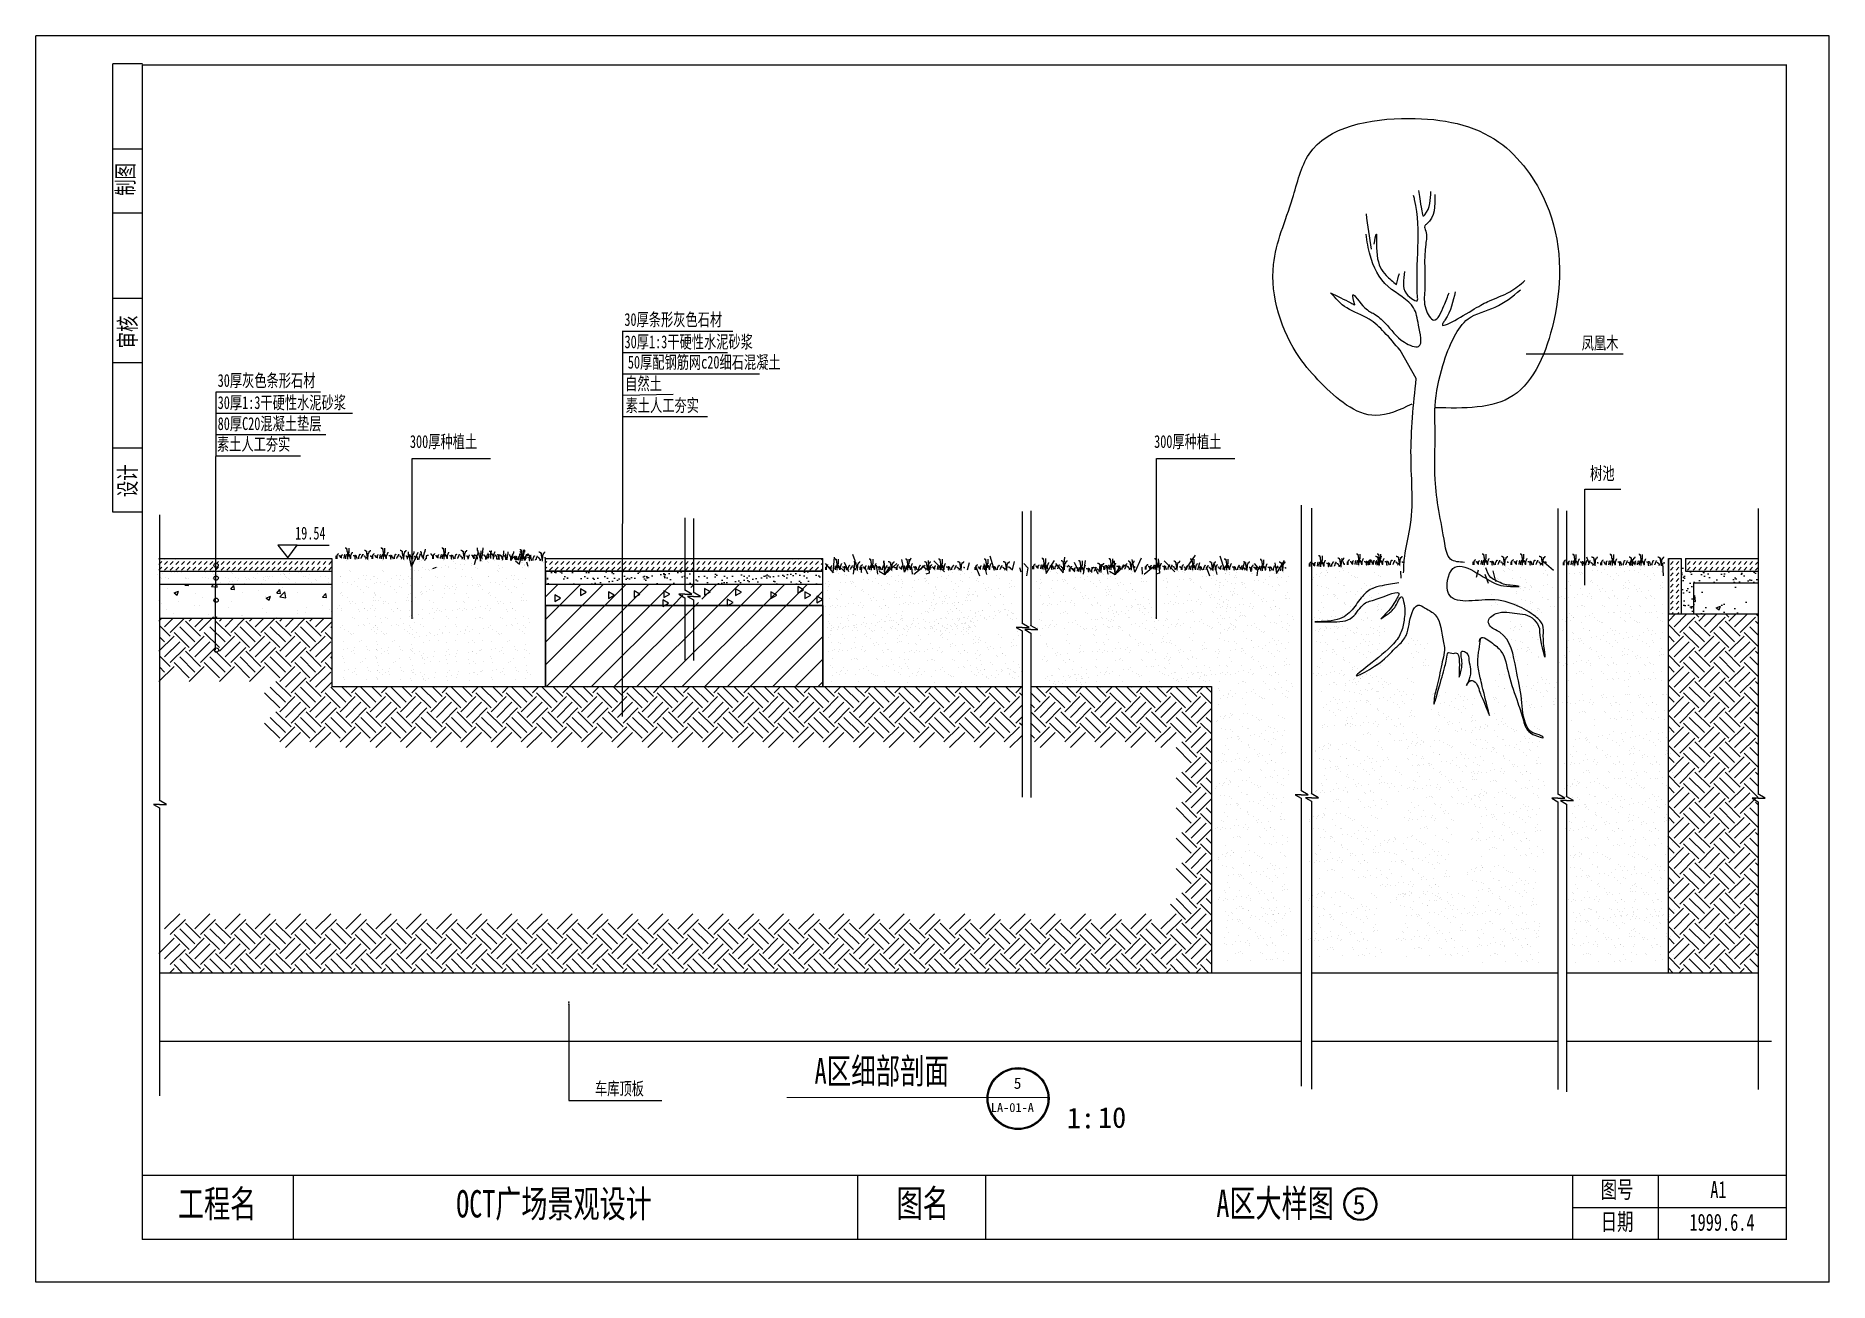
# Model space of a CAD drawing. Extents: x 109 to 4309, y -673 to 2245.
import ezdxf

# ---------------------------------------------------------------- set-up
doc = ezdxf.new("R2010")
doc.units = 0
doc.header["$MEASUREMENT"] = 0
doc.layers.get('0').update_dxf_attribs({"linetype": 'CONTINUOUS'})
for name, color, linetype in [('HATCH', 5, 'CONTINUOUS'), ('LEVEL', 2, 'CONTINUOUS'), ('STAIR', 140, 'CONTINUOUS'), ('TEXT', 41, 'CONTINUOUS'), ('TK', 1, 'CONTINUOUS'), ('TREE', 3, 'CONTINUOUS')]:
    doc.layers.add(name, color=color, linetype=linetype)
doc.styles.get("Standard").update_dxf_attribs({"font": 'simhei.ttf'})
doc.styles.add('STYLE1', font='simsun.ttf', dxfattribs={"width": 0.7})
doc.styles.add('XREF1$0$STYLE3', font='simsun.ttf', dxfattribs={"width": 0.7})
pattern_1 = [(45, (0, 0), (-26.5165, 26.5165), [])]

msp = doc.modelspace()

# ---------------------------------------------------------------- texts
at = {"color": 41, "linetype": 'BYBLOCK', "insert": (752.2, 1080.8), "char_height": 30, "attachment_point": 5, "style": 'XREF1$0$STYLE3'}
msp.add_mtext('19.54', dxfattribs=at)
at = {"layer": 'TEXT', "linetype": 'CONTINUOUS', "style": 'STYLE1', "width": 0.7}
for s, p in [('制图', (339, 1870.9)), ('审核', (344.2, 1513.9)), ('设计', (344.2, 1165.5))]:
    msp.add_text(s, height=40, rotation=90, dxfattribs=at).set_placement(p)
for s, height, p in [('30厚条形灰色石材', 30, (1487.7, 1566.2)), ('30厚1:3干硬性水泥砂浆', 30, (1488.2, 1514)), ('凤凰木', 30, (3729.9, 1511.2)), ('50厚配钢筋网c20细石混凝土', 30, (1495.9, 1466.3)), ('30厚灰色条形石材', 30, (535.2, 1423.5)), ('自然土', 30, (1489.6, 1416.3)), ('30厚1:3干硬性水泥砂浆', 30, (535.2, 1371.7)), ('素土人工夯实', 30, (1490.5, 1365.2)), ('80厚C20混凝土垫层', 30, (535.2, 1322.4)), ('素土人工夯实', 30, (533.4, 1274.5)), ('300厚种植土', 30, (985.5, 1280.5)), ('300厚种植土', 30, (2728.5, 1280.5)), ('树池', 30, (3749.5, 1205.9)), ('A区细部剖面', 60, (1933.1, -208.2)), ('车库顶板', 30, (1418.9, -234.5))]:
    msp.add_text(s, height=height, dxfattribs=at).set_placement(p)
at = {"layer": 'TEXT', "linetype": 'CONTINUOUS'}
for s, height, p in [('5', 26.4, (2399.7, -220)), ('LA-01-A', 21.15, (2346.1, -274.3)), ('1:', 48.39, (2524.1, -312.4)), ('10', 48.39, (2597.3, -311.4))]:
    msp.add_text(s, height=height, dxfattribs=at).set_placement(p)
at = {"layer": 'TK', "linetype": 'CONTINUOUS', "style": 'STYLE1', "width": 0.7}
for s, height, p in [('工程名', 64, (442.2, -521.2)), ('OCT广场景观设计', 64, (1093.9, -521.2)), ('图名', 64, (2125.3, -520)), ('A区大样图', 64, (2874.3, -520)), ('图号', 40, (3774.6, -475.8)), ('日期', 40, (3774.6, -551.1))]:
    msp.add_text(s, height=height, dxfattribs=at).set_placement(p)
at = {"layer": 'TK', "linetype": 'CONTINUOUS', "width": 0.7}
for s, p in [('A1', (4031.1, -475.8)), ('1999.6.4', (3982.3, -552.4))]:
    msp.add_text(s, height=40, dxfattribs=at).set_placement(p)
at = {"layer": 'TK', "linetype": 'CONTINUOUS'}
msp.add_text('5', height=44.9, dxfattribs=at).set_placement((3193.1, -513.1))

# ---------------------------------------------------------------- hatches: boundary and pattern name
at = {"layer": 'STAIR'}
h = msp.add_hatch(dxfattribs=at)
h.set_pattern_fill('DASH', color=256, scale=75, angle=45, style=0)
h.paths.add_polyline_path([(1302.8, 1021.7), (1302.8, 991.7), (1952.8, 991.7), (1952.8, 1016.7), (1947.8, 1021.7)])
h = msp.add_hatch(dxfattribs=at)
h.set_pattern_fill('DASH', color=256, scale=75, angle=45, style=0)
h.paths.add_polyline_path([(3962.8, 1021.7), (3932.8, 1021.7), (3932.8, 891.7), (3962.8, 891.7)])
h.paths.add_polyline_path([(4142.8, 991.7), (4142.8, 1021.7), (3972.8, 1021.7), (3972.8, 991.7)])
h = msp.add_hatch(dxfattribs=at)
h.set_pattern_fill('AR-SAND', color=256, scale=15, style=0)
h.paths.add_polyline_path([(4142.8, 991.7), (3972.8, 991.7), (3972.8, 1021.7), (3962.8, 1021.7), (3962.8, 891.7), (3962.8, 891.7), (3992.8, 891.7), (3992.8, 964.7), (4142.8, 964.7)])
h = msp.add_hatch(dxfattribs=at)
h.set_pattern_fill('AR-SAND', color=256, scale=15, style=0)
h.paths.add_polyline_path([(1302.8, 961.7), (1952.8, 961.7), (1952.8, 991.7), (1302.8, 991.7)])
h = msp.add_hatch(dxfattribs=at)
h.set_pattern_fill('ANSI31,_O', color=256, scale=300)
h.set_pattern_definition(pattern_1)
h.paths.add_polyline_path([(1626, 911.7), (1626, 915.5), (1645.6, 925.2), (1611.3, 942.4), (1628.4, 957), (1628.4, 961.7), (1483.8, 961.7), (1483.8, 911.7)])
h.paths.add_polyline_path([(1952.8, 911.7), (1952.8, 961.7), (1643.4, 961.7), (1643.4, 950.1), (1638.2, 945.7), (1671.4, 925.1), (1649.9, 911.7)])
h.paths.add_polyline_path([(1302.8, 961.7), (1302.8, 911.7), (1483.8, 911.7), (1483.8, 961.7)])
h = msp.add_hatch(dxfattribs=at)
h.set_pattern_fill('AR-CONC,_O', color=256, scale=15)
h.set_pattern_definition([(50, (0, 0), (107.589, -9.4128), [11.25, -123.75]), (355, (0, 0), (-20.8127, 112.8288), [9, -99]), (100.4514, (8.97, -0.78), (86.7764, 103.416), [9.561, -105.1713]), (46.1842, (0, 30), (160.086, -24.828), [16.875, -185.625]), (96.6356, (13.34, 27.93), (140.1994, 146.1177), [14.3415, -157.757]), (351.184, (0, 30), (140.199, 146.118), [13.5, -148.5]), (21, (15, 22.5), (89.536, -60.3928), [11.25, -123.75]), (326, (15, 22.5), (36.4973, 108.7725), [9, -99]), (71.4514, (22.46, 17.47), (126.0334, 48.3796), [9.561, -105.1713]), (37.5, (0, 0), (1.82398, 49.93408), [0, -97.8, 0, -100.5, 0, -99.375]), (7.5, (0, 0), (39.4604, 59.16176), [0, -57.3, 0, -95.55, 0, -37.875]), (327.5, (-33.45, 0), (80.07337, -3.38323), [0, -37.5, 0, -117, 0, -155.25]), (317.5, (-48.45, 0), (87.4779, 15.0157), [0, -48.75, 0, -77.7, 0, -110.25])])
h.paths.add_polyline_path([(4142.8, 964.7), (3992.8, 964.7), (3992.8, 891.7), (4142.8, 891.7)])
h = msp.add_hatch(dxfattribs=at)
h.set_pattern_fill('ANSI31,_O', color=256, scale=300)
h.set_pattern_definition(pattern_1)
h.paths.add_polyline_path([(1302.8, 911.7), (1302.8, 721.7), (1952.8, 721.7), (1952.8, 911.7)])
h = msp.add_hatch(dxfattribs=at)
h.set_pattern_fill('EARTH', color=256, scale=200, angle=45, style=0)
h.paths.add_polyline_path([(3932.8, 51.7), (4142.8, 51.7), (4142.8, 891.7), (3932.8, 891.7)])
at = {"layer": 'TEXT', "linetype": 'CONTINUOUS'}
h = msp.add_hatch(color=256, dxfattribs=at)
edge = h.paths.add_edge_path()
edge.add_arc((2409.8, -242.9), 72.5, 0, 360)
edge = h.paths.add_edge_path(flags=16)
edge.add_arc((2409.8, -242.9), 70, 0, 360)
at = {"layer": 'TK', "linetype": 'CONTINUOUS'}
h = msp.add_hatch(color=256, dxfattribs=at)
edge = h.paths.add_edge_path(flags=16)
edge.add_arc((3211.5, -490), 36.2, 0, 360)
edge = h.paths.add_edge_path()
edge.add_arc((3211.5, -490), 38.6, 0, 360)

# ---------------------------------------------------------------- linework, layer by layer
at = {"color": 40, "linetype": 'BYBLOCK'}
msp.add_line((721.2, 1053), (796.5, 1053), dxfattribs=at)
for p, q in [((1947.8, 1021.7), (1952.8, 1016.7)), ((3932.8, 1021.7), (3932.8, 941.7)), ((1302.8, 911.7), (1952.8, 911.7)), ((1302.8, 911.7), (1302.8, 721.7)), ((1952.8, 911.7), (1952.8, 721.7)), ((3932.8, 891.7), (3962.8, 891.7)), ((2862.8, 721.7), (2862.8, 551.7)), ((2862.8, 51.7), (3062.8, 51.7)), ((2862.8, 51.7), (3062.8, 51.7)), ((3694.3, 51.7), (3932.8, 51.7))]:
    msp.add_line(p, q)
at = {"ltscale": 0.1}
msp.add_line((1302.8, 721.7), (1952.8, 721.7), dxfattribs=at)
at = {"color": 40, "linetype": 'BYBLOCK'}
msp.add_lwpolyline([(721.2, 1053), (676.4, 1053), (699.9, 1023.2)], close=True, dxfattribs=at)
for p in [(1357.6, -17.1), (1358, -21.6)]:
    msp.add_point(p)
at = {"layer": 'HATCH'}
msp.add_line((3932.8, 1021.7), (3932.8, 891.7), dxfattribs=at)
at = {"layer": 'LEVEL'}
for p, q in [((399.1, 1021.7), (802.8, 1021.7)), ((802.8, 1021.7), (802.8, 721.7)), ((1302.8, 1021.7), (1952.8, 1021.7)), ((1302.8, 721.7), (1302.8, 1021.7)), ((1952.8, 721.7), (1952.8, 1021.7)), ((1957.9, 1010.2), (1976.5, 988.2)), ((3932.8, 51.7), (3932.8, 1021.7)), ((3932.8, 1021.7), (3962.8, 1021.7)), ((3962.8, 1021.7), (3962.8, 891.7)), ((3972.8, 1021.7), (4142.8, 1021.7)), ((3972.8, 1021.7), (3972.8, 991.7)), ((4142.8, 1021.7), (4142.8, 991.7)), ((399.1, 991.7), (802.8, 991.7)), ((1302.8, 991.7), (1952.8, 991.7)), ((3972.8, 991.7), (4142.8, 991.7)), ((399.1, 961.7), (802.8, 961.7)), ((399.1, 961.7), (802.8, 961.7)), ((1302.8, 961.7), (1952.8, 961.7)), ((3992.8, 891.7), (3992.8, 964.7)), ((3992.8, 964.7), (4142.8, 964.7)), ((3932.8, 891.7), (4142.8, 891.7)), ((399.1, 881.7), (802.8, 881.7)), ((802.8, 721.7), (1302.8, 721.7)), ((802.8, 721.7), (1002.8, 721.7)), ((802.8, 721.7), (2419.1, 721.7)), ((2439.1, 721.7), (2862.8, 721.7)), ((2862.8, 721.7), (2862.8, 51.7)), ((399.1, 51.7), (3073.2, 51.7)), ((3097.4, 51.7), (3674.3, 51.7)), ((3097.4, 51.7), (3662.8, 51.7)), ((3694.3, 51.7), (4142.8, 51.7)), ((399.1, -108.3), (3073.2, -108.3)), ((3097.4, -108.3), (3674.3, -108.3)), ((3694.3, -108.3), (4174.2, -108.3))]:
    msp.add_line(p, q, dxfattribs=at)
for points in [[(1302.8, 961.7), (1952.8, 961.7), (1952.8, 991.7), (1302.8, 991.7)], [(1302.8, 721.7), (1952.8, 721.7), (1952.8, 911.7), (1302.8, 911.7)]]:
    msp.add_lwpolyline(points, close=True, dxfattribs=at)
at = {"layer": 'LEVEL', "linetype": 'CONTINUOUS'}
for centre in [(531.4, 1005.8), (531.4, 975.8), (531.4, 924), (532.2, 807.1)]:
    msp.add_circle(centre, 5, dxfattribs=at)
at = {"layer": 'STAIR', "linetype": 'CONTINUOUS'}
for p, q in [((3073.2, 1146.6), (3073.2, 477.8)), ((3097.4, 1139.6), (3097.4, 470.7)), ((3674.3, 1138.6), (3674.3, 469.8)), ((4143.2, 1138.6), (4143.2, 469.8)), ((399.1, 1123.9), (399.1, 455)), ((1629.3, 1116.5), (1629.3, 947.4)), ((1649.9, 1115.5), (1649.9, 942.3)), ((2419.4, 1132), (2419.4, 869.7)), ((2439.9, 1133.4), (2439.9, 864.6)), ((3694.3, 1133.1), (3694.3, 464.2)), ((521.5, 997.4), (521.5, 997.4)), ((524.1, 987.8), (524.1, 987.8)), ((525.3, 985), (525.3, 985)), ((526.3, 994.3), (526.3, 994.3)), ((527.3, 977.4), (527.3, 977.4)), ((527.8, 985.1), (527.8, 985.1)), ((532.2, 978.5), (532.2, 978.5)), ((532.4, 998.7), (532.4, 998.7)), ((535.6, 1002.8), (535.6, 1002.8)), ((535.6, 984.2), (535.6, 984.2)), ((537.7, 1000.3), (537.7, 1000.3)), ((1629.3, 938), (1615, 938)), ((1615, 938), (1629.3, 929.9)), ((1645.6, 938), (1628.5, 947.9)), ((1629.3, 938), (1645.6, 938)), ((1629.3, 929.9), (1629.3, 783.3)), ((1649.9, 932.9), (1635.6, 932.9)), ((1635.6, 932.9), (1649.9, 924.8)), ((1666.1, 932.9), (1649.1, 942.8)), ((1649.9, 932.9), (1666.1, 932.9)), ((1649.9, 924.8), (1649.9, 782.8)), ((2419.4, 860.3), (2405.1, 860.3)), ((2405.1, 860.3), (2419.4, 852.2)), ((2435.6, 860.3), (2418.6, 870.2)), ((2419.4, 860.3), (2435.6, 860.3)), ((2419.4, 852.2), (2419.4, 463.1)), ((2439.9, 855.2), (2425.6, 855.2)), ((2425.6, 855.2), (2439.9, 847.1)), ((2456.2, 855.2), (2439.1, 865.1)), ((2439.9, 855.2), (2456.2, 855.2)), ((2439.9, 847.1), (2439.9, 461.8)), ((3073.2, 468.4), (3058.8, 468.4)), ((3058.8, 468.4), (3073.2, 460.3)), ((3089.4, 468.4), (3072.4, 478.3)), ((3073.2, 468.4), (3089.4, 468.4)), ((3113.6, 461.3), (3096.6, 471.2)), ((3690.6, 460.4), (3673.5, 470.3)), ((3710.5, 454.8), (3693.5, 464.7)), ((4159.5, 460.4), (4142.4, 470.3)), ((384.8, 445.6), (399.1, 437.5)), ((399.1, 445.6), (384.8, 445.6)), ((415.4, 445.6), (398.3, 455.5)), ((399.1, 445.6), (415.4, 445.6)), ((399.1, 437.5), (399.1, -236.5)), ((3073.2, 460.3), (3073.2, -213.7)), ((3097.4, 461.3), (3083, 461.3)), ((3083, 461.3), (3097.4, 453.2)), ((3097.4, 461.3), (3113.6, 461.3)), ((3097.4, 453.2), (3097.4, -220.8)), ((3674.3, 460.4), (3660, 460.4)), ((3660, 460.4), (3674.3, 452.3)), ((3674.3, 460.4), (3690.6, 460.4)), ((3674.3, 452.3), (3674.3, -221.7)), ((3694.3, 454.8), (3679.9, 454.8)), ((3679.9, 454.8), (3694.3, 446.7)), ((3694.3, 454.8), (3710.5, 454.8)), ((3694.3, 446.7), (3694.3, -227.3)), ((4143.2, 460.4), (4128.9, 460.4)), ((4128.9, 460.4), (4143.2, 452.3)), ((4143.2, 460.4), (4159.5, 460.4)), ((4143.2, 452.3), (4143.2, -221.7))]:
    msp.add_line(p, q, dxfattribs=at)
at = {"layer": 'STAIR'}
for p, q in [((397.7, 1020.9), (398.6, 1021.7)), ((397.7, 1007.6), (404.4, 1014.3)), ((411, 1020.9), (411.9, 1021.7)), ((411, 1007.6), (417.6, 1014.3)), ((424.3, 1020.9), (425.1, 1021.7)), ((424.3, 1007.6), (430.9, 1014.3)), ((437.5, 1020.9), (438.4, 1021.7)), ((437.5, 1007.6), (444.2, 1014.3)), ((450.8, 1020.9), (451.6, 1021.7)), ((450.8, 1007.6), (457.4, 1014.3)), ((464, 1020.9), (464.9, 1021.7)), ((464, 1007.6), (470.7, 1014.3)), ((477.3, 1020.9), (478.1, 1021.7)), ((477.3, 1007.6), (483.9, 1014.3)), ((490.6, 1020.9), (491.4, 1021.7)), ((490.6, 1007.6), (497.2, 1014.3)), ((503.8, 1020.9), (504.7, 1021.7)), ((503.8, 1007.6), (510.4, 1014.3)), ((517.1, 1020.9), (517.9, 1021.7)), ((517.1, 1007.6), (523.7, 1014.3)), ((530.3, 1020.9), (531.2, 1021.7)), ((530.3, 1007.6), (537, 1014.3)), ((543.6, 1020.9), (544.4, 1021.7)), ((543.6, 1007.6), (550.2, 1014.3)), ((556.8, 1020.9), (557.7, 1021.7)), ((556.8, 1007.6), (563.5, 1014.3)), ((570.1, 1020.9), (571, 1021.7)), ((570.1, 1007.6), (576.7, 1014.3)), ((583.4, 1020.9), (584.2, 1021.7)), ((583.4, 1007.6), (590, 1014.3)), ((596.6, 1020.9), (597.5, 1021.7)), ((596.6, 1007.6), (603.3, 1014.3)), ((609.9, 1020.9), (610.7, 1021.7)), ((609.9, 1007.6), (616.5, 1014.3)), ((623.1, 1020.9), (624, 1021.7)), ((623.1, 1007.6), (629.8, 1014.3)), ((636.4, 1020.9), (637.2, 1021.7)), ((636.4, 1007.6), (643, 1014.3)), ((649.7, 1020.9), (650.5, 1021.7)), ((649.7, 1007.6), (656.3, 1014.3)), ((662.9, 1020.9), (663.8, 1021.7)), ((662.9, 1007.6), (669.5, 1014.3)), ((676.2, 1020.9), (677, 1021.7)), ((676.2, 1007.6), (682.8, 1014.3)), ((689.4, 1020.9), (690.3, 1021.7)), ((689.4, 1007.6), (696.1, 1014.3)), ((702.7, 1020.9), (703.5, 1021.7)), ((702.7, 1007.6), (709.3, 1014.3)), ((715.9, 1020.9), (716.8, 1021.7)), ((715.9, 1007.6), (722.6, 1014.3)), ((729.2, 1020.9), (730.1, 1021.7)), ((729.2, 1007.6), (735.8, 1014.3)), ((742.5, 1020.9), (743.3, 1021.7)), ((742.5, 1007.6), (749.1, 1014.3)), ((755.7, 1020.9), (756.6, 1021.7)), ((755.7, 1007.6), (762.3, 1014.3)), ((769, 1020.9), (769.8, 1021.7)), ((769, 1007.6), (775.6, 1014.3)), ((782.2, 1020.9), (783.1, 1021.7)), ((782.2, 1007.6), (788.9, 1014.3)), ((795.5, 1020.9), (796.3, 1021.7)), ((795.5, 1007.6), (802.1, 1014.3)), ((394.9, 984.1), (394.9, 984.1)), ((397.7, 994.4), (404.4, 1001)), ((400, 988.3), (400, 988.3)), ((401.7, 977.1), (401.7, 977.1)), ((404.5, 974.6), (404.5, 974.6)), ((407.1, 985.7), (407.1, 985.7)), ((411, 994.4), (417.6, 1001)), ((414, 978), (414, 978)), ((420.3, 973.9), (420.3, 973.9)), ((421.1, 974.9), (421.1, 974.9)), ((424.3, 994.4), (430.9, 1001)), ((427.4, 988.4), (427.4, 988.4)), ((435.2, 989.4), (435.2, 989.4)), ((437.5, 994.4), (444.2, 1001)), ((440.5, 989.8), (440.5, 989.8)), ((446.8, 990.3), (446.8, 990.3)), ((447.4, 991), (447.4, 991)), ((449.6, 987.7), (449.6, 987.7)), ((450.8, 994.4), (457.4, 1001)), ((459.5, 974.8), (459.5, 974.8)), ((460.7, 978), (460.7, 978)), ((462.6, 975.8), (462.6, 975.8)), ((464, 994.4), (470.7, 1001)), ((467, 974), (467, 974)), ((477.3, 994.4), (483.9, 1001)), ((479.7, 990.3), (479.7, 990.3)), ((490.6, 994.4), (497.2, 1001)), ((500, 976.2), (500, 976.2)), ((503.8, 994.4), (510.4, 1001)), ((507.4, 978.1), (507.4, 978.1)), ((507.7, 988.9), (507.7, 988.9)), ((513.7, 974.1), (513.7, 974.1)), ((517.1, 994.4), (523.7, 1001)), ((518.1, 990.1), (518.1, 990.1)), ((522.7, 975.2), (522.7, 975.2)), ((525.4, 972.7), (525.4, 972.7)), ((530.3, 994.4), (537, 1001)), ((539.3, 976.7), (539.3, 976.7)), ((543.6, 994.4), (550.2, 1001)), ((554.1, 978.2), (554.1, 978.2)), ((556.8, 994.4), (563.5, 1001)), ((558.6, 991.6), (558.6, 991.6)), ((560.4, 974.2), (560.4, 974.2)), ((562.4, 967.3), (562.4, 967.3)), ((567.7, 988.4), (567.7, 988.4)), ((570.1, 994.4), (576.7, 1001)), ((570.2, 968.3), (570.2, 968.3)), ((570.5, 985.9), (570.5, 985.9)), ((577.6, 976.5), (577.6, 976.5)), ((582.4, 969.9), (582.4, 969.9)), ((583.4, 994.4), (590, 1001)), ((583.6, 973.9), (583.6, 973.9)), ((596.6, 994.4), (603.3, 1001)), ((600.8, 978.3), (600.8, 978.3)), ((602.8, 972.6), (602.8, 972.6)), ((607.1, 974.3), (607.1, 974.3)), ((609.9, 994.4), (616.5, 1001)), ((610.6, 973.6), (610.6, 973.6)), ((618.2, 978), (618.2, 978)), ((622.8, 975.2), (622.8, 975.2)), ((623.1, 994.4), (629.8, 1001)), ((628.7, 987.1), (628.7, 987.1)), ((636.4, 994.4), (643, 1001)), ((643.1, 977.9), (643.1, 977.9)), ((643.6, 973.4), (643.6, 973.4)), ((646.3, 970.9), (646.3, 970.9)), ((647.5, 978.4), (647.5, 978.4)), ((649.7, 994.4), (656.3, 1001)), ((650.9, 979), (650.9, 979)), ((653.9, 974.4), (653.9, 974.4)), ((657.4, 978.5), (657.4, 978.5)), ((662.9, 994.4), (669.5, 1001)), ((663.1, 980.6), (663.1, 980.6)), ((676.2, 994.4), (682.8, 1001)), ((683.5, 983.2), (683.5, 983.2)), ((688.7, 986.6), (688.7, 986.6)), ((689.4, 994.4), (696.1, 1001)), ((691.3, 984.3), (691.3, 984.3)), ((691.4, 984), (691.4, 984)), ((694.2, 978.5), (694.2, 978.5)), ((695.8, 978.3), (695.8, 978.3)), ((700.6, 974.4), (700.6, 974.4)), ((702.7, 994.4), (709.3, 1001)), ((703.5, 985.9), (703.5, 985.9)), ((704.5, 972.1), (704.5, 972.1)), ((715.9, 994.4), (722.6, 1001)), ((723.9, 988.6), (723.9, 988.6)), ((729.2, 994.4), (735.8, 1001)), ((731.7, 989.6), (731.7, 989.6)), ((736.3, 979.8), (736.3, 979.8)), ((741, 978.6), (741, 978.6)), ((742.5, 994.4), (749.1, 1001)), ((743.9, 991.2), (743.9, 991.2)), ((747.3, 974.5), (747.3, 974.5)), ((749.6, 985.2), (749.6, 985.2)), ((755.7, 994.4), (762.3, 1001)), ((764.5, 971.6), (764.5, 971.6)), ((767.3, 969), (767.3, 969)), ((769, 994.4), (775.6, 1001)), ((775.6, 980.3), (775.6, 980.3)), ((782.2, 994.4), (788.9, 1001)), ((787.7, 978.6), (787.7, 978.6)), ((794, 974.6), (794, 974.6)), ((795.5, 994.4), (802.1, 1001)), ((795.9, 966.2), (795.9, 966.2)), ((396.9, 924.4), (396.9, 924.4)), ((417.2, 951.1), (417.2, 951.1)), ((417.5, 962.6), (417.5, 962.6)), ((433, 941.1), (443.5, 945.1)), ((433, 941.1), (440.5, 936)), ((440.5, 936), (443.5, 945.1)), ((458.2, 959), (460.5, 961.7)), ((458.2, 959), (467.2, 958.2)), ((467.2, 958.2), (466.5, 961.7)), ((477.6, 962.1), (477.6, 962.1)), ((484.4, 939.4), (484.4, 939.4)), ((494.2, 961.6), (494.2, 961.6)), ((499.1, 929.2), (499.1, 929.2)), ((521, 956.4), (526.2, 961.7)), ((521, 956.4), (534.4, 954.3)), ((522, 962), (522, 962)), ((529.8, 963), (529.8, 963)), ((534.4, 954.3), (533.5, 961.7)), ((542, 964.6), (542, 964.6)), ((559.6, 962.7), (559.6, 962.7)), ((565.8, 949.6), (573, 958.2)), ((565.8, 949.6), (574.8, 948.8)), ((571.9, 954.4), (571.9, 954.4)), ((574.8, 948.8), (573, 958.2)), ((593.8, 941.6), (593.8, 941.6)), ((598.8, 963.2), (598.8, 963.2)), ((631.4, 946.6), (631.4, 946.6)), ((637.2, 963), (637.2, 963)), ((646.1, 932.6), (646.1, 932.6)), ((648.6, 929), (659.1, 933.1)), ((648.6, 929), (656, 924)), ((656, 924), (659.1, 933.1)), ((673.4, 940.2), (680.6, 948.8)), ((673.4, 940.2), (682.4, 939.4)), ((677.7, 964.4), (677.7, 964.4)), ((682.4, 939.4), (680.6, 948.8)), ((681.1, 931.5), (692.8, 943.7)), ((681.1, 931.5), (694.5, 929.5)), ((688.2, 954.1), (688.2, 954.1)), ((694.5, 929.5), (692.8, 943.7)), ((717, 964.9), (717, 964.9)), ((723.1, 943.1), (723.1, 943.1)), ((755.3, 964.8), (755.3, 964.8)), ((781, 930.7), (788.2, 939.4)), ((781, 930.7), (790, 930)), ((790, 930), (788.2, 939.4)), ((798.8, 952.7), (798.8, 952.7)), ((400.9, 914), (400.9, 914)), ((404.7, 916.7), (404.7, 916.7)), ((415.4, 901.1), (415.4, 901.1)), ((432.6, 893.8), (432.6, 893.8)), ((442.3, 921.7), (442.3, 921.7)), ((481, 910.6), (481, 910.6)), ((492.4, 911.7), (492.4, 911.7)), ((492.5, 852), (525.7, 885.2)), ((512.6, 890.5), (512.6, 890.5)), ((525.3, 881.7), (533.1, 884.7)), ((532.1, 881.7), (533.1, 884.7)), ((554.4, 882.5), (554.4, 882.5)), ((561.1, 907.2), (561.1, 907.2)), ((568.2, 921.3), (568.2, 921.3)), ((591.9, 887.4), (591.9, 887.4)), ((592.7, 887.1), (592.7, 887.1)), ((641.2, 903.8), (641.2, 903.8)), ((644.2, 882.6), (644.2, 882.6)), ((648.7, 894.9), (648.7, 894.9)), ((672.8, 883.7), (672.8, 883.7)), ((721.2, 900.5), (721.2, 900.5)), ((721.3, 893.2), (721.3, 893.2)), ((740.6, 894.9), (740.6, 894.9)), ((743.4, 907.4), (743.4, 907.4)), ((781, 912.3), (781, 912.3)), ((797, 902.8), (797, 902.8)), ((801.3, 897.1), (801.3, 897.1)), ((397.7, 875), (404.4, 881.7)), ((424.3, 839.7), (399.1, 864.8)), ((411, 861.8), (431, 881.7)), ((424.3, 848.5), (457.5, 881.7)), ((468.5, 813.2), (433.1, 848.5)), ((481.7, 826.4), (446.4, 861.8)), ((495, 839.7), (459.6, 875)), ((468.5, 875), (475.2, 881.7)), ((481.7, 861.8), (501.7, 881.7)), ((539.2, 813.2), (503.8, 848.5)), ((552.4, 826.4), (517.1, 861.8)), ((565.7, 839.7), (530.3, 875)), ((539.2, 875), (545.9, 881.7)), ((552.4, 861.8), (572.4, 881.7)), ((565.7, 848.5), (598.9, 881.7)), ((609.9, 813.2), (574.5, 848.5)), ((623.1, 826.4), (587.8, 861.8)), ((636.4, 839.7), (601, 875)), ((609.9, 875), (616.6, 881.7)), ((623.1, 861.8), (643.1, 881.7)), ((636.4, 848.5), (669.6, 881.7)), ((680.6, 813.2), (645.2, 848.5)), ((693.8, 826.4), (658.5, 861.8)), ((707.1, 839.7), (671.8, 875)), ((680.6, 875), (687.3, 881.7)), ((693.8, 861.8), (713.8, 881.7)), ((707.1, 848.5), (740.3, 881.7)), ((751.3, 813.2), (715.9, 848.5)), ((764.6, 826.4), (729.2, 861.8)), ((777.8, 839.7), (742.5, 875)), ((751.3, 875), (758, 881.7)), ((764.6, 861.8), (784.5, 881.7)), ((777.8, 848.5), (802.8, 873.5)), ((802.8, 832.4), (786.7, 848.5)), ((802.8, 858.9), (799.9, 861.8)), ((397.7, 804.3), (433.1, 839.7)), ((411, 826.4), (399.1, 838.3)), ((411, 791.1), (446.4, 826.4)), ((424.3, 777.8), (459.6, 813.2)), ((495, 769), (459.6, 804.3)), ((468.5, 804.3), (503.8, 839.7)), ((481.7, 791.1), (517.1, 826.4)), ((495, 777.8), (530.3, 813.2)), ((565.7, 769), (530.3, 804.3)), ((539.2, 804.3), (574.5, 839.7)), ((552.4, 791.1), (587.8, 826.4)), ((565.7, 777.8), (601, 813.2)), ((636.4, 769), (601, 804.3)), ((609.9, 804.3), (645.2, 839.7)), ((623.1, 791.1), (658.5, 826.4)), ((636.4, 777.8), (671.8, 813.2)), ((707.1, 769), (671.8, 804.3)), ((680.6, 804.3), (715.9, 839.7)), ((693.8, 791.1), (729.2, 826.4)), ((707.1, 777.8), (742.5, 813.2)), ((777.8, 769), (742.5, 804.3)), ((751.3, 804.3), (786.7, 839.7)), ((764.6, 791.1), (799.9, 826.4)), ((777.8, 777.8), (802.8, 802.8)), ((397.7, 733.6), (433.1, 769)), ((424.3, 769), (399.1, 794.1)), ((411, 755.7), (399.1, 767.6)), ((468.5, 742.5), (433.1, 777.8)), ((481.7, 755.7), (446.4, 791.1)), ((468.5, 733.6), (503.8, 769)), ((539.2, 742.5), (503.8, 777.8)), ((552.4, 755.7), (517.1, 791.1)), ((539.2, 733.6), (574.5, 769)), ((609.9, 742.5), (574.5, 777.8)), ((623.1, 755.7), (587.8, 791.1)), ((609.9, 733.6), (645.2, 769)), ((680.6, 742.5), (645.2, 777.8)), ((693.8, 755.7), (658.5, 791.1)), ((680.6, 733.6), (715.9, 769)), ((751.3, 742.5), (715.9, 777.8)), ((764.6, 755.7), (729.2, 791.1)), ((751.3, 733.6), (786.7, 769)), ((802.8, 761.7), (786.7, 777.8)), ((802.8, 788.2), (799.9, 791.1)), ((693.8, 685), (658.5, 720.4)), ((707.1, 698.3), (671.8, 733.6)), ((693.8, 720.4), (729.2, 755.7)), ((707.1, 707.1), (742.5, 742.5)), ((764.6, 685), (729.2, 720.4)), ((777.8, 698.3), (742.5, 733.6)), ((764.6, 720.4), (799.9, 755.7)), ((777.8, 707.1), (802.8, 732.1)), ((835.3, 685), (799.9, 720.4)), ((848.5, 698.3), (825.1, 721.7)), ((835.3, 720.4), (836.6, 721.7)), ((848.5, 707.1), (863.2, 721.7)), ((906, 685), (870.6, 720.4)), ((919.2, 698.3), (895.8, 721.7)), ((906, 720.4), (907.4, 721.7)), ((919.2, 707.1), (933.9, 721.7)), ((976.7, 685), (941.3, 720.4)), ((989.9, 698.3), (966.5, 721.7)), ((976.7, 720.4), (978.1, 721.7)), ((989.9, 707.1), (1004.6, 721.7)), ((1047.4, 685), (1012, 720.4)), ((1060.7, 698.3), (1037.2, 721.7)), ((1047.4, 720.4), (1048.8, 721.7)), ((1060.7, 707.1), (1075.3, 721.7)), ((1118.1, 685), (1082.8, 720.4)), ((1131.4, 698.3), (1107.9, 721.7)), ((1118.1, 720.4), (1119.5, 721.7)), ((1131.4, 707.1), (1146, 721.7)), ((1188.8, 685), (1153.5, 720.4)), ((1202.1, 698.3), (1178.6, 721.7)), ((1188.8, 720.4), (1190.2, 721.7)), ((1202.1, 707.1), (1216.7, 721.7)), ((1259.5, 685), (1224.2, 720.4)), ((1272.8, 698.3), (1249.3, 721.7)), ((1259.5, 720.4), (1260.9, 721.7)), ((1272.8, 707.1), (1287.4, 721.7)), ((1330.2, 685), (1294.9, 720.4)), ((1343.5, 698.3), (1320, 721.7)), ((1330.2, 720.4), (1331.6, 721.7)), ((1343.5, 707.1), (1358.1, 721.7)), ((1401, 685), (1365.6, 720.4)), ((1414.2, 698.3), (1390.7, 721.7)), ((1401, 720.4), (1402.3, 721.7)), ((1414.2, 707.1), (1428.8, 721.7)), ((1471.7, 685), (1436.3, 720.4)), ((1484.9, 698.3), (1461.5, 721.7)), ((1471.7, 720.4), (1473, 721.7)), ((1484.9, 707.1), (1499.6, 721.7)), ((1542.4, 685), (1507, 720.4)), ((1555.6, 698.3), (1532.2, 721.7)), ((1542.4, 720.4), (1543.7, 721.7)), ((1555.6, 707.1), (1570.3, 721.7)), ((1613.1, 685), (1577.7, 720.4)), ((1626.3, 698.3), (1602.9, 721.7)), ((1613.1, 720.4), (1614.5, 721.7)), ((1626.3, 707.1), (1641, 721.7)), ((1683.8, 685), (1648.4, 720.4)), ((1697.1, 698.3), (1673.6, 721.7)), ((1683.8, 720.4), (1685.2, 721.7)), ((1697.1, 707.1), (1711.7, 721.7)), ((1754.5, 685), (1719.2, 720.4)), ((1767.8, 698.3), (1744.3, 721.7)), ((1754.5, 720.4), (1755.9, 721.7)), ((1767.8, 707.1), (1782.4, 721.7)), ((1825.2, 685), (1789.9, 720.4)), ((1838.5, 698.3), (1815, 721.7)), ((1825.2, 720.4), (1826.6, 721.7)), ((1838.5, 707.1), (1853.1, 721.7)), ((1895.9, 685), (1860.6, 720.4)), ((1909.2, 698.3), (1885.7, 721.7)), ((1895.9, 720.4), (1897.3, 721.7)), ((1909.2, 707.1), (1923.8, 721.7)), ((1966.6, 685), (1931.3, 720.4)), ((1979.9, 698.3), (1956.4, 721.7)), ((1966.6, 720.4), (1968, 721.7)), ((1979.9, 707.1), (1994.5, 721.7)), ((2037.4, 685), (2002, 720.4)), ((2050.6, 698.3), (2027.1, 721.7)), ((2037.4, 720.4), (2038.7, 721.7)), ((2050.6, 707.1), (2065.2, 721.7)), ((2108.1, 685), (2072.7, 720.4)), ((2121.3, 698.3), (2097.9, 721.7)), ((2108.1, 720.4), (2109.4, 721.7)), ((2121.3, 707.1), (2136, 721.7)), ((2178.8, 685), (2143.4, 720.4)), ((2192, 698.3), (2168.6, 721.7)), ((2178.8, 720.4), (2180.1, 721.7)), ((2192, 707.1), (2206.7, 721.7)), ((2249.5, 685), (2214.1, 720.4)), ((2262.7, 698.3), (2239.3, 721.7)), ((2249.5, 720.4), (2250.9, 721.7)), ((2262.7, 707.1), (2277.4, 721.7)), ((2320.2, 685), (2284.8, 720.4)), ((2333.5, 698.3), (2310, 721.7)), ((2320.2, 720.4), (2321.6, 721.7)), ((2333.5, 707.1), (2348.1, 721.7)), ((2390.9, 685), (2355.5, 720.4)), ((2404.2, 698.3), (2380.7, 721.7)), ((2390.9, 720.4), (2392.3, 721.7)), ((2404.2, 707.1), (2418.8, 721.7)), ((2474.9, 698.3), (2451.4, 721.7)), ((2461.6, 720.4), (2463, 721.7)), ((2474.9, 707.1), (2489.5, 721.7)), ((2532.3, 685), (2497, 720.4)), ((2545.6, 698.3), (2522.1, 721.7)), ((2532.3, 720.4), (2533.7, 721.7)), ((2545.6, 707.1), (2560.2, 721.7)), ((2603, 685), (2567.7, 720.4)), ((2616.3, 698.3), (2592.8, 721.7)), ((2603, 720.4), (2604.4, 721.7)), ((2616.3, 707.1), (2630.9, 721.7)), ((2673.7, 685), (2638.4, 720.4)), ((2687, 698.3), (2663.5, 721.7)), ((2673.7, 720.4), (2675.1, 721.7)), ((2687, 707.1), (2701.6, 721.7)), ((2744.5, 685), (2709.1, 720.4)), ((2757.7, 698.3), (2734.2, 721.7)), ((2744.5, 720.4), (2745.8, 721.7)), ((2757.7, 707.1), (2772.3, 721.7)), ((2815.2, 685), (2779.8, 720.4)), ((2828.4, 698.3), (2805, 721.7)), ((2815.2, 720.4), (2816.5, 721.7)), ((2828.4, 707.1), (2843.1, 721.7)), ((2862.8, 708.1), (2850.5, 720.4)), ((680.6, 671.8), (645.2, 707.1)), ((680.6, 662.9), (715.9, 698.3)), ((693.8, 649.7), (729.2, 685)), ((751.3, 671.8), (715.9, 707.1)), ((751.3, 662.9), (786.7, 698.3)), ((764.6, 649.7), (799.9, 685)), ((822, 671.8), (786.7, 707.1)), ((822, 662.9), (857.4, 698.3)), ((835.3, 649.7), (870.6, 685)), ((892.7, 671.8), (857.4, 707.1)), ((892.7, 662.9), (928.1, 698.3)), ((906, 649.7), (941.3, 685)), ((963.4, 671.8), (928.1, 707.1)), ((963.4, 662.9), (998.8, 698.3)), ((976.7, 649.7), (1012, 685)), ((1034.1, 671.8), (998.8, 707.1)), ((1034.1, 662.9), (1069.5, 698.3)), ((1047.4, 649.7), (1082.8, 685)), ((1104.9, 671.8), (1069.5, 707.1)), ((1104.9, 662.9), (1140.2, 698.3)), ((1118.1, 649.7), (1153.5, 685)), ((1175.6, 671.8), (1140.2, 707.1)), ((1175.6, 662.9), (1210.9, 698.3)), ((1188.8, 649.7), (1224.2, 685)), ((1246.3, 671.8), (1210.9, 707.1)), ((1246.3, 662.9), (1281.6, 698.3)), ((1259.5, 649.7), (1294.9, 685)), ((1317, 671.8), (1281.6, 707.1)), ((1317, 662.9), (1352.3, 698.3)), ((1330.2, 649.7), (1365.6, 685)), ((1387.7, 671.8), (1352.3, 707.1)), ((1387.7, 662.9), (1423.1, 698.3)), ((1401, 649.7), (1436.3, 685)), ((1458.4, 671.8), (1423.1, 707.1)), ((1458.4, 662.9), (1493.8, 698.3)), ((1471.7, 649.7), (1507, 685)), ((1529.1, 671.8), (1493.8, 707.1)), ((1529.1, 662.9), (1564.5, 698.3)), ((1542.4, 649.7), (1577.7, 685)), ((1599.8, 671.8), (1564.5, 707.1)), ((1599.8, 662.9), (1635.2, 698.3)), ((1613.1, 649.7), (1648.4, 685)), ((1670.5, 671.8), (1635.2, 707.1)), ((1670.5, 662.9), (1705.9, 698.3)), ((1683.8, 649.7), (1719.2, 685)), ((1741.3, 671.8), (1705.9, 707.1)), ((1741.3, 662.9), (1776.6, 698.3)), ((1754.5, 649.7), (1789.9, 685)), ((1812, 671.8), (1776.6, 707.1)), ((1812, 662.9), (1847.3, 698.3)), ((1825.2, 649.7), (1860.6, 685)), ((1882.7, 671.8), (1847.3, 707.1)), ((1882.7, 662.9), (1918, 698.3)), ((1895.9, 649.7), (1931.3, 685)), ((1953.4, 671.8), (1918, 707.1)), ((1953.4, 662.9), (1988.7, 698.3)), ((1966.6, 649.7), (2002, 685)), ((2024.1, 671.8), (1988.7, 707.1)), ((2024.1, 662.9), (2059.4, 698.3)), ((2037.4, 649.7), (2072.7, 685)), ((2094.8, 671.8), (2059.4, 707.1)), ((2094.8, 662.9), (2130.2, 698.3)), ((2108.1, 649.7), (2143.4, 685)), ((2165.5, 671.8), (2130.2, 707.1)), ((2165.5, 662.9), (2200.9, 698.3)), ((2178.8, 649.7), (2214.1, 685)), ((2236.2, 671.8), (2200.9, 707.1)), ((2236.2, 662.9), (2271.6, 698.3)), ((2249.5, 649.7), (2284.8, 685)), ((2306.9, 671.8), (2271.6, 707.1)), ((2306.9, 662.9), (2342.3, 698.3)), ((2320.2, 649.7), (2355.5, 685)), ((2377.6, 671.8), (2342.3, 707.1)), ((2377.6, 662.9), (2413, 698.3)), ((2390.9, 649.7), (2419.1, 677.9)), ((2419.1, 701), (2413, 707.1)), ((2461.6, 685), (2439.1, 707.5)), ((2448.4, 671.8), (2439.1, 681)), ((2448.4, 662.9), (2483.7, 698.3)), ((2461.6, 649.7), (2497, 685)), ((2519.1, 671.8), (2483.7, 707.1)), ((2519.1, 662.9), (2554.4, 698.3)), ((2532.3, 649.7), (2567.7, 685)), ((2589.8, 671.8), (2554.4, 707.1)), ((2589.8, 662.9), (2625.1, 698.3)), ((2603, 649.7), (2638.4, 685)), ((2660.5, 671.8), (2625.1, 707.1)), ((2660.5, 662.9), (2695.8, 698.3)), ((2673.7, 649.7), (2709.1, 685)), ((2731.2, 671.8), (2695.8, 707.1)), ((2731.2, 662.9), (2766.6, 698.3)), ((2744.5, 649.7), (2779.8, 685)), ((2801.9, 671.8), (2766.6, 707.1)), ((2801.9, 662.9), (2837.3, 698.3)), ((2815.2, 649.7), (2850.5, 685)), ((2862.8, 681.6), (2837.3, 707.1)), ((680.6, 601), (645.2, 636.4)), ((693.8, 614.3), (658.5, 649.7)), ((707.1, 627.6), (671.8, 662.9)), ((707.1, 636.4), (742.5, 671.8)), ((751.3, 601), (715.9, 636.4)), ((764.6, 614.3), (729.2, 649.7)), ((777.8, 627.6), (742.5, 662.9)), ((777.8, 636.4), (813.2, 671.8)), ((822, 601), (786.7, 636.4)), ((835.3, 614.3), (799.9, 649.7)), ((848.5, 627.6), (813.2, 662.9)), ((848.5, 636.4), (883.9, 671.8)), ((892.7, 601), (857.4, 636.4)), ((906, 614.3), (870.6, 649.7)), ((919.2, 627.6), (883.9, 662.9)), ((919.2, 636.4), (954.6, 671.8)), ((963.4, 601), (928.1, 636.4)), ((976.7, 614.3), (941.3, 649.7)), ((989.9, 627.6), (954.6, 662.9)), ((989.9, 636.4), (1025.3, 671.8)), ((1034.1, 601), (998.8, 636.4)), ((1047.4, 614.3), (1012, 649.7)), ((1060.7, 627.6), (1025.3, 662.9)), ((1060.7, 636.4), (1096, 671.8)), ((1104.9, 601), (1069.5, 636.4)), ((1118.1, 614.3), (1082.8, 649.7)), ((1131.4, 627.6), (1096, 662.9)), ((1131.4, 636.4), (1166.7, 671.8)), ((1175.6, 601), (1140.2, 636.4)), ((1188.8, 614.3), (1153.5, 649.7)), ((1202.1, 627.6), (1166.7, 662.9)), ((1202.1, 636.4), (1237.4, 671.8)), ((1246.3, 601), (1210.9, 636.4)), ((1259.5, 614.3), (1224.2, 649.7)), ((1272.8, 627.6), (1237.4, 662.9)), ((1272.8, 636.4), (1308.1, 671.8)), ((1317, 601), (1281.6, 636.4)), ((1330.2, 614.3), (1294.9, 649.7)), ((1343.5, 627.6), (1308.1, 662.9)), ((1343.5, 636.4), (1378.9, 671.8)), ((1387.7, 601), (1352.3, 636.4)), ((1401, 614.3), (1365.6, 649.7)), ((1414.2, 627.6), (1378.9, 662.9)), ((1414.2, 636.4), (1449.6, 671.8)), ((1458.4, 601), (1423.1, 636.4)), ((1471.7, 614.3), (1436.3, 649.7)), ((1484.9, 627.6), (1449.6, 662.9)), ((1484.9, 636.4), (1520.3, 671.8)), ((1529.1, 601), (1493.8, 636.4)), ((1542.4, 614.3), (1507, 649.7)), ((1555.6, 627.6), (1520.3, 662.9)), ((1555.6, 636.4), (1591, 671.8)), ((1599.8, 601), (1564.5, 636.4)), ((1613.1, 614.3), (1577.7, 649.7)), ((1626.3, 627.6), (1591, 662.9)), ((1626.3, 636.4), (1661.7, 671.8)), ((1670.5, 601), (1635.2, 636.4)), ((1683.8, 614.3), (1648.4, 649.7)), ((1697.1, 627.6), (1661.7, 662.9)), ((1697.1, 636.4), (1732.4, 671.8)), ((1741.3, 601), (1705.9, 636.4)), ((1754.5, 614.3), (1719.2, 649.7)), ((1767.8, 627.6), (1732.4, 662.9)), ((1767.8, 636.4), (1803.1, 671.8)), ((1812, 601), (1776.6, 636.4)), ((1825.2, 614.3), (1789.9, 649.7)), ((1838.5, 627.6), (1803.1, 662.9)), ((1838.5, 636.4), (1873.8, 671.8)), ((1882.7, 601), (1847.3, 636.4)), ((1895.9, 614.3), (1860.6, 649.7)), ((1909.2, 627.6), (1873.8, 662.9)), ((1909.2, 636.4), (1944.5, 671.8)), ((1953.4, 601), (1918, 636.4)), ((1966.6, 614.3), (1931.3, 649.7)), ((1979.9, 627.6), (1944.5, 662.9)), ((1979.9, 636.4), (2015.3, 671.8)), ((2024.1, 601), (1988.7, 636.4)), ((2037.4, 614.3), (2002, 649.7)), ((2050.6, 627.6), (2015.3, 662.9)), ((2050.6, 636.4), (2086, 671.8)), ((2094.8, 601), (2059.4, 636.4)), ((2108.1, 614.3), (2072.7, 649.7)), ((2121.3, 627.6), (2086, 662.9)), ((2121.3, 636.4), (2156.7, 671.8)), ((2165.5, 601), (2130.2, 636.4)), ((2178.8, 614.3), (2143.4, 649.7)), ((2192, 627.6), (2156.7, 662.9)), ((2192, 636.4), (2227.4, 671.8)), ((2236.2, 601), (2200.9, 636.4)), ((2249.5, 614.3), (2214.1, 649.7)), ((2262.7, 627.6), (2227.4, 662.9)), ((2262.7, 636.4), (2298.1, 671.8)), ((2306.9, 601), (2271.6, 636.4)), ((2320.2, 614.3), (2284.8, 649.7)), ((2333.5, 627.6), (2298.1, 662.9)), ((2333.5, 636.4), (2368.8, 671.8)), ((2377.6, 601), (2342.3, 636.4)), ((2390.9, 614.3), (2355.5, 649.7)), ((2404.2, 627.6), (2368.8, 662.9)), ((2404.2, 636.4), (2419.1, 651.3)), ((2419.1, 630.3), (2413, 636.4)), ((2439.1, 671.3), (2439.5, 671.8)), ((2461.6, 614.3), (2439.1, 636.8)), ((2474.9, 627.6), (2439.5, 662.9)), ((2474.9, 636.4), (2510.2, 671.8)), ((2519.1, 601), (2483.7, 636.4)), ((2532.3, 614.3), (2497, 649.7)), ((2545.6, 627.6), (2510.2, 662.9)), ((2545.6, 636.4), (2580.9, 671.8)), ((2589.8, 601), (2554.4, 636.4)), ((2603, 614.3), (2567.7, 649.7)), ((2616.3, 627.6), (2580.9, 662.9)), ((2616.3, 636.4), (2651.7, 671.8)), ((2660.5, 601), (2625.1, 636.4)), ((2673.7, 614.3), (2638.4, 649.7)), ((2687, 627.6), (2651.7, 662.9)), ((2687, 636.4), (2722.4, 671.8)), ((2731.2, 601), (2695.8, 636.4)), ((2744.5, 614.3), (2709.1, 649.7)), ((2757.7, 627.6), (2722.4, 662.9)), ((2757.7, 636.4), (2793.1, 671.8)), ((2801.9, 601), (2766.6, 636.4)), ((2815.2, 614.3), (2779.8, 649.7)), ((2828.4, 627.6), (2793.1, 662.9)), ((2828.4, 636.4), (2862.8, 670.8)), ((2862.8, 610.8), (2837.3, 636.4)), ((2862.8, 637.4), (2850.5, 649.7)), ((680.6, 592.2), (715.9, 627.6)), ((693.8, 578.9), (729.2, 614.3)), ((751.3, 592.2), (786.7, 627.6)), ((764.6, 578.9), (799.9, 614.3)), ((822, 592.2), (857.4, 627.6)), ((835.3, 578.9), (870.6, 614.3)), ((892.7, 592.2), (928.1, 627.6)), ((906, 578.9), (941.3, 614.3)), ((963.4, 592.2), (998.8, 627.6)), ((976.7, 578.9), (1012, 614.3)), ((1034.1, 592.2), (1069.5, 627.6)), ((1047.4, 578.9), (1082.8, 614.3)), ((1104.9, 592.2), (1140.2, 627.6)), ((1118.1, 578.9), (1153.5, 614.3)), ((1175.6, 592.2), (1210.9, 627.6)), ((1188.8, 578.9), (1224.2, 614.3)), ((1246.3, 592.2), (1281.6, 627.6)), ((1259.5, 578.9), (1294.9, 614.3)), ((1317, 592.2), (1352.3, 627.6)), ((1330.2, 578.9), (1365.6, 614.3)), ((1387.7, 592.2), (1423.1, 627.6)), ((1401, 578.9), (1436.3, 614.3)), ((1458.4, 592.2), (1493.8, 627.6)), ((1471.7, 578.9), (1507, 614.3)), ((1529.1, 592.2), (1564.5, 627.6)), ((1542.4, 578.9), (1577.7, 614.3)), ((1599.8, 592.2), (1635.2, 627.6)), ((1613.1, 578.9), (1648.4, 614.3)), ((1670.5, 592.2), (1705.9, 627.6)), ((1683.8, 578.9), (1719.2, 614.3)), ((1741.3, 592.2), (1776.6, 627.6)), ((1754.5, 578.9), (1789.9, 614.3)), ((1812, 592.2), (1847.3, 627.6)), ((1825.2, 578.9), (1860.6, 614.3)), ((1882.7, 592.2), (1918, 627.6)), ((1895.9, 578.9), (1931.3, 614.3)), ((1953.4, 592.2), (1988.7, 627.6)), ((1966.6, 578.9), (2002, 614.3)), ((2024.1, 592.2), (2059.4, 627.6)), ((2037.4, 578.9), (2072.7, 614.3)), ((2094.8, 592.2), (2130.2, 627.6)), ((2108.1, 578.9), (2143.4, 614.3)), ((2165.5, 592.2), (2200.9, 627.6)), ((2178.8, 578.9), (2214.1, 614.3)), ((2236.2, 592.2), (2271.6, 627.6)), ((2249.5, 578.9), (2284.8, 614.3)), ((2306.9, 592.2), (2342.3, 627.6)), ((2320.2, 578.9), (2355.5, 614.3)), ((2377.6, 592.2), (2413, 627.6)), ((2390.9, 578.9), (2419.1, 607.1)), ((2448.4, 601), (2439.1, 610.3)), ((2448.4, 592.2), (2483.7, 627.6)), ((2461.6, 578.9), (2497, 614.3)), ((2519.1, 592.2), (2554.4, 627.6)), ((2532.3, 578.9), (2567.7, 614.3)), ((2589.8, 592.2), (2625.1, 627.6)), ((2603, 578.9), (2638.4, 614.3)), ((2660.5, 592.2), (2695.8, 627.6)), ((2673.7, 578.9), (2709.1, 614.3)), ((2731.2, 592.2), (2766.6, 627.6)), ((2744.5, 578.9), (2779.8, 614.3)), ((2828.4, 556.8), (2793.1, 592.2)), ((2801.9, 592.2), (2837.3, 627.6)), ((2815.2, 578.9), (2850.5, 614.3)), ((2828.4, 565.7), (2862.8, 600.1)), ((2815.2, 543.6), (2779.8, 578.9)), ((2801.9, 521.5), (2837.3, 556.8)), ((2862.8, 540.1), (2837.3, 565.7)), ((2862.8, 566.7), (2850.5, 578.9)), ((2815.2, 472.9), (2779.8, 508.2)), ((2828.4, 486.1), (2793.1, 521.5)), ((2815.2, 508.2), (2850.5, 543.6)), ((2828.4, 495), (2862.8, 529.4)), ((2862.8, 495.9), (2850.5, 508.2)), ((2801.9, 450.8), (2837.3, 486.1)), ((2815.2, 437.5), (2850.5, 472.9)), ((2862.8, 469.4), (2837.3, 495)), ((2815.2, 402.2), (2779.8, 437.5)), ((2828.4, 415.4), (2793.1, 450.8)), ((2828.4, 424.3), (2862.8, 458.7)), ((2862.8, 398.7), (2837.3, 424.3)), ((2862.8, 425.2), (2850.5, 437.5)), ((2828.4, 344.7), (2793.1, 380.1)), ((2801.9, 380.1), (2837.3, 415.4)), ((2815.2, 366.8), (2850.5, 402.2)), ((2828.4, 353.6), (2862.8, 387.9)), ((2815.2, 331.5), (2779.8, 366.8)), ((2801.9, 309.4), (2837.3, 344.7)), ((2862.8, 328), (2837.3, 353.6)), ((2862.8, 354.5), (2850.5, 366.8)), ((2815.2, 260.7), (2779.8, 296.1)), ((2828.4, 274), (2793.1, 309.4)), ((2815.2, 296.1), (2850.5, 331.5)), ((2828.4, 282.8), (2862.8, 317.2)), ((2862.8, 283.8), (2850.5, 296.1)), ((2801.9, 238.6), (2837.3, 274)), ((2815.2, 225.4), (2850.5, 260.7)), ((2862.8, 257.3), (2837.3, 282.8)), ((2801.9, 176.8), (2766.6, 212.1)), ((2815.2, 190), (2779.8, 225.4)), ((2828.4, 203.3), (2793.1, 238.6)), ((2828.4, 212.1), (2862.8, 246.5)), ((2862.8, 186.6), (2837.3, 212.1)), ((2862.8, 213.1), (2850.5, 225.4)), ((411, 154.7), (446.4, 190)), ((424.3, 141.4), (459.6, 176.8)), ((481.7, 154.7), (517.1, 190)), ((495, 141.4), (530.3, 176.8)), ((552.4, 154.7), (587.8, 190)), ((565.7, 141.4), (601, 176.8)), ((623.1, 154.7), (658.5, 190)), ((636.4, 141.4), (671.8, 176.8)), ((693.8, 154.7), (729.2, 190)), ((707.1, 141.4), (742.5, 176.8)), ((764.6, 154.7), (799.9, 190)), ((777.8, 141.4), (813.2, 176.8)), ((835.3, 154.7), (870.6, 190)), ((848.5, 141.4), (883.9, 176.8)), ((906, 154.7), (941.3, 190)), ((919.2, 141.4), (954.6, 176.8)), ((976.7, 154.7), (1012, 190)), ((989.9, 141.4), (1025.3, 176.8)), ((1047.4, 154.7), (1082.8, 190)), ((1060.7, 141.4), (1096, 176.8)), ((1118.1, 154.7), (1153.5, 190)), ((1131.4, 141.4), (1166.7, 176.8)), ((1188.8, 154.7), (1224.2, 190)), ((1202.1, 141.4), (1237.4, 176.8)), ((1259.5, 154.7), (1294.9, 190)), ((1272.8, 141.4), (1308.1, 176.8)), ((1330.2, 154.7), (1365.6, 190)), ((1343.5, 141.4), (1378.9, 176.8)), ((1401, 154.7), (1436.3, 190)), ((1414.2, 141.4), (1449.6, 176.8)), ((1471.7, 154.7), (1507, 190)), ((1484.9, 141.4), (1520.3, 176.8)), ((1542.4, 154.7), (1577.7, 190)), ((1555.6, 141.4), (1591, 176.8)), ((1613.1, 154.7), (1648.4, 190)), ((1626.3, 141.4), (1661.7, 176.8)), ((1683.8, 154.7), (1719.2, 190)), ((1697.1, 141.4), (1732.4, 176.8)), ((1754.5, 154.7), (1789.9, 190)), ((1767.8, 141.4), (1803.1, 176.8)), ((1825.2, 154.7), (1860.6, 190)), ((1838.5, 141.4), (1873.8, 176.8)), ((1895.9, 154.7), (1931.3, 190)), ((1909.2, 141.4), (1944.5, 176.8)), ((1966.6, 154.7), (2002, 190)), ((1979.9, 141.4), (2015.3, 176.8)), ((2037.4, 154.7), (2072.7, 190)), ((2050.6, 141.4), (2086, 176.8)), ((2108.1, 154.7), (2143.4, 190)), ((2121.3, 141.4), (2156.7, 176.8)), ((2178.8, 154.7), (2214.1, 190)), ((2192, 141.4), (2227.4, 176.8)), ((2249.5, 154.7), (2284.8, 190)), ((2262.7, 141.4), (2298.1, 176.8)), ((2320.2, 154.7), (2355.5, 190)), ((2333.5, 141.4), (2368.8, 176.8)), ((2390.9, 154.7), (2426.3, 190)), ((2404.2, 141.4), (2439.5, 176.8)), ((2461.6, 154.7), (2497, 190)), ((2474.9, 141.4), (2510.2, 176.8)), ((2532.3, 154.7), (2567.7, 190)), ((2545.6, 141.4), (2580.9, 176.8)), ((2603, 154.7), (2638.4, 190)), ((2616.3, 141.4), (2651.7, 176.8)), ((2673.7, 154.7), (2709.1, 190)), ((2687, 141.4), (2722.4, 176.8)), ((2744.5, 154.7), (2779.8, 190)), ((2757.7, 141.4), (2793.1, 176.8)), ((2801.9, 167.9), (2837.3, 203.3)), ((2815.2, 154.7), (2850.5, 190)), ((2828.4, 141.4), (2862.8, 175.8)), ((397.7, 97.2), (433.1, 132.6)), ((468.5, 106.1), (433.1, 141.4)), ((481.7, 119.3), (446.4, 154.7)), ((495, 132.6), (459.6, 167.9)), ((468.5, 97.2), (503.8, 132.6)), ((539.2, 106.1), (503.8, 141.4)), ((552.4, 119.3), (517.1, 154.7)), ((565.7, 132.6), (530.3, 167.9)), ((539.2, 97.2), (574.5, 132.6)), ((609.9, 106.1), (574.5, 141.4)), ((623.1, 119.3), (587.8, 154.7)), ((636.4, 132.6), (601, 167.9)), ((609.9, 97.2), (645.2, 132.6)), ((680.6, 106.1), (645.2, 141.4)), ((693.8, 119.3), (658.5, 154.7)), ((707.1, 132.6), (671.8, 167.9)), ((680.6, 97.2), (715.9, 132.6)), ((751.3, 106.1), (715.9, 141.4)), ((764.6, 119.3), (729.2, 154.7)), ((777.8, 132.6), (742.5, 167.9)), ((751.3, 97.2), (786.7, 132.6)), ((822, 106.1), (786.7, 141.4)), ((835.3, 119.3), (799.9, 154.7)), ((848.5, 132.6), (813.2, 167.9)), ((822, 97.2), (857.4, 132.6)), ((892.7, 106.1), (857.4, 141.4)), ((906, 119.3), (870.6, 154.7)), ((919.2, 132.6), (883.9, 167.9)), ((892.7, 97.2), (928.1, 132.6)), ((963.4, 106.1), (928.1, 141.4)), ((976.7, 119.3), (941.3, 154.7)), ((989.9, 132.6), (954.6, 167.9)), ((963.4, 97.2), (998.8, 132.6)), ((1034.1, 106.1), (998.8, 141.4)), ((1047.4, 119.3), (1012, 154.7)), ((1060.7, 132.6), (1025.3, 167.9)), ((1034.1, 97.2), (1069.5, 132.6)), ((1104.9, 106.1), (1069.5, 141.4)), ((1118.1, 119.3), (1082.8, 154.7)), ((1131.4, 132.6), (1096, 167.9)), ((1104.9, 97.2), (1140.2, 132.6)), ((1175.6, 106.1), (1140.2, 141.4)), ((1188.8, 119.3), (1153.5, 154.7)), ((1202.1, 132.6), (1166.7, 167.9)), ((1175.6, 97.2), (1210.9, 132.6)), ((1246.3, 106.1), (1210.9, 141.4)), ((1259.5, 119.3), (1224.2, 154.7)), ((1272.8, 132.6), (1237.4, 167.9)), ((1246.3, 97.2), (1281.6, 132.6)), ((1317, 106.1), (1281.6, 141.4)), ((1330.2, 119.3), (1294.9, 154.7)), ((1343.5, 132.6), (1308.1, 167.9)), ((1317, 97.2), (1352.3, 132.6)), ((1387.7, 106.1), (1352.3, 141.4)), ((1401, 119.3), (1365.6, 154.7)), ((1414.2, 132.6), (1378.9, 167.9)), ((1387.7, 97.2), (1423.1, 132.6)), ((1458.4, 106.1), (1423.1, 141.4)), ((1471.7, 119.3), (1436.3, 154.7)), ((1484.9, 132.6), (1449.6, 167.9)), ((1458.4, 97.2), (1493.8, 132.6)), ((1529.1, 106.1), (1493.8, 141.4)), ((1542.4, 119.3), (1507, 154.7)), ((1555.6, 132.6), (1520.3, 167.9)), ((1529.1, 97.2), (1564.5, 132.6)), ((1599.8, 106.1), (1564.5, 141.4)), ((1613.1, 119.3), (1577.7, 154.7)), ((1626.3, 132.6), (1591, 167.9)), ((1599.8, 97.2), (1635.2, 132.6)), ((1670.5, 106.1), (1635.2, 141.4)), ((1683.8, 119.3), (1648.4, 154.7)), ((1697.1, 132.6), (1661.7, 167.9)), ((1670.5, 97.2), (1705.9, 132.6)), ((1741.3, 106.1), (1705.9, 141.4)), ((1754.5, 119.3), (1719.2, 154.7)), ((1767.8, 132.6), (1732.4, 167.9)), ((1741.3, 97.2), (1776.6, 132.6)), ((1812, 106.1), (1776.6, 141.4)), ((1825.2, 119.3), (1789.9, 154.7)), ((1838.5, 132.6), (1803.1, 167.9)), ((1812, 97.2), (1847.3, 132.6)), ((1882.7, 106.1), (1847.3, 141.4)), ((1895.9, 119.3), (1860.6, 154.7)), ((1909.2, 132.6), (1873.8, 167.9)), ((1882.7, 97.2), (1918, 132.6)), ((1953.4, 106.1), (1918, 141.4)), ((1966.6, 119.3), (1931.3, 154.7)), ((1979.9, 132.6), (1944.5, 167.9)), ((1953.4, 97.2), (1988.7, 132.6)), ((2024.1, 106.1), (1988.7, 141.4)), ((2037.4, 119.3), (2002, 154.7)), ((2050.6, 132.6), (2015.3, 167.9)), ((2024.1, 97.2), (2059.4, 132.6)), ((2094.8, 106.1), (2059.4, 141.4)), ((2108.1, 119.3), (2072.7, 154.7)), ((2121.3, 132.6), (2086, 167.9)), ((2094.8, 97.2), (2130.2, 132.6)), ((2165.5, 106.1), (2130.2, 141.4)), ((2178.8, 119.3), (2143.4, 154.7)), ((2192, 132.6), (2156.7, 167.9)), ((2165.5, 97.2), (2200.9, 132.6)), ((2236.2, 106.1), (2200.9, 141.4)), ((2249.5, 119.3), (2214.1, 154.7)), ((2262.7, 132.6), (2227.4, 167.9)), ((2236.2, 97.2), (2271.6, 132.6)), ((2306.9, 106.1), (2271.6, 141.4)), ((2320.2, 119.3), (2284.8, 154.7)), ((2333.5, 132.6), (2298.1, 167.9)), ((2306.9, 97.2), (2342.3, 132.6)), ((2377.6, 106.1), (2342.3, 141.4)), ((2390.9, 119.3), (2355.5, 154.7)), ((2404.2, 132.6), (2368.8, 167.9)), ((2377.6, 97.2), (2413, 132.6)), ((2448.4, 106.1), (2413, 141.4)), ((2461.6, 119.3), (2426.3, 154.7)), ((2474.9, 132.6), (2439.5, 167.9)), ((2448.4, 97.2), (2483.7, 132.6)), ((2519.1, 106.1), (2483.7, 141.4)), ((2532.3, 119.3), (2497, 154.7)), ((2545.6, 132.6), (2510.2, 167.9)), ((2519.1, 97.2), (2554.4, 132.6)), ((2589.8, 106.1), (2554.4, 141.4)), ((2603, 119.3), (2567.7, 154.7)), ((2616.3, 132.6), (2580.9, 167.9)), ((2589.8, 97.2), (2625.1, 132.6)), ((2660.5, 106.1), (2625.1, 141.4)), ((2673.7, 119.3), (2638.4, 154.7)), ((2687, 132.6), (2651.7, 167.9)), ((2660.5, 97.2), (2695.8, 132.6)), ((2731.2, 106.1), (2695.8, 141.4)), ((2744.5, 119.3), (2709.1, 154.7)), ((2757.7, 132.6), (2722.4, 167.9)), ((2731.2, 97.2), (2766.6, 132.6)), ((2801.9, 106.1), (2766.6, 141.4)), ((2815.2, 119.3), (2779.8, 154.7)), ((2828.4, 132.6), (2793.1, 167.9)), ((2801.9, 97.2), (2837.3, 132.6)), ((2862.8, 115.9), (2837.3, 141.4)), ((2862.8, 142.4), (2850.5, 154.7)), ((411, 84), (446.4, 119.3)), ((424.3, 70.7), (459.6, 106.1)), ((495, 61.9), (459.6, 97.2)), ((481.7, 84), (517.1, 119.3)), ((495, 70.7), (530.3, 106.1)), ((565.7, 61.9), (530.3, 97.2)), ((552.4, 84), (587.8, 119.3)), ((565.7, 70.7), (601, 106.1)), ((636.4, 61.9), (601, 97.2)), ((623.1, 84), (658.5, 119.3)), ((636.4, 70.7), (671.8, 106.1)), ((707.1, 61.9), (671.8, 97.2)), ((693.8, 84), (729.2, 119.3)), ((707.1, 70.7), (742.5, 106.1)), ((777.8, 61.9), (742.5, 97.2)), ((764.6, 84), (799.9, 119.3)), ((777.8, 70.7), (813.2, 106.1)), ((848.5, 61.9), (813.2, 97.2)), ((835.3, 84), (870.6, 119.3)), ((848.5, 70.7), (883.9, 106.1)), ((919.2, 61.9), (883.9, 97.2)), ((906, 84), (941.3, 119.3)), ((919.2, 70.7), (954.6, 106.1)), ((989.9, 61.9), (954.6, 97.2)), ((976.7, 84), (1012, 119.3)), ((989.9, 70.7), (1025.3, 106.1)), ((1060.7, 61.9), (1025.3, 97.2)), ((1047.4, 84), (1082.8, 119.3)), ((1060.7, 70.7), (1096, 106.1)), ((1131.4, 61.9), (1096, 97.2)), ((1118.1, 84), (1153.5, 119.3)), ((1131.4, 70.7), (1166.7, 106.1)), ((1202.1, 61.9), (1166.7, 97.2)), ((1188.8, 84), (1224.2, 119.3)), ((1202.1, 70.7), (1237.4, 106.1)), ((1272.8, 61.9), (1237.4, 97.2)), ((1259.5, 84), (1294.9, 119.3)), ((1272.8, 70.7), (1308.1, 106.1)), ((1343.5, 61.9), (1308.1, 97.2)), ((1330.2, 84), (1365.6, 119.3)), ((1343.5, 70.7), (1378.9, 106.1)), ((1414.2, 61.9), (1378.9, 97.2)), ((1401, 84), (1436.3, 119.3)), ((1414.2, 70.7), (1449.6, 106.1)), ((1484.9, 61.9), (1449.6, 97.2)), ((1471.7, 84), (1507, 119.3)), ((1484.9, 70.7), (1520.3, 106.1)), ((1555.6, 61.9), (1520.3, 97.2)), ((1542.4, 84), (1577.7, 119.3)), ((1555.6, 70.7), (1591, 106.1)), ((1626.3, 61.9), (1591, 97.2)), ((1613.1, 84), (1648.4, 119.3)), ((1626.3, 70.7), (1661.7, 106.1)), ((1697.1, 61.9), (1661.7, 97.2)), ((1683.8, 84), (1719.2, 119.3)), ((1697.1, 70.7), (1732.4, 106.1)), ((1767.8, 61.9), (1732.4, 97.2)), ((1754.5, 84), (1789.9, 119.3)), ((1767.8, 70.7), (1803.1, 106.1)), ((1838.5, 61.9), (1803.1, 97.2)), ((1825.2, 84), (1860.6, 119.3)), ((1838.5, 70.7), (1873.8, 106.1)), ((1909.2, 61.9), (1873.8, 97.2)), ((1895.9, 84), (1931.3, 119.3)), ((1909.2, 70.7), (1944.5, 106.1)), ((1979.9, 61.9), (1944.5, 97.2)), ((1966.6, 84), (2002, 119.3)), ((1979.9, 70.7), (2015.3, 106.1)), ((2050.6, 61.9), (2015.3, 97.2)), ((2037.4, 84), (2072.7, 119.3)), ((2050.6, 70.7), (2086, 106.1)), ((2121.3, 61.9), (2086, 97.2)), ((2108.1, 84), (2143.4, 119.3)), ((2121.3, 70.7), (2156.7, 106.1)), ((2192, 61.9), (2156.7, 97.2)), ((2178.8, 84), (2214.1, 119.3)), ((2192, 70.7), (2227.4, 106.1)), ((2262.7, 61.9), (2227.4, 97.2)), ((2249.5, 84), (2284.8, 119.3)), ((2262.7, 70.7), (2298.1, 106.1)), ((2333.5, 61.9), (2298.1, 97.2)), ((2320.2, 84), (2355.5, 119.3)), ((2333.5, 70.7), (2368.8, 106.1)), ((2404.2, 61.9), (2368.8, 97.2)), ((2390.9, 84), (2426.3, 119.3)), ((2404.2, 70.7), (2439.5, 106.1)), ((2474.9, 61.9), (2439.5, 97.2)), ((2461.6, 84), (2497, 119.3)), ((2474.9, 70.7), (2510.2, 106.1)), ((2545.6, 61.9), (2510.2, 97.2)), ((2532.3, 84), (2567.7, 119.3)), ((2545.6, 70.7), (2580.9, 106.1)), ((2616.3, 61.9), (2580.9, 97.2)), ((2603, 84), (2638.4, 119.3)), ((2616.3, 70.7), (2651.7, 106.1)), ((2687, 61.9), (2651.7, 97.2)), ((2673.7, 84), (2709.1, 119.3)), ((2687, 70.7), (2722.4, 106.1)), ((2757.7, 61.9), (2722.4, 97.2)), ((2744.5, 84), (2779.8, 119.3)), ((2757.7, 70.7), (2793.1, 106.1)), ((2828.4, 61.9), (2793.1, 97.2)), ((2815.2, 84), (2850.5, 119.3)), ((2828.4, 70.7), (2862.8, 105.1)), ((423, 51.7), (433.1, 61.9)), ((452.1, 51.7), (433.1, 70.7)), ((478.6, 51.7), (446.4, 84)), ((493.7, 51.7), (503.8, 61.9)), ((522.8, 51.7), (503.8, 70.7)), ((549.3, 51.7), (517.1, 84)), ((564.4, 51.7), (574.5, 61.9)), ((593.5, 51.7), (574.5, 70.7)), ((620, 51.7), (587.8, 84)), ((635.1, 51.7), (645.2, 61.9)), ((664.2, 51.7), (645.2, 70.7)), ((690.7, 51.7), (658.5, 84)), ((705.8, 51.7), (715.9, 61.9)), ((734.9, 51.7), (715.9, 70.7)), ((761.4, 51.7), (729.2, 84)), ((776.5, 51.7), (786.7, 61.9)), ((805.6, 51.7), (786.7, 70.7)), ((832.1, 51.7), (799.9, 84)), ((847.2, 51.7), (857.4, 61.9)), ((876.3, 51.7), (857.4, 70.7)), ((902.9, 51.7), (870.6, 84)), ((917.9, 51.7), (928.1, 61.9)), ((947.1, 51.7), (928.1, 70.7)), ((973.6, 51.7), (941.3, 84)), ((988.7, 51.7), (998.8, 61.9)), ((1017.8, 51.7), (998.8, 70.7)), ((1044.3, 51.7), (1012, 84)), ((1059.4, 51.7), (1069.5, 61.9)), ((1088.5, 51.7), (1069.5, 70.7)), ((1115, 51.7), (1082.8, 84)), ((1130.1, 51.7), (1140.2, 61.9)), ((1159.2, 51.7), (1140.2, 70.7)), ((1185.7, 51.7), (1153.5, 84)), ((1200.8, 51.7), (1210.9, 61.9)), ((1229.9, 51.7), (1210.9, 70.7)), ((1256.4, 51.7), (1224.2, 84)), ((1271.5, 51.7), (1281.6, 61.9)), ((1300.6, 51.7), (1281.6, 70.7)), ((1327.1, 51.7), (1294.9, 84)), ((1342.2, 51.7), (1352.3, 61.9)), ((1371.3, 51.7), (1352.3, 70.7)), ((1397.8, 51.7), (1365.6, 84)), ((1412.9, 51.7), (1423.1, 61.9)), ((1442, 51.7), (1423.1, 70.7)), ((1468.5, 51.7), (1436.3, 84)), ((1483.6, 51.7), (1493.8, 61.9)), ((1512.7, 51.7), (1493.8, 70.7)), ((1539.3, 51.7), (1507, 84)), ((1554.3, 51.7), (1564.5, 61.9)), ((1583.4, 51.7), (1564.5, 70.7)), ((1610, 51.7), (1577.7, 84)), ((1625.1, 51.7), (1635.2, 61.9)), ((1654.2, 51.7), (1635.2, 70.7)), ((1680.7, 51.7), (1648.4, 84)), ((1695.8, 51.7), (1705.9, 61.9)), ((1724.9, 51.7), (1705.9, 70.7)), ((1751.4, 51.7), (1719.2, 84)), ((1766.5, 51.7), (1776.6, 61.9)), ((1795.6, 51.7), (1776.6, 70.7)), ((1822.1, 51.7), (1789.9, 84)), ((1837.2, 51.7), (1847.3, 61.9)), ((1866.3, 51.7), (1847.3, 70.7)), ((1892.8, 51.7), (1860.6, 84)), ((1907.9, 51.7), (1918, 61.9)), ((1937, 51.7), (1918, 70.7)), ((1963.5, 51.7), (1931.3, 84)), ((1978.6, 51.7), (1988.7, 61.9)), ((2007.7, 51.7), (1988.7, 70.7)), ((2034.2, 51.7), (2002, 84)), ((2049.3, 51.7), (2059.4, 61.9)), ((2078.4, 51.7), (2059.4, 70.7)), ((2104.9, 51.7), (2072.7, 84)), ((2120, 51.7), (2130.2, 61.9)), ((2149.1, 51.7), (2130.2, 70.7)), ((2175.6, 51.7), (2143.4, 84)), ((2190.7, 51.7), (2200.9, 61.9)), ((2219.8, 51.7), (2200.9, 70.7)), ((2246.4, 51.7), (2214.1, 84)), ((2261.4, 51.7), (2271.6, 61.9)), ((2290.6, 51.7), (2271.6, 70.7)), ((2317.1, 51.7), (2284.8, 84)), ((2332.2, 51.7), (2342.3, 61.9)), ((2361.3, 51.7), (2342.3, 70.7)), ((2387.8, 51.7), (2355.5, 84)), ((2402.9, 51.7), (2413, 61.9)), ((2432, 51.7), (2413, 70.7)), ((2458.5, 51.7), (2426.3, 84)), ((2473.6, 51.7), (2483.7, 61.9)), ((2502.7, 51.7), (2483.7, 70.7)), ((2529.2, 51.7), (2497, 84)), ((2544.3, 51.7), (2554.4, 61.9)), ((2573.4, 51.7), (2554.4, 70.7)), ((2599.9, 51.7), (2567.7, 84)), ((2615, 51.7), (2625.1, 61.9)), ((2644.1, 51.7), (2625.1, 70.7)), ((2670.6, 51.7), (2638.4, 84)), ((2685.7, 51.7), (2695.8, 61.9)), ((2714.8, 51.7), (2695.8, 70.7)), ((2741.3, 51.7), (2709.1, 84)), ((2756.4, 51.7), (2766.6, 61.9)), ((2785.5, 51.7), (2766.6, 70.7)), ((2812, 51.7), (2779.8, 84)), ((2827.1, 51.7), (2837.3, 61.9)), ((2856.2, 51.7), (2837.3, 70.7)), ((2862.8, 71.7), (2850.5, 84))]:
    msp.add_line(p, q, dxfattribs=at)
at = {"layer": 'STAIR', "linetype": 'CONTINUOUS'}
for points in [[(1338.2, 928.5), (1324.6, 936.4), (1324.6, 920.6)], [(1398.3, 942.5), (1384.7, 950.3), (1384.7, 934.6)], [(1464.1, 935.5), (1450.4, 943.4), (1450.4, 927.6)], [(1524.2, 938.3), (1510.6, 946.2), (1510.6, 930.4)], [(1591.3, 917.3), (1577.7, 925.2), (1577.7, 909.5)], [(1594.1, 938.3), (1580.5, 946.2), (1580.5, 930.4)], [(1689.2, 943.9), (1675.6, 951.7), (1675.6, 936)], [(1742.4, 918.7), (1728.7, 926.6), (1728.7, 910.9)], [(1761.9, 942.5), (1748.3, 950.3), (1748.3, 934.6)], [(1844.5, 935.5), (1830.8, 943.4), (1830.8, 927.6)], [(1907.4, 948.1), (1893.8, 955.9), (1893.8, 940.2)], [(1924.2, 935.5), (1910.5, 943.4), (1910.5, 927.6)], [(1952.1, 925.7), (1938.5, 933.6), (1938.5, 917.8)]]:
    msp.add_lwpolyline(points, close=True, dxfattribs=at)
at = {"layer": 'TEXT'}
for p, q in [((1483.6, 651.5), (1484.1, 1554.5)), ((3599.6, 1500.9), (3827, 1500.9)), ((990.9, 880.6), (990.9, 1255.4)), ((990.9, 1255.4), (1174.3, 1255.4)), ((2733.9, 1255.4), (2917.3, 1255.4)), ((2733.9, 880.6), (2733.9, 1255.4)), ((3736.9, 958.9), (3736.9, 1184.3)), ((3736.9, 1184.3), (3821.3, 1184.3)), ((1358, -21.6), (1358, -247.4)), ((1358, -247.4), (1575.6, -247.4))]:
    msp.add_line(p, q, dxfattribs=at)
at = {"layer": 'TEXT', "linetype": 'CONTINUOUS'}
for p, q in [((1484.7, 1554.2), (1741.8, 1554.2)), ((1484.5, 1504.2), (1729.1, 1504.2)), ((1484.7, 1504.2), (1682.4, 1504.2)), ((1484.5, 1454.2), (1804, 1454.2)), ((530.4, 807.2), (531.6, 1412)), ((531.6, 1412), (776.1, 1412)), ((1484.7, 1404.2), (1602.2, 1406)), ((531.5, 1362), (851, 1362)), ((1484.7, 1354.2), (1682.4, 1354.2)), ((531.8, 1312), (788.9, 1312)), ((531.8, 1262), (729.5, 1262))]:
    msp.add_line(p, q, dxfattribs=at)
at = {"layer": 'TEXT', "linetype": 'CONTINUOUS', "const_width": 2.5}
msp.add_lwpolyline([(1867.8, -240.6), (2479.8, -240.6)], dxfattribs=at)
at = {"layer": 'TEXT', "linetype": 'CONTINUOUS'}
for radius in [72.5, 70]:
    msp.add_circle((2409.8, -242.9), radius, dxfattribs=at)
at = {"layer": 'TK', "linetype": 'CONTINUOUS'}
for p, q in [((109.4, -672.6), (109.4, 2245.2)), ((4309.4, 2245.2), (109.4, 2245.2)), ((4309.4, -672.6), (4309.4, 2245.2)), ((289.4, 1130.1), (289.4, 2180.1)), ((359.3, 2180.1), (289.4, 2180.1)), ((359.4, -572.6), (359.4, 2177.4)), ((359.4, 2177.4), (4209.4, 2177.4)), ((4209.4, -572.6), (4209.4, 2177.4)), ((359.3, 1980.1), (289.4, 1980.1)), ((359.3, 1830.1), (289.4, 1830.1)), ((359.3, 1630.1), (289.4, 1630.1)), ((359.3, 1480.1), (289.4, 1480.1)), ((359.3, 1280.1), (289.4, 1280.1)), ((359.3, 1130.1), (289.4, 1130.1)), ((712.4, -422.6), (712.4, -572.6)), ((2034.4, -572.6), (2034.4, -422.6)), ((2334.4, -572.6), (2334.4, -422.6)), ((3709.4, -572.6), (3709.4, -422.6)), ((3909.4, -572.6), (3909.4, -422.6)), ((3709.4, -497.6), (4209.4, -497.6)), ((4209.4, -572.6), (359.4, -572.6)), ((4309.4, -672.6), (109.4, -672.6))]:
    msp.add_line(p, q, dxfattribs=at)
at = {"layer": 'TK', "linetype": 'CONTINUOUS', "const_width": 2.5}
for points in [[(359.4, 2177.4), (359.4, -572.6), (4209.4, -572.6), (4209.4, 2177.4), (359.4, 2177.4)], [(359.4, -422.6), (4209.4, -422.6)]]:
    msp.add_lwpolyline(points, dxfattribs=at)
at = {"layer": 'TK', "linetype": 'CONTINUOUS'}
for radius in [38.6, 36.2]:
    msp.add_circle((3211.5, -490), radius, dxfattribs=at)
at = {"layer": 'TREE'}
for p, q in [((3342.4, 1442.7), (3304.8, 1509.2)), ((989.4, 1002.7), (983.1, 1031.9)), ((1004, 1035.6), (989.4, 1002.7)), ((1140.8, 1024.3), (1135.7, 1006.9)), ((1232.8, 1016.1), (1241.9, 1008.2)), ((1241.9, 1008.2), (1246.8, 1027.7)), ((1258.5, 1013.7), (1261.3, 1003.3)), ((1976.5, 988.2), (1980.2, 1024.5)), ((2002.3, 1013.4), (2012.4, 990.8)), ((2022.2, 1031.8), (2027.5, 1017.3)), ((2027.5, 1017.3), (2023.4, 985.2)), ((2095.6, 1015.9), (2097.9, 984.3)), ((2097.9, 984.3), (2095.6, 1015.9)), ((2097.9, 984.3), (2125.8, 1009.6)), ((2144.2, 989.7), (2137.8, 1019)), ((2158.8, 1022.6), (2144.2, 989.7)), ((2199.6, 1017.1), (2201.7, 987.5)), ((2212.4, 1015.9), (2237.7, 990.1)), ((2295.6, 1011.3), (2290.5, 994)), ((2329.7, 1009.5), (2335.8, 984.5)), ((2343.3, 1027.5), (2354.2, 994.3)), ((2396.6, 995.3), (2401.6, 1014.7)), ((2423.2, 1009.9), (2432.4, 1000)), ((2472, 1011.4), (2475.9, 986.2)), ((2475.9, 986.2), (2494.9, 1017.3)), ((2497.1, 1010.2), (2515.7, 988.2)), ((2515.7, 988.2), (2519.4, 1024.5)), ((2541.5, 1013.4), (2551.6, 990.8)), ((2566.7, 1017.3), (2562.6, 985.2)), ((2637.1, 984.3), (2634.8, 1015.9)), ((2634.8, 1015.9), (2637.1, 984.3)), ((2637.1, 984.3), (2665, 1009.6)), ((2683.4, 989.7), (2677, 1019)), ((2698, 1022.6), (2683.4, 989.7)), ((2738.8, 1017.1), (2740.9, 987.5)), ((2751.6, 1015.9), (2776.9, 990.1)), ((2800, 993.9), (2825, 1029.7)), ((2834.8, 1011.3), (2829.7, 994)), ((2868.9, 1009.5), (2875, 984.5)), ((2882.5, 1027.5), (2893.4, 994.3)), ((2935.8, 995.3), (2940.8, 1014.7)), ((2962.4, 1009.9), (2971.6, 1000)), ((3011.2, 1011.4), (3015.1, 986.2)), ((3015.1, 986.2), (3034.1, 1017.3)), ((3167.1, 1022.6), (3172.4, 1008.1)), ((3636.8, 1017.7), (3664, 994.2)), ((3741.4, 1025.3), (3746.7, 1010.9)), ((3918.8, 1010.6), (3920.9, 981.1)), ((1047, 1000.5), (1038.7, 997.8)), ((1987.9, 1006), (2004, 990.2)), ((2043.5, 1001.5), (2042.3, 988.7)), ((2049.8, 1002), (2057.4, 985.6)), ((2077.2, 1006.1), (2080.8, 985.1)), ((2084.6, 991.8), (2097.9, 984.3)), ((2109.3, 1002.1), (2097.9, 984.3)), ((2097.9, 984.3), (2109.3, 1002.1)), ((2160.4, 1001.5), (2161.6, 984.6)), ((2165.8, 984.9), (2191.9, 1005.9)), ((2201.7, 987.5), (2193.4, 984.8)), ((2311.2, 1001.8), (2319.1, 981.2)), ((2387.6, 1003.1), (2396.6, 995.3)), ((2413.2, 1000.7), (2416.1, 990.3)), ((2432.4, 1000), (2429.6, 980.7)), ((2527.1, 1006), (2543.1, 990.2)), ((2582.7, 1001.5), (2581.5, 988.7)), ((2589, 1002), (2596.6, 985.6)), ((2616.4, 1006.1), (2620, 985.1)), ((2623.8, 991.8), (2637.1, 984.3)), ((2637.1, 984.3), (2648.5, 1002.1)), ((2648.5, 1002.1), (2637.1, 984.3)), ((2699.5, 1001.5), (2700.8, 984.6)), ((2705, 984.9), (2731.1, 1005.9)), ((2740.9, 987.5), (2732.6, 984.8)), ((2850.4, 1001.8), (2858.2, 981.2)), ((2926.8, 1003.1), (2935.8, 995.3)), ((2952.4, 1000.7), (2955.3, 990.3)), ((2971.6, 1000), (2968.8, 980.7)), ((3305.3, 992.3), (3306.5, 975.4)), ((3487.7, 994.1), (3482.6, 976.8)), ((3503.3, 984.7), (3511.1, 964)), ((3521.8, 992.4), (3527.9, 967.4))]:
    msp.add_line(p, q, dxfattribs=at)
at = {"layer": 'TREE', "linetype": 'CONTINUOUS'}
for p, q in [((812.3, 1027.8), (812.3, 1021.1)), ((814.8, 1021.1), (814.8, 1029.4)), ((814.8, 1029.4), (815.7, 1029.4)), ((815.7, 1029.4), (815.7, 1031.1)), ((815.7, 1031.1), (816.5, 1031.1)), ((816.5, 1031.1), (816.5, 1031.9)), ((816.5, 1031.9), (817.3, 1031.9)), ((817.3, 1031.9), (817.3, 1032.7)), ((817.3, 1032.7), (818.1, 1032.7)), ((818.1, 1032.7), (818.1, 1033.6)), ((819, 1028.6), (820.6, 1028.6)), ((820.6, 1028.6), (820.6, 1027.8)), ((820.6, 1027.8), (821.5, 1027.8)), ((821.5, 1027.8), (821.5, 1025.3)), ((821.5, 1025.3), (822.3, 1025.3)), ((822.3, 1025.3), (822.3, 1024.4)), ((822.3, 1024.4), (823.1, 1024.4)), ((823.1, 1024.4), (823.1, 1022.8)), ((824.8, 1022.8), (825.6, 1022.8)), ((825.6, 1022.8), (825.6, 1029.4)), ((825.6, 1029.4), (826.5, 1029.4)), ((826.5, 1029.4), (826.5, 1030.3)), ((826.5, 1030.3), (827.3, 1030.3)), ((827.3, 1030.3), (827.3, 1031.1)), ((831.5, 1024.4), (830.6, 1024.4)), ((830.6, 1024.4), (830.6, 1021.9)), ((832.3, 1029.4), (831.5, 1029.4)), ((831.5, 1029.4), (831.5, 1024.4)), ((833.1, 1030.3), (832.3, 1030.3)), ((832.3, 1030.3), (832.3, 1029.4)), ((834.8, 1025.3), (834, 1025.3)), ((834, 1025.3), (834, 1024.4)), ((834, 1024.4), (834.8, 1024.4)), ((834.8, 1047.7), (834.8, 1046)), ((834.8, 1046), (837.3, 1046)), ((835.6, 1026.1), (834.8, 1026.1)), ((834.8, 1026.1), (834.8, 1025.3)), ((834.8, 1024.4), (834.8, 1021.1)), ((836.5, 1029.4), (835.6, 1029.4)), ((835.6, 1029.4), (835.6, 1026.1)), ((837.3, 1030.3), (836.5, 1030.3)), ((836.5, 1030.3), (836.5, 1029.4)), ((837.3, 1046), (837.3, 1042.7)), ((837.3, 1042.7), (838.1, 1042.7)), ((837.3, 1031.1), (837.3, 1030.3)), ((838.1, 1042.7), (838.1, 1037.7)), ((838.1, 1037.7), (838.9, 1037.7)), ((838.1, 1017.4), (838.1, 1017.4)), ((838.9, 1037.7), (838.9, 1020.3)), ((841.4, 1033.6), (840.6, 1033.6)), ((840.6, 1033.6), (840.6, 1030.3)), ((840.6, 1030.3), (841.4, 1030.3)), ((842.3, 1035.2), (841.4, 1035.2)), ((841.4, 1035.2), (841.4, 1033.6)), ((841.4, 1031.9), (842.3, 1031.9)), ((841.4, 1030.3), (841.4, 1026.1)), ((842.3, 1046), (842.3, 1035.2)), ((842.3, 1031.9), (842.3, 1031.1)), ((842.3, 1031.1), (843.1, 1031.1)), ((843.1, 1031.1), (843.1, 1029.4)), ((843.1, 1029.4), (843.9, 1029.4)), ((843.9, 1029.4), (843.9, 1028.6)), ((843.9, 1028.6), (844.8, 1028.6)), ((844.8, 1028.6), (844.8, 1023.6)), ((844.8, 1023.6), (845.6, 1023.6)), ((845.6, 1023.6), (845.6, 1021.1)), ((847.3, 1021.9), (847.3, 1029.4)), ((847.3, 1029.4), (848.1, 1029.4)), ((848.1, 1029.4), (848.1, 1031.1)), ((848.1, 1031.1), (848.9, 1031.1)), ((848.9, 1031.1), (848.9, 1033.6)), ((848.9, 1033.6), (849.8, 1033.6)), ((849.8, 1033.6), (849.8, 1035.2)), ((849.8, 1035.2), (850.6, 1035.2)), ((850.6, 1035.2), (850.6, 1036.1)), ((852.3, 1028.6), (854.8, 1028.6)), ((854.8, 1028.6), (854.8, 1027.8)), ((854.8, 1027.8), (855.6, 1027.8)), ((855.6, 1027.8), (855.6, 1026.9)), ((855.6, 1026.9), (856.4, 1026.9)), ((856.4, 1029.4), (858.1, 1029.4)), ((856.4, 1026.9), (856.4, 1021.1)), ((856.4, 1021.1), (857.3, 1021.1)), ((857.3, 1021.1), (857.3, 1020.3)), ((858.1, 1029.4), (858.1, 1028.6)), ((858.1, 1028.6), (858.9, 1028.6)), ((858.9, 1028.6), (858.9, 1027.8)), ((858.9, 1027.8), (859.7, 1027.8)), ((859.7, 1027.8), (859.7, 1024.4)), ((859.7, 1024.4), (860.6, 1024.4)), ((860.6, 1024.4), (860.6, 1022.8)), ((860.6, 1022.8), (861.4, 1022.8)), ((861.4, 1022.8), (861.4, 1021.9)), ((861.4, 1021.9), (862.2, 1021.9)), ((865.6, 1026.1), (864.7, 1026.1)), ((864.7, 1026.1), (864.7, 1021.1)), ((866.4, 1027.8), (865.6, 1027.8)), ((865.6, 1027.8), (865.6, 1026.1)), ((868.1, 1030.3), (866.4, 1030.3)), ((866.4, 1030.3), (866.4, 1027.8)), ((868.9, 1031.1), (868.1, 1031.1)), ((868.1, 1031.1), (868.1, 1030.3)), ((868.9, 1031.9), (868.9, 1031.1)), ((871.4, 1022.8), (870.6, 1022.8)), ((870.6, 1022.8), (870.6, 1021.9)), ((872.2, 1024.4), (871.4, 1024.4)), ((871.4, 1024.4), (871.4, 1022.8)), ((873.9, 1026.9), (872.2, 1026.9)), ((872.2, 1026.9), (872.2, 1024.4)), ((875.6, 1030.3), (873.9, 1030.3)), ((873.9, 1030.3), (873.9, 1026.9)), ((875.6, 1031.1), (875.6, 1030.3)), ((877.2, 1027.8), (878.9, 1027.8)), ((878.9, 1041.1), (880.5, 1041.1)), ((878.9, 1027.8), (878.9, 1026.1)), ((878.9, 1026.1), (879.7, 1026.1)), ((879.7, 1026.1), (879.7, 1025.3)), ((879.7, 1025.3), (881.4, 1025.3)), ((880.5, 1041.1), (880.5, 1040.2)), ((880.5, 1040.2), (882.2, 1040.2)), ((881.4, 1025.3), (881.4, 1024.4)), ((881.4, 1024.4), (882.2, 1024.4)), ((882.2, 1021.1), (881.4, 1021.1)), ((881.4, 1021.1), (881.4, 1020.3)), ((882.2, 1040.2), (882.2, 1038.6)), ((882.2, 1038.6), (883.9, 1038.6)), ((882.2, 1024.4), (882.2, 1021.1)), ((883.9, 1038.6), (883.9, 1031.9)), ((883.9, 1031.9), (884.7, 1031.9)), ((884.7, 1031.9), (884.7, 1027.8)), ((884.7, 1027.8), (885.5, 1027.8)), ((885.5, 1027.8), (885.5, 1022.8)), ((885.5, 1022.8), (886.4, 1022.8)), ((886.4, 1022.8), (886.4, 1019.5)), ((887.2, 1019.5), (887.2, 1026.1)), ((887.2, 1026.1), (888, 1026.1)), ((888, 1026.1), (888, 1034.4)), ((888, 1034.4), (888.9, 1034.4)), ((888.9, 1034.4), (888.9, 1035.2)), ((888.9, 1035.2), (889.7, 1035.2)), ((889.3, 1017.1), (889.3, 1017.1)), ((889.7, 1035.2), (889.7, 1037.7)), ((889.7, 1037.7), (890.5, 1037.7)), ((890.5, 1037.7), (890.5, 1038.6)), ((890.5, 1038.6), (892.2, 1038.6)), ((892.2, 1038.6), (892.2, 1039.4)), ((892.2, 1039.4), (893, 1039.4)), ((892.2, 1027.8), (893.9, 1027.8)), ((893, 1039.4), (893, 1041.1)), ((893.9, 1027.8), (893.9, 1025.3)), ((896.1, 1027.8), (896.1, 1021.1)), ((898.6, 1029.4), (899.4, 1029.4)), ((898.6, 1021.1), (898.6, 1029.4)), ((899.4, 1031.1), (900.2, 1031.1)), ((899.4, 1029.4), (899.4, 1031.1)), ((900.2, 1031.9), (901.1, 1031.9)), ((900.2, 1031.1), (900.2, 1031.9)), ((901.1, 1032.7), (901.9, 1032.7)), ((901.1, 1031.9), (901.1, 1032.7)), ((901.9, 1032.7), (901.9, 1033.6)), ((902.7, 1028.6), (904.4, 1028.6)), ((904.4, 1028.6), (904.4, 1027.8)), ((904.4, 1027.8), (905.2, 1027.8)), ((905.2, 1027.8), (905.2, 1025.3)), ((905.2, 1025.3), (906, 1025.3)), ((906, 1025.3), (906, 1024.4)), ((906, 1024.4), (906.9, 1024.4)), ((906.9, 1024.4), (906.9, 1022.8)), ((908.5, 1022.8), (909.4, 1022.8)), ((909.4, 1029.4), (910.2, 1029.4)), ((909.4, 1022.8), (909.4, 1029.4)), ((910.2, 1030.3), (911, 1030.3)), ((910.2, 1029.4), (910.2, 1030.3)), ((911, 1030.3), (911, 1031.1)), ((914.4, 1024.4), (914.4, 1021.9)), ((915.2, 1024.4), (914.4, 1024.4)), ((915.2, 1029.4), (915.2, 1024.4)), ((916, 1029.4), (915.2, 1029.4)), ((916, 1030.3), (916, 1029.4)), ((916.9, 1030.3), (916, 1030.3)), ((917.7, 1025.3), (917.7, 1024.4)), ((918.5, 1025.3), (917.7, 1025.3)), ((917.7, 1024.4), (918.5, 1024.4)), ((918.5, 1047.7), (918.5, 1046)), ((918.5, 1046), (921, 1046)), ((918.5, 1026.1), (918.5, 1025.3)), ((919.4, 1026.1), (918.5, 1026.1)), ((918.5, 1024.4), (918.5, 1021.1)), ((919.4, 1029.4), (919.4, 1026.1)), ((920.2, 1029.4), (919.4, 1029.4)), ((920.2, 1030.3), (920.2, 1029.4)), ((921, 1030.3), (920.2, 1030.3)), ((921, 1046), (921, 1042.7)), ((921, 1042.7), (921.9, 1042.7)), ((921, 1031.1), (921, 1030.3)), ((921.8, 1017.4), (921.8, 1017.4)), ((921.9, 1042.7), (921.9, 1037.7)), ((921.9, 1037.7), (922.7, 1037.7)), ((922.7, 1037.7), (922.7, 1020.3)), ((924.4, 1033.6), (924.4, 1030.3)), ((925.2, 1033.6), (924.4, 1033.6)), ((924.4, 1030.3), (925.2, 1030.3)), ((925.2, 1035.2), (925.2, 1033.6)), ((926, 1035.2), (925.2, 1035.2)), ((925.2, 1031.9), (926, 1031.9)), ((925.2, 1030.3), (925.2, 1026.1)), ((926, 1046), (926, 1035.2)), ((926, 1031.9), (926, 1031.1)), ((926, 1031.1), (926.8, 1031.1)), ((926.8, 1031.1), (926.8, 1029.4)), ((926.8, 1029.4), (927.7, 1029.4)), ((927.7, 1029.4), (927.7, 1028.6)), ((927.7, 1028.6), (928.5, 1028.6)), ((928.5, 1028.6), (928.5, 1023.6)), ((928.5, 1023.6), (929.3, 1023.6)), ((929.3, 1023.6), (929.3, 1021.1)), ((931, 1029.4), (931.8, 1029.4)), ((931, 1021.9), (931, 1029.4)), ((931.8, 1031.1), (932.7, 1031.1)), ((931.8, 1029.4), (931.8, 1031.1)), ((932.7, 1033.6), (933.5, 1033.6)), ((932.7, 1031.1), (932.7, 1033.6)), ((933.5, 1035.2), (934.3, 1035.2)), ((933.5, 1033.6), (933.5, 1035.2)), ((934.3, 1035.2), (934.3, 1036.1)), ((936, 1028.6), (938.5, 1028.6)), ((938.5, 1028.6), (938.5, 1027.8)), ((938.5, 1027.8), (939.3, 1027.8)), ((939.3, 1027.8), (939.3, 1026.9)), ((939.3, 1026.9), (940.2, 1026.9)), ((940.2, 1029.4), (941.8, 1029.4)), ((940.2, 1026.9), (940.2, 1021.1)), ((940.2, 1021.1), (941, 1021.1)), ((941, 1021.1), (941, 1020.3)), ((941.8, 1029.4), (941.8, 1028.6)), ((941.8, 1028.6), (942.7, 1028.6)), ((942.7, 1028.6), (942.7, 1027.8)), ((942.7, 1027.8), (943.5, 1027.8)), ((943.5, 1027.8), (943.5, 1024.4)), ((943.5, 1024.4), (944.3, 1024.4)), ((944.3, 1024.4), (944.3, 1022.8)), ((944.3, 1022.8), (945.2, 1022.8)), ((945.2, 1022.8), (945.2, 1021.9)), ((945.2, 1021.9), (946, 1021.9)), ((948.5, 1026.1), (948.5, 1021.1)), ((949.3, 1026.1), (948.5, 1026.1)), ((949.3, 1027.8), (949.3, 1026.1)), ((950.1, 1027.8), (949.3, 1027.8)), ((950.1, 1030.3), (950.1, 1027.8)), ((951.8, 1030.3), (950.1, 1030.3)), ((951.8, 1031.1), (951.8, 1030.3)), ((952.6, 1031.1), (951.8, 1031.1)), ((952.6, 1031.9), (952.6, 1031.1)), ((954.3, 1022.8), (954.3, 1021.9)), ((955.1, 1022.8), (954.3, 1022.8)), ((955.1, 1024.4), (955.1, 1022.8)), ((956, 1024.4), (955.1, 1024.4)), ((956, 1026.9), (956, 1024.4)), ((957.6, 1026.9), (956, 1026.9)), ((957.6, 1030.3), (957.6, 1026.9)), ((959.3, 1030.3), (957.6, 1030.3)), ((959.3, 1031.1), (959.3, 1030.3)), ((961, 1027.8), (962.6, 1027.8)), ((962.6, 1041.1), (964.3, 1041.1)), ((962.6, 1027.8), (962.6, 1026.1)), ((962.6, 1026.1), (963.5, 1026.1)), ((963.5, 1026.1), (963.5, 1025.3)), ((963.5, 1025.3), (965.1, 1025.3)), ((964.3, 1041.1), (964.3, 1040.2)), ((964.3, 1040.2), (966, 1040.2)), ((965.1, 1025.3), (965.1, 1024.4)), ((965.1, 1024.4), (966, 1024.4)), ((965.1, 1021.1), (965.1, 1020.3)), ((966, 1021.1), (965.1, 1021.1)), ((966, 1040.2), (966, 1038.6)), ((966, 1038.6), (967.6, 1038.6)), ((966, 1024.4), (966, 1021.1)), ((967.6, 1038.6), (967.6, 1031.9)), ((967.6, 1031.9), (968.4, 1031.9)), ((968.4, 1031.9), (968.4, 1027.8)), ((968.4, 1027.8), (969.3, 1027.8)), ((969.3, 1027.8), (969.3, 1022.8)), ((969.3, 1022.8), (970.1, 1022.8)), ((970.1, 1022.8), (970.1, 1019.5)), ((970.9, 1026.1), (971.8, 1026.1)), ((970.9, 1019.5), (970.9, 1026.1)), ((971.8, 1034.4), (972.6, 1034.4)), ((971.8, 1026.1), (971.8, 1034.4)), ((972.6, 1035.2), (973.4, 1035.2)), ((972.6, 1034.4), (972.6, 1035.2)), ((973, 1017.1), (973, 1017.1)), ((973.4, 1037.7), (974.3, 1037.7)), ((973.4, 1035.2), (973.4, 1037.7)), ((974.3, 1038.6), (975.9, 1038.6)), ((974.3, 1037.7), (974.3, 1038.6)), ((975.9, 1039.4), (976.8, 1039.4)), ((975.9, 1038.6), (975.9, 1039.4)), ((975.9, 1027.8), (977.6, 1027.8)), ((976.8, 1039.4), (976.8, 1041.1)), ((977.6, 1027.8), (977.6, 1025.3)), ((977.6, 1025.3), (979.3, 1025.3)), ((979.3, 1025.3), (979.3, 1020.3)), ((980.1, 1023.6), (980.9, 1023.6)), ((980.1, 1021.9), (980.1, 1023.6)), ((981.4, 1031.1), (980.6, 1031.1)), ((980.9, 1026.9), (981.8, 1026.9)), ((980.9, 1023.6), (980.9, 1026.9)), ((981.4, 1036.9), (981.4, 1031.1)), ((981.8, 1028.6), (982.6, 1028.6)), ((981.8, 1026.9), (981.8, 1028.6)), ((982.6, 1028.6), (982.6, 1030.3)), ((985.5, 1031.1), (985.5, 1028.6)), ((985.5, 1028.6), (986.4, 1028.6)), ((986.4, 1028.6), (986.4, 1026.9)), ((986.4, 1026.9), (988, 1026.9)), ((988, 1026.9), (988, 1022.8)), ((988, 1022.8), (988.9, 1022.8)), ((988.9, 1022.8), (988.9, 1020.3)), ((992.2, 1030.3), (991.4, 1030.3)), ((991.4, 1030.3), (991.4, 1020.3)), ((993, 1031.1), (992.2, 1031.1)), ((992.2, 1031.1), (992.2, 1030.3)), ((993.9, 1032.7), (993, 1032.7)), ((993, 1032.7), (993, 1031.1)), ((994.7, 1034.4), (993.9, 1034.4)), ((993.9, 1034.4), (993.9, 1032.7)), ((994.7, 1037.7), (994.7, 1034.4)), ((995.5, 1026.9), (996.4, 1026.9)), ((996.4, 1026.9), (996.4, 1026.1)), ((996.4, 1026.1), (997.2, 1026.1)), ((997.2, 1026.1), (997.2, 1025.3)), ((997.2, 1025.3), (998, 1025.3)), ((998, 1025.3), (998, 1019.5)), ((999.7, 1026.9), (1001.4, 1026.9)), ((1001.4, 1026.9), (1001.4, 1023.6)), ((1001.4, 1023.6), (1002.2, 1023.6)), ((1002.2, 1023.6), (1002.2, 1021.9)), ((1002.2, 1021.9), (1003, 1021.9)), ((1003, 1021.9), (1003, 1018.6)), ((1007.2, 1022.8), (1006.3, 1022.8)), ((1006.3, 1022.8), (1006.3, 1019.5)), ((1008, 1026.1), (1007.2, 1026.1)), ((1007.2, 1026.1), (1007.2, 1022.8)), ((1008.8, 1027.8), (1008, 1027.8)), ((1008, 1027.8), (1008, 1026.1)), ((1008.5, 1015), (1008.5, 1015)), ((1009.7, 1031.9), (1008.8, 1031.9)), ((1008.8, 1031.9), (1008.8, 1027.8)), ((1009.7, 1037.7), (1010.5, 1037.7)), ((1010.5, 1037.7), (1010.5, 1036.9)), ((1010.5, 1036.9), (1012.2, 1036.9)), ((1011.8, 1016.7), (1011.8, 1016.7)), ((1012.2, 1036.9), (1012.2, 1030.3)), ((1012.2, 1030.3), (1013, 1030.3)), ((1013, 1030.3), (1013, 1025.3)), ((1013, 1025.3), (1014.7, 1025.3)), ((1014.7, 1025.3), (1014.7, 1023.6)), ((1014.7, 1023.6), (1016.3, 1023.6)), ((1017.2, 1027.8), (1016.3, 1027.8)), ((1016.3, 1027.8), (1016.3, 1025.3)), ((1016.3, 1025.3), (1017.2, 1025.3)), ((1016.3, 1023.6), (1016.3, 1020.3)), ((1018, 1030.3), (1017.2, 1030.3)), ((1017.2, 1030.3), (1017.2, 1027.8)), ((1017.2, 1025.3), (1017.2, 1023.6)), ((1018.8, 1033.6), (1018, 1033.6)), ((1018, 1033.6), (1018, 1030.3)), ((1020.5, 1036.1), (1018.8, 1036.1)), ((1018.8, 1036.1), (1018.8, 1033.6)), ((1020.5, 1017.8), (1019.7, 1017.8)), ((1019.7, 1017.8), (1019.7, 1017)), ((1021.3, 1041.1), (1020.5, 1041.1)), ((1020.5, 1041.1), (1020.5, 1036.1)), ((1021.3, 1019.5), (1020.5, 1019.5)), ((1020.5, 1019.5), (1020.5, 1017.8)), ((1021.3, 1043.5), (1021.3, 1041.1)), ((1022.2, 1020.3), (1021.3, 1020.3)), ((1021.3, 1020.3), (1021.3, 1019.5)), ((1023.8, 1021.1), (1022.2, 1021.1)), ((1022.2, 1021.1), (1022.2, 1020.3)), ((1025.5, 1027.8), (1023.8, 1027.8)), ((1023.8, 1027.8), (1023.8, 1021.1)), ((1028.8, 1028.6), (1025.5, 1028.6)), ((1025.5, 1028.6), (1025.5, 1027.8)), ((1033.3, 1032.7), (1035, 1032.7)), ((1035, 1032.7), (1035, 1031.1)), ((1035, 1031.1), (1035.8, 1031.1)), ((1035.8, 1031.1), (1035.8, 1030.3)), ((1035.8, 1030.3), (1036.7, 1030.3)), ((1036.7, 1030.3), (1036.7, 1029.4)), ((1036.7, 1029.4), (1037.5, 1029.4)), ((1037.5, 1029.4), (1037.5, 1027.8)), ((1037.5, 1027.8), (1038.3, 1027.8)), ((1038.3, 1027.8), (1038.3, 1021.1)), ((1040.8, 1021.1), (1040.8, 1029.4)), ((1040.8, 1029.4), (1041.6, 1029.4)), ((1041.6, 1029.4), (1041.6, 1031.1)), ((1041.6, 1031.1), (1042.5, 1031.1)), ((1042.5, 1031.1), (1042.5, 1031.9)), ((1042.5, 1031.9), (1043.3, 1031.9)), ((1043.3, 1031.9), (1043.3, 1032.7)), ((1043.3, 1032.7), (1044.1, 1032.7)), ((1044.1, 1032.7), (1044.1, 1033.6)), ((1045, 1028.6), (1046.6, 1028.6)), ((1046.6, 1028.6), (1046.6, 1027.8)), ((1046.6, 1027.8), (1047.5, 1027.8)), ((1047.5, 1027.8), (1047.5, 1025.3)), ((1047.5, 1025.3), (1048.3, 1025.3)), ((1048.3, 1025.3), (1048.3, 1024.4)), ((1048.3, 1024.4), (1049.1, 1024.4)), ((1049.1, 1024.4), (1049.1, 1022.8)), ((1050.8, 1022.8), (1051.6, 1022.8)), ((1051.6, 1022.8), (1051.6, 1029.4)), ((1051.6, 1029.4), (1052.5, 1029.4)), ((1052.5, 1029.4), (1052.5, 1030.3)), ((1052.5, 1030.3), (1053.3, 1030.3)), ((1053.3, 1030.3), (1053.3, 1031.1)), ((1057.5, 1024.4), (1056.6, 1024.4)), ((1056.6, 1024.4), (1056.6, 1021.9)), ((1058.3, 1029.4), (1057.5, 1029.4)), ((1057.5, 1029.4), (1057.5, 1024.4)), ((1059.1, 1030.3), (1058.3, 1030.3)), ((1058.3, 1030.3), (1058.3, 1029.4)), ((1060.8, 1025.3), (1060, 1025.3)), ((1060, 1025.3), (1060, 1024.4)), ((1060, 1024.4), (1060.8, 1024.4)), ((1060.8, 1047.7), (1060.8, 1046)), ((1060.8, 1046), (1063.3, 1046)), ((1061.6, 1026.1), (1060.8, 1026.1)), ((1060.8, 1026.1), (1060.8, 1025.3)), ((1060.8, 1024.4), (1060.8, 1021.1)), ((1062.4, 1029.4), (1061.6, 1029.4)), ((1061.6, 1029.4), (1061.6, 1026.1)), ((1063.3, 1030.3), (1062.4, 1030.3)), ((1062.4, 1030.3), (1062.4, 1029.4)), ((1063.3, 1046), (1063.3, 1042.7)), ((1063.3, 1042.7), (1064.1, 1042.7)), ((1063.3, 1031.1), (1063.3, 1030.3)), ((1064.1, 1042.7), (1064.1, 1037.7)), ((1064.1, 1037.7), (1064.9, 1037.7)), ((1064.1, 1017.4), (1064.1, 1017.4)), ((1064.9, 1037.7), (1064.9, 1020.3)), ((1067.4, 1033.6), (1066.6, 1033.6)), ((1066.6, 1033.6), (1066.6, 1030.3)), ((1066.6, 1030.3), (1067.4, 1030.3)), ((1068.3, 1035.2), (1067.4, 1035.2)), ((1067.4, 1035.2), (1067.4, 1033.6)), ((1067.4, 1031.9), (1068.3, 1031.9)), ((1067.4, 1030.3), (1067.4, 1026.1)), ((1068.3, 1046), (1068.3, 1035.2)), ((1068.3, 1031.9), (1068.3, 1031.1)), ((1068.3, 1031.1), (1069.1, 1031.1)), ((1069.1, 1031.1), (1069.1, 1029.4)), ((1069.1, 1029.4), (1069.9, 1029.4)), ((1069.9, 1029.4), (1069.9, 1028.6)), ((1069.9, 1028.6), (1070.8, 1028.6)), ((1070.8, 1028.6), (1070.8, 1023.6)), ((1070.8, 1023.6), (1071.6, 1023.6)), ((1071.6, 1023.6), (1071.6, 1021.1)), ((1073.3, 1021.9), (1073.3, 1029.4)), ((1073.3, 1029.4), (1074.1, 1029.4)), ((1074.1, 1029.4), (1074.1, 1031.1)), ((1074.1, 1031.1), (1074.9, 1031.1)), ((1074.9, 1031.1), (1074.9, 1033.6)), ((1074.9, 1033.6), (1075.8, 1033.6)), ((1075.8, 1033.6), (1075.8, 1035.2)), ((1075.8, 1035.2), (1076.6, 1035.2)), ((1076.6, 1035.2), (1076.6, 1036.1)), ((1078.3, 1028.6), (1080.8, 1028.6)), ((1080.8, 1028.6), (1080.8, 1027.8)), ((1080.8, 1027.8), (1081.6, 1027.8)), ((1081.6, 1027.8), (1081.6, 1026.9)), ((1081.6, 1026.9), (1082.4, 1026.9)), ((1082.4, 1029.4), (1084.1, 1029.4)), ((1082.4, 1026.9), (1082.4, 1021.1)), ((1082.4, 1021.1), (1083.2, 1021.1)), ((1083.2, 1021.1), (1083.2, 1020.3)), ((1084.1, 1029.4), (1084.1, 1028.6)), ((1084.1, 1028.6), (1084.9, 1028.6)), ((1084.9, 1028.6), (1084.9, 1027.8)), ((1084.9, 1027.8), (1085.7, 1027.8)), ((1085.7, 1027.8), (1085.7, 1024.4)), ((1085.7, 1024.4), (1086.6, 1024.4)), ((1086.6, 1024.4), (1086.6, 1022.8)), ((1086.6, 1022.8), (1087.4, 1022.8)), ((1087.4, 1022.8), (1087.4, 1021.9)), ((1087.4, 1021.9), (1088.2, 1021.9)), ((1088.5, 1014.3), (1088.5, 1014.3)), ((1091.6, 1026.1), (1090.7, 1026.1)), ((1090.7, 1026.1), (1090.7, 1021.1)), ((1092.4, 1027.8), (1091.6, 1027.8)), ((1091.6, 1027.8), (1091.6, 1026.1)), ((1092.2, 1010.9), (1092.2, 1010.9)), ((1094.1, 1030.3), (1092.4, 1030.3)), ((1092.4, 1030.3), (1092.4, 1027.8)), ((1094.9, 1031.1), (1094.1, 1031.1)), ((1094.1, 1031.1), (1094.1, 1030.3)), ((1094.9, 1031.9), (1094.9, 1031.1)), ((1097.4, 1022.8), (1096.6, 1022.8)), ((1096.6, 1022.8), (1096.6, 1021.9)), ((1098.2, 1024.4), (1097.4, 1024.4)), ((1097.4, 1024.4), (1097.4, 1022.8)), ((1099.9, 1026.9), (1098.2, 1026.9)), ((1098.2, 1026.9), (1098.2, 1024.4)), ((1101.6, 1030.3), (1099.9, 1030.3)), ((1099.9, 1030.3), (1099.9, 1026.9)), ((1101.6, 1031.1), (1101.6, 1030.3)), ((1103.2, 1027.8), (1104.9, 1027.8)), ((1104.9, 1041.1), (1106.5, 1041.1)), ((1104.9, 1027.8), (1104.9, 1026.1)), ((1104.9, 1026.1), (1105.7, 1026.1)), ((1105.7, 1026.1), (1105.7, 1025.3)), ((1105.7, 1025.3), (1107.4, 1025.3)), ((1106.5, 1041.1), (1106.5, 1040.2)), ((1106.5, 1040.2), (1108.2, 1040.2)), ((1107.4, 1025.3), (1107.4, 1024.4)), ((1107.4, 1024.4), (1108.2, 1024.4)), ((1108.2, 1021.1), (1107.4, 1021.1)), ((1107.4, 1021.1), (1107.4, 1020.3)), ((1108.2, 1040.2), (1108.2, 1038.6)), ((1108.2, 1038.6), (1109.9, 1038.6)), ((1108.2, 1024.4), (1108.2, 1021.1)), ((1109.9, 1038.6), (1109.9, 1031.9)), ((1109.9, 1031.9), (1110.7, 1031.9)), ((1110.7, 1031.9), (1110.7, 1027.8)), ((1110.7, 1027.8), (1111.5, 1027.8)), ((1111.5, 1027.8), (1111.5, 1022.8)), ((1111.5, 1022.8), (1112.4, 1022.8)), ((1112.4, 1022.8), (1112.4, 1019.5)), ((1113.2, 1019.5), (1113.2, 1026.1)), ((1113.2, 1026.1), (1114, 1026.1)), ((1113.2, 1008.1), (1113.2, 1008.1)), ((1114, 1026.1), (1114, 1034.4)), ((1114, 1034.4), (1114.9, 1034.4)), ((1114.9, 1034.4), (1114.9, 1035.2)), ((1114.9, 1035.2), (1115.7, 1035.2)), ((1115.3, 1017.1), (1115.3, 1017.1)), ((1115.7, 1035.2), (1115.7, 1037.7)), ((1115.7, 1037.7), (1116.5, 1037.7)), ((1116.5, 1037.7), (1116.5, 1038.6)), ((1116.5, 1038.6), (1118.2, 1038.6)), ((1118.2, 1038.6), (1118.2, 1039.4)), ((1118.2, 1039.4), (1119, 1039.4)), ((1118.2, 1027.8), (1119.9, 1027.8)), ((1119, 1039.4), (1119, 1041.1)), ((1119.9, 1027.8), (1119.9, 1025.3)), ((1119.9, 1025.3), (1121.5, 1025.3)), ((1121.5, 1025.3), (1121.5, 1020.3)), ((1122.4, 1021.9), (1122.4, 1023.6)), ((1122.4, 1023.6), (1123.2, 1023.6)), ((1123.2, 1023.6), (1123.2, 1026.9)), ((1123.2, 1026.9), (1124, 1026.9)), ((1124, 1026.9), (1124, 1028.6)), ((1124, 1028.6), (1124.8, 1028.6)), ((1124.8, 1028.6), (1124.8, 1030.3)), ((1129.5, 1010.2), (1129.5, 1010.2)), ((1129.8, 1029.4), (1132.3, 1029.4)), ((1132.3, 1029.4), (1132.3, 1025.3)), ((1132.3, 1025.3), (1134, 1025.3)), ((1134, 1025.3), (1134, 1021.1)), ((1135.7, 1028.6), (1134.8, 1028.6)), ((1134.8, 1028.6), (1134.8, 1023.6)), ((1134.8, 1023.6), (1135.7, 1023.6)), ((1136.5, 1029.4), (1135.7, 1029.4)), ((1135.7, 1029.4), (1135.7, 1028.6)), ((1135.7, 1023.6), (1135.7, 1021.9)), ((1136.5, 1031.1), (1136.5, 1029.4)), ((1137.3, 1029.4), (1139, 1029.4)), ((1139, 1029.4), (1139, 1028.6)), ((1139, 1028.6), (1140.7, 1028.6)), ((1140.7, 1028.6), (1140.7, 1026.1)), ((1140.7, 1026.1), (1141.5, 1026.1)), ((1141.5, 1026.1), (1141.5, 1020.3)), ((1143.2, 1029.4), (1142.3, 1029.4)), ((1142.3, 1029.4), (1142.3, 1024.4)), ((1142.3, 1024.4), (1143.2, 1024.4)), ((1143.2, 1046.9), (1143.2, 1040.2)), ((1143.2, 1040.2), (1144.8, 1040.2)), ((1144, 1031.1), (1143.2, 1031.1)), ((1143.2, 1031.1), (1143.2, 1029.4)), ((1143.2, 1024.4), (1143.2, 1020.3)), ((1144.8, 1032.7), (1144, 1032.7)), ((1144, 1032.7), (1144, 1031.1)), ((1144.8, 1040.2), (1144.8, 1035.2)), ((1145.7, 1036.1), (1144.8, 1036.1)), ((1144.8, 1036.1), (1144.8, 1032.7)), ((1144.8, 1035.2), (1146.5, 1035.2)), ((1146.5, 1035.2), (1146.5, 1028.6)), ((1146.5, 1028.6), (1148.1, 1028.6)), ((1148.1, 1028.6), (1148.1, 1023.6)), ((1148.1, 1023.6), (1149.8, 1023.6)), ((1149.8, 1023.6), (1149.8, 1017)), ((1149.8, 1017), (1151.5, 1017)), ((1151.5, 1033.6), (1150.6, 1033.6)), ((1150.6, 1033.6), (1150.6, 1026.1)), ((1150.6, 1026.1), (1151.5, 1026.1)), ((1150.6, 1015.3), (1150.6, 1017.8)), ((1151.5, 1016.1), (1150.6, 1016.1)), ((1150.6, 1016.1), (1150.6, 1015.3)), ((1151.5, 1039.4), (1151.5, 1033.6)), ((1151.5, 1026.1), (1151.5, 1025.3)), ((1151.5, 1017), (1151.5, 1016.1)), ((1154, 1026.9), (1153.1, 1026.9)), ((1153.1, 1026.9), (1153.1, 1022.8)), ((1153.1, 1022.8), (1154, 1022.8)), ((1154.8, 1028.6), (1154, 1028.6)), ((1154, 1028.6), (1154, 1026.9)), ((1154, 1022.8), (1154, 1020.3)), ((1155.6, 1035.2), (1154.8, 1035.2)), ((1154.8, 1035.2), (1154.8, 1028.6)), ((1156.5, 1041.9), (1155.6, 1041.9)), ((1155.6, 1041.9), (1155.6, 1035.2)), ((1156.5, 1046.9), (1156.5, 1041.9)), ((1156.6, 1013.8), (1156.6, 1013.8)), ((1158.1, 1030.3), (1159, 1030.3)), ((1159, 1030.3), (1159, 1027.8)), ((1159, 1027.8), (1161.5, 1027.8)), ((1161.5, 1027.8), (1161.5, 1026.1)), ((1161.5, 1026.1), (1162.3, 1026.1)), ((1162.3, 1026.1), (1162.3, 1019.5)), ((1165.6, 1021.9), (1164.8, 1021.9)), ((1164.8, 1021.9), (1164.8, 1020.3)), ((1166.5, 1029.4), (1165.6, 1029.4)), ((1165.6, 1029.4), (1165.6, 1021.9)), ((1167.3, 1030.3), (1166.5, 1030.3)), ((1166.5, 1030.3), (1166.5, 1029.4)), ((1167, 1015.2), (1167, 1015.2)), ((1168.1, 1031.9), (1167.3, 1031.9)), ((1167.3, 1031.9), (1167.3, 1030.3)), ((1168.9, 1033.6), (1168.1, 1033.6)), ((1168.1, 1033.6), (1168.1, 1031.9)), ((1169.8, 1025.3), (1168.9, 1025.3)), ((1168.9, 1025.3), (1168.9, 1022.8)), ((1168.9, 1022.8), (1169.8, 1022.8)), ((1169.7, 1012.5), (1169.7, 1012.5)), ((1170.6, 1029.4), (1169.8, 1029.4)), ((1169.8, 1029.4), (1169.8, 1025.3)), ((1170.6, 1031.9), (1170.6, 1029.4)), ((1171.4, 1038.6), (1173.1, 1038.6)), ((1173.1, 1038.6), (1173.1, 1036.9)), ((1173.1, 1036.9), (1173.9, 1036.9)), ((1173.9, 1036.9), (1173.9, 1034.4)), ((1173.9, 1034.4), (1174.8, 1034.4)), ((1174.8, 1030.3), (1173.9, 1030.3)), ((1173.9, 1030.3), (1173.9, 1021.9)), ((1173.9, 1023.6), (1173.9, 1026.1)), ((1173.9, 1026.1), (1174.8, 1026.1)), ((1174.8, 1034.4), (1174.8, 1032.7)), ((1174.8, 1026.1), (1174.8, 1033.6)), ((1174.8, 1033.6), (1175.6, 1033.6)), ((1174.8, 1032.7), (1175.6, 1032.7)), ((1175.6, 1031.9), (1174.8, 1031.9)), ((1174.8, 1031.9), (1174.8, 1030.3)), ((1175.6, 1033.6), (1175.6, 1036.9)), ((1175.6, 1036.9), (1176.4, 1036.9)), ((1175.6, 1032.7), (1175.6, 1031.9)), ((1176.4, 1036.9), (1176.4, 1039.4)), ((1176.4, 1039.4), (1177.3, 1039.4)), ((1177.3, 1033.6), (1177.3, 1031.9)), ((1177.3, 1031.9), (1178.9, 1031.9)), ((1178.9, 1031.9), (1178.9, 1028.6)), ((1178.9, 1028.6), (1179.8, 1028.6)), ((1179.8, 1028.6), (1179.8, 1027.8)), ((1179.8, 1027.8), (1180.6, 1027.8)), ((1180.6, 1027.8), (1180.6, 1020.3)), ((1183.1, 1033.6), (1182.3, 1033.6)), ((1182.3, 1033.6), (1182.3, 1024.4)), ((1183.9, 1035.2), (1183.1, 1035.2)), ((1183.1, 1035.2), (1183.1, 1033.6)), ((1183.3, 1017.3), (1183.3, 1017.3)), ((1184.8, 1036.1), (1183.9, 1036.1)), ((1183.9, 1036.1), (1183.9, 1035.2)), ((1184.8, 1030.3), (1185.6, 1030.3)), ((1185.6, 1030.3), (1185.6, 1027.8)), ((1185.6, 1027.8), (1188.1, 1027.8)), ((1188.1, 1027.8), (1188.1, 1021.1)), ((1188.1, 1021.1), (1194.7, 1021.1)), ((1190.6, 1031.9), (1190.6, 1031.1)), ((1190.6, 1031.1), (1191.4, 1031.1)), ((1191.4, 1031.1), (1191.4, 1029.4)), ((1191.4, 1029.4), (1192.2, 1029.4)), ((1192.2, 1029.4), (1192.2, 1026.1)), ((1192.2, 1026.1), (1193.1, 1026.1)), ((1193.1, 1021.1), (1192.2, 1021.1)), ((1192.2, 1021.1), (1192.2, 1019.5)), ((1193.1, 1026.1), (1193.1, 1021.1)), ((1194.7, 1019.5), (1194.7, 1030.3)), ((1194.7, 1030.3), (1195.6, 1030.3)), ((1194.7, 1021.1), (1194.7, 1019.5)), ((1195.6, 1030.3), (1195.6, 1031.1)), ((1195.6, 1030.3), (1197.2, 1030.3)), ((1197.2, 1030.3), (1197.2, 1028.6)), ((1197.2, 1028.6), (1198.9, 1028.6)), ((1198.9, 1028.6), (1198.9, 1026.1)), ((1198.9, 1026.1), (1200.6, 1026.1)), ((1200.6, 1026.1), (1200.6, 1021.1)), ((1202.2, 1018.6), (1201.4, 1018.6)), ((1201.4, 1018.6), (1201.4, 1017.8)), ((1203.1, 1025.3), (1202.2, 1025.3)), ((1202.2, 1025.3), (1202.2, 1018.6)), ((1203.9, 1026.9), (1203.1, 1026.9)), ((1203.1, 1026.9), (1203.1, 1025.3)), ((1204.7, 1031.9), (1203.9, 1031.9)), ((1203.9, 1031.9), (1203.9, 1026.9)), ((1204.7, 1039.4), (1204.7, 1031.9)), ((1206.4, 1028.6), (1207.2, 1028.6)), ((1207.2, 1028.6), (1207.2, 1027.8)), ((1207.2, 1027.8), (1208.1, 1027.8)), ((1208.1, 1027.8), (1208.1, 1025.3)), ((1208.1, 1025.3), (1208.9, 1025.3)), ((1208.9, 1025.3), (1208.9, 1023.6)), ((1208.9, 1023.6), (1209.7, 1023.6)), ((1209.7, 1032.7), (1209.7, 1024.4)), ((1209.7, 1024.4), (1210.5, 1024.4)), ((1209.7, 1023.6), (1209.7, 1019.5)), ((1210.5, 1024.4), (1210.5, 1018.6)), ((1213, 1022.8), (1212.2, 1022.8)), ((1212.2, 1022.8), (1212.2, 1018.6)), ((1213.9, 1029.4), (1213, 1029.4)), ((1213, 1029.4), (1213, 1022.8)), ((1214.7, 1031.1), (1213.9, 1031.1)), ((1213.9, 1031.1), (1213.9, 1029.4)), ((1214.7, 1036.9), (1214.7, 1031.1)), ((1218.9, 1031.1), (1218.9, 1028.6)), ((1218.9, 1028.6), (1219.7, 1028.6)), ((1219.7, 1028.6), (1219.7, 1026.9)), ((1219.7, 1026.9), (1221.4, 1026.9)), ((1220.9, 1023.7), (1220.9, 1017.1)), ((1221.4, 1026.9), (1221.4, 1022.8)), ((1221.4, 1022.8), (1222.2, 1022.8)), ((1222.2, 1022.8), (1222.2, 1020.3)), ((1223.4, 1017.1), (1223.4, 1025.4)), ((1223.4, 1025.4), (1224.3, 1025.4)), ((1224.3, 1025.4), (1224.3, 1027.1)), ((1224.3, 1027.1), (1225.1, 1027.1)), ((1225.5, 1030.3), (1224.7, 1030.3)), ((1224.7, 1030.3), (1224.7, 1020.3)), ((1225.1, 1027.1), (1225.1, 1027.9)), ((1225.1, 1027.9), (1225.9, 1027.9)), ((1226.4, 1031.1), (1225.5, 1031.1)), ((1225.5, 1031.1), (1225.5, 1030.3)), ((1225.9, 1027.9), (1225.9, 1028.7)), ((1225.9, 1028.7), (1226.8, 1028.7)), ((1227.2, 1032.7), (1226.4, 1032.7)), ((1226.4, 1032.7), (1226.4, 1031.1)), ((1226.8, 1028.7), (1226.8, 1029.5)), ((1228, 1034.4), (1227.2, 1034.4)), ((1227.2, 1034.4), (1227.2, 1032.7)), ((1227.6, 1024.6), (1229.2, 1024.6)), ((1228, 1037.7), (1228, 1034.4)), ((1228.9, 1026.9), (1229.7, 1026.9)), ((1229.2, 1024.6), (1229.2, 1023.7)), ((1229.2, 1023.7), (1230.1, 1023.7)), ((1229.7, 1026.9), (1229.7, 1026.1)), ((1229.7, 1026.1), (1230.5, 1026.1)), ((1230.1, 1023.7), (1230.1, 1021.2)), ((1230.1, 1021.2), (1230.9, 1021.2)), ((1230.5, 1026.1), (1230.5, 1025.3)), ((1230.5, 1025.3), (1231.4, 1025.3)), ((1230.9, 1021.2), (1230.9, 1020.4)), ((1230.9, 1020.4), (1231.7, 1020.4)), ((1231.4, 1025.3), (1231.4, 1019.5)), ((1231.7, 1020.4), (1231.7, 1018.7)), ((1233, 1026.9), (1234.7, 1026.9)), ((1233.4, 1018.7), (1234.2, 1018.7)), ((1234.2, 1018.7), (1234.2, 1025.4)), ((1234.2, 1025.4), (1235.1, 1025.4)), ((1234.7, 1026.9), (1234.7, 1023.6)), ((1234.7, 1023.6), (1235.5, 1023.6)), ((1235.1, 1025.4), (1235.1, 1026.2)), ((1235.1, 1026.2), (1235.9, 1026.2)), ((1235.5, 1023.6), (1235.5, 1021.9)), ((1235.5, 1021.9), (1236.3, 1021.9)), ((1235.9, 1026.2), (1235.9, 1027.1)), ((1236.3, 1021.9), (1236.3, 1018.6)), ((1240.1, 1020.4), (1239.2, 1020.4)), ((1239.2, 1020.4), (1239.2, 1017.9)), ((1240.5, 1022.8), (1239.7, 1022.8)), ((1239.7, 1022.8), (1239.7, 1019.5)), ((1240.9, 1025.4), (1240.1, 1025.4)), ((1240.1, 1025.4), (1240.1, 1020.4)), ((1241.3, 1026.1), (1240.5, 1026.1)), ((1240.5, 1026.1), (1240.5, 1022.8)), ((1241.7, 1026.2), (1240.9, 1026.2)), ((1240.9, 1026.2), (1240.9, 1025.4)), ((1242.2, 1027.8), (1241.3, 1027.8)), ((1241.3, 1027.8), (1241.3, 1026.1)), ((1243, 1031.9), (1242.2, 1031.9)), ((1242.2, 1031.9), (1242.2, 1027.8)), ((1243.4, 1021.2), (1242.6, 1021.2)), ((1242.6, 1021.2), (1242.6, 1020.4)), ((1242.6, 1020.4), (1243.4, 1020.4)), ((1243, 1037.7), (1243.8, 1037.7)), ((1243.4, 1043.7), (1243.4, 1042)), ((1243.4, 1042), (1245.9, 1042)), ((1244.2, 1022.1), (1243.4, 1022.1)), ((1243.4, 1022.1), (1243.4, 1021.2)), ((1243.4, 1020.4), (1243.4, 1017.1)), ((1243.8, 1037.7), (1243.8, 1036.9)), ((1243.8, 1036.9), (1245.5, 1036.9)), ((1245.1, 1025.4), (1244.2, 1025.4)), ((1244.2, 1025.4), (1244.2, 1022.1)), ((1245.9, 1026.2), (1245.1, 1026.2)), ((1245.1, 1026.2), (1245.1, 1025.4)), ((1245.5, 1036.9), (1245.5, 1030.3)), ((1245.5, 1030.3), (1246.3, 1030.3)), ((1245.9, 1042), (1245.9, 1038.7)), ((1245.9, 1038.7), (1246.7, 1038.7)), ((1245.9, 1027.1), (1245.9, 1026.2)), ((1246.3, 1030.3), (1246.3, 1025.3)), ((1246.3, 1025.3), (1248, 1025.3)), ((1246.7, 1038.7), (1246.7, 1033.7)), ((1246.7, 1033.7), (1247.6, 1033.7)), ((1246.7, 1013.3), (1246.7, 1013.3)), ((1247.6, 1033.7), (1247.6, 1016.3)), ((1248, 1025.3), (1248, 1023.6)), ((1248, 1023.6), (1249.7, 1023.6)), ((1250.1, 1029.5), (1249.2, 1029.5)), ((1249.2, 1029.5), (1249.2, 1026.2)), ((1249.2, 1026.2), (1250.1, 1026.2)), ((1250.5, 1027.8), (1249.7, 1027.8)), ((1249.7, 1027.8), (1249.7, 1025.3)), ((1249.7, 1025.3), (1250.5, 1025.3)), ((1249.7, 1023.6), (1249.7, 1020.3)), ((1249.7, 1011.8), (1249.7, 1011.8)), ((1250.9, 1031.2), (1250.1, 1031.2)), ((1250.1, 1031.2), (1250.1, 1029.5)), ((1250.1, 1027.9), (1250.9, 1027.9)), ((1250.1, 1026.2), (1250.1, 1022.1)), ((1251.3, 1030.3), (1250.5, 1030.3)), ((1250.5, 1030.3), (1250.5, 1027.8)), ((1250.5, 1025.3), (1250.5, 1023.6)), ((1250.9, 1042), (1250.9, 1031.2)), ((1250.9, 1027.9), (1250.9, 1027.1)), ((1250.9, 1027.1), (1251.7, 1027.1)), ((1252.2, 1033.6), (1251.3, 1033.6)), ((1251.3, 1033.6), (1251.3, 1030.3)), ((1251.7, 1027.1), (1251.7, 1025.4)), ((1251.7, 1025.4), (1252.5, 1025.4)), ((1253.8, 1036.1), (1252.2, 1036.1)), ((1252.2, 1036.1), (1252.2, 1033.6)), ((1252.5, 1025.4), (1252.5, 1024.6)), ((1252.5, 1024.6), (1253.4, 1024.6)), ((1253.8, 1017.8), (1253, 1017.8)), ((1253, 1017.8), (1253, 1017)), ((1253.4, 1024.6), (1253.4, 1019.6)), ((1253.4, 1019.6), (1254.2, 1019.6)), ((1253.4, 1008.4), (1253.4, 1008.4)), ((1254.6, 1041.1), (1253.8, 1041.1)), ((1253.8, 1041.1), (1253.8, 1036.1)), ((1254.6, 1019.5), (1253.8, 1019.5)), ((1253.8, 1019.5), (1253.8, 1017.8)), ((1254.2, 1019.6), (1254.2, 1017.1)), ((1255.5, 1020.3), (1254.6, 1020.3)), ((1254.6, 1020.3), (1254.6, 1019.5)), ((1257.1, 1021.1), (1255.5, 1021.1)), ((1255.5, 1021.1), (1255.5, 1020.3)), ((1255.9, 1017.9), (1255.9, 1025.4)), ((1255.9, 1025.4), (1256.7, 1025.4)), ((1256.7, 1025.4), (1256.7, 1027.1)), ((1256.7, 1027.1), (1257.5, 1027.1)), ((1258.8, 1027.8), (1257.1, 1027.8)), ((1257.1, 1027.8), (1257.1, 1021.1)), ((1257.5, 1027.1), (1257.5, 1029.5)), ((1257.5, 1029.5), (1258.4, 1029.5)), ((1258.4, 1029.5), (1258.4, 1031.2)), ((1258.4, 1031.2), (1259.2, 1031.2)), ((1262.1, 1028.6), (1258.8, 1028.6)), ((1258.8, 1028.6), (1258.8, 1027.8)), ((1259.2, 1031.2), (1259.2, 1032)), ((1260.9, 1032.7), (1262.6, 1032.7)), ((1260.9, 1024.6), (1263.4, 1024.6)), ((1262.6, 1032.7), (1262.6, 1031.1)), ((1262.6, 1031.1), (1263.4, 1031.1)), ((1263.4, 1031.1), (1263.4, 1030.3)), ((1263.4, 1030.3), (1264.2, 1030.3)), ((1263.4, 1024.6), (1263.4, 1023.7)), ((1263.4, 1023.7), (1264.2, 1023.7)), ((1264.2, 1030.3), (1264.2, 1029.4)), ((1264.2, 1029.4), (1265.1, 1029.4)), ((1264.2, 1023.7), (1264.2, 1022.9)), ((1264.2, 1022.9), (1265, 1022.9)), ((1265, 1025.4), (1266.7, 1025.4)), ((1265, 1022.9), (1265, 1017.1)), ((1265, 1017.1), (1265.9, 1017.1)), ((1265.1, 1029.4), (1265.1, 1027.8)), ((1265.1, 1027.8), (1265.9, 1027.8)), ((1265.9, 1027.8), (1265.9, 1021.1)), ((1265.9, 1017.1), (1265.9, 1016.3)), ((1266.7, 1025.4), (1266.7, 1024.6)), ((1266.7, 1024.6), (1267.5, 1024.6)), ((1267.5, 1024.6), (1267.5, 1023.7)), ((1267.5, 1023.7), (1268.4, 1023.7)), ((1268.4, 1021.1), (1268.4, 1029.4)), ((1268.4, 1029.4), (1269.2, 1029.4)), ((1268.4, 1023.7), (1268.4, 1020.4)), ((1268.4, 1020.4), (1269.2, 1020.4)), ((1269.2, 1020.4), (1269.2, 1018.7)), ((1269.2, 1018.7), (1270, 1018.7)), ((1270, 1018.7), (1270, 1017.9)), ((1270, 1017.9), (1270.9, 1017.9)), ((1274.2, 1022.1), (1273.3, 1022.1)), ((1273.3, 1022.1), (1273.3, 1017.1)), ((1275, 1023.7), (1274.2, 1023.7)), ((1274.2, 1023.7), (1274.2, 1022.1)), ((1276.7, 1026.2), (1275, 1026.2)), ((1275, 1026.2), (1275, 1023.7)), ((1277.5, 1027.1), (1276.7, 1027.1)), ((1276.7, 1027.1), (1276.7, 1026.2)), ((1277.5, 1027.9), (1277.5, 1027.1)), ((1280, 1018.7), (1279.2, 1018.7)), ((1279.2, 1018.7), (1279.2, 1017.9)), ((1280.8, 1020.4), (1280, 1020.4)), ((1280, 1020.4), (1280, 1018.7)), ((1282.5, 1022.9), (1280.8, 1022.9)), ((1280.8, 1022.9), (1280.8, 1020.4)), ((1284.2, 1026.2), (1282.5, 1026.2)), ((1282.5, 1026.2), (1282.5, 1022.9)), ((1284.2, 1027.1), (1284.2, 1026.2)), ((1285.8, 1023.7), (1287.5, 1023.7)), ((1287.5, 1037), (1289.2, 1037)), ((1287.5, 1023.7), (1287.5, 1022.1)), ((1287.5, 1022.1), (1288.3, 1022.1)), ((1288.3, 1022.1), (1288.3, 1021.2)), ((1288.3, 1021.2), (1290, 1021.2)), ((1289.2, 1037), (1289.2, 1036.2)), ((1289.2, 1036.2), (1290.8, 1036.2)), ((1290, 1021.2), (1290, 1020.4)), ((1290, 1020.4), (1290.8, 1020.4)), ((1290.8, 1017.1), (1290, 1017.1)), ((1290, 1017.1), (1290, 1016.3)), ((1290.8, 1036.2), (1290.8, 1034.5)), ((1290.8, 1034.5), (1292.5, 1034.5)), ((1290.8, 1020.4), (1290.8, 1017.1)), ((1292.5, 1034.5), (1292.5, 1027.9)), ((1292.5, 1027.9), (1293.3, 1027.9)), ((1293.3, 1027.9), (1293.3, 1023.7)), ((1293.3, 1023.7), (1294.1, 1023.7)), ((1294.1, 1023.7), (1294.1, 1018.7)), ((1294.1, 1018.7), (1295, 1018.7)), ((1295, 1018.7), (1295, 1015.4)), ((1295.8, 1015.4), (1295.8, 1022.1)), ((1295.8, 1022.1), (1296.6, 1022.1)), ((1296.6, 1022.1), (1296.6, 1030.4)), ((1296.6, 1030.4), (1297.5, 1030.4)), ((1297.5, 1030.4), (1297.5, 1031.2)), ((1297.5, 1031.2), (1298.3, 1031.2)), ((1297.9, 1013.1), (1297.9, 1013.1)), ((1298.3, 1031.2), (1298.3, 1033.7)), ((1298.3, 1033.7), (1299.1, 1033.7)), ((1299.1, 1033.7), (1299.1, 1034.5)), ((1299.1, 1034.5), (1300.8, 1034.5)), ((1300.8, 1034.5), (1300.8, 1035.4)), ((1300.8, 1035.4), (1301.6, 1035.4)), ((1300.8, 1023.7), (1302.5, 1023.7)), ((1301.6, 1035.4), (1301.6, 1037)), ((1302.5, 1023.7), (1302.5, 1021.2)), ((1981.1, 1021.5), (1981.1, 1019.8)), ((1981.1, 1019.8), (1983.6, 1019.8)), ((1983.6, 1019.8), (1983.6, 1016.5)), ((1983.6, 1016.5), (1984.4, 1016.5)), ((1984.4, 1016.5), (1984.4, 1011.5)), ((1984.4, 1011.5), (1985.3, 1011.5)), ((1985.3, 1011.5), (1985.3, 994.1)), ((1988.6, 1009), (1987.8, 1009)), ((1987.8, 1009), (1987.8, 1007.4)), ((1988.6, 1019.8), (1988.6, 1009)), ((1996.1, 1007.4), (1996.1, 1009)), ((1996.1, 1009), (1996.9, 1009)), ((1996.9, 1009), (1996.9, 1009.9)), ((2025.2, 1014.8), (2026.9, 1014.8)), ((2026.9, 1014.8), (2026.9, 1014)), ((2026.9, 1014), (2028.5, 1014)), ((2028.5, 1014), (2028.5, 1012.4)), ((2028.5, 1012.4), (2030.2, 1012.4)), ((2030.2, 1012.4), (2030.2, 1005.7)), ((2034.3, 999.9), (2034.3, 1008.2)), ((2034.3, 1008.2), (2035.2, 1008.2)), ((2035.2, 1008.2), (2035.2, 1009)), ((2035.2, 1009), (2036, 1009)), ((2036, 1009), (2036, 1011.5)), ((2036, 1011.5), (2036.8, 1011.5)), ((2036.8, 1011.5), (2036.8, 1012.4)), ((2036.8, 1012.4), (2038.5, 1012.4)), ((2038.5, 1012.4), (2038.5, 1013.2)), ((2038.5, 1013.2), (2039.3, 1013.2)), ((2039.3, 1013.2), (2039.3, 1014.8)), ((2061.8, 1021.5), (2061.8, 1019.8)), ((2061.8, 1019.8), (2064.3, 1019.8)), ((2064.3, 1019.8), (2064.3, 1016.5)), ((2064.3, 1016.5), (2065.1, 1016.5)), ((2065.1, 1016.5), (2065.1, 1011.5)), ((2065.1, 1011.5), (2066, 1011.5)), ((2066, 1011.5), (2066, 994.1)), ((2069.3, 1009), (2068.5, 1009)), ((2068.5, 1009), (2068.5, 1007.4)), ((2069.3, 1019.8), (2069.3, 1009)), ((2076.8, 1007.4), (2076.8, 1009)), ((2076.8, 1009), (2077.6, 1009)), ((2077.6, 1009), (2077.6, 1009.9)), ((2105.9, 1014.8), (2107.6, 1014.8)), ((2107.6, 1014.8), (2107.6, 1014)), ((2107.6, 1014), (2109.2, 1014)), ((2109.2, 1014), (2109.2, 1012.4)), ((2109.2, 1012.4), (2110.9, 1012.4)), ((2110.9, 1012.4), (2110.9, 1005.7)), ((2115.1, 999.9), (2115.1, 1008.2)), ((2115.1, 1008.2), (2115.9, 1008.2)), ((2115.9, 1008.2), (2115.9, 1009)), ((2115.9, 1009), (2116.7, 1009)), ((2116.7, 1009), (2116.7, 1011.5)), ((2116.7, 1011.5), (2117.6, 1011.5)), ((2117.6, 1011.5), (2117.6, 1012.4)), ((2117.6, 1012.4), (2119.2, 1012.4)), ((2119.2, 1012.4), (2119.2, 1013.2)), ((2119.2, 1013.2), (2120, 1013.2)), ((2120, 1013.2), (2120, 1014.8)), ((2146.6, 1021.5), (2146.6, 1019.8)), ((2146.6, 1019.8), (2149.1, 1019.8)), ((2149.1, 1019.8), (2149.1, 1016.5)), ((2149.1, 1016.5), (2149.9, 1016.5)), ((2149.9, 1016.5), (2149.9, 1011.5)), ((2149.9, 1011.5), (2150.7, 1011.5)), ((2150.7, 1011.5), (2150.7, 994.1)), ((2154, 1009), (2153.2, 1009)), ((2153.2, 1009), (2153.2, 1007.4)), ((2154, 1019.8), (2154, 1009)), ((2161.5, 1007.4), (2161.5, 1009)), ((2161.5, 1009), (2162.4, 1009)), ((2162.4, 1009), (2162.4, 1009.9)), ((2190.7, 1014.8), (2192.3, 1014.8)), ((2192.3, 1014.8), (2192.3, 1014)), ((2192.3, 1014), (2194, 1014)), ((2194, 1014), (2194, 1012.4)), ((2194, 1012.4), (2195.6, 1012.4)), ((2195.6, 1012.4), (2195.6, 1005.7)), ((2199.8, 999.9), (2199.8, 1008.2)), ((2199.8, 1008.2), (2200.6, 1008.2)), ((2200.6, 1008.2), (2200.6, 1009)), ((2200.6, 1009), (2201.5, 1009)), ((2201.5, 1009), (2201.5, 1011.5)), ((2201.5, 1011.5), (2202.3, 1011.5)), ((2202.3, 1011.5), (2202.3, 1012.4)), ((2202.3, 1012.4), (2204, 1012.4)), ((2204, 1012.4), (2204, 1013.2)), ((2204, 1013.2), (2204.8, 1013.2)), ((2204.8, 1013.2), (2204.8, 1014.8)), ((2224.2, 1021.5), (2224.2, 1019.8)), ((2224.2, 1019.8), (2226.7, 1019.8)), ((2226.7, 1019.8), (2226.7, 1016.5)), ((2226.7, 1016.5), (2227.6, 1016.5)), ((2227.6, 1016.5), (2227.6, 1011.5)), ((2227.6, 1011.5), (2228.4, 1011.5)), ((2228.4, 1011.5), (2228.4, 994.1)), ((2231.7, 1009), (2230.9, 1009)), ((2230.9, 1009), (2230.9, 1007.4)), ((2231.7, 1019.8), (2231.7, 1009)), ((2239.2, 1007.4), (2239.2, 1009)), ((2239.2, 1009), (2240, 1009)), ((2240, 1009), (2240, 1009.9)), ((2268.3, 1014.8), (2270, 1014.8)), ((2270, 1014.8), (2270, 1014)), ((2270, 1014), (2271.7, 1014)), ((2271.7, 1014), (2271.7, 1012.4)), ((2271.7, 1012.4), (2273.3, 1012.4)), ((2273.3, 1012.4), (2273.3, 1005.7)), ((2277.5, 999.9), (2277.5, 1008.2)), ((2277.5, 1008.2), (2278.3, 1008.2)), ((2278.3, 1008.2), (2278.3, 1009)), ((2278.3, 1009), (2279.2, 1009)), ((2279.2, 1009), (2279.2, 1011.5)), ((2279.2, 1011.5), (2280, 1011.5)), ((2280, 1011.5), (2280, 1012.4)), ((2280, 1012.4), (2281.7, 1012.4)), ((2281.7, 1012.4), (2281.7, 1013.2)), ((2281.7, 1013.2), (2282.5, 1013.2)), ((2282.5, 1013.2), (2282.5, 1014.8)), ((2331.2, 1021.5), (2331.2, 1019.8)), ((2331.2, 1019.8), (2333.7, 1019.8)), ((2333.7, 1019.8), (2333.7, 1016.5)), ((2333.7, 1016.5), (2334.5, 1016.5)), ((2334.5, 1016.5), (2334.5, 1011.5)), ((2334.5, 1011.5), (2335.3, 1011.5)), ((2335.3, 1011.5), (2335.3, 994.1)), ((2338.7, 1009), (2337.8, 1009)), ((2337.8, 1009), (2337.8, 1007.4)), ((2338.7, 1019.8), (2338.7, 1009)), ((2346.2, 1007.4), (2346.2, 1009)), ((2346.2, 1009), (2347, 1009)), ((2347, 1009), (2347, 1009.9)), ((2375.3, 1014.8), (2376.9, 1014.8)), ((2376.9, 1014.8), (2376.9, 1014)), ((2376.9, 1014), (2378.6, 1014)), ((2378.6, 1014), (2378.6, 1012.4)), ((2378.6, 1012.4), (2380.3, 1012.4)), ((2380.3, 1012.4), (2380.3, 1005.7)), ((2384.4, 999.9), (2384.4, 1008.2)), ((2384.4, 1008.2), (2385.3, 1008.2)), ((2385.3, 1008.2), (2385.3, 1009)), ((2385.3, 1009), (2386.1, 1009)), ((2386.1, 1009), (2386.1, 1011.5)), ((2386.1, 1011.5), (2386.9, 1011.5)), ((2386.9, 1011.5), (2386.9, 1012.4)), ((2386.9, 1012.4), (2388.6, 1012.4)), ((2388.6, 1012.4), (2388.6, 1013.2)), ((2388.6, 1013.2), (2389.4, 1013.2)), ((2389.4, 1013.2), (2389.4, 1014.8)), ((2448.9, 1007.7), (2448.9, 1008.6)), ((2448.9, 1008.6), (2449.7, 1008.6)), ((2449.7, 1008.6), (2449.7, 1009.4)), ((2466.4, 1023.5), (2466.4, 1021.8)), ((2466.4, 1021.8), (2468.9, 1021.8)), ((2468.9, 1021.8), (2468.9, 1018.5)), ((2468.9, 1018.5), (2469.7, 1018.5)), ((2469.7, 1018.5), (2469.7, 1013.5)), ((2469.7, 1013.5), (2470.5, 1013.5)), ((2470.5, 1013.5), (2470.5, 996.1)), ((2473, 1009.4), (2472.2, 1009.4)), ((2472.2, 1009.4), (2472.2, 1006.1)), ((2473.9, 1011), (2473, 1011)), ((2473, 1011), (2473, 1009.4)), ((2473.9, 1021.8), (2473.9, 1011)), ((2480.5, 1006.9), (2480.5, 1009.4)), ((2480.5, 1009.4), (2481.4, 1009.4)), ((2481.4, 1009.4), (2481.4, 1011)), ((2481.4, 1011), (2482.2, 1011)), ((2482.2, 1011), (2482.2, 1011.9)), ((2510.5, 1016.9), (2512.1, 1016.9)), ((2512.1, 1016.9), (2512.1, 1016)), ((2512.1, 1016), (2513.8, 1016)), ((2513.8, 1016), (2513.8, 1014.4)), ((2513.8, 1014.4), (2515.5, 1014.4)), ((2515.5, 1014.4), (2515.5, 1007.7)), ((2519.6, 1001.9), (2519.6, 1010.2)), ((2519.6, 1010.2), (2520.5, 1010.2)), ((2520.5, 1010.2), (2520.5, 1011)), ((2520.5, 1011), (2521.3, 1011)), ((2521.3, 1011), (2521.3, 1013.5)), ((2521.3, 1013.5), (2522.1, 1013.5)), ((2522.1, 1013.5), (2522.1, 1014.4)), ((2522.1, 1014.4), (2523.8, 1014.4)), ((2523.8, 1014.4), (2523.8, 1015.2)), ((2523.8, 1015.2), (2524.6, 1015.2)), ((2524.6, 1015.2), (2524.6, 1016.9)), ((2552.1, 1017.5), (2552.1, 1015.8)), ((2552.1, 1015.8), (2554.6, 1015.8)), ((2554.6, 1015.8), (2554.6, 1012.5)), ((2554.6, 1012.5), (2555.5, 1012.5)), ((2555.5, 1012.5), (2555.5, 1007.5)), ((2559.6, 1015.8), (2559.6, 1005)), ((2596.2, 1010.8), (2597.9, 1010.8)), ((2597.9, 1010.8), (2597.9, 1010)), ((2597.9, 1010), (2599.6, 1010)), ((2599.6, 1010), (2599.6, 1008.3)), ((2599.6, 1008.3), (2601.2, 1008.3)), ((2601.2, 1008.3), (2601.2, 1001.7)), ((2606.6, 1007.5), (2606.6, 1008.4)), ((2607.9, 1007.5), (2607.9, 1008.3)), ((2607.9, 1008.3), (2609.5, 1008.3)), ((2609.5, 1008.3), (2609.5, 1009.2)), ((2609.5, 1009.2), (2610.4, 1009.2)), ((2610.4, 1009.2), (2610.4, 1010.8)), ((2623.3, 1022.5), (2623.3, 1020.8)), ((2623.3, 1020.8), (2625.8, 1020.8)), ((2625.8, 1020.8), (2625.8, 1017.5)), ((2625.8, 1017.5), (2626.6, 1017.5)), ((2626.6, 1017.5), (2626.6, 1012.5)), ((2626.6, 1012.5), (2627.4, 1012.5)), ((2627.4, 1012.5), (2627.4, 995.1)), ((2629.9, 1008.4), (2629.1, 1008.4)), ((2629.1, 1008.4), (2629.1, 1005.1)), ((2630.7, 1010), (2629.9, 1010)), ((2629.9, 1010), (2629.9, 1008.4)), ((2630.7, 1020.8), (2630.7, 1010)), ((2637.4, 1005.9), (2637.4, 1008.4)), ((2637.4, 1008.4), (2638.2, 1008.4)), ((2638.2, 1008.4), (2638.2, 1010)), ((2638.2, 1010), (2639.1, 1010)), ((2639.1, 1010), (2639.1, 1010.9)), ((2667.4, 1015.9), (2669, 1015.9)), ((2669, 1015.9), (2669, 1015)), ((2669, 1015), (2670.7, 1015)), ((2670.7, 1015), (2670.7, 1013.4)), ((2670.7, 1013.4), (2672.3, 1013.4)), ((2672.3, 1013.4), (2672.3, 1006.7)), ((2676.5, 1000.9), (2676.5, 1009.2)), ((2676.5, 1009.2), (2677.3, 1009.2)), ((2677.3, 1009.2), (2677.3, 1010)), ((2677.3, 1010), (2678.2, 1010)), ((2678.2, 1010), (2678.2, 1012.5)), ((2678.2, 1012.5), (2679, 1012.5)), ((2679, 1012.5), (2679, 1013.4)), ((2679, 1013.4), (2680.7, 1013.4)), ((2680.7, 1013.4), (2680.7, 1014.2)), ((2680.7, 1014.2), (2681.5, 1014.2)), ((2681.5, 1014.2), (2681.5, 1015.9)), ((2713.6, 1007.5), (2713.6, 1008.4)), ((2730.2, 1022.5), (2730.2, 1020.8)), ((2730.2, 1020.8), (2732.7, 1020.8)), ((2732.7, 1020.8), (2732.7, 1017.5)), ((2732.7, 1017.5), (2733.5, 1017.5)), ((2733.5, 1017.5), (2733.5, 1012.5)), ((2733.5, 1012.5), (2734.4, 1012.5)), ((2734.4, 1012.5), (2734.4, 995.1)), ((2736.9, 1008.4), (2736, 1008.4)), ((2736, 1008.4), (2736, 1005.1)), ((2737.7, 1010), (2736.9, 1010)), ((2736.9, 1010), (2736.9, 1008.4)), ((2737.7, 1020.8), (2737.7, 1010)), ((2744.3, 1005.9), (2744.3, 1008.4)), ((2744.3, 1008.4), (2745.2, 1008.4)), ((2745.2, 1008.4), (2745.2, 1010)), ((2745.2, 1010), (2746, 1010)), ((2746, 1010), (2746, 1010.9)), ((2774.3, 1015.9), (2776, 1015.9)), ((2776, 1015.9), (2776, 1015)), ((2776, 1015), (2777.6, 1015)), ((2777.6, 1015), (2777.6, 1013.4)), ((2777.6, 1013.4), (2779.3, 1013.4)), ((2779.3, 1013.4), (2779.3, 1006.7)), ((2783.5, 1000.9), (2783.5, 1009.2)), ((2783.5, 1009.2), (2784.3, 1009.2)), ((2784.3, 1009.2), (2784.3, 1010)), ((2784.3, 1010), (2785.1, 1010)), ((2785.1, 1010), (2785.1, 1012.5)), ((2785.1, 1012.5), (2785.9, 1012.5)), ((2785.9, 1012.5), (2785.9, 1013.4)), ((2785.9, 1013.4), (2787.6, 1013.4)), ((2787.6, 1013.4), (2787.6, 1014.2)), ((2787.6, 1014.2), (2788.4, 1014.2)), ((2788.4, 1014.2), (2788.4, 1015.9)), ((2813.9, 1021.5), (2813.9, 1019.8)), ((2813.9, 1019.8), (2816.4, 1019.8)), ((2816.4, 1019.8), (2816.4, 1016.5)), ((2816.4, 1016.5), (2817.3, 1016.5)), ((2817.3, 1016.5), (2817.3, 1011.5)), ((2817.3, 1011.5), (2818.1, 1011.5)), ((2818.1, 1011.5), (2818.1, 994.1)), ((2821.4, 1009), (2820.6, 1009)), ((2820.6, 1009), (2820.6, 1007.4)), ((2821.4, 1019.8), (2821.4, 1009)), ((2828.9, 1007.4), (2828.9, 1009)), ((2828.9, 1009), (2829.8, 1009)), ((2829.8, 1009), (2829.8, 1009.9)), ((2858, 1014.8), (2859.7, 1014.8)), ((2859.7, 1014.8), (2859.7, 1014)), ((2859.7, 1014), (2861.4, 1014)), ((2861.4, 1014), (2861.4, 1012.4)), ((2861.4, 1012.4), (2863, 1012.4)), ((2863, 1012.4), (2863, 1005.7)), ((2867.2, 999.9), (2867.2, 1008.2)), ((2867.2, 1008.2), (2868, 1008.2)), ((2868, 1008.2), (2868, 1009)), ((2868, 1009), (2868.9, 1009)), ((2868.9, 1009), (2868.9, 1011.5)), ((2868.9, 1011.5), (2869.7, 1011.5)), ((2869.7, 1011.5), (2869.7, 1012.4)), ((2869.7, 1012.4), (2871.4, 1012.4)), ((2871.4, 1012.4), (2871.4, 1013.2)), ((2871.4, 1013.2), (2872.2, 1013.2)), ((2872.2, 1013.2), (2872.2, 1014.8)), ((2893.6, 1021.5), (2893.6, 1019.8)), ((2893.6, 1019.8), (2896.1, 1019.8)), ((2896.1, 1019.8), (2896.1, 1016.5)), ((2896.1, 1016.5), (2897, 1016.5)), ((2897, 1016.5), (2897, 1011.5)), ((2897, 1011.5), (2897.8, 1011.5)), ((2897.8, 1011.5), (2897.8, 994.1)), ((2901.1, 1009), (2900.3, 1009)), ((2900.3, 1009), (2900.3, 1007.4)), ((2901.1, 1019.8), (2901.1, 1009)), ((2908.6, 1007.4), (2908.6, 1009)), ((2908.6, 1009), (2909.5, 1009)), ((2909.5, 1009), (2909.5, 1009.9)), ((2937.7, 1014.8), (2939.4, 1014.8)), ((2939.4, 1014.8), (2939.4, 1014)), ((2939.4, 1014), (2941.1, 1014)), ((2941.1, 1014), (2941.1, 1012.4)), ((2941.1, 1012.4), (2942.7, 1012.4)), ((2942.7, 1012.4), (2942.7, 1005.7)), ((2946.9, 999.9), (2946.9, 1008.2)), ((2946.9, 1008.2), (2947.7, 1008.2)), ((2947.7, 1008.2), (2947.7, 1009)), ((2947.7, 1009), (2948.6, 1009)), ((2948.6, 1009), (2948.6, 1011.5)), ((2948.6, 1011.5), (2949.4, 1011.5)), ((2949.4, 1011.5), (2949.4, 1012.4)), ((2949.4, 1012.4), (2951.1, 1012.4)), ((2951.1, 1012.4), (2951.1, 1013.2)), ((2951.1, 1013.2), (2951.9, 1013.2)), ((2951.9, 1013.2), (2951.9, 1014.8)), ((2977.4, 1020.5), (2977.4, 1018.8)), ((2977.4, 1018.8), (2979.9, 1018.8)), ((2979.9, 1018.8), (2979.9, 1015.5)), ((2979.9, 1015.5), (2980.7, 1015.5)), ((2980.7, 1015.5), (2980.7, 1010.5)), ((2980.7, 1010.5), (2981.5, 1010.5)), ((2981.5, 1010.5), (2981.5, 993.1)), ((2984.9, 1008), (2984, 1008)), ((2984, 1008), (2984, 1006.4)), ((2984.9, 1018.8), (2984.9, 1008)), ((2992.4, 1006.4), (2992.4, 1008)), ((2992.4, 1008), (2993.2, 1008)), ((2993.2, 1008), (2993.2, 1008.9)), ((3021.5, 1013.8), (3023.1, 1013.8)), ((3023.1, 1013.8), (3023.1, 1013)), ((3023.1, 1013), (3024.8, 1013)), ((3024.8, 1013), (3024.8, 1011.3)), ((3024.8, 1011.3), (3026.5, 1011.3)), ((3026.5, 1011.3), (3026.5, 1004.7)), ((3031.5, 1007.2), (3031.5, 1008)), ((3031.5, 1008), (3032.3, 1008)), ((3032.3, 1008), (3032.3, 1010.5)), ((3032.3, 1010.5), (3033.1, 1010.5)), ((3033.1, 1010.5), (3033.1, 1011.3)), ((3033.1, 1011.3), (3034.8, 1011.3)), ((3034.8, 1011.3), (3034.8, 1012.2)), ((3034.8, 1012.2), (3035.6, 1012.2)), ((3035.6, 1012.2), (3035.6, 1013.8)), ((3091.8, 1009.6), (3091.8, 1003)), ((3094.3, 1003), (3094.3, 1011.3)), ((3094.3, 1011.3), (3095.1, 1011.3)), ((3095.1, 1011.3), (3095.1, 1012.9)), ((3095.1, 1012.9), (3096, 1012.9)), ((3096, 1012.9), (3096, 1013.8)), ((3096, 1013.8), (3096.8, 1013.8)), ((3096.8, 1013.8), (3096.8, 1014.6)), ((3096.8, 1014.6), (3097.6, 1014.6)), ((3097.6, 1014.6), (3097.6, 1015.4)), ((3098.5, 1010.4), (3100.1, 1010.4)), ((3100.1, 1010.4), (3100.1, 1009.6)), ((3100.1, 1009.6), (3101, 1009.6)), ((3101, 1009.6), (3101, 1007.1)), ((3105.1, 1004.6), (3105.1, 1011.3)), ((3105.1, 1011.3), (3106, 1011.3)), ((3106, 1011.3), (3106, 1012.1)), ((3106, 1012.1), (3106.8, 1012.1)), ((3106.8, 1012.1), (3106.8, 1012.9)), ((3111.8, 1011.3), (3111, 1011.3)), ((3111, 1011.3), (3111, 1006.3)), ((3112.6, 1012.1), (3111.8, 1012.1)), ((3111.8, 1012.1), (3111.8, 1011.3)), ((3114.3, 1029.6), (3114.3, 1027.9)), ((3114.3, 1027.9), (3116.8, 1027.9)), ((3116, 1011.3), (3115.1, 1011.3)), ((3115.1, 1011.3), (3115.1, 1008)), ((3116.8, 1012.1), (3116, 1012.1)), ((3116, 1012.1), (3116, 1011.3)), ((3116.8, 1027.9), (3116.8, 1024.6)), ((3116.8, 1024.6), (3117.6, 1024.6)), ((3116.8, 1012.9), (3116.8, 1012.1)), ((3117.6, 1024.6), (3117.6, 1019.6)), ((3117.6, 1019.6), (3118.4, 1019.6)), ((3118.4, 1019.6), (3118.4, 1002.1)), ((3120.9, 1015.4), (3120.1, 1015.4)), ((3120.1, 1015.4), (3120.1, 1012.1)), ((3120.1, 1012.1), (3120.9, 1012.1)), ((3121.8, 1017.1), (3120.9, 1017.1)), ((3120.9, 1017.1), (3120.9, 1015.4)), ((3120.9, 1013.8), (3121.8, 1013.8)), ((3120.9, 1012.1), (3120.9, 1008)), ((3121.8, 1027.9), (3121.8, 1017.1)), ((3121.8, 1013.8), (3121.8, 1012.9)), ((3121.8, 1012.9), (3122.6, 1012.9)), ((3122.6, 1012.9), (3122.6, 1011.3)), ((3122.6, 1011.3), (3123.4, 1011.3)), ((3123.4, 1011.3), (3123.4, 1010.4)), ((3123.4, 1010.4), (3124.3, 1010.4)), ((3124.3, 1010.4), (3124.3, 1005.5)), ((3126.8, 1003.8), (3126.8, 1011.3)), ((3126.8, 1011.3), (3127.6, 1011.3)), ((3127.6, 1011.3), (3127.6, 1012.9)), ((3127.6, 1012.9), (3128.4, 1012.9)), ((3128.4, 1012.9), (3128.4, 1015.4)), ((3128.4, 1015.4), (3129.3, 1015.4)), ((3129.3, 1015.4), (3129.3, 1017.1)), ((3129.3, 1017.1), (3130.1, 1017.1)), ((3130.1, 1017.1), (3130.1, 1017.9)), ((3131.8, 1010.4), (3134.3, 1010.4)), ((3134.3, 1010.4), (3134.3, 1009.6)), ((3134.3, 1009.6), (3135.1, 1009.6)), ((3135.1, 1009.6), (3135.1, 1008.8)), ((3135.1, 1008.8), (3135.9, 1008.8)), ((3135.9, 1011.3), (3137.6, 1011.3)), ((3135.9, 1008.8), (3135.9, 1003)), ((3137.6, 1011.3), (3137.6, 1010.4)), ((3137.6, 1010.4), (3138.4, 1010.4)), ((3138.4, 1010.4), (3138.4, 1009.6)), ((3138.4, 1009.6), (3139.2, 1009.6)), ((3139.2, 1009.6), (3139.2, 1006.3)), ((3145.9, 1009.6), (3145.1, 1009.6)), ((3145.1, 1009.6), (3145.1, 1008)), ((3147.6, 1012.1), (3145.9, 1012.1)), ((3145.9, 1012.1), (3145.9, 1009.6)), ((3148.4, 1012.9), (3147.6, 1012.9)), ((3147.6, 1012.9), (3147.6, 1012.1)), ((3148.4, 1013.8), (3148.4, 1012.9)), ((3153.4, 1008.8), (3151.7, 1008.8)), ((3151.7, 1008.8), (3151.7, 1006.3)), ((3155.1, 1012.1), (3153.4, 1012.1)), ((3153.4, 1012.1), (3153.4, 1008.8)), ((3155.1, 1012.9), (3155.1, 1012.1)), ((3156.7, 1009.6), (3158.4, 1009.6)), ((3158.4, 1022.9), (3160, 1022.9)), ((3158.4, 1009.6), (3158.4, 1008)), ((3160, 1022.9), (3160, 1022.1)), ((3160, 1022.1), (3161.7, 1022.1)), ((3161.7, 1022.1), (3161.7, 1020.4)), ((3161.7, 1020.4), (3163.4, 1020.4)), ((3163.4, 1020.4), (3163.4, 1013.8)), ((3163.4, 1013.8), (3164.2, 1013.8)), ((3164.2, 1013.8), (3164.2, 1009.6)), ((3164.2, 1009.6), (3165, 1009.6)), ((3165, 1009.6), (3165, 1004.6)), ((3167.5, 1008), (3167.5, 1016.3)), ((3167.5, 1016.3), (3168.4, 1016.3)), ((3168.4, 1016.3), (3168.4, 1017.1)), ((3168.4, 1017.1), (3169.2, 1017.1)), ((3169.2, 1017.1), (3169.2, 1019.6)), ((3169.2, 1019.6), (3170, 1019.6)), ((3170, 1019.6), (3170, 1020.4)), ((3170, 1020.4), (3171.7, 1020.4)), ((3171.7, 1020.4), (3171.7, 1021.2)), ((3171.7, 1021.2), (3172.5, 1021.2)), ((3171.7, 1009.6), (3173.4, 1009.6)), ((3172.5, 1021.2), (3172.5, 1022.9)), ((3173.4, 1009.6), (3173.4, 1007.1)), ((3180.6, 1013.6), (3180.6, 1007)), ((3183.1, 1007), (3183.1, 1015.3)), ((3183.1, 1015.3), (3183.9, 1015.3)), ((3183.9, 1015.3), (3183.9, 1017)), ((3183.9, 1017), (3184.8, 1017)), ((3184.8, 1017), (3184.8, 1017.8)), ((3184.8, 1017.8), (3185.6, 1017.8)), ((3185.6, 1017.8), (3185.6, 1018.6)), ((3185.6, 1018.6), (3186.4, 1018.6)), ((3186.4, 1018.6), (3186.4, 1019.5)), ((3187.3, 1014.5), (3188.9, 1014.5)), ((3188.9, 1014.5), (3188.9, 1013.6)), ((3188.9, 1013.6), (3189.8, 1013.6)), ((3189.8, 1013.6), (3189.8, 1011.2)), ((3189.8, 1011.2), (3190.6, 1011.2)), ((3190.6, 1011.2), (3190.6, 1010.3)), ((3190.6, 1010.3), (3191.4, 1010.3)), ((3191.4, 1010.3), (3191.4, 1008.7)), ((3193.1, 1008.7), (3193.9, 1008.7)), ((3193.9, 1008.7), (3193.9, 1015.3)), ((3193.9, 1015.3), (3194.7, 1015.3)), ((3194.7, 1015.3), (3194.7, 1016.1)), ((3194.7, 1016.1), (3195.6, 1016.1)), ((3195.6, 1016.1), (3195.6, 1017)), ((3199.7, 1010.3), (3198.9, 1010.3)), ((3198.9, 1010.3), (3198.9, 1007.8)), ((3200.6, 1015.3), (3199.7, 1015.3)), ((3199.7, 1015.3), (3199.7, 1010.3)), ((3201.4, 1016.1), (3200.6, 1016.1)), ((3200.6, 1016.1), (3200.6, 1015.3)), ((3203.1, 1011.2), (3202.2, 1011.2)), ((3202.2, 1011.2), (3202.2, 1010.3)), ((3202.2, 1010.3), (3203.1, 1010.3)), ((3203.1, 1033.6), (3203.1, 1031.9)), ((3203.1, 1031.9), (3205.6, 1031.9)), ((3203.9, 1012), (3203.1, 1012)), ((3203.1, 1012), (3203.1, 1011.2)), ((3203.1, 1010.3), (3203.1, 1007)), ((3204.7, 1015.3), (3203.9, 1015.3)), ((3203.9, 1015.3), (3203.9, 1012)), ((3205.6, 1016.1), (3204.7, 1016.1)), ((3204.7, 1016.1), (3204.7, 1015.3)), ((3205.6, 1031.9), (3205.6, 1028.6)), ((3205.6, 1028.6), (3206.4, 1028.6)), ((3205.6, 1017), (3205.6, 1016.1)), ((3206.4, 1028.6), (3206.4, 1023.6)), ((3206.4, 1023.6), (3207.2, 1023.6)), ((3207.2, 1023.6), (3207.2, 1006.2)), ((3209.7, 1019.5), (3208.9, 1019.5)), ((3208.9, 1019.5), (3208.9, 1016.1)), ((3208.9, 1016.1), (3209.7, 1016.1)), ((3210.6, 1021.1), (3209.7, 1021.1)), ((3209.7, 1021.1), (3209.7, 1019.5)), ((3209.7, 1017.8), (3210.6, 1017.8)), ((3209.7, 1016.1), (3209.7, 1012)), ((3210.6, 1031.9), (3210.6, 1021.1)), ((3210.6, 1017.8), (3210.6, 1017)), ((3210.6, 1017), (3211.4, 1017)), ((3211.4, 1017), (3211.4, 1015.3)), ((3211.4, 1015.3), (3212.2, 1015.3)), ((3212.2, 1015.3), (3212.2, 1014.5)), ((3212.2, 1014.5), (3213.1, 1014.5)), ((3213.1, 1014.5), (3213.1, 1009.5)), ((3213.1, 1009.5), (3213.9, 1009.5)), ((3213.9, 1009.5), (3213.9, 1007)), ((3215.6, 1007.8), (3215.6, 1015.3)), ((3215.6, 1015.3), (3216.4, 1015.3)), ((3216.4, 1015.3), (3216.4, 1017)), ((3216.4, 1017), (3217.2, 1017)), ((3217.2, 1017), (3217.2, 1019.5)), ((3217.2, 1019.5), (3218, 1019.5)), ((3218, 1019.5), (3218, 1021.1)), ((3218, 1021.1), (3218.9, 1021.1)), ((3218.9, 1021.1), (3218.9, 1022)), ((3220.5, 1014.5), (3223, 1014.5)), ((3223, 1014.5), (3223, 1013.6)), ((3223, 1013.6), (3223.9, 1013.6)), ((3223.9, 1013.6), (3223.9, 1012.8)), ((3223.9, 1012.8), (3224.7, 1012.8)), ((3224.7, 1015.3), (3226.4, 1015.3)), ((3224.7, 1012.8), (3224.7, 1007)), ((3226.4, 1015.3), (3226.4, 1014.5)), ((3226.4, 1014.5), (3227.2, 1014.5)), ((3227.2, 1014.5), (3227.2, 1013.6)), ((3227.2, 1013.6), (3228, 1013.6)), ((3228, 1013.6), (3228, 1010.3)), ((3228, 1010.3), (3228.9, 1010.3)), ((3228.9, 1010.3), (3228.9, 1008.7)), ((3228.9, 1008.7), (3229.7, 1008.7)), ((3229, 1013.6), (3229, 1007)), ((3229.7, 1008.7), (3229.7, 1007.8)), ((3231.5, 1007), (3231.5, 1015.3)), ((3231.5, 1015.3), (3232.4, 1015.3)), ((3232.4, 1015.3), (3232.4, 1017)), ((3232.4, 1017), (3233.2, 1017)), ((3233.9, 1012), (3233, 1012)), ((3233, 1012), (3233, 1007)), ((3233.2, 1017), (3233.2, 1017.8)), ((3233.2, 1017.8), (3234, 1017.8)), ((3234.7, 1013.6), (3233.9, 1013.6)), ((3233.9, 1013.6), (3233.9, 1012)), ((3234, 1017.8), (3234, 1018.6)), ((3234, 1018.6), (3234.9, 1018.6)), ((3236.4, 1016.1), (3234.7, 1016.1)), ((3234.7, 1016.1), (3234.7, 1013.6)), ((3234.9, 1018.6), (3234.9, 1019.5)), ((3235.7, 1014.5), (3237.4, 1014.5)), ((3237.2, 1017), (3236.4, 1017)), ((3236.4, 1017), (3236.4, 1016.1)), ((3237.2, 1017.8), (3237.2, 1017)), ((3237.4, 1014.5), (3237.4, 1013.6)), ((3237.4, 1013.6), (3238.2, 1013.6)), ((3238.2, 1013.6), (3238.2, 1011.2)), ((3238.2, 1011.2), (3239, 1011.2)), ((3239.7, 1008.7), (3238.8, 1008.7)), ((3238.8, 1008.7), (3238.8, 1007.8)), ((3239, 1011.2), (3239, 1010.3)), ((3239, 1010.3), (3239.8, 1010.3)), ((3240.5, 1010.3), (3239.7, 1010.3)), ((3239.7, 1010.3), (3239.7, 1008.7)), ((3239.8, 1010.3), (3239.8, 1008.7)), ((3242.2, 1012.8), (3240.5, 1012.8)), ((3240.5, 1012.8), (3240.5, 1010.3)), ((3241.5, 1008.7), (3242.3, 1008.7)), ((3243.8, 1016.1), (3242.2, 1016.1)), ((3242.2, 1016.1), (3242.2, 1012.8)), ((3242.3, 1008.7), (3242.3, 1015.3)), ((3242.3, 1015.3), (3243.2, 1015.3)), ((3243.2, 1015.3), (3243.2, 1016.1)), ((3243.2, 1016.1), (3244, 1016.1)), ((3243.8, 1017), (3243.8, 1016.1)), ((3244, 1016.1), (3244, 1017)), ((3245.5, 1013.6), (3247.2, 1013.6)), ((3247.2, 1026.9), (3248.8, 1026.9)), ((3247.2, 1013.6), (3247.2, 1012)), ((3247.2, 1012), (3248, 1012)), ((3248.2, 1010.3), (3247.3, 1010.3)), ((3247.3, 1010.3), (3247.3, 1007.8)), ((3248, 1012), (3248, 1011.2)), ((3248, 1011.2), (3249.7, 1011.2)), ((3249, 1015.3), (3248.2, 1015.3)), ((3248.2, 1015.3), (3248.2, 1010.3)), ((3248.8, 1026.9), (3248.8, 1026.1)), ((3248.8, 1026.1), (3250.5, 1026.1)), ((3249.8, 1016.1), (3249, 1016.1)), ((3249, 1016.1), (3249, 1015.3)), ((3249.7, 1011.2), (3249.7, 1010.3)), ((3249.7, 1010.3), (3250.5, 1010.3)), ((3250.5, 1026.1), (3250.5, 1024.4)), ((3250.5, 1024.4), (3252.2, 1024.4)), ((3250.5, 1010.3), (3250.5, 1007)), ((3251.5, 1011.2), (3250.7, 1011.2)), ((3250.7, 1011.2), (3250.7, 1010.3)), ((3250.7, 1010.3), (3251.5, 1010.3)), ((3251.5, 1033.6), (3251.5, 1031.9)), ((3251.5, 1031.9), (3254, 1031.9)), ((3252.3, 1012), (3251.5, 1012)), ((3251.5, 1012), (3251.5, 1011.2)), ((3251.5, 1010.3), (3251.5, 1007)), ((3252.2, 1024.4), (3252.2, 1017.8)), ((3252.2, 1017.8), (3253, 1017.8)), ((3253.2, 1015.3), (3252.3, 1015.3)), ((3252.3, 1015.3), (3252.3, 1012)), ((3253, 1017.8), (3253, 1013.6)), ((3253, 1013.6), (3253.8, 1013.6)), ((3254, 1016.1), (3253.2, 1016.1)), ((3253.2, 1016.1), (3253.2, 1015.3)), ((3253.8, 1013.6), (3253.8, 1008.7)), ((3253.8, 1008.7), (3254.7, 1008.7)), ((3254, 1031.9), (3254, 1028.6)), ((3254, 1028.6), (3254.8, 1028.6)), ((3254, 1017), (3254, 1016.1)), ((3254.7, 1008.7), (3254.7, 1005.3)), ((3254.8, 1028.6), (3254.8, 1023.6)), ((3254.8, 1023.6), (3255.7, 1023.6)), ((3255.5, 1005.3), (3255.5, 1012)), ((3255.5, 1012), (3256.3, 1012)), ((3255.7, 1023.6), (3255.7, 1006.2)), ((3256.3, 1012), (3256.3, 1020.3)), ((3256.3, 1020.3), (3257.2, 1020.3)), ((3257.2, 1020.3), (3257.2, 1021.1)), ((3257.2, 1021.1), (3258, 1021.1)), ((3258.2, 1019.5), (3257.3, 1019.5)), ((3257.3, 1019.5), (3257.3, 1016.1)), ((3257.3, 1016.1), (3258.2, 1016.1)), ((3258, 1021.1), (3258, 1023.6)), ((3258, 1023.6), (3258.8, 1023.6)), ((3259, 1021.1), (3258.2, 1021.1)), ((3258.2, 1021.1), (3258.2, 1019.5)), ((3258.2, 1017.8), (3259, 1017.8)), ((3258.2, 1016.1), (3258.2, 1012)), ((3258.8, 1023.6), (3258.8, 1024.4)), ((3258.8, 1024.4), (3260.5, 1024.4)), ((3259, 1031.9), (3259, 1021.1)), ((3259, 1017.8), (3259, 1017)), ((3259, 1017), (3259.8, 1017)), ((3259.8, 1017), (3259.8, 1015.3)), ((3259.8, 1015.3), (3260.7, 1015.3)), ((3260.5, 1024.4), (3260.5, 1025.3)), ((3260.5, 1025.3), (3261.3, 1025.3)), ((3260.5, 1013.6), (3262.1, 1013.6)), ((3260.7, 1015.3), (3260.7, 1014.5)), ((3260.7, 1014.5), (3261.5, 1014.5)), ((3261.3, 1025.3), (3261.3, 1026.9)), ((3261.5, 1014.5), (3261.5, 1009.5)), ((3261.5, 1009.5), (3262.3, 1009.5)), ((3262.1, 1013.6), (3262.1, 1011.2)), ((3262.3, 1009.5), (3262.3, 1007)), ((3264, 1007.8), (3264, 1015.3)), ((3264, 1015.3), (3264.8, 1015.3)), ((3264.8, 1015.3), (3264.8, 1017)), ((3264.8, 1017), (3265.6, 1017)), ((3265.6, 1017), (3265.6, 1019.5)), ((3265.6, 1019.5), (3266.5, 1019.5)), ((3266.5, 1019.5), (3266.5, 1021.1)), ((3266.5, 1021.1), (3267.3, 1021.1)), ((3267.3, 1021.1), (3267.3, 1022)), ((3269, 1014.5), (3271.5, 1014.5)), ((3271.5, 1014.5), (3271.5, 1013.6)), ((3271.5, 1013.6), (3272.3, 1013.6)), ((3272.3, 1013.6), (3272.3, 1012.8)), ((3272.3, 1012.8), (3273.1, 1012.8)), ((3273.1, 1015.3), (3274.8, 1015.3)), ((3273.1, 1012.8), (3273.1, 1007)), ((3274.8, 1015.3), (3274.8, 1014.5)), ((3274.8, 1014.5), (3275.6, 1014.5)), ((3275.6, 1014.5), (3275.6, 1013.6)), ((3275.6, 1013.6), (3276.5, 1013.6)), ((3276.5, 1013.6), (3276.5, 1010.3)), ((3276.5, 1010.3), (3277.3, 1010.3)), ((3277.3, 1010.3), (3277.3, 1008.7)), ((3277.3, 1008.7), (3278.1, 1008.7)), ((3278.1, 1008.7), (3278.1, 1007.8)), ((3282.3, 1012), (3281.5, 1012)), ((3281.5, 1012), (3281.5, 1007)), ((3283.1, 1013.6), (3282.3, 1013.6)), ((3282.3, 1013.6), (3282.3, 1012)), ((3284.8, 1016.1), (3283.1, 1016.1)), ((3283.1, 1016.1), (3283.1, 1013.6)), ((3285.6, 1017), (3284.8, 1017)), ((3284.8, 1017), (3284.8, 1016.1)), ((3285.6, 1017.8), (3285.6, 1017)), ((3288.1, 1008.7), (3287.3, 1008.7)), ((3287.3, 1008.7), (3287.3, 1007.8)), ((3288.9, 1010.3), (3288.1, 1010.3)), ((3288.1, 1010.3), (3288.1, 1008.7)), ((3290.6, 1012.8), (3288.9, 1012.8)), ((3288.9, 1012.8), (3288.9, 1010.3)), ((3292.3, 1016.1), (3290.6, 1016.1)), ((3290.6, 1016.1), (3290.6, 1012.8)), ((3292.3, 1017), (3292.3, 1016.1)), ((3293.9, 1013.6), (3295.6, 1013.6)), ((3295.6, 1026.9), (3297.3, 1026.9)), ((3295.6, 1013.6), (3295.6, 1012)), ((3295.6, 1012), (3296.4, 1012)), ((3296.4, 1012), (3296.4, 1011.2)), ((3296.4, 1011.2), (3298.1, 1011.2)), ((3297.3, 1026.9), (3297.3, 1026.1)), ((3297.3, 1026.1), (3298.9, 1026.1)), ((3298.1, 1011.2), (3298.1, 1010.3)), ((3298.1, 1010.3), (3298.9, 1010.3)), ((3298.9, 1026.1), (3298.9, 1024.4)), ((3298.9, 1024.4), (3300.6, 1024.4)), ((3298.9, 1010.3), (3298.9, 1007)), ((3300.6, 1024.4), (3300.6, 1017.8)), ((3300.6, 1017.8), (3301.4, 1017.8)), ((3301.4, 1017.8), (3301.4, 1013.6)), ((3301.4, 1013.6), (3302.3, 1013.6)), ((3302.3, 1013.6), (3302.3, 1008.7)), ((3302.3, 1008.7), (3303.1, 1008.7)), ((3303.1, 1008.7), (3303.1, 1005.3)), ((3303.9, 1005.3), (3303.9, 1012)), ((3303.9, 1012), (3304.7, 1012)), ((3304.7, 1012), (3304.7, 1020.3)), ((3304.7, 1020.3), (3305.6, 1020.3)), ((3305.6, 1020.3), (3305.6, 1021.1)), ((3305.6, 1021.1), (3306.4, 1021.1)), ((3306.4, 1021.1), (3306.4, 1023.6)), ((3306.4, 1023.6), (3307.2, 1023.6)), ((3307.2, 1023.6), (3307.2, 1024.4)), ((3307.2, 1024.4), (3308.9, 1024.4)), ((3308.9, 1024.4), (3308.9, 1025.3)), ((3308.9, 1025.3), (3309.7, 1025.3)), ((3308.9, 1013.6), (3310.6, 1013.6)), ((3309.7, 1025.3), (3309.7, 1026.9)), ((3310.6, 1013.6), (3310.6, 1011.2)), ((3475.2, 1013.6), (3475.2, 1007)), ((3477.7, 1007), (3477.7, 1015.3)), ((3477.7, 1015.3), (3478.5, 1015.3)), ((3478.5, 1015.3), (3478.5, 1017)), ((3478.5, 1017), (3479.4, 1017)), ((3479.4, 1017), (3479.4, 1017.8)), ((3479.4, 1017.8), (3480.2, 1017.8)), ((3480.2, 1017.8), (3480.2, 1018.6)), ((3480.2, 1018.6), (3481, 1018.6)), ((3481, 1018.6), (3481, 1019.5)), ((3481.9, 1014.5), (3483.5, 1014.5)), ((3483.5, 1014.5), (3483.5, 1013.6)), ((3483.5, 1013.6), (3484.4, 1013.6)), ((3484.4, 1013.6), (3484.4, 1011.2)), ((3484.4, 1011.2), (3485.2, 1011.2)), ((3485.2, 1011.2), (3485.2, 1010.3)), ((3485.2, 1010.3), (3486, 1010.3)), ((3486, 1010.3), (3486, 1008.7)), ((3487.7, 1008.7), (3488.5, 1008.7)), ((3488.5, 1008.7), (3488.5, 1015.3)), ((3488.5, 1015.3), (3489.4, 1015.3)), ((3489.4, 1015.3), (3489.4, 1016.1)), ((3489.4, 1016.1), (3490.2, 1016.1)), ((3490.2, 1016.1), (3490.2, 1017)), ((3494.3, 1010.3), (3493.5, 1010.3)), ((3493.5, 1010.3), (3493.5, 1007.8)), ((3495.2, 1015.3), (3494.3, 1015.3)), ((3494.3, 1015.3), (3494.3, 1010.3)), ((3496, 1016.1), (3495.2, 1016.1)), ((3495.2, 1016.1), (3495.2, 1015.3)), ((3497.7, 1011.2), (3496.8, 1011.2)), ((3496.8, 1011.2), (3496.8, 1010.3)), ((3496.8, 1010.3), (3497.7, 1010.3)), ((3497.7, 1033.6), (3497.7, 1031.9)), ((3497.7, 1031.9), (3500.2, 1031.9)), ((3498.5, 1012), (3497.7, 1012)), ((3497.7, 1012), (3497.7, 1011.2)), ((3497.7, 1010.3), (3497.7, 1007)), ((3499.3, 1015.3), (3498.5, 1015.3)), ((3498.5, 1015.3), (3498.5, 1012)), ((3500.2, 1016.1), (3499.3, 1016.1)), ((3499.3, 1016.1), (3499.3, 1015.3)), ((3500.2, 1031.9), (3500.2, 1028.6)), ((3500.2, 1028.6), (3501, 1028.6)), ((3500.2, 1017), (3500.2, 1016.1)), ((3501, 1028.6), (3501, 1023.6)), ((3501, 1023.6), (3501.8, 1023.6)), ((3501.8, 1023.6), (3501.8, 1006.2)), ((3504.3, 1019.5), (3503.5, 1019.5)), ((3503.5, 1019.5), (3503.5, 1016.1)), ((3503.5, 1016.1), (3504.3, 1016.1)), ((3505.2, 1021.1), (3504.3, 1021.1)), ((3504.3, 1021.1), (3504.3, 1019.5)), ((3504.3, 1017.8), (3505.2, 1017.8)), ((3504.3, 1016.1), (3504.3, 1012)), ((3505.2, 1031.9), (3505.2, 1021.1)), ((3505.2, 1017.8), (3505.2, 1017)), ((3505.2, 1017), (3506, 1017)), ((3506, 1017), (3506, 1015.3)), ((3506, 1015.3), (3506.8, 1015.3)), ((3506.8, 1015.3), (3506.8, 1014.5)), ((3506.8, 1014.5), (3507.7, 1014.5)), ((3507.7, 1014.5), (3507.7, 1009.5)), ((3507.7, 1009.5), (3508.5, 1009.5)), ((3508.5, 1009.5), (3508.5, 1007)), ((3510.2, 1007.8), (3510.2, 1015.3)), ((3510.2, 1015.3), (3511, 1015.3)), ((3511, 1015.3), (3511, 1017)), ((3511, 1017), (3511.8, 1017)), ((3511.8, 1017), (3511.8, 1019.5)), ((3511.8, 1019.5), (3512.6, 1019.5)), ((3512.6, 1019.5), (3512.6, 1021.1)), ((3512.6, 1021.1), (3513.5, 1021.1)), ((3513.5, 1021.1), (3513.5, 1022)), ((3515.1, 1014.5), (3517.6, 1014.5)), ((3517.6, 1014.5), (3517.6, 1013.6)), ((3517.6, 1013.6), (3518.5, 1013.6)), ((3518.5, 1013.6), (3518.5, 1012.8)), ((3518.5, 1012.8), (3519.3, 1012.8)), ((3519.3, 1015.3), (3521, 1015.3)), ((3519.3, 1012.8), (3519.3, 1007)), ((3521, 1015.3), (3521, 1014.5)), ((3521, 1014.5), (3521.8, 1014.5)), ((3521.8, 1014.5), (3521.8, 1013.6)), ((3521.8, 1013.6), (3522.6, 1013.6)), ((3522.6, 1013.6), (3522.6, 1010.3)), ((3522.6, 1010.3), (3523.5, 1010.3)), ((3523.5, 1010.3), (3523.5, 1008.7)), ((3523.5, 1008.7), (3524.3, 1008.7)), ((3524.3, 1008.7), (3524.3, 1007.8)), ((3528.5, 1012), (3527.6, 1012)), ((3527.6, 1012), (3527.6, 1007)), ((3529.3, 1013.6), (3528.5, 1013.6)), ((3528.5, 1013.6), (3528.5, 1012)), ((3531, 1016.1), (3529.3, 1016.1)), ((3529.3, 1016.1), (3529.3, 1013.6)), ((3531.8, 1017), (3531, 1017)), ((3531, 1017), (3531, 1016.1)), ((3531.8, 1017.8), (3531.8, 1017)), ((3534.3, 1008.7), (3533.4, 1008.7)), ((3533.4, 1008.7), (3533.4, 1007.8)), ((3535.1, 1010.3), (3534.3, 1010.3)), ((3534.3, 1010.3), (3534.3, 1008.7)), ((3536.8, 1012.8), (3535.1, 1012.8)), ((3535.1, 1012.8), (3535.1, 1010.3)), ((3538.4, 1016.1), (3536.8, 1016.1)), ((3536.8, 1016.1), (3536.8, 1012.8)), ((3538.4, 1017), (3538.4, 1016.1)), ((3540.1, 1013.6), (3541.8, 1013.6)), ((3541.8, 1026.9), (3543.4, 1026.9)), ((3541.8, 1013.6), (3541.8, 1012)), ((3541.8, 1012), (3542.6, 1012)), ((3542.6, 1012), (3542.6, 1011.2)), ((3542.6, 1011.2), (3544.3, 1011.2)), ((3543.4, 1026.9), (3543.4, 1026.1)), ((3543.4, 1026.1), (3545.1, 1026.1)), ((3544.3, 1011.2), (3544.3, 1010.3)), ((3544.3, 1010.3), (3545.1, 1010.3)), ((3545.1, 1026.1), (3545.1, 1024.4)), ((3545.1, 1024.4), (3546.8, 1024.4)), ((3545.1, 1010.3), (3545.1, 1007)), ((3546.8, 1024.4), (3546.8, 1017.8)), ((3546.8, 1017.8), (3547.6, 1017.8)), ((3547.6, 1017.8), (3547.6, 1013.6)), ((3547.6, 1013.6), (3548.4, 1013.6)), ((3548.4, 1013.6), (3548.4, 1008.7)), ((3548.4, 1008.7), (3549.3, 1008.7)), ((3549.3, 1008.7), (3549.3, 1005.3)), ((3550.1, 1005.3), (3550.1, 1012)), ((3550.1, 1012), (3550.9, 1012)), ((3550.9, 1012), (3550.9, 1020.3)), ((3550.9, 1020.3), (3551.8, 1020.3)), ((3551.8, 1020.3), (3551.8, 1021.1)), ((3551.8, 1021.1), (3552.6, 1021.1)), ((3552.6, 1021.1), (3552.6, 1023.6)), ((3552.6, 1023.6), (3553.4, 1023.6)), ((3553.4, 1023.6), (3553.4, 1024.4)), ((3553.4, 1024.4), (3555.1, 1024.4)), ((3555.1, 1024.4), (3555.1, 1025.3)), ((3555.1, 1025.3), (3555.9, 1025.3)), ((3555.1, 1013.6), (3556.7, 1013.6)), ((3555.9, 1025.3), (3555.9, 1026.9)), ((3556.7, 1013.6), (3556.7, 1011.2)), ((3564, 1013.6), (3564, 1007)), ((3566.5, 1007), (3566.5, 1015.3)), ((3566.5, 1015.3), (3567.3, 1015.3)), ((3567.3, 1015.3), (3567.3, 1017)), ((3567.3, 1017), (3568.1, 1017)), ((3568.1, 1017), (3568.1, 1017.8)), ((3568.1, 1017.8), (3569, 1017.8)), ((3569, 1017.8), (3569, 1018.6)), ((3569, 1018.6), (3569.8, 1018.6)), ((3569.8, 1018.6), (3569.8, 1019.5)), ((3570.6, 1014.5), (3572.3, 1014.5)), ((3572.3, 1014.5), (3572.3, 1013.6)), ((3572.3, 1013.6), (3573.1, 1013.6)), ((3573.1, 1013.6), (3573.1, 1011.2)), ((3573.1, 1011.2), (3574, 1011.2)), ((3574, 1011.2), (3574, 1010.3)), ((3574, 1010.3), (3574.8, 1010.3)), ((3574.8, 1010.3), (3574.8, 1008.7)), ((3576.5, 1008.7), (3577.3, 1008.7)), ((3577.3, 1008.7), (3577.3, 1015.3)), ((3577.3, 1015.3), (3578.1, 1015.3)), ((3578.1, 1015.3), (3578.1, 1016.1)), ((3578.1, 1016.1), (3579, 1016.1)), ((3579, 1016.1), (3579, 1017)), ((3583.1, 1010.3), (3582.3, 1010.3)), ((3582.3, 1010.3), (3582.3, 1007.8)), ((3584, 1015.3), (3583.1, 1015.3)), ((3583.1, 1015.3), (3583.1, 1010.3)), ((3584.8, 1016.1), (3584, 1016.1)), ((3584, 1016.1), (3584, 1015.3)), ((3586.5, 1011.2), (3585.6, 1011.2)), ((3585.6, 1011.2), (3585.6, 1010.3)), ((3585.6, 1010.3), (3586.5, 1010.3)), ((3586.5, 1033.6), (3586.5, 1031.9)), ((3586.5, 1031.9), (3589, 1031.9)), ((3587.3, 1012), (3586.5, 1012)), ((3586.5, 1012), (3586.5, 1011.2)), ((3586.5, 1010.3), (3586.5, 1007)), ((3588.1, 1015.3), (3587.3, 1015.3)), ((3587.3, 1015.3), (3587.3, 1012)), ((3589, 1016.1), (3588.1, 1016.1)), ((3588.1, 1016.1), (3588.1, 1015.3)), ((3589, 1031.9), (3589, 1028.6)), ((3589, 1028.6), (3589.8, 1028.6)), ((3589, 1017), (3589, 1016.1)), ((3589.8, 1028.6), (3589.8, 1023.6)), ((3589.8, 1023.6), (3590.6, 1023.6)), ((3590.6, 1023.6), (3590.6, 1006.2)), ((3593.1, 1019.5), (3592.3, 1019.5)), ((3592.3, 1019.5), (3592.3, 1016.1)), ((3592.3, 1016.1), (3593.1, 1016.1)), ((3593.9, 1021.1), (3593.1, 1021.1)), ((3593.1, 1021.1), (3593.1, 1019.5)), ((3593.1, 1017.8), (3593.9, 1017.8)), ((3593.1, 1016.1), (3593.1, 1012)), ((3593.9, 1031.9), (3593.9, 1021.1)), ((3593.9, 1017.8), (3593.9, 1017)), ((3593.9, 1017), (3594.8, 1017)), ((3594.8, 1017), (3594.8, 1015.3)), ((3594.8, 1015.3), (3595.6, 1015.3)), ((3595.6, 1015.3), (3595.6, 1014.5)), ((3595.6, 1014.5), (3596.4, 1014.5)), ((3596.4, 1014.5), (3596.4, 1009.5)), ((3596.4, 1009.5), (3597.3, 1009.5)), ((3597.3, 1009.5), (3597.3, 1007)), ((3598.9, 1007.8), (3598.9, 1015.3)), ((3598.9, 1015.3), (3599.8, 1015.3)), ((3599.8, 1015.3), (3599.8, 1017)), ((3599.8, 1017), (3600.6, 1017)), ((3600.6, 1017), (3600.6, 1019.5)), ((3600.6, 1019.5), (3601.4, 1019.5)), ((3601.4, 1019.5), (3601.4, 1021.1)), ((3601.4, 1021.1), (3602.3, 1021.1)), ((3602.3, 1021.1), (3602.3, 1022)), ((3603.9, 1014.5), (3606.4, 1014.5)), ((3606.4, 1014.5), (3606.4, 1013.6)), ((3606.4, 1013.6), (3607.3, 1013.6)), ((3607.3, 1013.6), (3607.3, 1012.8)), ((3607.3, 1012.8), (3608.1, 1012.8)), ((3608.1, 1015.3), (3609.8, 1015.3)), ((3608.1, 1012.8), (3608.1, 1007)), ((3609.8, 1015.3), (3609.8, 1014.5)), ((3609.8, 1014.5), (3610.6, 1014.5)), ((3610.6, 1014.5), (3610.6, 1013.6)), ((3610.6, 1013.6), (3611.4, 1013.6)), ((3611.4, 1013.6), (3611.4, 1010.3)), ((3611.4, 1010.3), (3612.2, 1010.3)), ((3612.2, 1010.3), (3612.2, 1008.7)), ((3612.2, 1008.7), (3613.1, 1008.7)), ((3613.1, 1008.7), (3613.1, 1007.8)), ((3617.2, 1012), (3616.4, 1012)), ((3616.4, 1012), (3616.4, 1007)), ((3618.1, 1013.6), (3617.2, 1013.6)), ((3617.2, 1013.6), (3617.2, 1012)), ((3619.7, 1016.1), (3618.1, 1016.1)), ((3618.1, 1016.1), (3618.1, 1013.6)), ((3620.6, 1017), (3619.7, 1017)), ((3619.7, 1017), (3619.7, 1016.1)), ((3620.6, 1017.8), (3620.6, 1017)), ((3623.1, 1008.7), (3622.2, 1008.7)), ((3622.2, 1008.7), (3622.2, 1007.8)), ((3623.9, 1010.3), (3623.1, 1010.3)), ((3623.1, 1010.3), (3623.1, 1008.7)), ((3625.6, 1012.8), (3623.9, 1012.8)), ((3623.9, 1012.8), (3623.9, 1010.3)), ((3627.2, 1016.1), (3625.6, 1016.1)), ((3625.6, 1016.1), (3625.6, 1012.8)), ((3627.2, 1017), (3627.2, 1016.1)), ((3628.9, 1013.6), (3630.6, 1013.6)), ((3630.6, 1026.9), (3632.2, 1026.9)), ((3630.6, 1013.6), (3630.6, 1012)), ((3630.6, 1012), (3631.4, 1012)), ((3631.4, 1012), (3631.4, 1011.2)), ((3631.4, 1011.2), (3633, 1011.2)), ((3632.2, 1026.9), (3632.2, 1026.1)), ((3632.2, 1026.1), (3633.9, 1026.1)), ((3633, 1011.2), (3633, 1010.3)), ((3633, 1010.3), (3633.9, 1010.3)), ((3633.9, 1026.1), (3633.9, 1024.4)), ((3633.9, 1024.4), (3635.5, 1024.4)), ((3633.9, 1010.3), (3633.9, 1007)), ((3635.5, 1024.4), (3635.5, 1017.8)), ((3635.5, 1017.8), (3636.4, 1017.8)), ((3636.4, 1017.8), (3636.4, 1013.6)), ((3636.4, 1013.6), (3637.2, 1013.6)), ((3637.2, 1013.6), (3637.2, 1008.7)), ((3637.2, 1008.7), (3638, 1008.7)), ((3638, 1008.7), (3638, 1005.3)), ((3638.9, 1005.3), (3638.9, 1012)), ((3638.9, 1012), (3639.7, 1012)), ((3639.7, 1012), (3639.7, 1020.3)), ((3639.7, 1020.3), (3640.5, 1020.3)), ((3640.5, 1020.3), (3640.5, 1021.1)), ((3640.5, 1021.1), (3641.4, 1021.1)), ((3641.4, 1021.1), (3641.4, 1023.6)), ((3641.4, 1023.6), (3642.2, 1023.6)), ((3642.2, 1023.6), (3642.2, 1024.4)), ((3642.2, 1024.4), (3643.9, 1024.4)), ((3643.9, 1024.4), (3643.9, 1025.3)), ((3643.9, 1025.3), (3644.7, 1025.3)), ((3643.9, 1013.6), (3645.5, 1013.6)), ((3644.7, 1025.3), (3644.7, 1026.9)), ((3645.5, 1013.6), (3645.5, 1011.2)), ((3686.5, 1012.6), (3686.5, 1006)), ((3689, 1006), (3689, 1014.3)), ((3689, 1014.3), (3689.8, 1014.3)), ((3689.8, 1014.3), (3689.8, 1016)), ((3689.8, 1016), (3690.6, 1016)), ((3690.6, 1016), (3690.6, 1016.8)), ((3690.6, 1016.8), (3691.5, 1016.8)), ((3691.5, 1016.8), (3691.5, 1017.6)), ((3691.5, 1017.6), (3692.3, 1017.6)), ((3692.3, 1017.6), (3692.3, 1018.5)), ((3693.1, 1013.5), (3694.8, 1013.5)), ((3694.8, 1013.5), (3694.8, 1012.6)), ((3694.8, 1012.6), (3695.6, 1012.6)), ((3695.6, 1012.6), (3695.6, 1010.1)), ((3695.6, 1010.1), (3696.5, 1010.1)), ((3696.5, 1010.1), (3696.5, 1009.3)), ((3696.5, 1009.3), (3697.3, 1009.3)), ((3697.3, 1009.3), (3697.3, 1007.7)), ((3699.8, 1007.7), (3699.8, 1014.3)), ((3699.8, 1014.3), (3700.6, 1014.3)), ((3700.6, 1014.3), (3700.6, 1015.1)), ((3700.6, 1015.1), (3701.4, 1015.1)), ((3701.4, 1015.1), (3701.4, 1016)), ((3705.6, 1009.3), (3704.8, 1009.3)), ((3704.8, 1009.3), (3704.8, 1006.8)), ((3706.4, 1014.3), (3705.6, 1014.3)), ((3705.6, 1014.3), (3705.6, 1009.3)), ((3707.3, 1015.1), (3706.4, 1015.1)), ((3706.4, 1015.1), (3706.4, 1014.3)), ((3708.9, 1010.1), (3708.1, 1010.1)), ((3708.1, 1010.1), (3708.1, 1009.3)), ((3708.1, 1009.3), (3708.9, 1009.3)), ((3708.9, 1032.6), (3708.9, 1030.9)), ((3708.9, 1030.9), (3711.4, 1030.9)), ((3709.8, 1011), (3708.9, 1011)), ((3708.9, 1011), (3708.9, 1010.1)), ((3708.9, 1009.3), (3708.9, 1006)), ((3710.6, 1014.3), (3709.8, 1014.3)), ((3709.8, 1014.3), (3709.8, 1011)), ((3711.4, 1015.1), (3710.6, 1015.1)), ((3710.6, 1015.1), (3710.6, 1014.3)), ((3711.4, 1030.9), (3711.4, 1027.6)), ((3711.4, 1027.6), (3712.3, 1027.6)), ((3711.4, 1016), (3711.4, 1015.1)), ((3712.3, 1027.6), (3712.3, 1022.6)), ((3712.3, 1022.6), (3713.1, 1022.6)), ((3713.1, 1022.6), (3713.1, 1005.2)), ((3715.6, 1018.5), (3714.8, 1018.5)), ((3714.8, 1018.5), (3714.8, 1015.1)), ((3714.8, 1015.1), (3715.6, 1015.1)), ((3716.4, 1020.1), (3715.6, 1020.1)), ((3715.6, 1020.1), (3715.6, 1018.5)), ((3715.6, 1016.8), (3716.4, 1016.8)), ((3715.6, 1015.1), (3715.6, 1011)), ((3716.4, 1030.9), (3716.4, 1020.1)), ((3716.4, 1016.8), (3716.4, 1016)), ((3716.4, 1016), (3717.3, 1016)), ((3717.3, 1016), (3717.3, 1014.3)), ((3717.3, 1014.3), (3718.1, 1014.3)), ((3718.1, 1014.3), (3718.1, 1013.5)), ((3718.1, 1013.5), (3718.9, 1013.5)), ((3718.9, 1013.5), (3718.9, 1008.5)), ((3718.9, 1008.5), (3719.7, 1008.5)), ((3719.7, 1008.5), (3719.7, 1006)), ((3721.4, 1006.8), (3721.4, 1014.3)), ((3721.4, 1014.3), (3722.2, 1014.3)), ((3722.2, 1014.3), (3722.2, 1016)), ((3722.2, 1016), (3723.1, 1016)), ((3723.1, 1016), (3723.1, 1018.5)), ((3723.1, 1018.5), (3723.9, 1018.5)), ((3723.9, 1018.5), (3723.9, 1020.1)), ((3723.9, 1020.1), (3724.7, 1020.1)), ((3724.7, 1020.1), (3724.7, 1020.9)), ((3726.4, 1013.5), (3728.9, 1013.5)), ((3728.9, 1013.5), (3728.9, 1012.6)), ((3728.9, 1012.6), (3729.7, 1012.6)), ((3729.7, 1012.6), (3729.7, 1011.8)), ((3729.7, 1011.8), (3730.6, 1011.8)), ((3730.6, 1014.3), (3732.2, 1014.3)), ((3730.6, 1011.8), (3730.6, 1006)), ((3732.2, 1014.3), (3732.2, 1013.5)), ((3732.2, 1013.5), (3733.1, 1013.5)), ((3733.1, 1013.5), (3733.1, 1012.6)), ((3733.1, 1012.6), (3733.9, 1012.6)), ((3733.9, 1012.6), (3733.9, 1009.3)), ((3733.9, 1009.3), (3734.7, 1009.3)), ((3734.7, 1009.3), (3734.7, 1007.7)), ((3739.7, 1011), (3738.9, 1011)), ((3738.9, 1011), (3738.9, 1006)), ((3740.5, 1012.6), (3739.7, 1012.6)), ((3739.7, 1012.6), (3739.7, 1011)), ((3742.2, 1015.1), (3740.5, 1015.1)), ((3740.5, 1015.1), (3740.5, 1012.6)), ((3743, 1016), (3742.2, 1016)), ((3742.2, 1016), (3742.2, 1015.1)), ((3743, 1016.8), (3743, 1016)), ((3746.4, 1009.3), (3745.5, 1009.3)), ((3745.5, 1009.3), (3745.5, 1007.7)), ((3748, 1011.8), (3746.4, 1011.8)), ((3746.4, 1011.8), (3746.4, 1009.3)), ((3749.7, 1015.1), (3748, 1015.1)), ((3748, 1015.1), (3748, 1011.8)), ((3749.7, 1016), (3749.7, 1015.1)), ((3751.4, 1012.6), (3753, 1012.6)), ((3753, 1025.9), (3754.7, 1025.9)), ((3753, 1012.6), (3753, 1011)), ((3753, 1011), (3753.9, 1011)), ((3753.9, 1011), (3753.9, 1010.1)), ((3753.9, 1010.1), (3755.5, 1010.1)), ((3754.7, 1025.9), (3754.7, 1025.1)), ((3754.7, 1025.1), (3756.4, 1025.1)), ((3755.5, 1010.1), (3755.5, 1009.3)), ((3755.5, 1009.3), (3756.4, 1009.3)), ((3756.4, 1025.1), (3756.4, 1023.4)), ((3756.4, 1023.4), (3758, 1023.4)), ((3756.4, 1009.3), (3756.4, 1006)), ((3758, 1023.4), (3758, 1016.8)), ((3758, 1016.8), (3758.9, 1016.8)), ((3758.9, 1016.8), (3758.9, 1012.6)), ((3758.9, 1012.6), (3759.7, 1012.6)), ((3759.7, 1012.6), (3759.7, 1007.7)), ((3761.4, 1004.3), (3761.4, 1011)), ((3761.4, 1011), (3762.2, 1011)), ((3762.2, 1011), (3762.2, 1019.3)), ((3762.2, 1019.3), (3763, 1019.3)), ((3763, 1019.3), (3763, 1020.1)), ((3763, 1020.1), (3763.8, 1020.1)), ((3763.8, 1020.1), (3763.8, 1022.6)), ((3763.8, 1022.6), (3764.7, 1022.6)), ((3764.7, 1022.6), (3764.7, 1023.4)), ((3764.7, 1023.4), (3766.3, 1023.4)), ((3766.3, 1023.4), (3766.3, 1024.3)), ((3766.3, 1024.3), (3767.2, 1024.3)), ((3766.3, 1012.6), (3768, 1012.6)), ((3767.2, 1024.3), (3767.2, 1025.9)), ((3768, 1012.6), (3768, 1010.1)), ((3774.2, 1012.6), (3774.2, 1006)), ((3776.7, 1006), (3776.7, 1014.3)), ((3776.7, 1014.3), (3777.6, 1014.3)), ((3777.6, 1014.3), (3777.6, 1016)), ((3777.6, 1016), (3778.4, 1016)), ((3778.4, 1016), (3778.4, 1016.8)), ((3778.4, 1016.8), (3779.2, 1016.8)), ((3779.2, 1016.8), (3779.2, 1017.6)), ((3779.2, 1017.6), (3780.1, 1017.6)), ((3780.1, 1017.6), (3780.1, 1018.5)), ((3780.9, 1013.5), (3782.6, 1013.5)), ((3782.6, 1013.5), (3782.6, 1012.6)), ((3782.6, 1012.6), (3783.4, 1012.6)), ((3783.4, 1012.6), (3783.4, 1010.1)), ((3783.4, 1010.1), (3784.2, 1010.1)), ((3784.2, 1010.1), (3784.2, 1009.3)), ((3784.2, 1009.3), (3785.1, 1009.3)), ((3785.1, 1009.3), (3785.1, 1007.7)), ((3787.6, 1007.7), (3787.6, 1014.3)), ((3787.6, 1014.3), (3788.4, 1014.3)), ((3788.4, 1014.3), (3788.4, 1015.1)), ((3788.4, 1015.1), (3789.2, 1015.1)), ((3789.2, 1015.1), (3789.2, 1016)), ((3793.4, 1009.3), (3792.5, 1009.3)), ((3792.5, 1009.3), (3792.5, 1006.8)), ((3794.2, 1014.3), (3793.4, 1014.3)), ((3793.4, 1014.3), (3793.4, 1009.3)), ((3795, 1015.1), (3794.2, 1015.1)), ((3794.2, 1015.1), (3794.2, 1014.3)), ((3796.7, 1010.1), (3795.9, 1010.1)), ((3795.9, 1010.1), (3795.9, 1009.3)), ((3795.9, 1009.3), (3796.7, 1009.3)), ((3796.7, 1032.6), (3796.7, 1030.9)), ((3796.7, 1030.9), (3799.2, 1030.9)), ((3797.5, 1011), (3796.7, 1011)), ((3796.7, 1011), (3796.7, 1010.1)), ((3796.7, 1009.3), (3796.7, 1006)), ((3798.4, 1014.3), (3797.5, 1014.3)), ((3797.5, 1014.3), (3797.5, 1011)), ((3799.2, 1015.1), (3798.4, 1015.1)), ((3798.4, 1015.1), (3798.4, 1014.3)), ((3799.2, 1030.9), (3799.2, 1027.6)), ((3799.2, 1027.6), (3800, 1027.6)), ((3799.2, 1016), (3799.2, 1015.1)), ((3800, 1027.6), (3800, 1022.6)), ((3800, 1022.6), (3800.9, 1022.6)), ((3800.9, 1022.6), (3800.9, 1005.2)), ((3803.4, 1018.5), (3802.5, 1018.5)), ((3802.5, 1018.5), (3802.5, 1015.1)), ((3802.5, 1015.1), (3803.4, 1015.1)), ((3804.2, 1020.1), (3803.4, 1020.1)), ((3803.4, 1020.1), (3803.4, 1018.5)), ((3803.4, 1016.8), (3804.2, 1016.8)), ((3803.4, 1015.1), (3803.4, 1011)), ((3804.2, 1030.9), (3804.2, 1020.1)), ((3804.2, 1016.8), (3804.2, 1016)), ((3804.2, 1016), (3805, 1016)), ((3805, 1016), (3805, 1014.3)), ((3805, 1014.3), (3805.9, 1014.3)), ((3805.9, 1014.3), (3805.9, 1013.5)), ((3805.9, 1013.5), (3806.7, 1013.5)), ((3806.7, 1013.5), (3806.7, 1008.5)), ((3806.7, 1008.5), (3807.5, 1008.5)), ((3807.5, 1008.5), (3807.5, 1006)), ((3809.2, 1006.8), (3809.2, 1014.3)), ((3809.2, 1014.3), (3810, 1014.3)), ((3810, 1014.3), (3810, 1016)), ((3810, 1016), (3810.9, 1016)), ((3810.9, 1016), (3810.9, 1018.5)), ((3810.9, 1018.5), (3811.7, 1018.5)), ((3811.7, 1018.5), (3811.7, 1020.1)), ((3811.7, 1020.1), (3812.5, 1020.1)), ((3812.5, 1020.1), (3812.5, 1020.9)), ((3814.2, 1013.5), (3816.7, 1013.5)), ((3816.7, 1013.5), (3816.7, 1012.6)), ((3816.7, 1012.6), (3817.5, 1012.6)), ((3817.5, 1012.6), (3817.5, 1011.8)), ((3817.5, 1011.8), (3818.3, 1011.8)), ((3818.3, 1014.3), (3820, 1014.3)), ((3818.3, 1011.8), (3818.3, 1006)), ((3820, 1014.3), (3820, 1013.5)), ((3820, 1013.5), (3820.8, 1013.5)), ((3820.8, 1013.5), (3820.8, 1012.6)), ((3820.8, 1012.6), (3821.7, 1012.6)), ((3821.7, 1012.6), (3821.7, 1009.3)), ((3821.7, 1009.3), (3822.5, 1009.3)), ((3822.5, 1009.3), (3822.5, 1007.7)), ((3827.5, 1011), (3826.7, 1011)), ((3826.7, 1011), (3826.7, 1006)), ((3828.3, 1012.6), (3827.5, 1012.6)), ((3827.5, 1012.6), (3827.5, 1011)), ((3830, 1015.1), (3828.3, 1015.1)), ((3828.3, 1015.1), (3828.3, 1012.6)), ((3830.8, 1016), (3830, 1016)), ((3830, 1016), (3830, 1015.1)), ((3830.8, 1016.8), (3830.8, 1016)), ((3834.1, 1009.3), (3833.3, 1009.3)), ((3833.3, 1009.3), (3833.3, 1007.7)), ((3835.8, 1011.8), (3834.1, 1011.8)), ((3834.1, 1011.8), (3834.1, 1009.3)), ((3837.5, 1015.1), (3835.8, 1015.1)), ((3835.8, 1015.1), (3835.8, 1011.8)), ((3837.5, 1016), (3837.5, 1015.1)), ((3839.1, 1012.6), (3840.8, 1012.6)), ((3840.8, 1025.9), (3842.5, 1025.9)), ((3840.8, 1012.6), (3840.8, 1011)), ((3840.8, 1011), (3841.6, 1011)), ((3841.6, 1011), (3841.6, 1010.1)), ((3841.6, 1010.1), (3843.3, 1010.1)), ((3841.8, 1012.6), (3841.8, 1006)), ((3842.5, 1025.9), (3842.5, 1025.1)), ((3842.5, 1025.1), (3844.1, 1025.1)), ((3843.3, 1010.1), (3843.3, 1009.3)), ((3843.3, 1009.3), (3844.1, 1009.3)), ((3844.1, 1025.1), (3844.1, 1023.4)), ((3844.1, 1023.4), (3845.8, 1023.4)), ((3844.1, 1009.3), (3844.1, 1006)), ((3844.3, 1006), (3844.3, 1014.3)), ((3844.3, 1014.3), (3845.2, 1014.3)), ((3845.2, 1014.3), (3845.2, 1016)), ((3845.2, 1016), (3846, 1016)), ((3845.8, 1023.4), (3845.8, 1016.8)), ((3845.8, 1016.8), (3846.6, 1016.8)), ((3846, 1016), (3846, 1016.8)), ((3846, 1016.8), (3846.8, 1016.8)), ((3846.6, 1016.8), (3846.6, 1012.6)), ((3846.6, 1012.6), (3847.5, 1012.6)), ((3846.8, 1016.8), (3846.8, 1017.6)), ((3846.8, 1017.6), (3847.7, 1017.6)), ((3847.5, 1012.6), (3847.5, 1007.7)), ((3847.7, 1017.6), (3847.7, 1018.5)), ((3848.5, 1013.5), (3850.2, 1013.5)), ((3849.1, 1004.3), (3849.1, 1011)), ((3849.1, 1011), (3850, 1011)), ((3850, 1011), (3850, 1019.3)), ((3850, 1019.3), (3850.8, 1019.3)), ((3850.2, 1013.5), (3850.2, 1012.6)), ((3850.2, 1012.6), (3851, 1012.6)), ((3850.8, 1019.3), (3850.8, 1020.1)), ((3850.8, 1020.1), (3851.6, 1020.1)), ((3851, 1012.6), (3851, 1010.1)), ((3851, 1010.1), (3851.8, 1010.1)), ((3851.6, 1020.1), (3851.6, 1022.6)), ((3851.6, 1022.6), (3852.5, 1022.6)), ((3851.8, 1010.1), (3851.8, 1009.3)), ((3851.8, 1009.3), (3852.7, 1009.3)), ((3852.5, 1022.6), (3852.5, 1023.4)), ((3852.5, 1023.4), (3854.1, 1023.4)), ((3852.7, 1009.3), (3852.7, 1007.7)), ((3854.1, 1023.4), (3854.1, 1024.3)), ((3854.1, 1024.3), (3854.9, 1024.3)), ((3854.1, 1012.6), (3855.8, 1012.6)), ((3854.9, 1024.3), (3854.9, 1025.9)), ((3855.2, 1007.7), (3855.2, 1014.3)), ((3855.2, 1014.3), (3856, 1014.3)), ((3855.8, 1012.6), (3855.8, 1010.1)), ((3856, 1014.3), (3856, 1015.1)), ((3856, 1015.1), (3856.8, 1015.1)), ((3856.8, 1015.1), (3856.8, 1016)), ((3861, 1009.3), (3860.1, 1009.3)), ((3860.1, 1009.3), (3860.1, 1006.8)), ((3861.8, 1014.3), (3861, 1014.3)), ((3861, 1014.3), (3861, 1009.3)), ((3862.6, 1015.1), (3861.8, 1015.1)), ((3861.8, 1015.1), (3861.8, 1014.3)), ((3864.3, 1010.1), (3863.5, 1010.1)), ((3863.5, 1010.1), (3863.5, 1009.3)), ((3863.5, 1009.3), (3864.3, 1009.3)), ((3864.3, 1032.6), (3864.3, 1030.9)), ((3864.3, 1030.9), (3866.8, 1030.9)), ((3865.1, 1011), (3864.3, 1011)), ((3864.3, 1011), (3864.3, 1010.1)), ((3864.3, 1009.3), (3864.3, 1006)), ((3866, 1014.3), (3865.1, 1014.3)), ((3865.1, 1014.3), (3865.1, 1011)), ((3866.8, 1015.1), (3866, 1015.1)), ((3866, 1015.1), (3866, 1014.3)), ((3866.8, 1030.9), (3866.8, 1027.6)), ((3866.8, 1027.6), (3867.6, 1027.6)), ((3866.8, 1016), (3866.8, 1015.1)), ((3867.6, 1027.6), (3867.6, 1022.6)), ((3867.6, 1022.6), (3868.5, 1022.6)), ((3868.5, 1022.6), (3868.5, 1005.2)), ((3871, 1018.5), (3870.1, 1018.5)), ((3870.1, 1018.5), (3870.1, 1015.1)), ((3870.1, 1015.1), (3871, 1015.1)), ((3871.8, 1020.1), (3871, 1020.1)), ((3871, 1020.1), (3871, 1018.5)), ((3871, 1016.8), (3871.8, 1016.8)), ((3871, 1015.1), (3871, 1011)), ((3871.8, 1030.9), (3871.8, 1020.1)), ((3871.8, 1016.8), (3871.8, 1016)), ((3871.8, 1016), (3872.6, 1016)), ((3872.6, 1016), (3872.6, 1014.3)), ((3872.6, 1014.3), (3873.5, 1014.3)), ((3873.5, 1014.3), (3873.5, 1013.5)), ((3873.5, 1013.5), (3874.3, 1013.5)), ((3874.3, 1013.5), (3874.3, 1008.5)), ((3874.3, 1008.5), (3875.1, 1008.5)), ((3875.1, 1008.5), (3875.1, 1006)), ((3876.8, 1006.8), (3876.8, 1014.3)), ((3876.8, 1014.3), (3877.6, 1014.3)), ((3877.6, 1014.3), (3877.6, 1016)), ((3877.6, 1016), (3878.4, 1016)), ((3878.4, 1016), (3878.4, 1018.5)), ((3878.4, 1018.5), (3879.3, 1018.5)), ((3879.3, 1018.5), (3879.3, 1020.1)), ((3879.3, 1020.1), (3880.1, 1020.1)), ((3880.1, 1020.1), (3880.1, 1020.9)), ((3881.8, 1013.5), (3884.3, 1013.5)), ((3884.3, 1013.5), (3884.3, 1012.6)), ((3884.3, 1012.6), (3885.1, 1012.6)), ((3885.1, 1012.6), (3885.1, 1011.8)), ((3885.1, 1011.8), (3885.9, 1011.8)), ((3885.9, 1014.3), (3887.6, 1014.3)), ((3885.9, 1011.8), (3885.9, 1006)), ((3887.6, 1014.3), (3887.6, 1013.5)), ((3887.6, 1013.5), (3888.4, 1013.5)), ((3888.4, 1013.5), (3888.4, 1012.6)), ((3888.4, 1012.6), (3889.3, 1012.6)), ((3889.3, 1012.6), (3889.3, 1009.3)), ((3889.3, 1009.3), (3890.1, 1009.3)), ((3890.1, 1009.3), (3890.1, 1007.7)), ((3895.1, 1011), (3894.3, 1011)), ((3894.3, 1011), (3894.3, 1006)), ((3895.9, 1012.6), (3895.1, 1012.6)), ((3895.1, 1012.6), (3895.1, 1011)), ((3897.6, 1015.1), (3895.9, 1015.1)), ((3895.9, 1015.1), (3895.9, 1012.6)), ((3898.4, 1016), (3897.6, 1016)), ((3897.6, 1016), (3897.6, 1015.1)), ((3898.4, 1016.8), (3898.4, 1016)), ((3901.7, 1009.3), (3900.9, 1009.3)), ((3900.9, 1009.3), (3900.9, 1007.7)), ((3903.4, 1011.8), (3901.7, 1011.8)), ((3901.7, 1011.8), (3901.7, 1009.3)), ((3905.1, 1015.1), (3903.4, 1015.1)), ((3903.4, 1015.1), (3903.4, 1011.8)), ((3905.1, 1016), (3905.1, 1015.1)), ((3906.7, 1012.6), (3908.4, 1012.6)), ((3908.4, 1025.9), (3910.1, 1025.9)), ((3908.4, 1012.6), (3908.4, 1011)), ((3908.4, 1011), (3909.2, 1011)), ((3909.2, 1011), (3909.2, 1010.1)), ((3909.2, 1010.1), (3910.9, 1010.1)), ((3910.1, 1025.9), (3910.1, 1025.1)), ((3910.1, 1025.1), (3911.7, 1025.1)), ((3910.9, 1010.1), (3910.9, 1009.3)), ((3910.9, 1009.3), (3911.7, 1009.3)), ((3911.7, 1025.1), (3911.7, 1023.4)), ((3911.7, 1023.4), (3913.4, 1023.4)), ((3911.7, 1009.3), (3911.7, 1006)), ((3913.4, 1023.4), (3913.4, 1016.8)), ((3913.4, 1016.8), (3914.2, 1016.8)), ((3914.2, 1016.8), (3914.2, 1012.6)), ((3914.2, 1012.6), (3915.1, 1012.6)), ((3915.1, 1012.6), (3915.1, 1007.7)), ((3916.7, 1004.3), (3916.7, 1011)), ((3916.7, 1011), (3917.6, 1011)), ((3917.6, 1011), (3917.6, 1019.3)), ((3917.6, 1019.3), (3918.4, 1019.3)), ((3918.4, 1019.3), (3918.4, 1020.1)), ((3918.4, 1020.1), (3919.2, 1020.1)), ((3919.2, 1020.1), (3919.2, 1022.6)), ((3919.2, 1022.6), (3920.1, 1022.6)), ((3920.1, 1022.6), (3920.1, 1023.4)), ((3920.1, 1023.4), (3921.7, 1023.4)), ((3921.7, 1023.4), (3921.7, 1024.3)), ((3921.7, 1024.3), (3922.5, 1024.3)), ((3921.7, 1012.6), (3923.4, 1012.6)), ((3922.5, 1024.3), (3922.5, 1025.9)), ((3923.4, 1012.6), (3923.4, 1010.1)), ((822.5, 980.6), (822.5, 980.6)), ((823.8, 980.5), (823.8, 980.5)), ((842.9, 994.3), (842.9, 994.3)), ((846.6, 990.9), (846.6, 990.9)), ((855, 967.9), (855, 967.9)), ((864, 974.9), (864, 974.9)), ((876.2, 981.2), (876.2, 981.2)), ((882.2, 971.5), (882.2, 971.5)), ((884.8, 980.7), (884.8, 980.7)), ((892.6, 972.9), (892.6, 972.9)), ((900.3, 980.6), (900.3, 980.6)), ((901.5, 980.5), (901.5, 980.5)), ((908.8, 975), (908.8, 975)), ((920.6, 994.3), (920.6, 994.3)), ((924.3, 990.9), (924.3, 990.9)), ((932.7, 967.9), (932.7, 967.9)), ((941.7, 974.9), (941.7, 974.9)), ((953.9, 981.2), (953.9, 981.2)), ((959.9, 971.5), (959.9, 971.5)), ((962.6, 980.7), (962.6, 980.7)), ((970.3, 972.9), (970.3, 972.9)), ((982.4, 980.2), (982.4, 980.2)), ((986, 996.9), (986, 996.9)), ((986.6, 975), (986.6, 975)), ((995.1, 992.5), (995.1, 992.5)), ((1005.5, 993.9), (1005.5, 993.9)), ((1013, 978.2), (1013, 978.2)), ((1014.3, 999.7), (1014.3, 999.7)), ((1021.8, 996), (1021.8, 996)), ((1028.4, 996.7), (1028.4, 996.7)), ((1032, 993.3), (1032, 993.3)), ((1037.1, 996.7), (1037.1, 996.7)), ((1044.7, 980.4), (1044.7, 980.4)), ((1049, 999.6), (1049, 999.6)), ((1049.4, 977.4), (1049.4, 977.4)), ((1059.4, 1001), (1059.4, 1001)), ((1065.4, 978.8), (1065.4, 978.8)), ((1068.2, 1005.2), (1068.2, 1005.2)), ((1075.6, 1003.1), (1075.6, 1003.1)), ((1076.6, 999.8), (1076.6, 999.8)), ((1091.1, 998.6), (1091.1, 998.6)), ((1102.8, 1006.7), (1102.8, 1006.7)), ((1107, 980.5), (1107, 980.5)), ((1109.6, 994.9), (1109.6, 994.9)), ((1116.5, 978.6), (1116.5, 978.6)), ((1129.5, 976.7), (1129.5, 976.7)), ((1130.5, 1005.3), (1130.5, 1005.3)), ((1133.2, 973.3), (1133.2, 973.3)), ((1138.9, 999.9), (1138.9, 999.9)), ((1143.5, 999.3), (1143.5, 999.3)), ((1169.3, 980.6), (1169.3, 980.6)), ((1170.5, 980.5), (1170.5, 980.5)), ((1189.6, 994.3), (1189.6, 994.3)), ((1192.8, 1005.4), (1192.8, 1005.4)), ((1193.3, 990.9), (1193.3, 990.9)), ((1194.7, 999), (1194.7, 999)), ((1201.2, 1000), (1201.2, 1000)), ((1201.7, 967.9), (1201.7, 967.9)), ((1210.7, 974.9), (1210.7, 974.9)), ((1222.9, 981.2), (1222.9, 981.2)), ((1228.9, 971.5), (1228.9, 971.5)), ((1231.5, 980.7), (1231.5, 980.7)), ((1239.3, 972.9), (1239.3, 972.9)), ((1248.7, 1001), (1248.7, 1001)), ((1255, 1005.5), (1255, 1005.5)), ((1255.6, 975), (1255.6, 975)), ((1263.5, 1000.2), (1263.5, 1000.2)), ((1958.6, 1001.6), (1958.6, 994.9)), ((1961.1, 994.9), (1961.1, 1003.2)), ((1961.1, 1003.2), (1962, 1003.2)), ((1962, 1003.2), (1962, 1004.9)), ((1962, 1004.9), (1962.8, 1004.9)), ((1962.8, 1004.9), (1962.8, 1005.7)), ((1962.8, 1005.7), (1963.6, 1005.7)), ((1963.6, 1005.7), (1963.6, 1006.5)), ((1963.6, 1006.5), (1964.5, 1006.5)), ((1964.5, 1006.5), (1964.5, 1007.4)), ((1965.3, 1002.4), (1966.9, 1002.4)), ((1966.1, 967.5), (1966.1, 967.5)), ((1966.9, 1002.4), (1966.9, 1001.6)), ((1966.9, 1001.6), (1967.8, 1001.6)), ((1967.8, 1001.6), (1967.8, 999.1)), ((1967.8, 999.1), (1968.6, 999.1)), ((1968.6, 999.1), (1968.6, 998.2)), ((1968.6, 998.2), (1969.4, 998.2)), ((1969.4, 998.2), (1969.4, 996.6)), ((1971.1, 996.6), (1971.9, 996.6)), ((1971.9, 996.6), (1971.9, 1003.2)), ((1971.9, 1003.2), (1972.8, 1003.2)), ((1972.8, 1003.2), (1972.8, 1004)), ((1972.8, 1004), (1973.6, 1004)), ((1973.6, 1004), (1973.6, 1004.9)), ((1977.8, 998.2), (1976.9, 998.2)), ((1976.9, 998.2), (1976.9, 995.7)), ((1978.6, 1003.2), (1977.8, 1003.2)), ((1977.8, 1003.2), (1977.8, 998.2)), ((1979.4, 1004), (1978.6, 1004)), ((1978.6, 1004), (1978.6, 1003.2)), ((1981.1, 999.1), (1980.3, 999.1)), ((1980.3, 999.1), (1980.3, 998.2)), ((1980.3, 998.2), (1981.1, 998.2)), ((1980.7, 987.9), (1980.7, 987.9)), ((1981.9, 999.9), (1981.1, 999.9)), ((1981.1, 999.9), (1981.1, 999.1)), ((1981.1, 998.2), (1981.1, 994.9)), ((1982.8, 1003.2), (1981.9, 1003.2)), ((1981.9, 1003.2), (1981.9, 999.9)), ((1983.6, 1004), (1982.8, 1004)), ((1982.8, 1004), (1982.8, 1003.2)), ((1983.6, 1004.9), (1983.6, 1004)), ((1984.4, 991.2), (1984.4, 991.2)), ((1987.8, 1007.4), (1986.9, 1007.4)), ((1986.9, 1007.4), (1986.9, 1004)), ((1986.9, 1004), (1987.8, 1004)), ((1987.8, 1005.7), (1988.6, 1005.7)), ((1987.8, 1004), (1987.8, 999.9)), ((1988.6, 1005.7), (1988.6, 1004.9)), ((1988.6, 1004.9), (1989.4, 1004.9)), ((1989.4, 1004.9), (1989.4, 1003.2)), ((1989.4, 1003.2), (1990.2, 1003.2)), ((1990.2, 1003.2), (1990.2, 1002.4)), ((1990.2, 1002.4), (1991.1, 1002.4)), ((1990.3, 986), (1990.3, 986)), ((1991.1, 1002.4), (1991.1, 997.4)), ((1991.1, 997.4), (1991.9, 997.4)), ((1991.9, 997.4), (1991.9, 994.9)), ((1993.6, 995.7), (1993.6, 1003.2)), ((1993.6, 1003.2), (1994.4, 1003.2)), ((1994.4, 1003.2), (1994.4, 1004.9)), ((1994.4, 1004.9), (1995.2, 1004.9)), ((1995.2, 1004.9), (1995.2, 1007.4)), ((1995.2, 1007.4), (1996.1, 1007.4)), ((1998.6, 1002.4), (2001.1, 1002.4)), ((2001.1, 1002.4), (2001.1, 1001.6)), ((2001.1, 1001.6), (2001.9, 1001.6)), ((2001.9, 1001.6), (2001.9, 1000.7)), ((2001.9, 1000.7), (2002.7, 1000.7)), ((2002.7, 1003.2), (2004.4, 1003.2)), ((2002.7, 1000.7), (2002.7, 994.9)), ((2002.7, 994.9), (2003.6, 994.9)), ((2003.2, 984.1), (2003.2, 984.1)), ((2003.6, 994.9), (2003.6, 994.1)), ((2004.4, 1003.2), (2004.4, 1002.4)), ((2004.4, 1002.4), (2005.2, 1002.4)), ((2005.2, 1002.4), (2005.2, 1001.6)), ((2005.2, 1001.6), (2006.1, 1001.6)), ((2005.4, 966.1), (2005.4, 966.1)), ((2006.1, 1001.6), (2006.1, 998.2)), ((2006.1, 998.2), (2006.9, 998.2)), ((2006.9, 998.2), (2006.9, 996.6)), ((2006.9, 996.6), (2007.7, 996.6)), ((2006.9, 980.7), (2006.9, 980.7)), ((2007.7, 996.6), (2007.7, 995.7)), ((2007.7, 995.7), (2008.6, 995.7)), ((2011.9, 999.9), (2011, 999.9)), ((2011, 999.9), (2011, 994.9)), ((2012.7, 1001.6), (2011.9, 1001.6)), ((2011.9, 1001.6), (2011.9, 999.9)), ((2014.4, 1004), (2012.7, 1004)), ((2012.7, 1004), (2012.7, 1001.6)), ((2015.2, 1004.9), (2014.4, 1004.9)), ((2014.4, 1004.9), (2014.4, 1004)), ((2015.2, 1005.7), (2015.2, 1004.9)), ((2017.7, 996.6), (2016.9, 996.6)), ((2016.9, 996.6), (2016.9, 995.7)), ((2018.5, 998.2), (2017.7, 998.2)), ((2017.7, 998.2), (2017.7, 996.6)), ((2020.2, 1000.7), (2018.5, 1000.7)), ((2018.5, 1000.7), (2018.5, 998.2)), ((2018.5, 968.2), (2018.5, 968.2)), ((2021.9, 1004), (2020.2, 1004)), ((2020.2, 1004), (2020.2, 1000.7)), ((2021.6, 968.3), (2021.6, 968.3)), ((2021.9, 1004.9), (2021.9, 1004)), ((2023.5, 1001.6), (2025.2, 1001.6)), ((2025.2, 1001.6), (2025.2, 999.9)), ((2025.2, 999.9), (2026, 999.9)), ((2026, 999.9), (2026, 999.1)), ((2026, 999.1), (2027.7, 999.1)), ((2027.7, 999.1), (2027.7, 998.2)), ((2027.7, 998.2), (2028.5, 998.2)), ((2028.5, 994.9), (2027.7, 994.9)), ((2027.7, 994.9), (2027.7, 994.1)), ((2028.5, 998.2), (2028.5, 994.9)), ((2030.2, 1005.7), (2031, 1005.7)), ((2031, 1005.7), (2031, 1001.6)), ((2031, 1001.6), (2031.8, 1001.6)), ((2031.8, 1001.6), (2031.8, 996.6)), ((2031.8, 996.6), (2032.7, 996.6)), ((2032.7, 996.6), (2032.7, 993.2)), ((2033.5, 993.2), (2033.5, 999.9)), ((2033.5, 999.9), (2034.3, 999.9)), ((2035.6, 990.9), (2035.6, 990.9)), ((2038.5, 1001.6), (2040.2, 1001.6)), ((2039.3, 1001.6), (2039.3, 994.9)), ((2040.2, 1001.6), (2040.2, 999.1)), ((2041.8, 994.9), (2041.8, 1003.2)), ((2041.8, 1003.2), (2042.7, 1003.2)), ((2042.7, 1003.2), (2042.7, 1004.9)), ((2042.7, 1004.9), (2043.5, 1004.9)), ((2043, 988), (2043, 988)), ((2043.5, 1004.9), (2043.5, 1005.7)), ((2043.5, 1005.7), (2044.3, 1005.7)), ((2044.3, 1005.7), (2044.3, 1006.5)), ((2044.3, 1006.5), (2045.2, 1006.5)), ((2044.3, 987.9), (2044.3, 987.9)), ((2045.2, 1006.5), (2045.2, 1007.4)), ((2046, 1002.4), (2047.7, 1002.4)), ((2047.7, 1002.4), (2047.7, 1001.6)), ((2047.7, 1001.6), (2048.5, 1001.6)), ((2048.5, 1001.6), (2048.5, 999.1)), ((2048.5, 999.1), (2049.3, 999.1)), ((2048.8, 971.8), (2048.8, 971.8)), ((2049.3, 999.1), (2049.3, 998.2)), ((2049.3, 998.2), (2050.2, 998.2)), ((2050.2, 998.2), (2050.2, 996.6)), ((2051.8, 996.6), (2052.7, 996.6)), ((2052.7, 996.6), (2052.7, 1003.2)), ((2052.7, 1003.2), (2053.5, 1003.2)), ((2053.5, 1003.2), (2053.5, 1004)), ((2053.5, 1004), (2054.3, 1004)), ((2054.3, 1004), (2054.3, 1004.9)), ((2058.5, 998.2), (2057.6, 998.2)), ((2057.6, 998.2), (2057.6, 995.7)), ((2059.3, 1003.2), (2058.5, 1003.2)), ((2058.5, 1003.2), (2058.5, 998.2)), ((2059.2, 973.2), (2059.2, 973.2)), ((2060.1, 1004), (2059.3, 1004)), ((2059.3, 1004), (2059.3, 1003.2)), ((2061.8, 999.1), (2061, 999.1)), ((2061, 999.1), (2061, 998.2)), ((2061, 998.2), (2061.8, 998.2)), ((2062.6, 999.9), (2061.8, 999.9)), ((2061.8, 999.9), (2061.8, 999.1)), ((2061.8, 998.2), (2061.8, 994.9)), ((2063.5, 1003.2), (2062.6, 1003.2)), ((2062.6, 1003.2), (2062.6, 999.9)), ((2064.3, 1004), (2063.5, 1004)), ((2063.5, 1004), (2063.5, 1003.2)), ((2064.3, 1004.9), (2064.3, 1004)), ((2065.1, 991.2), (2065.1, 991.2)), ((2068.5, 1007.4), (2067.6, 1007.4)), ((2067.6, 1007.4), (2067.6, 1004)), ((2067.6, 1004), (2068.5, 1004)), ((2068.5, 1005.7), (2069.3, 1005.7)), ((2068.5, 1004), (2068.5, 999.9)), ((2069.3, 1005.7), (2069.3, 1004.9)), ((2069.3, 1004.9), (2070.1, 1004.9)), ((2069.6, 967.9), (2069.6, 967.9)), ((2070.1, 1004.9), (2070.1, 1003.2)), ((2070.1, 1003.2), (2071, 1003.2)), ((2071, 1003.2), (2071, 1002.4)), ((2071, 1002.4), (2071.8, 1002.4)), ((2071.8, 1002.4), (2071.8, 997.4)), ((2071.8, 997.4), (2072.6, 997.4)), ((2072.6, 997.4), (2072.6, 994.9)), ((2074.3, 995.7), (2074.3, 1003.2)), ((2074.3, 1003.2), (2075.1, 1003.2)), ((2075.1, 1003.2), (2075.1, 1004.9)), ((2075.1, 1004.9), (2076, 1004.9)), ((2075.5, 975.3), (2075.5, 975.3)), ((2076, 1004.9), (2076, 1007.4)), ((2076, 1007.4), (2076.8, 1007.4)), ((2079.3, 1002.4), (2081.8, 1002.4)), ((2081.8, 1002.4), (2081.8, 1001.6)), ((2081.8, 1001.6), (2082.6, 1001.6)), ((2082.6, 1001.6), (2082.6, 1000.7)), ((2082.6, 1000.7), (2083.4, 1000.7)), ((2083.4, 1003.2), (2085.1, 1003.2)), ((2083.4, 1000.7), (2083.4, 994.9)), ((2083.4, 994.9), (2084.3, 994.9)), ((2084.3, 994.9), (2084.3, 994.1)), ((2084.4, 982.3), (2084.4, 982.3)), ((2085.1, 1003.2), (2085.1, 1002.4)), ((2085.1, 1002.4), (2085.9, 1002.4)), ((2085.9, 1002.4), (2085.9, 1001.6)), ((2085.9, 1001.6), (2086.8, 1001.6)), ((2086.8, 1001.6), (2086.8, 998.2)), ((2086.8, 998.2), (2087.6, 998.2)), ((2087.6, 998.2), (2087.6, 996.6)), ((2087.6, 996.6), (2088.4, 996.6)), ((2088.4, 996.6), (2088.4, 995.7)), ((2088.4, 995.7), (2089.3, 995.7)), ((2092.6, 999.9), (2091.8, 999.9)), ((2091.8, 999.9), (2091.8, 994.9)), ((2093.4, 1001.6), (2092.6, 1001.6)), ((2092.6, 1001.6), (2092.6, 999.9)), ((2095.1, 1004), (2093.4, 1004)), ((2093.4, 1004), (2093.4, 1001.6)), ((2095.9, 1004.9), (2095.1, 1004.9)), ((2095.1, 1004.9), (2095.1, 1004)), ((2095.9, 1005.7), (2095.9, 1004.9)), ((2096.6, 988.6), (2096.6, 988.6)), ((2098.4, 996.6), (2097.6, 996.6)), ((2097.6, 996.6), (2097.6, 995.7)), ((2099.2, 998.2), (2098.4, 998.2)), ((2098.4, 998.2), (2098.4, 996.6)), ((2100.9, 1000.7), (2099.2, 1000.7)), ((2099.2, 1000.7), (2099.2, 998.2)), ((2102.6, 1004), (2100.9, 1004)), ((2100.9, 1004), (2100.9, 1000.7)), ((2102.6, 1004.9), (2102.6, 1004)), ((2102.6, 978.9), (2102.6, 978.9)), ((2104.2, 1001.6), (2105.9, 1001.6)), ((2105.3, 988.1), (2105.3, 988.1)), ((2105.9, 1001.6), (2105.9, 999.9)), ((2105.9, 999.9), (2106.7, 999.9)), ((2106.7, 999.9), (2106.7, 999.1)), ((2106.7, 999.1), (2108.4, 999.1)), ((2108.4, 999.1), (2108.4, 998.2)), ((2108.4, 998.2), (2109.2, 998.2)), ((2109.2, 994.9), (2108.4, 994.9)), ((2108.4, 994.9), (2108.4, 994.1)), ((2109.2, 998.2), (2109.2, 994.9)), ((2110.9, 1005.7), (2111.7, 1005.7)), ((2111.7, 1005.7), (2111.7, 1001.6)), ((2111.7, 1001.6), (2112.6, 1001.6)), ((2112.6, 1001.6), (2112.6, 996.6)), ((2112.6, 996.6), (2113.4, 996.6)), ((2113, 980.3), (2113, 980.3)), ((2113.4, 996.6), (2113.4, 993.2)), ((2114.2, 993.2), (2114.2, 999.9)), ((2114.2, 999.9), (2115.1, 999.9)), ((2116.3, 990.9), (2116.3, 990.9)), ((2119.2, 1001.6), (2120.9, 1001.6)), ((2120.9, 1001.6), (2120.9, 999.1)), ((2123.7, 969.9), (2123.7, 969.9)), ((2124.1, 1001.6), (2124.1, 994.9)), ((2126.6, 994.9), (2126.6, 1003.2)), ((2126.6, 1003.2), (2127.4, 1003.2)), ((2127.4, 1003.2), (2127.4, 1004.9)), ((2127.4, 1004.9), (2128.3, 1004.9)), ((2128.3, 1004.9), (2128.3, 1005.7)), ((2128.3, 1005.7), (2129.1, 1005.7)), ((2129.1, 1005.7), (2129.1, 1006.5)), ((2129.1, 1006.5), (2129.9, 1006.5)), ((2129.3, 982.4), (2129.3, 982.4)), ((2129.6, 968.7), (2129.6, 968.7)), ((2129.9, 1006.5), (2129.9, 1007.4)), ((2130.7, 1002.4), (2132.4, 1002.4)), ((2132.4, 1002.4), (2132.4, 1001.6)), ((2132.4, 1001.6), (2133.2, 1001.6)), ((2133.2, 1001.6), (2133.2, 999.1)), ((2133.2, 999.1), (2134.1, 999.1)), ((2134.1, 999.1), (2134.1, 998.2)), ((2134.1, 998.2), (2134.9, 998.2)), ((2134.9, 998.2), (2134.9, 996.6)), ((2136.6, 996.6), (2137.4, 996.6)), ((2137.4, 996.6), (2137.4, 1003.2)), ((2137.4, 1003.2), (2138.2, 1003.2)), ((2137.6, 973.6), (2137.6, 973.6)), ((2138.2, 1003.2), (2138.2, 1004)), ((2138.2, 1004), (2139.1, 1004)), ((2139.1, 1004), (2139.1, 1004.9)), ((2139.3, 967.3), (2139.3, 967.3)), ((2143.2, 998.2), (2142.4, 998.2)), ((2142.4, 998.2), (2142.4, 995.7)), ((2144.1, 1003.2), (2143.2, 1003.2)), ((2143.2, 1003.2), (2143.2, 998.2)), ((2144.9, 1004), (2144.1, 1004)), ((2144.1, 1004), (2144.1, 1003.2)), ((2146.6, 999.1), (2145.7, 999.1)), ((2145.7, 999.1), (2145.7, 998.2)), ((2145.7, 998.2), (2146.6, 998.2)), ((2147.4, 999.9), (2146.6, 999.9)), ((2146.6, 999.9), (2146.6, 999.1)), ((2146.6, 998.2), (2146.6, 994.9)), ((2148.2, 1003.2), (2147.4, 1003.2)), ((2147.4, 1003.2), (2147.4, 999.9)), ((2149.1, 1004), (2148.2, 1004)), ((2148.2, 1004), (2148.2, 1003.2)), ((2149.1, 1004.9), (2149.1, 1004)), ((2149.9, 991.2), (2149.9, 991.2)), ((2152.2, 994), (2152.2, 994)), ((2153.2, 1007.4), (2152.4, 1007.4)), ((2152.4, 1007.4), (2152.4, 1004)), ((2152.4, 1004), (2153.2, 1004)), ((2153.2, 1005.7), (2154, 1005.7)), ((2153.2, 1004), (2153.2, 999.9)), ((2154, 1005.7), (2154, 1004.9)), ((2154, 1004.9), (2154.9, 1004.9)), ((2154.9, 1004.9), (2154.9, 1003.2)), ((2154.9, 1003.2), (2155.7, 1003.2)), ((2155.7, 1003.2), (2155.7, 1002.4)), ((2155.7, 1002.4), (2156.5, 1002.4)), ((2156.5, 1002.4), (2156.5, 997.4)), ((2156.5, 997.4), (2157.4, 997.4)), ((2157.4, 997.4), (2157.4, 994.9)), ((2159, 995.7), (2159, 1003.2)), ((2159, 1003.2), (2159.9, 1003.2)), ((2159.9, 1003.2), (2159.9, 1004.9)), ((2159.9, 1004.9), (2160.7, 1004.9)), ((2160.7, 1004.9), (2160.7, 1007.4)), ((2160.7, 1007.4), (2161.5, 1007.4)), ((2161.8, 992.2), (2161.8, 992.2)), ((2164, 1002.4), (2166.5, 1002.4)), ((2166.5, 1002.4), (2166.5, 1001.6)), ((2166.5, 1001.6), (2167.4, 1001.6)), ((2166.5, 970.9), (2166.5, 970.9)), ((2167.4, 1001.6), (2167.4, 1000.7)), ((2167.4, 1000.7), (2168.2, 1000.7)), ((2168.2, 1003.2), (2169.9, 1003.2)), ((2168.2, 1000.7), (2168.2, 994.9)), ((2168.2, 994.9), (2169, 994.9)), ((2169, 994.9), (2169, 994.1)), ((2169.9, 1003.2), (2169.9, 1002.4)), ((2169.9, 1002.4), (2170.7, 1002.4)), ((2170.7, 1002.4), (2170.7, 1001.6)), ((2170.7, 1001.6), (2171.5, 1001.6)), ((2171.5, 1001.6), (2171.5, 998.2)), ((2171.5, 998.2), (2172.3, 998.2)), ((2172.3, 998.2), (2172.3, 996.6)), ((2172.3, 996.6), (2173.2, 996.6)), ((2173.2, 996.6), (2173.2, 995.7)), ((2173.2, 995.7), (2174, 995.7)), ((2174.7, 990.3), (2174.7, 990.3)), ((2177.3, 999.9), (2176.5, 999.9)), ((2176.5, 999.9), (2176.5, 994.9)), ((2176.9, 972.3), (2176.9, 972.3)), ((2178.2, 1001.6), (2177.3, 1001.6)), ((2177.3, 1001.6), (2177.3, 999.9)), ((2179.8, 1004), (2178.2, 1004)), ((2178.2, 1004), (2178.2, 1001.6)), ((2178.4, 986.9), (2178.4, 986.9)), ((2180.7, 1004.9), (2179.8, 1004.9)), ((2179.8, 1004.9), (2179.8, 1004)), ((2180.7, 1005.7), (2180.7, 1004.9)), ((2183.2, 996.6), (2182.3, 996.6)), ((2182.3, 996.6), (2182.3, 995.7)), ((2184, 998.2), (2183.2, 998.2)), ((2183.2, 998.2), (2183.2, 996.6)), ((2185.7, 1000.7), (2184, 1000.7)), ((2184, 1000.7), (2184, 998.2)), ((2187.3, 1004), (2185.7, 1004)), ((2185.7, 1004), (2185.7, 1000.7)), ((2187.3, 1004.9), (2187.3, 1004)), ((2189, 1001.6), (2190.7, 1001.6)), ((2190, 974.3), (2190, 974.3)), ((2190.7, 1001.6), (2190.7, 999.9)), ((2190.7, 999.9), (2191.5, 999.9)), ((2191.5, 999.9), (2191.5, 999.1)), ((2191.5, 999.1), (2193.1, 999.1)), ((2191.9, 968.8), (2191.9, 968.8)), ((2193.1, 999.1), (2193.1, 998.2)), ((2193.1, 998.2), (2194, 998.2)), ((2194, 994.9), (2193.1, 994.9)), ((2193.1, 994.9), (2193.1, 994.1)), ((2193.1, 974.4), (2193.1, 974.4)), ((2194, 998.2), (2194, 994.9)), ((2195.6, 1005.7), (2196.5, 1005.7)), ((2195.8, 970.9), (2195.8, 970.9)), ((2196.5, 1005.7), (2196.5, 1001.6)), ((2196.5, 1001.6), (2197.3, 1001.6)), ((2197.3, 1001.6), (2197.3, 996.6)), ((2197.3, 996.6), (2198.1, 996.6)), ((2198.1, 996.6), (2198.1, 993.2)), ((2199, 993.2), (2199, 999.9)), ((2199, 999.9), (2199.8, 999.9)), ((2201, 990.9), (2201, 990.9)), ((2201.8, 1001.6), (2201.8, 994.9)), ((2204, 1001.6), (2205.6, 1001.6)), ((2204.3, 994.9), (2204.3, 1003.2)), ((2204.3, 1003.2), (2205.1, 1003.2)), ((2205.1, 1003.2), (2205.1, 1004.9)), ((2205.1, 1004.9), (2205.9, 1004.9)), ((2205.6, 1001.6), (2205.6, 999.1)), ((2205.9, 1004.9), (2205.9, 1005.7)), ((2205.9, 1005.7), (2206.8, 1005.7)), ((2206.8, 1005.7), (2206.8, 1006.5)), ((2206.8, 1006.5), (2207.6, 1006.5)), ((2207.6, 1006.5), (2207.6, 1007.4)), ((2208.4, 1002.4), (2210.1, 1002.4)), ((2210.1, 1002.4), (2210.1, 1001.6)), ((2210.1, 1001.6), (2210.9, 1001.6)), ((2210.9, 1001.6), (2210.9, 999.1)), ((2210.9, 999.1), (2211.8, 999.1)), ((2211.8, 999.1), (2211.8, 998.2)), ((2211.8, 998.2), (2212.6, 998.2)), ((2212.6, 998.2), (2212.6, 996.6)), ((2214.3, 996.6), (2215.1, 996.6)), ((2214.5, 994.1), (2214.5, 994.1)), ((2215.1, 996.6), (2215.1, 1003.2)), ((2215.1, 1003.2), (2215.9, 1003.2)), ((2215.8, 994.1), (2215.8, 994.1)), ((2215.9, 1003.2), (2215.9, 1004)), ((2215.9, 1004), (2216.8, 1004)), ((2216.8, 1004), (2216.8, 1004.9)), ((2220.9, 998.2), (2220.1, 998.2)), ((2220.1, 998.2), (2220.1, 995.7)), ((2220.3, 978), (2220.3, 978)), ((2221.7, 1003.2), (2220.9, 1003.2)), ((2220.9, 1003.2), (2220.9, 998.2)), ((2222.6, 1004), (2221.7, 1004)), ((2221.7, 1004), (2221.7, 1003.2)), ((2224.2, 999.1), (2223.4, 999.1)), ((2223.4, 999.1), (2223.4, 998.2)), ((2223.4, 998.2), (2224.2, 998.2)), ((2225.1, 999.9), (2224.2, 999.9)), ((2224.2, 999.9), (2224.2, 999.1)), ((2224.2, 998.2), (2224.2, 994.9)), ((2225.9, 1003.2), (2225.1, 1003.2)), ((2225.1, 1003.2), (2225.1, 999.9)), ((2226.7, 1004), (2225.9, 1004)), ((2225.9, 1004), (2225.9, 1003.2)), ((2226.7, 1004.9), (2226.7, 1004)), ((2227.6, 991.2), (2227.6, 991.2)), ((2230.9, 1007.4), (2230.1, 1007.4)), ((2230.1, 1007.4), (2230.1, 1004)), ((2230.1, 1004), (2230.9, 1004)), ((2230.7, 979.4), (2230.7, 979.4)), ((2230.9, 1005.7), (2231.7, 1005.7)), ((2230.9, 1004), (2230.9, 999.9)), ((2231.7, 1005.7), (2231.7, 1004.9)), ((2231.7, 1004.9), (2232.6, 1004.9)), ((2232.6, 1004.9), (2232.6, 1003.2)), ((2232.6, 1003.2), (2233.4, 1003.2)), ((2233.4, 1003.2), (2233.4, 1002.4)), ((2233.4, 1002.4), (2234.2, 1002.4)), ((2234.2, 1002.4), (2234.2, 997.4)), ((2234.2, 997.4), (2235.1, 997.4)), ((2235.1, 997.4), (2235.1, 994.9)), ((2236.7, 995.7), (2236.7, 1003.2)), ((2236.7, 1003.2), (2237.6, 1003.2)), ((2237.6, 1003.2), (2237.6, 1004.9)), ((2237.6, 1004.9), (2238.4, 1004.9)), ((2238.4, 1004.9), (2238.4, 1007.4)), ((2238.4, 1007.4), (2239.2, 1007.4)), ((2241.2, 974.1), (2241.2, 974.1)), ((2241.7, 1002.4), (2244.2, 1002.4)), ((2244.2, 1002.4), (2244.2, 1001.6)), ((2244.2, 1001.6), (2245, 1001.6)), ((2245, 1001.6), (2245, 1000.7)), ((2245, 1000.7), (2245.9, 1000.7)), ((2245.9, 1003.2), (2247.5, 1003.2)), ((2245.9, 1000.7), (2245.9, 994.9)), ((2245.9, 994.9), (2246.7, 994.9)), ((2246.7, 994.9), (2246.7, 994.1)), ((2247, 981.5), (2247, 981.5)), ((2247.5, 1003.2), (2247.5, 1002.4)), ((2247.5, 1002.4), (2248.4, 1002.4)), ((2248.4, 1002.4), (2248.4, 1001.6)), ((2248.4, 1001.6), (2249.2, 1001.6)), ((2249.2, 1001.6), (2249.2, 998.2)), ((2249.2, 998.2), (2250, 998.2)), ((2250, 998.2), (2250, 996.6)), ((2250, 996.6), (2250.9, 996.6)), ((2250.9, 996.6), (2250.9, 995.7)), ((2250.9, 995.7), (2251.7, 995.7)), ((2254.1, 968.9), (2254.1, 968.9)), ((2255, 999.9), (2254.2, 999.9)), ((2254.2, 999.9), (2254.2, 994.9)), ((2255.9, 1001.6), (2255, 1001.6)), ((2255, 1001.6), (2255, 999.9)), ((2257.5, 1004), (2255.9, 1004)), ((2255.9, 1004), (2255.9, 1001.6)), ((2255.9, 988.5), (2255.9, 988.5)), ((2258.4, 1004.9), (2257.5, 1004.9)), ((2257.5, 1004.9), (2257.5, 1004)), ((2258.4, 1005.7), (2258.4, 1004.9)), ((2260.9, 996.6), (2260, 996.6)), ((2260, 996.6), (2260, 995.7)), ((2261.7, 998.2), (2260.9, 998.2)), ((2260.9, 998.2), (2260.9, 996.6)), ((2263.3, 1000.7), (2261.7, 1000.7)), ((2261.7, 1000.7), (2261.7, 998.2)), ((2265, 1004), (2263.3, 1004)), ((2263.3, 1004), (2263.3, 1000.7)), ((2265, 1004.9), (2265, 1004)), ((2266.7, 1001.6), (2268.3, 1001.6)), ((2268.1, 994.8), (2268.1, 994.8)), ((2268.3, 1001.6), (2268.3, 999.9)), ((2268.3, 999.9), (2269.2, 999.9)), ((2269.2, 999.9), (2269.2, 999.1)), ((2269.2, 999.1), (2270.8, 999.1)), ((2270.8, 999.1), (2270.8, 998.2)), ((2270.8, 998.2), (2271.7, 998.2)), ((2271.7, 994.9), (2270.8, 994.9)), ((2270.8, 994.9), (2270.8, 994.1)), ((2271.7, 998.2), (2271.7, 994.9)), ((2273.3, 1005.7), (2274.2, 1005.7)), ((2274.1, 985.1), (2274.1, 985.1)), ((2274.2, 1005.7), (2274.2, 1001.6)), ((2274.2, 1001.6), (2275, 1001.6)), ((2275, 1001.6), (2275, 996.6)), ((2275, 996.6), (2275.8, 996.6)), ((2275.8, 996.6), (2275.8, 993.2)), ((2275.8, 970.3), (2275.8, 970.3)), ((2276.7, 993.2), (2276.7, 999.9)), ((2276.7, 999.9), (2277.5, 999.9)), ((2276.8, 994.3), (2276.8, 994.3)), ((2278.7, 990.9), (2278.7, 990.9)), ((2279.5, 966.9), (2279.5, 966.9)), ((2281.7, 1001.6), (2283.3, 1001.6)), ((2283.3, 1001.6), (2283.3, 999.1)), ((2284.6, 986.5), (2284.6, 986.5)), ((2295.2, 976), (2295.2, 976)), ((2300.8, 988.6), (2300.8, 988.6)), ((2308.7, 1001.6), (2308.7, 994.9)), ((2311.2, 994.9), (2311.2, 1003.2)), ((2311.2, 1003.2), (2312, 1003.2)), ((2312, 1003.2), (2312, 1004.9)), ((2312, 1004.9), (2312.9, 1004.9)), ((2312.9, 1004.9), (2312.9, 1005.7)), ((2312.9, 1005.7), (2313.7, 1005.7)), ((2313.2, 971.2), (2313.2, 971.2)), ((2313.7, 1005.7), (2313.7, 1006.5)), ((2313.7, 1006.5), (2314.5, 1006.5)), ((2314.5, 1006.5), (2314.5, 1007.4)), ((2314.5, 974.1), (2314.5, 974.1)), ((2315.4, 1002.4), (2317, 1002.4)), ((2316.9, 967.8), (2316.9, 967.8)), ((2317, 1002.4), (2317, 1001.6)), ((2317, 1001.6), (2317.9, 1001.6)), ((2317.9, 1001.6), (2317.9, 999.1)), ((2317.9, 999.1), (2318.7, 999.1)), ((2318.7, 999.1), (2318.7, 998.2)), ((2318.7, 998.2), (2319.5, 998.2)), ((2319.5, 998.2), (2319.5, 996.6)), ((2321.2, 996.6), (2322, 996.6)), ((2322, 996.6), (2322, 1003.2)), ((2322, 1003.2), (2322.9, 1003.2)), ((2322.9, 1003.2), (2322.9, 1004)), ((2322.9, 1004), (2323.7, 1004)), ((2323.7, 1004), (2323.7, 1004.9)), ((2327.9, 998.2), (2327, 998.2)), ((2327, 998.2), (2327, 995.7)), ((2328.7, 1003.2), (2327.9, 1003.2)), ((2327.9, 1003.2), (2327.9, 998.2)), ((2329.5, 1004), (2328.7, 1004)), ((2328.7, 1004), (2328.7, 1003.2)), ((2331.2, 999.1), (2330.4, 999.1)), ((2330.4, 999.1), (2330.4, 998.2)), ((2330.4, 998.2), (2331.2, 998.2)), ((2332, 999.9), (2331.2, 999.9)), ((2331.2, 999.9), (2331.2, 999.1)), ((2331.2, 998.2), (2331.2, 994.9)), ((2332.8, 1003.2), (2332, 1003.2)), ((2332, 1003.2), (2332, 999.9)), ((2333.7, 1004), (2332.8, 1004)), ((2332.8, 1004), (2332.8, 1003.2)), ((2333.7, 1004.9), (2333.7, 1004)), ((2334.5, 991.2), (2334.5, 991.2)), ((2337.8, 1007.4), (2337, 1007.4)), ((2337, 1007.4), (2337, 1004)), ((2337, 1004), (2337.8, 1004)), ((2337.8, 1005.7), (2338.7, 1005.7)), ((2337.8, 1004), (2337.8, 999.9)), ((2338.7, 1005.7), (2338.7, 1004.9)), ((2338.7, 1004.9), (2339.5, 1004.9)), ((2339.5, 1004.9), (2339.5, 1003.2)), ((2339.5, 1003.2), (2340.3, 1003.2)), ((2340.3, 1003.2), (2340.3, 1002.4)), ((2340.3, 1002.4), (2341.2, 1002.4)), ((2341.2, 1002.4), (2341.2, 997.4)), ((2341.2, 997.4), (2342, 997.4)), ((2342, 997.4), (2342, 994.9)), ((2343.7, 995.7), (2343.7, 1003.2)), ((2343.7, 1003.2), (2344.5, 1003.2)), ((2344.5, 1003.2), (2344.5, 1004.9)), ((2344.5, 1004.9), (2345.3, 1004.9)), ((2345.3, 1004.9), (2345.3, 1007.4)), ((2345.3, 1007.4), (2346.2, 1007.4)), ((2348.7, 1002.4), (2351.2, 1002.4)), ((2351.2, 1002.4), (2351.2, 1001.6)), ((2351.2, 1001.6), (2352, 1001.6)), ((2352, 1001.6), (2352, 1000.7)), ((2352, 1000.7), (2352.8, 1000.7)), ((2352.8, 1003.2), (2354.5, 1003.2)), ((2352.8, 1000.7), (2352.8, 994.9)), ((2352.8, 994.9), (2353.7, 994.9)), ((2353.7, 994.9), (2353.7, 994.1)), ((2354.5, 1003.2), (2354.5, 1002.4)), ((2354.5, 1002.4), (2355.3, 1002.4)), ((2355.3, 1002.4), (2355.3, 1001.6)), ((2355.3, 1001.6), (2356.1, 1001.6)), ((2356.1, 1001.6), (2356.1, 998.2)), ((2356.1, 998.2), (2357, 998.2)), ((2357, 998.2), (2357, 996.6)), ((2357, 996.6), (2357.8, 996.6)), ((2357.8, 996.6), (2357.8, 995.7)), ((2357.8, 995.7), (2358.6, 995.7)), ((2360.1, 982), (2360.1, 982)), ((2362, 999.9), (2361.1, 999.9)), ((2361.1, 999.9), (2361.1, 994.9)), ((2362.8, 1001.6), (2362, 1001.6)), ((2362, 1001.6), (2362, 999.9)), ((2364.5, 1004), (2362.8, 1004)), ((2362.8, 1004), (2362.8, 1001.6)), ((2365.3, 1004.9), (2364.5, 1004.9)), ((2364.5, 1004.9), (2364.5, 1004)), ((2365.3, 1005.7), (2365.3, 1004.9)), ((2366.9, 974.7), (2366.9, 974.7)), ((2367.8, 996.6), (2367, 996.6)), ((2367, 996.6), (2367, 995.7)), ((2368.6, 998.2), (2367.8, 998.2)), ((2367.8, 998.2), (2367.8, 996.6)), ((2370.3, 1000.7), (2368.6, 1000.7)), ((2368.6, 1000.7), (2368.6, 998.2)), ((2372, 1004), (2370.3, 1004)), ((2370.3, 1004), (2370.3, 1000.7)), ((2372, 1004.9), (2372, 1004)), ((2373.6, 1001.6), (2375.3, 1001.6)), ((2375.3, 1001.6), (2375.3, 999.9)), ((2375.3, 999.9), (2376.1, 999.9)), ((2376.1, 999.9), (2376.1, 999.1)), ((2376.1, 999.1), (2377.8, 999.1)), ((2377.8, 999.1), (2377.8, 998.2)), ((2377.8, 998.2), (2378.6, 998.2)), ((2378.6, 994.9), (2377.8, 994.9)), ((2377.8, 994.9), (2377.8, 994.1)), ((2378.6, 998.2), (2378.6, 994.9)), ((2380.3, 1005.7), (2381.1, 1005.7)), ((2381.1, 1005.7), (2381.1, 1001.6)), ((2381.1, 1001.6), (2381.9, 1001.6)), ((2381.9, 1001.6), (2381.9, 996.6)), ((2381.9, 996.6), (2382.8, 996.6)), ((2382.8, 996.6), (2382.8, 993.2)), ((2383.6, 993.2), (2383.6, 999.9)), ((2383.6, 999.9), (2384.4, 999.9)), ((2385.7, 990.9), (2385.7, 990.9)), ((2388.6, 1001.6), (2390.3, 1001.6)), ((2390.3, 1001.6), (2390.3, 999.1)), ((2394.4, 969.4), (2394.4, 969.4)), ((2443.9, 1003.6), (2443.9, 996.9)), ((2446.4, 996.9), (2446.4, 1005.2)), ((2446.4, 1005.2), (2447.2, 1005.2)), ((2447.2, 1005.2), (2447.2, 1006.9)), ((2447.2, 1006.9), (2448.1, 1006.9)), ((2448.1, 1006.9), (2448.1, 1007.7)), ((2448.1, 1007.7), (2448.9, 1007.7)), ((2450.6, 1004.4), (2452.2, 1004.4)), ((2452.2, 1004.4), (2452.2, 1003.6)), ((2452.2, 1003.6), (2453.1, 1003.6)), ((2453.1, 1003.6), (2453.1, 1001.1)), ((2453.1, 1001.1), (2453.9, 1001.1)), ((2453.9, 1001.1), (2453.9, 1000.2)), ((2453.9, 1000.2), (2454.7, 1000.2)), ((2454.1, 967.4), (2454.1, 967.4)), ((2454.7, 1000.2), (2454.7, 998.6)), ((2456.4, 998.6), (2457.2, 998.6)), ((2457.2, 998.6), (2457.2, 1005.2)), ((2457.2, 1005.2), (2458.1, 1005.2)), ((2458.1, 1005.2), (2458.1, 1006.1)), ((2458.1, 1006.1), (2458.9, 1006.1)), ((2458.9, 1006.1), (2458.9, 1006.9)), ((2463.1, 1000.2), (2462.2, 1000.2)), ((2462.2, 1000.2), (2462.2, 997.8)), ((2462.2, 972.4), (2462.2, 972.4)), ((2463.9, 1005.2), (2463.1, 1005.2)), ((2463.1, 1005.2), (2463.1, 1000.2)), ((2463.8, 966.1), (2463.8, 966.1)), ((2464.7, 1006.1), (2463.9, 1006.1)), ((2463.9, 1006.1), (2463.9, 1005.2)), ((2466.4, 1001.1), (2465.5, 1001.1)), ((2465.5, 1001.1), (2465.5, 1000.2)), ((2465.5, 1000.2), (2466.4, 1000.2)), ((2467.2, 1001.9), (2466.4, 1001.9)), ((2466.4, 1001.9), (2466.4, 1001.1)), ((2466.4, 1000.2), (2466.4, 996.9)), ((2468, 1005.2), (2467.2, 1005.2)), ((2467.2, 1005.2), (2467.2, 1001.9)), ((2468.9, 1006.1), (2468, 1006.1)), ((2468, 1006.1), (2468, 1005.2)), ((2468.9, 1006.9), (2468.9, 1006.1)), ((2469.7, 993.2), (2469.7, 993.2)), ((2472.2, 1006.1), (2473, 1006.1)), ((2473, 1007.7), (2473.9, 1007.7)), ((2473, 1006.1), (2473, 1001.9)), ((2473.9, 1007.7), (2473.9, 1006.9)), ((2473.9, 1006.9), (2474.7, 1006.9)), ((2474.7, 1006.9), (2474.7, 1005.2)), ((2474.7, 1005.2), (2475.5, 1005.2)), ((2475.5, 1005.2), (2475.5, 1004.4)), ((2475.5, 1004.4), (2476.4, 1004.4)), ((2476.4, 1004.4), (2476.4, 999.4)), ((2476.4, 999.4), (2477.2, 999.4)), ((2476.7, 992.8), (2476.7, 992.8)), ((2477.2, 999.4), (2477.2, 996.9)), ((2478.9, 997.8), (2478.9, 1005.2)), ((2478.9, 1005.2), (2479.7, 1005.2)), ((2479.7, 1005.2), (2479.7, 1006.9)), ((2479.7, 1006.9), (2480.5, 1006.9)), ((2483.9, 1004.4), (2486.3, 1004.4)), ((2486.3, 1004.4), (2486.3, 1003.6)), ((2486.3, 1003.6), (2487.2, 1003.6)), ((2486.3, 990.9), (2486.3, 990.9)), ((2487.2, 1003.6), (2487.2, 1002.7)), ((2487.2, 1002.7), (2488, 1002.7)), ((2488, 1005.2), (2489.7, 1005.2)), ((2488, 1002.7), (2488, 996.9)), ((2488, 996.9), (2488.8, 996.9)), ((2488.8, 996.9), (2488.8, 996.1)), ((2489.7, 1005.2), (2489.7, 1004.4)), ((2489.7, 1004.4), (2490.5, 1004.4)), ((2490.5, 1004.4), (2490.5, 1003.6)), ((2490.5, 1003.6), (2491.3, 1003.6)), ((2491, 969.7), (2491, 969.7)), ((2491.3, 1003.6), (2491.3, 1000.2)), ((2491.3, 1000.2), (2492.2, 1000.2)), ((2492.2, 1000.2), (2492.2, 998.6)), ((2492.2, 998.6), (2493, 998.6)), ((2493, 998.6), (2493, 997.8)), ((2493, 997.8), (2493.8, 997.8)), ((2497.2, 1001.9), (2496.3, 1001.9)), ((2496.3, 1001.9), (2496.3, 996.9)), ((2498, 1003.6), (2497.2, 1003.6)), ((2497.2, 1003.6), (2497.2, 1001.9)), ((2499.7, 1006.1), (2498, 1006.1)), ((2498, 1006.1), (2498, 1003.6)), ((2499.2, 989), (2499.2, 989)), ((2500.5, 1006.9), (2499.7, 1006.9)), ((2499.7, 1006.9), (2499.7, 1006.1)), ((2500.5, 1007.7), (2500.5, 1006.9)), ((2501.4, 971), (2501.4, 971)), ((2503, 998.6), (2502.2, 998.6)), ((2502.2, 998.6), (2502.2, 997.8)), ((2502.9, 985.7), (2502.9, 985.7)), ((2503.8, 1000.2), (2503, 1000.2)), ((2503, 1000.2), (2503, 998.6)), ((2505.5, 1002.7), (2503.8, 1002.7)), ((2503.8, 1002.7), (2503.8, 1000.2)), ((2507.1, 1006.1), (2505.5, 1006.1)), ((2505.5, 1006.1), (2505.5, 1002.7)), ((2507.1, 1006.9), (2507.1, 1006.1)), ((2508.8, 1003.6), (2510.5, 1003.6)), ((2510.5, 1003.6), (2510.5, 1001.9)), ((2510.5, 1001.9), (2511.3, 1001.9)), ((2511.3, 1001.9), (2511.3, 1001.1)), ((2511.3, 1001.1), (2513, 1001.1)), ((2513, 1001.1), (2513, 1000.2)), ((2513, 1000.2), (2513.8, 1000.2)), ((2513.8, 996.9), (2513, 996.9)), ((2513, 996.9), (2513, 996.1)), ((2513.8, 1000.2), (2513.8, 996.9)), ((2514.5, 973.1), (2514.5, 973.1)), ((2515.5, 1007.7), (2516.3, 1007.7)), ((2516.3, 1007.7), (2516.3, 1003.6)), ((2516.3, 1003.6), (2517.1, 1003.6)), ((2516.4, 967.5), (2516.4, 967.5)), ((2517.1, 1003.6), (2517.1, 998.6)), ((2517.1, 998.6), (2518, 998.6)), ((2517.7, 973.2), (2517.7, 973.2)), ((2518, 998.6), (2518, 995.3)), ((2518.8, 995.3), (2518.8, 1001.9)), ((2518.8, 1001.9), (2519.6, 1001.9)), ((2520.3, 969.7), (2520.3, 969.7)), ((2520.9, 992.9), (2520.9, 992.9)), ((2523.8, 1003.6), (2525.5, 1003.6)), ((2525.5, 1003.6), (2525.5, 1001.1)), ((2529.7, 997.5), (2529.7, 990.9)), ((2532.2, 990.9), (2532.2, 999.2)), ((2532.2, 999.2), (2533, 999.2)), ((2533, 999.2), (2533, 1000.8)), ((2533, 1000.8), (2533.8, 1000.8)), ((2533.8, 1000.8), (2533.8, 1001.7)), ((2533.8, 1001.7), (2534.7, 1001.7)), ((2534.7, 1001.7), (2534.7, 1002.5)), ((2534.7, 1002.5), (2535.5, 1002.5)), ((2535.5, 1002.5), (2535.5, 1003.3)), ((2536.3, 998.3), (2538, 998.3)), ((2538, 998.3), (2538, 997.5)), ((2538, 997.5), (2538.8, 997.5)), ((2538.8, 997.5), (2538.8, 995)), ((2538.8, 995), (2539.7, 995)), ((2539, 992.9), (2539, 992.9)), ((2539.7, 995), (2539.7, 994.2)), ((2539.7, 994.2), (2540.5, 994.2)), ((2540.3, 992.9), (2540.3, 992.9)), ((2540.5, 994.2), (2540.5, 992.5)), ((2542.2, 992.5), (2543, 992.5)), ((2543, 992.5), (2543, 999.2)), ((2543, 999.2), (2543.8, 999.2)), ((2543.8, 999.2), (2543.8, 1000)), ((2543.8, 1000), (2544.6, 1000)), ((2544.6, 1000), (2544.6, 1000.8)), ((2544.8, 976.8), (2544.8, 976.8)), ((2548.8, 994.2), (2548, 994.2)), ((2548, 994.2), (2548, 991.7)), ((2549.6, 999.2), (2548.8, 999.2)), ((2548.8, 999.2), (2548.8, 994.2)), ((2550.5, 1000), (2549.6, 1000)), ((2549.6, 1000), (2549.6, 999.2)), ((2552.1, 995), (2551.3, 995)), ((2551.3, 995), (2551.3, 994.2)), ((2551.3, 994.2), (2552.1, 994.2)), ((2553, 995.9), (2552.1, 995.9)), ((2552.1, 995.9), (2552.1, 995)), ((2552.1, 994.2), (2552.1, 990.9)), ((2553.8, 999.2), (2553, 999.2)), ((2553, 999.2), (2553, 995.9)), ((2554.6, 1000), (2553.8, 1000)), ((2553.8, 1000), (2553.8, 999.2)), ((2554.6, 1000.8), (2554.6, 1000)), ((2555.2, 978.1), (2555.2, 978.1)), ((2555.5, 1007.5), (2556.3, 1007.5)), ((2555.5, 987.1), (2555.5, 987.1)), ((2556.3, 1007.5), (2556.3, 990)), ((2558.8, 1003.3), (2558, 1003.3)), ((2558, 1003.3), (2558, 1000)), ((2558, 1000), (2558.8, 1000)), ((2559.6, 1005), (2558.8, 1005)), ((2558.8, 1005), (2558.8, 1003.3)), ((2558.8, 1001.7), (2559.6, 1001.7)), ((2558.8, 1000), (2558.8, 995.9)), ((2559.6, 1001.7), (2559.6, 1000.8)), ((2559.6, 1000.8), (2560.5, 1000.8)), ((2560.5, 1000.8), (2560.5, 999.2)), ((2560.5, 999.2), (2561.3, 999.2)), ((2561.3, 999.2), (2561.3, 998.3)), ((2561.3, 998.3), (2562.1, 998.3)), ((2562.1, 998.3), (2562.1, 993.4)), ((2562.1, 993.4), (2563, 993.4)), ((2563, 993.4), (2563, 990.9)), ((2564.6, 991.7), (2564.6, 999.2)), ((2564.6, 999.2), (2565.4, 999.2)), ((2565.4, 999.2), (2565.4, 1000.8)), ((2565.4, 1000.8), (2566.3, 1000.8)), ((2565.7, 972.8), (2565.7, 972.8)), ((2566.3, 1000.8), (2566.3, 1003.3)), ((2566.3, 1003.3), (2567.1, 1003.3)), ((2567.1, 1003.3), (2567.1, 1005)), ((2567.1, 1005), (2567.9, 1005)), ((2567.9, 1005), (2567.9, 1005.8)), ((2569.6, 998.3), (2572.1, 998.3)), ((2571.5, 980.3), (2571.5, 980.3)), ((2572.1, 998.3), (2572.1, 997.5)), ((2572.1, 997.5), (2572.9, 997.5)), ((2572.9, 997.5), (2572.9, 996.7)), ((2572.9, 996.7), (2573.8, 996.7)), ((2573.8, 999.2), (2575.4, 999.2)), ((2573.8, 996.7), (2573.8, 990.9)), ((2573.8, 990.9), (2574.6, 990.9)), ((2574.6, 990.9), (2574.6, 990)), ((2575.4, 999.2), (2575.4, 998.3)), ((2575.4, 998.3), (2576.3, 998.3)), ((2576.3, 998.3), (2576.3, 997.5)), ((2576.3, 997.5), (2577.1, 997.5)), ((2577.1, 997.5), (2577.1, 994.2)), ((2577.1, 994.2), (2577.9, 994.2)), ((2577.9, 994.2), (2577.9, 992.5)), ((2577.9, 992.5), (2578.8, 992.5)), ((2578.7, 967.7), (2578.7, 967.7)), ((2578.8, 992.5), (2578.8, 991.7)), ((2578.8, 991.7), (2579.6, 991.7)), ((2580.4, 987.3), (2580.4, 987.3)), ((2582.9, 995.9), (2582.1, 995.9)), ((2582.1, 995.9), (2582.1, 990.9)), ((2583.8, 997.5), (2582.9, 997.5)), ((2582.9, 997.5), (2582.9, 995.9)), ((2585.4, 1000), (2583.8, 1000)), ((2583.8, 1000), (2583.8, 997.5)), ((2586.2, 1000.8), (2585.4, 1000.8)), ((2585.4, 1000.8), (2585.4, 1000)), ((2586.2, 1001.7), (2586.2, 1000.8)), ((2588.7, 992.5), (2587.9, 992.5)), ((2587.9, 992.5), (2587.9, 991.7)), ((2589.6, 994.2), (2588.7, 994.2)), ((2588.7, 994.2), (2588.7, 992.5)), ((2591.2, 996.7), (2589.6, 996.7)), ((2589.6, 996.7), (2589.6, 994.2)), ((2592.9, 1000), (2591.2, 1000)), ((2591.2, 1000), (2591.2, 996.7)), ((2592.7, 993.5), (2592.7, 993.5)), ((2592.9, 1000.8), (2592.9, 1000)), ((2594.6, 997.5), (2596.2, 997.5)), ((2596.2, 997.5), (2596.2, 995.9)), ((2596.2, 995.9), (2597.1, 995.9)), ((2597.1, 995.9), (2597.1, 995)), ((2597.1, 995), (2598.7, 995)), ((2598.7, 995), (2598.7, 994.2)), ((2598.7, 994.2), (2599.6, 994.2)), ((2599.6, 990.9), (2598.7, 990.9)), ((2598.7, 990.9), (2598.7, 990)), ((2598.7, 983.9), (2598.7, 983.9)), ((2599.6, 994.2), (2599.6, 990.9)), ((2600.3, 969), (2600.3, 969)), ((2600.8, 1002.6), (2600.8, 995.9)), ((2601.2, 1001.7), (2602.1, 1001.7)), ((2601.3, 993), (2601.3, 993)), ((2602.1, 1001.7), (2602.1, 997.5)), ((2602.1, 997.5), (2602.9, 997.5)), ((2602.9, 997.5), (2602.9, 992.5)), ((2602.9, 992.5), (2603.7, 992.5)), ((2603.3, 995.9), (2603.3, 1004.2)), ((2603.3, 1004.2), (2604.1, 1004.2)), ((2603.7, 992.5), (2603.7, 989.2)), ((2604.1, 1004.2), (2604.1, 1005.9)), ((2604.1, 1005.9), (2605, 1005.9)), ((2604.6, 989.2), (2604.6, 995.9)), ((2604.6, 995.9), (2605.4, 995.9)), ((2605, 1005.9), (2605, 1006.7)), ((2605, 1006.7), (2605.8, 1006.7)), ((2605.4, 995.9), (2605.4, 1004.2)), ((2605.4, 1004.2), (2606.2, 1004.2)), ((2605.8, 1006.7), (2605.8, 1007.5)), ((2605.8, 1007.5), (2606.6, 1007.5)), ((2606.2, 1004.2), (2606.2, 1005)), ((2606.2, 1005), (2607.1, 1005)), ((2606.6, 986.9), (2606.6, 986.9)), ((2607.1, 1005), (2607.1, 1007.5)), ((2607.1, 1007.5), (2607.9, 1007.5)), ((2607.4, 1003.4), (2609.1, 1003.4)), ((2609.1, 1003.4), (2609.1, 1002.6)), ((2609.1, 1002.6), (2609.9, 1002.6)), ((2609.1, 985.2), (2609.1, 985.2)), ((2609.5, 997.5), (2611.2, 997.5)), ((2609.9, 1002.6), (2609.9, 1000.1)), ((2609.9, 1000.1), (2610.8, 1000.1)), ((2610.8, 1000.1), (2610.8, 999.2)), ((2610.8, 999.2), (2611.6, 999.2)), ((2611.2, 997.5), (2611.2, 995)), ((2611.6, 999.2), (2611.6, 997.6)), ((2613.3, 997.6), (2614.1, 997.6)), ((2614.1, 997.6), (2614.1, 1004.2)), ((2614.1, 1004.2), (2614.9, 1004.2)), ((2614.9, 1004.2), (2614.9, 1005.1)), ((2614.9, 1005.1), (2615.8, 1005.1)), ((2615.8, 1005.1), (2615.8, 1005.9)), ((2619.9, 999.2), (2619.1, 999.2)), ((2619.1, 999.2), (2619.1, 996.7)), ((2619.7, 974.8), (2619.7, 974.8)), ((2620.8, 1004.2), (2619.9, 1004.2)), ((2619.9, 1004.2), (2619.9, 999.2)), ((2621.6, 1005.1), (2620.8, 1005.1)), ((2620.8, 1005.1), (2620.8, 1004.2)), ((2623.3, 1000.1), (2622.4, 1000.1)), ((2622.4, 1000.1), (2622.4, 999.2)), ((2622.4, 999.2), (2623.3, 999.2)), ((2622.7, 983.5), (2622.7, 983.5)), ((2624.1, 1000.9), (2623.3, 1000.9)), ((2623.3, 1000.9), (2623.3, 1000.1)), ((2623.3, 999.2), (2623.3, 995.9)), ((2624, 986.4), (2624, 986.4)), ((2624.9, 1004.2), (2624.1, 1004.2)), ((2624.1, 1004.2), (2624.1, 1000.9)), ((2625.8, 1005.1), (2624.9, 1005.1)), ((2624.9, 1005.1), (2624.9, 1004.2)), ((2625.3, 987.4), (2625.3, 987.4)), ((2625.8, 1005.9), (2625.8, 1005.1)), ((2626.3, 980.1), (2626.3, 980.1)), ((2626.6, 992.2), (2626.6, 992.2)), ((2629.1, 1005.1), (2629.9, 1005.1)), ((2629.9, 1006.7), (2630.7, 1006.7)), ((2629.9, 1005.1), (2629.9, 1000.9)), ((2630.7, 1006.7), (2630.7, 1005.9)), ((2630.7, 1005.9), (2631.6, 1005.9)), ((2631.6, 1005.9), (2631.6, 1004.2)), ((2631.6, 1004.2), (2632.4, 1004.2)), ((2632.4, 1004.2), (2632.4, 1003.4)), ((2632.4, 1003.4), (2633.2, 1003.4)), ((2633.2, 1003.4), (2633.2, 998.4)), ((2633.2, 998.4), (2634.1, 998.4)), ((2634.1, 998.4), (2634.1, 995.9)), ((2635.7, 996.7), (2635.7, 1004.2)), ((2635.7, 1004.2), (2636.6, 1004.2)), ((2636.6, 1004.2), (2636.6, 1005.9)), ((2636.6, 1005.9), (2637.4, 1005.9)), ((2637.6, 974.9), (2637.6, 974.9)), ((2640.7, 1003.4), (2643.2, 1003.4)), ((2643.2, 1003.4), (2643.2, 1002.6)), ((2643.2, 1002.6), (2644.1, 1002.6)), ((2644.1, 1002.6), (2644.1, 1001.7)), ((2644.1, 1001.7), (2644.9, 1001.7)), ((2644.9, 1004.2), (2646.6, 1004.2)), ((2644.9, 1001.7), (2644.9, 995.9)), ((2644.9, 995.9), (2645.7, 995.9)), ((2645.7, 995.9), (2645.7, 995.1)), ((2646.6, 1004.2), (2646.6, 1003.4)), ((2646.6, 1003.4), (2647.4, 1003.4)), ((2647.4, 1003.4), (2647.4, 1002.6)), ((2647.4, 1002.6), (2648.2, 1002.6)), ((2648.2, 1002.6), (2648.2, 999.2)), ((2648.2, 999.2), (2649.1, 999.2)), ((2649.1, 999.2), (2649.1, 997.6)), ((2649.1, 997.6), (2649.9, 997.6)), ((2649.4, 966.4), (2649.4, 966.4)), ((2649.9, 997.6), (2649.9, 996.7)), ((2649.9, 996.7), (2650.7, 996.7)), ((2654, 1000.9), (2653.2, 1000.9)), ((2653.2, 1000.9), (2653.2, 995.9)), ((2654.9, 1002.6), (2654, 1002.6)), ((2654, 1002.6), (2654, 1000.9)), ((2656.5, 1005.1), (2654.9, 1005.1)), ((2654.9, 1005.1), (2654.9, 1002.6)), ((2657.4, 1005.9), (2656.5, 1005.9)), ((2656.5, 1005.9), (2656.5, 1005.1)), ((2657.4, 1006.7), (2657.4, 1005.9)), ((2659.9, 997.6), (2659, 997.6)), ((2659, 997.6), (2659, 996.7)), ((2660.7, 999.2), (2659.9, 999.2)), ((2659.9, 999.2), (2659.9, 997.6)), ((2662.4, 1001.7), (2660.7, 1001.7)), ((2660.7, 1001.7), (2660.7, 999.2)), ((2664, 1005.1), (2662.4, 1005.1)), ((2662.4, 1005.1), (2662.4, 1001.7)), ((2664, 1005.9), (2664, 1005.1)), ((2665.7, 1002.6), (2667.4, 1002.6)), ((2667.4, 1002.6), (2667.4, 1000.9)), ((2667.4, 1000.9), (2668.2, 1000.9)), ((2668.2, 1000.9), (2668.2, 1000.1)), ((2668.2, 1000.1), (2669.9, 1000.1)), ((2669.5, 994.3), (2669.5, 994.3)), ((2669.9, 1000.1), (2669.9, 999.2)), ((2669.9, 999.2), (2670.7, 999.2)), ((2670.7, 995.9), (2669.9, 995.9)), ((2669.9, 995.9), (2669.9, 995.1)), ((2670.7, 999.2), (2670.7, 995.9)), ((2672.3, 1006.7), (2673.2, 1006.7)), ((2673.2, 1006.7), (2673.2, 1002.6)), ((2673.2, 1002.6), (2674, 1002.6)), ((2674, 1002.6), (2674, 997.6)), ((2674, 997.6), (2674.8, 997.6)), ((2674.8, 997.6), (2674.8, 994.3)), ((2675.7, 994.3), (2675.7, 1000.9)), ((2675.7, 1000.9), (2676.5, 1000.9)), ((2676.3, 987.1), (2676.3, 987.1)), ((2677.7, 991.9), (2677.7, 991.9)), ((2680.7, 1002.6), (2682.3, 1002.6)), ((2682.3, 1002.6), (2682.3, 1000.1)), ((2699.5, 966.6), (2699.5, 966.6)), ((2699.9, 975), (2699.9, 975)), ((2703.4, 968.3), (2703.4, 968.3)), ((2703.9, 981.8), (2703.9, 981.8)), ((2707.7, 1002.6), (2707.7, 995.9)), ((2709.9, 967.9), (2709.9, 967.9)), ((2710.2, 995.9), (2710.2, 1004.2)), ((2710.2, 1004.2), (2711.1, 1004.2)), ((2711.1, 1004.2), (2711.1, 1005.9)), ((2711.1, 1005.9), (2711.9, 1005.9)), ((2711.9, 1005.9), (2711.9, 1006.7)), ((2711.9, 1006.7), (2712.7, 1006.7)), ((2712.7, 1006.7), (2712.7, 1007.5)), ((2712.7, 1007.5), (2713.6, 1007.5)), ((2714.4, 1003.4), (2716.1, 1003.4)), ((2716.1, 1003.4), (2716.1, 1002.6)), ((2716.1, 1002.6), (2716.9, 1002.6)), ((2716.9, 1002.6), (2716.9, 1000.1)), ((2716.9, 1000.1), (2717.7, 1000.1)), ((2717.7, 1000.1), (2717.7, 999.2)), ((2717.7, 999.2), (2718.6, 999.2)), ((2718.6, 999.2), (2718.6, 997.6)), ((2720.2, 997.6), (2721.1, 997.6)), ((2721.1, 997.6), (2721.1, 1004.2)), ((2721.1, 1004.2), (2721.9, 1004.2)), ((2721.9, 1004.2), (2721.9, 1005.1)), ((2721.9, 1005.1), (2722.7, 1005.1)), ((2722.7, 1005.1), (2722.7, 1005.9)), ((2726.9, 999.2), (2726, 999.2)), ((2726, 999.2), (2726, 996.7)), ((2727.7, 1004.2), (2726.9, 1004.2)), ((2726.9, 1004.2), (2726.9, 999.2)), ((2728.5, 1005.1), (2727.7, 1005.1)), ((2727.7, 1005.1), (2727.7, 1004.2)), ((2730.2, 1000.1), (2729.4, 1000.1)), ((2729.4, 1000.1), (2729.4, 999.2)), ((2729.4, 999.2), (2730.2, 999.2)), ((2731, 1000.9), (2730.2, 1000.9)), ((2730.2, 1000.9), (2730.2, 1000.1)), ((2730.2, 999.2), (2730.2, 995.9)), ((2731.9, 1004.2), (2731, 1004.2)), ((2731, 1004.2), (2731, 1000.9)), ((2732.7, 1005.1), (2731.9, 1005.1)), ((2731.9, 1005.1), (2731.9, 1004.2)), ((2732.7, 1005.9), (2732.7, 1005.1)), ((2733.5, 992.2), (2733.5, 992.2)), ((2736, 1005.1), (2736.9, 1005.1)), ((2736.9, 1006.7), (2737.7, 1006.7)), ((2736.9, 1005.1), (2736.9, 1000.9)), ((2737.7, 1006.7), (2737.7, 1005.9)), ((2737.7, 1005.9), (2738.5, 1005.9)), ((2738.5, 1005.9), (2738.5, 1004.2)), ((2738.5, 1004.2), (2739.4, 1004.2)), ((2739.4, 1004.2), (2739.4, 1003.4)), ((2739.4, 1003.4), (2740.2, 1003.4)), ((2740.2, 1003.4), (2740.2, 998.4)), ((2740.2, 998.4), (2741, 998.4)), ((2741, 998.4), (2741, 995.9)), ((2742.7, 996.7), (2742.7, 1004.2)), ((2742.7, 1004.2), (2743.5, 1004.2)), ((2743.5, 1004.2), (2743.5, 1005.9)), ((2743.5, 1005.9), (2744.3, 1005.9)), ((2747.7, 1003.4), (2750.2, 1003.4)), ((2750.2, 1003.4), (2750.2, 1002.6)), ((2750.2, 1002.6), (2751, 1002.6)), ((2750.2, 969.9), (2750.2, 969.9)), ((2751, 1002.6), (2751, 1001.7)), ((2751, 1001.7), (2751.8, 1001.7)), ((2751.8, 1004.2), (2753.5, 1004.2)), ((2751.8, 1001.7), (2751.8, 995.9)), ((2751.8, 995.9), (2752.7, 995.9)), ((2752.7, 995.9), (2752.7, 995.1)), ((2753.5, 1004.2), (2753.5, 1003.4)), ((2753.5, 1003.4), (2754.3, 1003.4)), ((2754.3, 1003.4), (2754.3, 1002.6)), ((2754.3, 1002.6), (2755.2, 1002.6)), ((2755.2, 1002.6), (2755.2, 999.2)), ((2755.2, 999.2), (2756, 999.2)), ((2756, 999.2), (2756, 997.6)), ((2756, 997.6), (2756.8, 997.6)), ((2756.8, 997.6), (2756.8, 996.7)), ((2756.8, 996.7), (2757.7, 996.7)), ((2758.3, 974.9), (2758.3, 974.9)), ((2760, 968.6), (2760, 968.6)), ((2761, 1000.9), (2760.2, 1000.9)), ((2760.2, 1000.9), (2760.2, 995.9)), ((2761.8, 1002.6), (2761, 1002.6)), ((2761, 1002.6), (2761, 1000.9)), ((2763.5, 1005.1), (2761.8, 1005.1)), ((2761.8, 1005.1), (2761.8, 1002.6)), ((2764.3, 1005.9), (2763.5, 1005.9)), ((2763.5, 1005.9), (2763.5, 1005.1)), ((2764.3, 1006.7), (2764.3, 1005.9)), ((2766.8, 997.6), (2766, 997.6)), ((2766, 997.6), (2766, 996.7)), ((2767.6, 999.2), (2766.8, 999.2)), ((2766.8, 999.2), (2766.8, 997.6)), ((2769.3, 1001.7), (2767.6, 1001.7)), ((2767.6, 1001.7), (2767.6, 999.2)), ((2771, 1005.1), (2769.3, 1005.1)), ((2769.3, 1005.1), (2769.3, 1001.7)), ((2771, 1005.9), (2771, 1005.1)), ((2772.6, 1002.6), (2774.3, 1002.6)), ((2772.9, 995.3), (2772.9, 995.3)), ((2774.3, 1002.6), (2774.3, 1000.9)), ((2774.3, 1000.9), (2775.1, 1000.9)), ((2775.1, 1000.9), (2775.1, 1000.1)), ((2775.1, 1000.1), (2776.8, 1000.1)), ((2776.8, 1000.1), (2776.8, 999.2)), ((2776.8, 999.2), (2777.6, 999.2)), ((2777.6, 995.9), (2776.8, 995.9)), ((2776.8, 995.9), (2776.8, 995.1)), ((2777.6, 999.2), (2777.6, 995.9)), ((2779.3, 1006.7), (2780.1, 1006.7)), ((2780.1, 1006.7), (2780.1, 1002.6)), ((2780.1, 1002.6), (2781, 1002.6)), ((2781, 1002.6), (2781, 997.6)), ((2781, 997.6), (2781.8, 997.6)), ((2781.8, 997.6), (2781.8, 994.3)), ((2782.4, 993.4), (2782.4, 993.4)), ((2782.6, 994.3), (2782.6, 1000.9)), ((2782.6, 1000.9), (2783.5, 1000.9)), ((2784.7, 991.9), (2784.7, 991.9)), ((2787.1, 972.1), (2787.1, 972.1)), ((2787.6, 1002.6), (2789.3, 1002.6)), ((2789.3, 1002.6), (2789.3, 1000.1)), ((2791.5, 1001.6), (2791.5, 994.9)), ((2794, 994.9), (2794, 1003.2)), ((2794, 1003.2), (2794.8, 1003.2)), ((2794.8, 1003.2), (2794.8, 1004.9)), ((2794.8, 1004.9), (2795.6, 1004.9)), ((2795.4, 991.5), (2795.4, 991.5)), ((2795.6, 1004.9), (2795.6, 1005.7)), ((2795.6, 1005.7), (2796.5, 1005.7)), ((2796.5, 1005.7), (2796.5, 1006.5)), ((2796.5, 1006.5), (2797.3, 1006.5)), ((2797.3, 1006.5), (2797.3, 1007.4)), ((2797.5, 973.5), (2797.5, 973.5)), ((2798.1, 1002.4), (2799.8, 1002.4)), ((2799.1, 988.1), (2799.1, 988.1)), ((2799.8, 1002.4), (2799.8, 1001.6)), ((2799.8, 1001.6), (2800.6, 1001.6)), ((2800.6, 1001.6), (2800.6, 999.1)), ((2800.6, 999.1), (2801.5, 999.1)), ((2801.5, 999.1), (2801.5, 998.2)), ((2801.5, 998.2), (2802.3, 998.2)), ((2802.3, 998.2), (2802.3, 996.6)), ((2804, 996.6), (2804.8, 996.6)), ((2804.8, 996.6), (2804.8, 1003.2)), ((2804.8, 1003.2), (2805.6, 1003.2)), ((2805.6, 1003.2), (2805.6, 1004)), ((2805.6, 1004), (2806.5, 1004)), ((2806.5, 1004), (2806.5, 1004.9)), ((2810.6, 998.2), (2809.8, 998.2)), ((2809.8, 998.2), (2809.8, 995.7)), ((2811.4, 1003.2), (2810.6, 1003.2)), ((2810.6, 1003.2), (2810.6, 998.2)), ((2810.7, 975.5), (2810.7, 975.5)), ((2812.3, 1004), (2811.4, 1004)), ((2811.4, 1004), (2811.4, 1003.2)), ((2812.5, 970), (2812.5, 970)), ((2813.9, 999.1), (2813.1, 999.1)), ((2813.1, 999.1), (2813.1, 998.2)), ((2813.1, 998.2), (2813.9, 998.2)), ((2813.8, 975.7), (2813.8, 975.7)), ((2814.8, 999.9), (2813.9, 999.9)), ((2813.9, 999.9), (2813.9, 999.1)), ((2813.9, 998.2), (2813.9, 994.9)), ((2815.6, 1003.2), (2814.8, 1003.2)), ((2814.8, 1003.2), (2814.8, 999.9)), ((2816.4, 1004), (2815.6, 1004)), ((2815.6, 1004), (2815.6, 1003.2)), ((2816.4, 1004.9), (2816.4, 1004)), ((2816.5, 972.2), (2816.5, 972.2)), ((2817.3, 991.2), (2817.3, 991.2)), ((2820.6, 1007.4), (2819.8, 1007.4)), ((2819.8, 1007.4), (2819.8, 1004)), ((2819.8, 1004), (2820.6, 1004)), ((2820.6, 1005.7), (2821.4, 1005.7)), ((2820.6, 1004), (2820.6, 999.9)), ((2821.4, 1005.7), (2821.4, 1004.9)), ((2821.4, 1004.9), (2822.3, 1004.9)), ((2822.3, 1004.9), (2822.3, 1003.2)), ((2822.3, 1003.2), (2823.1, 1003.2)), ((2823.1, 1003.2), (2823.1, 1002.4)), ((2823.1, 1002.4), (2823.9, 1002.4)), ((2823.9, 1002.4), (2823.9, 997.4)), ((2823.9, 997.4), (2824.8, 997.4)), ((2824.8, 997.4), (2824.8, 994.9)), ((2826.4, 995.7), (2826.4, 1003.2)), ((2826.4, 1003.2), (2827.3, 1003.2)), ((2827.3, 1003.2), (2827.3, 1004.9)), ((2827.3, 1004.9), (2828.1, 1004.9)), ((2828.1, 1004.9), (2828.1, 1007.4)), ((2828.1, 1007.4), (2828.9, 1007.4)), ((2831.4, 1002.4), (2833.9, 1002.4)), ((2833.9, 1002.4), (2833.9, 1001.6)), ((2833.9, 1001.6), (2834.7, 1001.6)), ((2834.7, 1001.6), (2834.7, 1000.7)), ((2834.7, 1000.7), (2835.6, 1000.7)), ((2835.2, 995.4), (2835.2, 995.4)), ((2835.6, 1003.2), (2837.2, 1003.2)), ((2835.6, 1000.7), (2835.6, 994.9)), ((2835.6, 994.9), (2836.4, 994.9)), ((2836.4, 995.3), (2836.4, 995.3)), ((2836.4, 994.9), (2836.4, 994.1)), ((2837.2, 1003.2), (2837.2, 1002.4)), ((2837.2, 1002.4), (2838.1, 1002.4)), ((2838.1, 1002.4), (2838.1, 1001.6)), ((2838.1, 1001.6), (2838.9, 1001.6)), ((2838.9, 1001.6), (2838.9, 998.2)), ((2838.9, 998.2), (2839.7, 998.2)), ((2839.7, 998.2), (2839.7, 996.6)), ((2839.7, 996.6), (2840.6, 996.6)), ((2840.6, 996.6), (2840.6, 995.7)), ((2840.6, 995.7), (2841.4, 995.7)), ((2841, 979.2), (2841, 979.2)), ((2844.7, 999.9), (2843.9, 999.9)), ((2843.9, 999.9), (2843.9, 994.9)), ((2845.6, 1001.6), (2844.7, 1001.6)), ((2844.7, 1001.6), (2844.7, 999.9)), ((2847.2, 1004), (2845.6, 1004)), ((2845.6, 1004), (2845.6, 1001.6)), ((2848.1, 1004.9), (2847.2, 1004.9)), ((2847.2, 1004.9), (2847.2, 1004)), ((2848.1, 1005.7), (2848.1, 1004.9)), ((2850.6, 996.6), (2849.7, 996.6)), ((2849.7, 996.6), (2849.7, 995.7)), ((2851.4, 998.2), (2850.6, 998.2)), ((2850.6, 998.2), (2850.6, 996.6)), ((2853, 1000.7), (2851.4, 1000.7)), ((2851.4, 1000.7), (2851.4, 998.2)), ((2851.4, 980.6), (2851.4, 980.6)), ((2854.7, 1004), (2853, 1004)), ((2853, 1004), (2853, 1000.7)), ((2854.7, 1004.9), (2854.7, 1004)), ((2856.4, 1001.6), (2858, 1001.6)), ((2858, 1001.6), (2858, 999.9)), ((2858, 999.9), (2858.9, 999.9)), ((2858.9, 999.9), (2858.9, 999.1)), ((2858.9, 999.1), (2860.5, 999.1)), ((2860.5, 999.1), (2860.5, 998.2)), ((2860.5, 998.2), (2861.4, 998.2)), ((2861.4, 994.9), (2860.5, 994.9)), ((2860.5, 994.9), (2860.5, 994.1)), ((2861.4, 998.2), (2861.4, 994.9)), ((2861.8, 975.3), (2861.8, 975.3)), ((2863, 1005.7), (2863.9, 1005.7)), ((2863.9, 1005.7), (2863.9, 1001.6)), ((2863.9, 1001.6), (2864.7, 1001.6)), ((2864.7, 1001.6), (2864.7, 996.6)), ((2864.7, 996.6), (2865.5, 996.6)), ((2865.5, 996.6), (2865.5, 993.2)), ((2866.4, 993.2), (2866.4, 999.9)), ((2866.4, 999.9), (2867.2, 999.9)), ((2867.6, 982.7), (2867.6, 982.7)), ((2868.4, 990.9), (2868.4, 990.9)), ((2871.2, 1001.6), (2871.2, 994.9)), ((2871.4, 1001.6), (2873, 1001.6)), ((2873, 1001.6), (2873, 999.1)), ((2873.7, 994.9), (2873.7, 1003.2)), ((2873.7, 1003.2), (2874.5, 1003.2)), ((2874.5, 1003.2), (2874.5, 1004.9)), ((2874.5, 1004.9), (2875.3, 1004.9)), ((2874.8, 970.1), (2874.8, 970.1)), ((2875.3, 1004.9), (2875.3, 1005.7)), ((2875.3, 1005.7), (2876.2, 1005.7)), ((2876.2, 1005.7), (2876.2, 1006.5)), ((2876.2, 1006.5), (2877, 1006.5)), ((2876.6, 989.7), (2876.6, 989.7)), ((2877, 1006.5), (2877, 1007.4)), ((2877.8, 1002.4), (2879.5, 1002.4)), ((2879.5, 1002.4), (2879.5, 1001.6)), ((2879.5, 1001.6), (2880.3, 1001.6)), ((2880.3, 1001.6), (2880.3, 999.1)), ((2880.3, 999.1), (2881.2, 999.1)), ((2881.2, 999.1), (2881.2, 998.2)), ((2881.2, 998.2), (2882, 998.2)), ((2882, 998.2), (2882, 996.6)), ((2883.7, 996.6), (2884.5, 996.6)), ((2884.5, 996.6), (2884.5, 1003.2)), ((2884.5, 1003.2), (2885.3, 1003.2)), ((2885.3, 1003.2), (2885.3, 1004)), ((2885.3, 1004), (2886.2, 1004)), ((2886.2, 1004), (2886.2, 1004.9)), ((2888.8, 996), (2888.8, 996)), ((2890.3, 998.2), (2889.5, 998.2)), ((2889.5, 998.2), (2889.5, 995.7)), ((2891.1, 1003.2), (2890.3, 1003.2)), ((2890.3, 1003.2), (2890.3, 998.2)), ((2892, 1004), (2891.1, 1004)), ((2891.1, 1004), (2891.1, 1003.2)), ((2893.6, 999.1), (2892.8, 999.1)), ((2892.8, 999.1), (2892.8, 998.2)), ((2892.8, 998.2), (2893.6, 998.2)), ((2894.5, 999.9), (2893.6, 999.9)), ((2893.6, 999.9), (2893.6, 999.1)), ((2893.6, 998.2), (2893.6, 994.9)), ((2895.3, 1003.2), (2894.5, 1003.2)), ((2894.5, 1003.2), (2894.5, 999.9)), ((2894.8, 986.3), (2894.8, 986.3)), ((2896.1, 1004), (2895.3, 1004)), ((2895.3, 1004), (2895.3, 1003.2)), ((2895.4, 985.4), (2895.4, 985.4)), ((2896.1, 1004.9), (2896.1, 1004)), ((2896.5, 971.5), (2896.5, 971.5)), ((2897, 991.2), (2897, 991.2)), ((2897.4, 995.5), (2897.4, 995.5)), ((2900.3, 1007.4), (2899.5, 1007.4)), ((2899.5, 1007.4), (2899.5, 1004)), ((2899.5, 1004), (2900.3, 1004)), ((2900.2, 968.1), (2900.2, 968.1)), ((2900.3, 1005.7), (2901.1, 1005.7)), ((2900.3, 1004), (2900.3, 999.9)), ((2901.1, 1005.7), (2901.1, 1004.9)), ((2901.1, 1004.9), (2902, 1004.9)), ((2902, 1004.9), (2902, 1003.2)), ((2902, 1003.2), (2902.8, 1003.2)), ((2902.8, 1003.2), (2902.8, 1002.4)), ((2902.8, 1002.4), (2903.6, 1002.4)), ((2903.6, 1002.4), (2903.6, 997.4)), ((2903.6, 997.4), (2904.5, 997.4)), ((2904.5, 997.4), (2904.5, 994.9)), ((2905, 983.5), (2905, 983.5)), ((2905.2, 987.7), (2905.2, 987.7)), ((2906.1, 995.7), (2906.1, 1003.2)), ((2906.1, 1003.2), (2907, 1003.2)), ((2907, 1003.2), (2907, 1004.9)), ((2907, 1004.9), (2907.8, 1004.9)), ((2907.8, 1004.9), (2907.8, 1007.4)), ((2907.8, 1007.4), (2908.6, 1007.4)), ((2911.1, 1002.4), (2913.6, 1002.4)), ((2913.6, 1002.4), (2913.6, 1001.6)), ((2913.6, 1001.6), (2914.4, 1001.6)), ((2914.4, 1001.6), (2914.4, 1000.7)), ((2914.4, 1000.7), (2915.3, 1000.7)), ((2915.3, 1003.2), (2916.9, 1003.2)), ((2915.3, 1000.7), (2915.3, 994.9)), ((2915.3, 994.9), (2916.1, 994.9)), ((2915.8, 977.2), (2915.8, 977.2)), ((2916.1, 994.9), (2916.1, 994.1)), ((2916.9, 1003.2), (2916.9, 1002.4)), ((2916.9, 1002.4), (2917.8, 1002.4)), ((2917.8, 1002.4), (2917.8, 1001.6)), ((2917.8, 1001.6), (2918.6, 1001.6)), ((2917.9, 981.6), (2917.9, 981.6)), ((2918.6, 1001.6), (2918.6, 998.2)), ((2918.6, 998.2), (2919.4, 998.2)), ((2919.4, 998.2), (2919.4, 996.6)), ((2919.4, 996.6), (2920.3, 996.6)), ((2920.3, 996.6), (2920.3, 995.7)), ((2920.3, 995.7), (2921.1, 995.7)), ((2921.5, 989.8), (2921.5, 989.8)), ((2921.6, 978.3), (2921.6, 978.3)), ((2924.4, 999.9), (2923.6, 999.9)), ((2923.6, 999.9), (2923.6, 994.9)), ((2925.3, 1001.6), (2924.4, 1001.6)), ((2924.4, 1001.6), (2924.4, 999.9)), ((2926.9, 1004), (2925.3, 1004)), ((2925.3, 1004), (2925.3, 1001.6)), ((2927.8, 1004.9), (2926.9, 1004.9)), ((2926.9, 1004.9), (2926.9, 1004)), ((2927.8, 1005.7), (2927.8, 1004.9)), ((2930.3, 996.6), (2929.4, 996.6)), ((2929.4, 996.6), (2929.4, 995.7)), ((2931.1, 998.2), (2930.3, 998.2)), ((2930.3, 998.2), (2930.3, 996.6)), ((2932.8, 1000.7), (2931.1, 1000.7)), ((2931.1, 1000.7), (2931.1, 998.2)), ((2934.4, 1004), (2932.8, 1004)), ((2932.8, 1004), (2932.8, 1000.7)), ((2934.4, 1004.9), (2934.4, 1004)), ((2936.1, 1001.6), (2937.7, 1001.6)), ((2937.7, 1001.6), (2937.7, 999.9)), ((2937.7, 999.9), (2938.6, 999.9)), ((2938.6, 999.9), (2938.6, 999.1)), ((2938.6, 999.1), (2940.2, 999.1)), ((2940.2, 999.1), (2940.2, 998.2)), ((2940.2, 998.2), (2941.1, 998.2)), ((2941.1, 994.9), (2940.2, 994.9)), ((2940.2, 994.9), (2940.2, 994.1)), ((2941.1, 998.2), (2941.1, 994.9)), ((2942.7, 1005.7), (2943.6, 1005.7)), ((2943.6, 1005.7), (2943.6, 1001.6)), ((2943.6, 1001.6), (2944.4, 1001.6)), ((2944.4, 1001.6), (2944.4, 996.6)), ((2944.4, 996.6), (2945.2, 996.6)), ((2945.2, 996.6), (2945.2, 993.2)), ((2946.1, 993.2), (2946.1, 999.9)), ((2946.1, 999.9), (2946.9, 999.9)), ((2948.1, 990.9), (2948.1, 990.9)), ((2951.1, 1001.6), (2952.7, 1001.6)), ((2952.7, 1001.6), (2952.7, 999.1)), ((2954.9, 1000.5), (2954.9, 993.9)), ((2957.4, 993.9), (2957.4, 1002.2)), ((2957.4, 1002.2), (2958.2, 1002.2)), ((2957.7, 985.5), (2957.7, 985.5)), ((2958.2, 1002.2), (2958.2, 1003.9)), ((2958.2, 1003.9), (2959.1, 1003.9)), ((2959, 985.5), (2959, 985.5)), ((2959.1, 1003.9), (2959.1, 1004.7)), ((2959.1, 1004.7), (2959.9, 1004.7)), ((2959.9, 1004.7), (2959.9, 1005.5)), ((2959.9, 1005.5), (2960.7, 1005.5)), ((2960.7, 1005.5), (2960.7, 1006.4)), ((2961.6, 1001.4), (2963.2, 1001.4)), ((2963.2, 1001.4), (2963.2, 1000.5)), ((2963.2, 1000.5), (2964.1, 1000.5)), ((2963.5, 969.4), (2963.5, 969.4)), ((2964.1, 1000.5), (2964.1, 998.1)), ((2964.1, 998.1), (2964.9, 998.1)), ((2964.9, 998.1), (2964.9, 997.2)), ((2964.9, 997.2), (2965.7, 997.2)), ((2965.7, 997.2), (2965.7, 995.6)), ((2967.4, 995.6), (2968.2, 995.6)), ((2968.2, 995.6), (2968.2, 1002.2)), ((2968.2, 1002.2), (2969.1, 1002.2)), ((2969.1, 1002.2), (2969.1, 1003)), ((2969.1, 1003), (2969.9, 1003)), ((2969.9, 1003), (2969.9, 1003.9)), ((2974.1, 997.2), (2973.2, 997.2)), ((2973.2, 997.2), (2973.2, 994.7)), ((2973.9, 970.7), (2973.9, 970.7)), ((2974.9, 1002.2), (2974.1, 1002.2)), ((2974.1, 1002.2), (2974.1, 997.2)), ((2975.7, 1003), (2974.9, 1003)), ((2974.9, 1003), (2974.9, 1002.2)), ((2977.4, 998.1), (2976.6, 998.1)), ((2976.6, 998.1), (2976.6, 997.2)), ((2976.6, 997.2), (2977.4, 997.2)), ((2978.2, 998.9), (2977.4, 998.9)), ((2977.4, 998.9), (2977.4, 998.1)), ((2977.4, 997.2), (2977.4, 993.9)), ((2979, 1002.2), (2978.2, 1002.2)), ((2978.2, 1002.2), (2978.2, 998.9)), ((2979.9, 1003), (2979, 1003)), ((2979, 1003), (2979, 1002.2)), ((2979.9, 1003.9), (2979.9, 1003)), ((2980.7, 990.2), (2980.7, 990.2)), ((2984, 1006.4), (2983.2, 1006.4)), ((2983.2, 1006.4), (2983.2, 1003)), ((2983.2, 1003), (2984, 1003)), ((2984, 1004.7), (2984.9, 1004.7)), ((2984, 1003), (2984, 998.9)), ((2984.9, 1004.7), (2984.9, 1003.9)), ((2984.9, 1003.9), (2985.7, 1003.9)), ((2985.7, 1003.9), (2985.7, 1002.2)), ((2985.7, 1002.2), (2986.5, 1002.2)), ((2986.5, 1002.2), (2986.5, 1001.4)), ((2986.5, 1001.4), (2987.4, 1001.4)), ((2987.4, 1001.4), (2987.4, 996.4)), ((2987.4, 996.4), (2988.2, 996.4)), ((2988.2, 996.4), (2988.2, 993.9)), ((2989.9, 994.7), (2989.9, 1002.2)), ((2989.9, 1002.2), (2990.7, 1002.2)), ((2990.2, 972.9), (2990.2, 972.9)), ((2990.7, 1002.2), (2990.7, 1003.9)), ((2990.7, 1003.9), (2991.5, 1003.9)), ((2991.5, 1003.9), (2991.5, 1006.4)), ((2991.5, 1006.4), (2992.4, 1006.4)), ((2994.9, 1001.4), (2997.4, 1001.4)), ((2997.4, 1001.4), (2997.4, 1000.5)), ((2997.4, 1000.5), (2998.2, 1000.5)), ((2998.2, 1000.5), (2998.2, 999.7)), ((2998.2, 999.7), (2999, 999.7)), ((2999, 1002.2), (3000.7, 1002.2)), ((2999, 999.7), (2999, 993.9)), ((2999, 993.9), (2999.9, 993.9)), ((2999.1, 979.9), (2999.1, 979.9)), ((2999.9, 993.9), (2999.9, 993.1)), ((3000.7, 1002.2), (3000.7, 1001.4)), ((3000.7, 1001.4), (3001.5, 1001.4)), ((3001.5, 1001.4), (3001.5, 1000.5)), ((3001.5, 1000.5), (3002.3, 1000.5)), ((3002.3, 1000.5), (3002.3, 997.2)), ((3002.3, 997.2), (3003.2, 997.2)), ((3003.2, 997.2), (3003.2, 995.6)), ((3003.2, 995.6), (3004, 995.6)), ((3004, 995.6), (3004, 994.7)), ((3004, 994.7), (3004.8, 994.7)), ((3008.2, 998.9), (3007.3, 998.9)), ((3007.3, 998.9), (3007.3, 993.9)), ((3009, 1000.5), (3008.2, 1000.5)), ((3008.2, 1000.5), (3008.2, 998.9)), ((3010.7, 1003), (3009, 1003)), ((3009, 1003), (3009, 1000.5)), ((3011.5, 1003.9), (3010.7, 1003.9)), ((3010.7, 1003.9), (3010.7, 1003)), ((3011.3, 986.1), (3011.3, 986.1)), ((3011.5, 1004.7), (3011.5, 1003.9)), ((3014, 995.6), (3013.2, 995.6)), ((3013.2, 995.6), (3013.2, 994.7)), ((3014.8, 997.2), (3014, 997.2)), ((3014, 997.2), (3014, 995.6)), ((3016.5, 999.7), (3014.8, 999.7)), ((3014.8, 999.7), (3014.8, 997.2)), ((3018.2, 1003), (3016.5, 1003)), ((3016.5, 1003), (3016.5, 999.7)), ((3017.3, 976.5), (3017.3, 976.5)), ((3018.2, 1003.9), (3018.2, 1003)), ((3019.8, 1000.5), (3021.5, 1000.5)), ((3020, 985.6), (3020, 985.6)), ((3021.5, 1000.5), (3021.5, 998.9)), ((3021.5, 998.9), (3022.3, 998.9)), ((3022.3, 998.9), (3022.3, 998.1)), ((3022.3, 998.1), (3024, 998.1)), ((3024, 998.1), (3024, 997.2)), ((3024, 997.2), (3024.8, 997.2)), ((3024.8, 993.9), (3024, 993.9)), ((3024, 993.9), (3024, 993.1)), ((3024.8, 997.2), (3024.8, 993.9)), ((3026.5, 1004.7), (3027.3, 1004.7)), ((3027.3, 1004.7), (3027.3, 1000.5)), ((3027.3, 1000.5), (3028.1, 1000.5)), ((3027.7, 977.8), (3027.7, 977.8)), ((3028.1, 1000.5), (3028.1, 995.6)), ((3028.1, 995.6), (3029, 995.6)), ((3029, 995.6), (3029, 992.2)), ((3029.8, 992.2), (3029.8, 998.9)), ((3029.8, 998.9), (3030.6, 998.9)), ((3030.6, 998.9), (3030.6, 1007.2)), ((3030.6, 1007.2), (3031.5, 1007.2)), ((3031.9, 989.9), (3031.9, 989.9)), ((3034.8, 1000.5), (3036.5, 1000.5)), ((3036.5, 1000.5), (3036.5, 998.1)), ((3038.4, 967.4), (3038.4, 967.4)), ((3044, 980), (3044, 980)), ((3099.6, 973.1), (3099.6, 973.1)), ((3100.6, 977.4), (3100.6, 977.4)), ((3101, 1007.1), (3101.8, 1007.1)), ((3101.8, 1007.1), (3101.8, 1006.3)), ((3101.8, 1006.3), (3102.6, 1006.3)), ((3102.6, 1006.3), (3102.6, 1004.6)), ((3104.3, 1004.6), (3105.1, 1004.6)), ((3108.7, 984.5), (3108.7, 984.5)), ((3111, 1006.3), (3110.1, 1006.3)), ((3110.1, 1006.3), (3110.1, 1003.8)), ((3114.3, 1007.1), (3113.5, 1007.1)), ((3113.5, 1007.1), (3113.5, 1006.3)), ((3113.5, 1006.3), (3114.3, 1006.3)), ((3115.1, 1008), (3114.3, 1008)), ((3114.3, 1008), (3114.3, 1007.1)), ((3114.3, 1006.3), (3114.3, 1003)), ((3116.7, 980.1), (3116.7, 980.1)), ((3117.6, 999.2), (3117.6, 999.2)), ((3119.1, 985.8), (3119.1, 985.8)), ((3121.1, 987.9), (3121.1, 987.9)), ((3124.3, 1005.5), (3125.1, 1005.5)), ((3125.1, 1005.5), (3125.1, 1003)), ((3129.5, 982.5), (3129.5, 982.5)), ((3131.5, 992.6), (3131.5, 992.6)), ((3135.4, 988), (3135.4, 988)), ((3135.6, 989.6), (3135.6, 989.6)), ((3135.9, 1003), (3136.8, 1003)), ((3136.8, 1003), (3136.8, 1002.1)), ((3139.2, 1006.3), (3140.1, 1006.3)), ((3140.1, 1006.3), (3140.1, 1004.6)), ((3140.1, 1004.6), (3140.9, 1004.6)), ((3140.9, 1004.6), (3140.9, 1003.8)), ((3140.9, 1003.8), (3141.7, 1003.8)), ((3145.1, 1008), (3144.2, 1008)), ((3144.2, 1008), (3144.2, 1003)), ((3150.9, 1004.6), (3150.1, 1004.6)), ((3150.1, 1004.6), (3150.1, 1003.8)), ((3151.7, 1006.3), (3150.9, 1006.3)), ((3150.9, 1006.3), (3150.9, 1004.6)), ((3152.9, 978.1), (3152.9, 978.1)), ((3158.4, 1008), (3159.2, 1008)), ((3159.2, 1008), (3159.2, 1007.1)), ((3159.2, 1007.1), (3160.9, 1007.1)), ((3160.9, 1007.1), (3160.9, 1006.3)), ((3160.9, 1006.3), (3161.7, 1006.3)), ((3161.7, 1003), (3160.9, 1003)), ((3160.9, 1003), (3160.9, 1002.1)), ((3161.7, 1006.3), (3161.7, 1003)), ((3162.5, 991.6), (3162.5, 991.6)), ((3165, 1004.6), (3165.9, 1004.6)), ((3165.9, 1004.6), (3165.9, 1001.3)), ((3166.7, 1001.3), (3166.7, 1008)), ((3166.7, 1008), (3167.5, 1008)), ((3168.8, 999), (3168.8, 999)), ((3172.9, 992.9), (3172.9, 992.9)), ((3183.3, 988), (3183.3, 988)), ((3191.8, 982.6), (3191.8, 982.6)), ((3196.7, 979.4), (3196.7, 979.4)), ((3200.4, 976), (3200.4, 976)), ((3204.1, 977.8), (3204.1, 977.8)), ((3206.4, 1003.3), (3206.4, 1003.3)), ((3224.7, 1007), (3225.5, 1007)), ((3225.5, 1007), (3225.5, 1006.2)), ((3229.7, 1007.8), (3230.5, 1007.8)), ((3245.6, 988.1), (3245.6, 988.1)), ((3250.5, 1007), (3249.7, 1007)), ((3249.7, 1007), (3249.7, 1006.2)), ((3254.1, 982.7), (3254.1, 982.7)), ((3254.8, 1003.3), (3254.8, 1003.3)), ((3257.6, 1003), (3257.6, 1003)), ((3258.1, 979.8), (3258.1, 979.8)), ((3273.1, 1007), (3274, 1007)), ((3274, 1007), (3274, 1006.2)), ((3278.1, 1007.8), (3279, 1007.8)), ((3298.9, 1007), (3298.1, 1007)), ((3298.1, 1007), (3298.1, 1006.2)), ((3306, 1003), (3306, 1003)), ((3501, 1003.3), (3501, 1003.3)), ((3519.3, 1007), (3520.1, 1007)), ((3520.1, 1007), (3520.1, 1006.2)), ((3524.3, 1007.8), (3525.1, 1007.8)), ((3532.9, 975.9), (3532.9, 975.9)), ((3536, 972.9), (3536, 972.9)), ((3545.1, 1007), (3544.3, 1007)), ((3544.3, 1007), (3544.3, 1006.2)), ((3545.9, 994), (3545.9, 994)), ((3549.6, 990.7), (3549.6, 990.7)), ((3552.2, 1003), (3552.2, 1003)), ((3559.5, 997.7), (3559.5, 997.7)), ((3559.8, 996.6), (3559.8, 996.6)), ((3567, 974.7), (3567, 974.7)), ((3567.9, 992.4), (3567.9, 992.4)), ((3586.9, 977.9), (3586.9, 977.9)), ((3589.8, 1003.3), (3589.8, 1003.3)), ((3598.3, 973), (3598.3, 973)), ((3608.1, 1007), (3608.9, 1007)), ((3608.9, 1007), (3608.9, 1006.2)), ((3613.1, 1007.8), (3613.9, 1007.8)), ((3633.9, 1007), (3633, 1007)), ((3633, 1007), (3633, 1006.2)), ((3640.6, 986.2), (3640.6, 986.2)), ((3640.9, 1003), (3640.9, 1003)), ((3644.2, 992.6), (3644.2, 992.6)), ((3649.1, 980.8), (3649.1, 980.8)), ((3650.9, 984.5), (3650.9, 984.5)), ((3698.8, 968.8), (3698.8, 968.8)), ((3698.9, 1007.7), (3699.8, 1007.7)), ((3702.2, 986), (3702.2, 986)), ((3710.4, 1005.4), (3710.4, 1005.4)), ((3712.3, 1002.3), (3712.3, 1002.3)), ((3712.6, 987.4), (3712.6, 987.4)), ((3714.1, 1002), (3714.1, 1002)), ((3725.7, 989.5), (3725.7, 989.5)), ((3727.6, 983.9), (3727.6, 983.9)), ((3728.9, 989.6), (3728.9, 989.6)), ((3730.6, 1006), (3731.4, 1006)), ((3731.4, 1006), (3731.4, 1005.2)), ((3731.5, 986.1), (3731.5, 986.1)), ((3734.7, 1007.7), (3735.6, 1007.7)), ((3735.6, 1007.7), (3735.6, 1006.8)), ((3735.6, 1006.8), (3736.4, 1006.8)), ((3736, 978.5), (3736, 978.5)), ((3745.5, 1007.7), (3744.7, 1007.7)), ((3744.7, 1007.7), (3744.7, 1006.8)), ((3751.4, 967.8), (3751.4, 967.8)), ((3752.8, 970.7), (3752.8, 970.7)), ((3756.4, 1006), (3755.5, 1006)), ((3755.5, 1006), (3755.5, 1005.2)), ((3756, 993.1), (3756, 993.1)), ((3759.7, 1007.7), (3760.5, 1007.7)), ((3760.5, 1007.7), (3760.5, 1004.3)), ((3763.4, 1002), (3763.4, 1002)), ((3766.5, 994.5), (3766.5, 994.5)), ((3776.9, 989.2), (3776.9, 989.2)), ((3782.7, 996.6), (3782.7, 996.6)), ((3786.7, 1007.7), (3787.6, 1007.7)), ((3789.9, 984), (3789.9, 984)), ((3791.7, 1003.6), (3791.7, 1003.6)), ((3798.3, 978.7), (3798.3, 978.7)), ((3800, 1002.3), (3800, 1002.3)), ((3805.1, 971.4), (3805.1, 971.4)), ((3809.9, 1000.2), (3809.9, 1000.2)), ((3811.6, 985.4), (3811.6, 985.4)), ((3815.3, 982), (3815.3, 982)), ((3818.3, 1006), (3819.2, 1006)), ((3819.2, 1006), (3819.2, 1005.2)), ((3820.3, 1001.6), (3820.3, 1001.6)), ((3822.5, 1007.7), (3823.3, 1007.7)), ((3823.3, 1007.7), (3823.3, 1006.8)), ((3823.3, 1006.8), (3824.2, 1006.8)), ((3830.9, 991.2), (3830.9, 991.2)), ((3833.3, 1007.7), (3832.5, 1007.7)), ((3832.5, 1007.7), (3832.5, 1006.8)), ((3832.7, 966.1), (3832.7, 966.1)), ((3836.5, 1003.7), (3836.5, 1003.7)), ((3838.8, 970.7), (3838.8, 970.7)), ((3842, 993.1), (3842, 993.1)), ((3844.1, 1006), (3843.3, 1006)), ((3843.3, 1006), (3843.3, 1005.2)), ((3847.5, 1007.7), (3848.3, 1007.7)), ((3848.3, 1007.7), (3848.3, 1004.3)), ((3851.2, 1002), (3851.2, 1002)), ((3852.4, 994.5), (3852.4, 994.5)), ((3854.3, 1007.7), (3855.2, 1007.7)), ((3862.9, 989.2), (3862.9, 989.2)), ((3867.6, 1002.3), (3867.6, 1002.3)), ((3868.7, 996.6), (3868.7, 996.6)), ((3875.9, 984), (3875.9, 984)), ((3877.6, 1003.6), (3877.6, 1003.6)), ((3884.3, 978.7), (3884.3, 978.7)), ((3885.9, 1006), (3886.8, 1006)), ((3886.8, 1006), (3886.8, 1005.2)), ((3890.1, 1007.7), (3890.9, 1007.7)), ((3890.9, 1007.7), (3890.9, 1006.8)), ((3890.9, 1006.8), (3891.8, 1006.8)), ((3891.1, 971.4), (3891.1, 971.4)), ((3895.9, 1000.2), (3895.9, 1000.2)), ((3897.5, 985.4), (3897.5, 985.4)), ((3900.9, 1007.7), (3900.1, 1007.7)), ((3900.1, 1007.7), (3900.1, 1006.8)), ((3901.2, 982), (3901.2, 982)), ((3906.3, 1001.6), (3906.3, 1001.6)), ((3911.7, 1006), (3910.9, 1006)), ((3910.9, 1006), (3910.9, 1005.2)), ((3915.1, 1007.7), (3915.9, 1007.7)), ((3915.9, 1007.7), (3915.9, 1004.3)), ((3916.9, 991.2), (3916.9, 991.2)), ((3918.6, 966.1), (3918.6, 966.1)), ((3918.8, 1002), (3918.8, 1002)), ((3922.5, 1003.7), (3922.5, 1003.7)), ((823.7, 939.1), (823.7, 939.1)), ((825.1, 942), (825.1, 942)), ((827.4, 935.8), (827.4, 935.8)), ((828.3, 964.4), (828.3, 964.4)), ((838.7, 965.8), (838.7, 965.8)), ((838.7, 930.5), (838.7, 930.5)), ((849.2, 960.5), (849.2, 960.5)), ((862.2, 955.3), (862.2, 955.3)), ((870.6, 950), (870.6, 950)), ((877.4, 942.7), (877.4, 942.7)), ((883.9, 956.7), (883.9, 956.7)), ((887.5, 953.3), (887.5, 953.3)), ((901, 930.6), (901, 930.6)), ((901.5, 939.1), (901.5, 939.1)), ((902.8, 942), (902.8, 942)), ((903.2, 962.5), (903.2, 962.5)), ((904.9, 937.4), (904.9, 937.4)), ((905.2, 935.8), (905.2, 935.8)), ((906.1, 964.4), (906.1, 964.4)), ((916.4, 930.5), (916.4, 930.5)), ((916.5, 965.8), (916.5, 965.8)), ((926.9, 960.5), (926.9, 960.5)), ((939.9, 955.3), (939.9, 955.3)), ((948.3, 950), (948.3, 950)), ((955.2, 942.7), (955.2, 942.7)), ((961.6, 956.7), (961.6, 956.7)), ((965.3, 953.3), (965.3, 953.3)), ((978.7, 930.6), (978.7, 930.6)), ((980.9, 962.5), (980.9, 962.5)), ((982.7, 937.4), (982.7, 937.4)), ((986.4, 939.6), (986.4, 939.6)), ((987.2, 958.4), (987.2, 958.4)), ((989.3, 959.8), (989.3, 959.8)), ((998.6, 930.2), (998.6, 930.2)), ((1009.2, 941.6), (1009.2, 941.6)), ((1012.9, 938.2), (1012.9, 938.2)), ((1013.6, 943.2), (1013.6, 943.2)), ((1014.3, 939.6), (1014.3, 939.6)), ((1022.1, 955), (1022.1, 955)), ((1024, 944.5), (1024, 944.5)), ((1030.5, 949.6), (1030.5, 949.6)), ((1038.4, 958.1), (1038.4, 958.1)), ((1040.2, 946.7), (1040.2, 946.7)), ((1060.9, 930.3), (1060.9, 930.3)), ((1066.6, 940.3), (1066.6, 940.3)), ((1067.4, 950.3), (1067.4, 950.3)), ((1069.4, 959.1), (1069.4, 959.1)), ((1073, 955.8), (1073, 955.8)), ((1077.8, 951.6), (1077.8, 951.6)), ((1084.3, 955.1), (1084.3, 955.1)), ((1090.4, 939.8), (1090.4, 939.8)), ((1092.4, 960.1), (1092.4, 960.1)), ((1092.8, 949.7), (1092.8, 949.7)), ((1094.1, 953.8), (1094.1, 953.8)), ((1117.8, 940.1), (1117.8, 940.1)), ((1121.2, 957.3), (1121.2, 957.3)), ((1123.1, 930.4), (1123.1, 930.4)), ((1131.6, 958.7), (1131.6, 958.7)), ((1144.8, 960.8), (1144.8, 960.8)), ((1146.6, 955.2), (1146.6, 955.2)), ((1147.9, 960.9), (1147.9, 960.9)), ((1150.6, 957.4), (1150.6, 957.4)), ((1155.1, 949.8), (1155.1, 949.8)), ((1170.5, 939.1), (1170.5, 939.1)), ((1171.8, 942), (1171.8, 942)), ((1174.2, 935.8), (1174.2, 935.8)), ((1175.1, 964.4), (1175.1, 964.4)), ((1185.4, 930.5), (1185.4, 930.5)), ((1185.5, 965.8), (1185.5, 965.8)), ((1195.9, 960.5), (1195.9, 960.5)), ((1208.9, 955.3), (1208.9, 955.3)), ((1217.3, 950), (1217.3, 950)), ((1224.2, 942.7), (1224.2, 942.7)), ((1230.6, 956.7), (1230.6, 956.7)), ((1234.3, 953.3), (1234.3, 953.3)), ((1247.7, 930.6), (1247.7, 930.6)), ((1249.9, 962.5), (1249.9, 962.5)), ((1251.7, 937.4), (1251.7, 937.4)), ((1616.5, 936.6), (1616.5, 936.6)), ((1618.5, 928.9), (1618.5, 928.9)), ((1958.1, 962.5), (1958.1, 962.5)), ((1964.2, 947.2), (1964.2, 947.2)), ((1966.5, 957.1), (1966.5, 957.1)), ((1967.4, 928.9), (1967.4, 928.9)), ((1967.8, 961.2), (1967.8, 961.2)), ((1984.1, 929), (1984.1, 929)), ((1987.8, 925.6), (1987.8, 925.6)), ((1991.5, 947.5), (1991.5, 947.5)), ((1995, 964.7), (1995, 964.7)), ((1996.9, 937.8), (1996.9, 937.8)), ((2019.7, 929.6), (2019.7, 929.6)), ((2020.3, 962.6), (2020.3, 962.6)), ((2024.3, 964.8), (2024.3, 964.8)), ((2028.8, 957.2), (2028.8, 957.2)), ((2044.2, 946.5), (2044.2, 946.5)), ((2045.5, 949.4), (2045.5, 949.4)), ((2047.9, 943.2), (2047.9, 943.2)), ((2059.1, 937.9), (2059.1, 937.9)), ((2065.3, 927.2), (2065.3, 927.2)), ((2070.9, 929.4), (2070.9, 929.4)), ((2082.6, 962.7), (2082.6, 962.7)), ((2091.1, 957.4), (2091.1, 957.4)), ((2093.9, 926), (2093.9, 926)), ((2097.9, 950.1), (2097.9, 950.1)), ((2104.3, 964.1), (2104.3, 964.1)), ((2108, 960.7), (2108, 960.7)), ((2121.1, 929.6), (2121.1, 929.6)), ((2121.4, 938), (2121.4, 938)), ((2124.9, 931.3), (2124.9, 931.3)), ((2125.4, 944.8), (2125.4, 944.8)), ((2131.5, 930.9), (2131.5, 930.9)), ((2135.7, 953.4), (2135.7, 953.4)), ((2138, 963.3), (2138, 963.3)), ((2138.9, 935.1), (2138.9, 935.1)), ((2155.6, 935.1), (2155.6, 935.1)), ((2159.3, 931.8), (2159.3, 931.8)), ((2163, 953.6), (2163, 953.6)), ((2168.4, 944), (2168.4, 944)), ((2191.3, 935.8), (2191.3, 935.8)), ((2200.3, 963.4), (2200.3, 963.4)), ((2210.8, 939.1), (2210.8, 939.1)), ((2211.6, 925.1), (2211.6, 925.1)), ((2212.1, 942), (2212.1, 942)), ((2214.5, 935.8), (2214.5, 935.8)), ((2215.7, 952.7), (2215.7, 952.7)), ((2217, 955.6), (2217, 955.6)), ((2219.4, 949.3), (2219.4, 949.3)), ((2225.7, 930.5), (2225.7, 930.5)), ((2230.7, 944.1), (2230.7, 944.1)), ((2236.8, 933.4), (2236.8, 933.4)), ((2238.7, 928.6), (2238.7, 928.6)), ((2242.4, 935.5), (2242.4, 935.5)), ((2249.2, 930), (2249.2, 930)), ((2257.6, 950), (2257.6, 950)), ((2262.6, 963.5), (2262.6, 963.5)), ((2264.5, 942.7), (2264.5, 942.7)), ((2265.4, 932.2), (2265.4, 932.2)), ((2269.4, 956.2), (2269.4, 956.2)), ((2288, 930.6), (2288, 930.6)), ((2292, 937.4), (2292, 937.4)), ((2292.6, 935.7), (2292.6, 935.7)), ((2292.9, 944.2), (2292.9, 944.2)), ((2296.4, 937.5), (2296.4, 937.5)), ((2296.9, 950.9), (2296.9, 950.9)), ((2303, 937.1), (2303, 937.1)), ((2305.5, 937.2), (2305.5, 937.2)), ((2309.1, 943.6), (2309.1, 943.6)), ((2313.9, 931.8), (2313.9, 931.8)), ((2315.8, 935.5), (2315.8, 935.5)), ((2328.1, 962.6), (2328.1, 962.6)), ((2334.3, 951.9), (2334.3, 951.9)), ((2336.2, 947.1), (2336.2, 947.1)), ((2339.9, 954), (2339.9, 954)), ((2346.6, 948.5), (2346.6, 948.5)), ((2354.2, 933.6), (2354.2, 933.6)), ((2357.9, 930.3), (2357.9, 930.3)), ((2362.9, 950.6), (2362.9, 950.6)), ((2367.8, 937.3), (2367.8, 937.3)), ((2368.1, 936.2), (2368.1, 936.2)), ((2376.2, 931.9), (2376.2, 931.9)), ((2390.1, 954.2), (2390.1, 954.2)), ((2390.4, 962.7), (2390.4, 962.7)), ((2393.9, 956), (2393.9, 956)), ((2400.5, 955.6), (2400.5, 955.6)), ((2460.2, 952.2), (2460.2, 952.2)), ((2462.5, 962.1), (2462.5, 962.1)), ((2463.4, 933.9), (2463.4, 933.9)), ((2480.1, 933.9), (2480.1, 933.9)), ((2483.8, 930.5), (2483.8, 930.5)), ((2487.5, 952.4), (2487.5, 952.4)), ((2492.9, 942.7), (2492.9, 942.7)), ((2515.8, 934.5), (2515.8, 934.5)), ((2524.8, 962.2), (2524.8, 962.2)), ((2540.2, 951.5), (2540.2, 951.5)), ((2541.6, 954.3), (2541.6, 954.3)), ((2543.9, 948.1), (2543.9, 948.1)), ((2555.2, 942.8), (2555.2, 942.8)), ((2561.3, 932.1), (2561.3, 932.1)), ((2563.3, 927.4), (2563.3, 927.4)), ((2566.9, 934.3), (2566.9, 934.3)), ((2573.7, 928.8), (2573.7, 928.8)), ((2587.1, 962.3), (2587.1, 962.3)), ((2589.9, 930.9), (2589.9, 930.9)), ((2593.9, 955), (2593.9, 955)), ((2604, 965.6), (2604, 965.6)), ((2615, 949.5), (2615, 949.5)), ((2617.1, 934.5), (2617.1, 934.5)), ((2617.5, 942.9), (2617.5, 942.9)), ((2618.5, 955.9), (2618.5, 955.9)), ((2621, 936.2), (2621, 936.2)), ((2621.4, 949.7), (2621.4, 949.7)), ((2623.4, 944.2), (2623.4, 944.2)), ((2625.3, 947.9), (2625.3, 947.9)), ((2627.5, 935.9), (2627.5, 935.9)), ((2643.7, 964.2), (2643.7, 964.2)), ((2645.7, 959.5), (2645.7, 959.5)), ((2650.6, 927.8), (2650.6, 927.8)), ((2653.8, 924.8), (2653.8, 924.8)), ((2656.1, 960.8), (2656.1, 960.8)), ((2663.6, 946), (2663.6, 946)), ((2667.3, 942.6), (2667.3, 942.6)), ((2672.4, 963), (2672.4, 963)), ((2677.2, 949.6), (2677.2, 949.6)), ((2677.6, 948.5), (2677.6, 948.5)), ((2684.7, 926.6), (2684.7, 926.6)), ((2685.7, 944.3), (2685.7, 944.3)), ((2704.6, 929.8), (2704.6, 929.8)), ((2716, 924.9), (2716, 924.9)), ((2756.3, 954.6), (2756.3, 954.6)), ((2758.7, 964.5), (2758.7, 964.5)), ((2759.6, 936.3), (2759.6, 936.3)), ((2776.2, 936.4), (2776.2, 936.4)), ((2779.9, 933), (2779.9, 933)), ((2783.7, 954.9), (2783.7, 954.9)), ((2789, 945.2), (2789, 945.2)), ((2811.9, 937), (2811.9, 937)), ((2816, 924.2), (2816, 924.2)), ((2821, 964.6), (2821, 964.6)), ((2832.2, 926.3), (2832.2, 926.3)), ((2836.4, 953.9), (2836.4, 953.9)), ((2837.7, 956.8), (2837.7, 956.8)), ((2840.1, 950.6), (2840.1, 950.6)), ((2851.3, 945.3), (2851.3, 945.3)), ((2857.5, 934.6), (2857.5, 934.6)), ((2859.4, 929.9), (2859.4, 929.9)), ((2863.1, 936.8), (2863.1, 936.8)), ((2869.8, 931.2), (2869.8, 931.2)), ((2872.8, 960), (2872.8, 960)), ((2878.9, 944.8), (2878.9, 944.8)), ((2880.8, 965), (2880.8, 965)), ((2881.2, 954.7), (2881.2, 954.7)), ((2882.1, 926.5), (2882.1, 926.5)), ((2882.5, 958.7), (2882.5, 958.7)), ((2883.2, 964.8), (2883.2, 964.8)), ((2886.1, 933.4), (2886.1, 933.4)), ((2890.1, 957.5), (2890.1, 957.5)), ((2898.8, 926.5), (2898.8, 926.5)), ((2906.2, 945), (2906.2, 945)), ((2909.7, 962.3), (2909.7, 962.3)), ((2911.6, 935.3), (2911.6, 935.3)), ((2913.2, 937), (2913.2, 937)), ((2913.6, 945.4), (2913.6, 945.4)), ((2917.1, 938.7), (2917.1, 938.7)), ((2917.6, 952.2), (2917.6, 952.2)), ((2920.1, 963.6), (2920.1, 963.6)), ((2923.7, 938.3), (2923.7, 938.3)), ((2933.2, 965.7), (2933.2, 965.7)), ((2934.4, 927.1), (2934.4, 927.1)), ((2935, 960.2), (2935, 960.2)), ((2936.3, 965.8), (2936.3, 965.8)), ((2939, 962.3), (2939, 962.3)), ((2943.5, 954.8), (2943.5, 954.8)), ((2958.9, 944.1), (2958.9, 944.1)), ((2960.2, 946.9), (2960.2, 946.9)), ((2962.6, 940.7), (2962.6, 940.7)), ((2973.8, 935.4), (2973.8, 935.4)), ((2980, 924.7), (2980, 924.7)), ((2984.3, 965.4), (2984.3, 965.4)), ((2985.6, 926.9), (2985.6, 926.9)), ((2997.3, 960.3), (2997.3, 960.3)), ((3005.8, 954.9), (3005.8, 954.9)), ((3012.6, 947.6), (3012.6, 947.6)), ((3019, 961.6), (3019, 961.6)), ((3022.7, 958.2), (3022.7, 958.2)), ((3035.8, 927.1), (3035.8, 927.1)), ((3036.1, 935.5), (3036.1, 935.5)), ((3039.6, 928.8), (3039.6, 928.8)), ((3040.1, 942.3), (3040.1, 942.3)), ((3046.2, 928.5), (3046.2, 928.5)), ((3110.2, 958.1), (3110.2, 958.1)), ((3119.7, 956.2), (3119.7, 956.2)), ((3124.4, 934.9), (3124.4, 934.9)), ((3132.6, 954.3), (3132.6, 954.3)), ((3134.8, 936.3), (3134.8, 936.3)), ((3136.3, 950.9), (3136.3, 950.9)), ((3147.9, 938.3), (3147.9, 938.3)), ((3149.8, 932.8), (3149.8, 932.8)), ((3151.1, 938.4), (3151.1, 938.4)), ((3153.7, 935), (3153.7, 935)), ((3158.2, 927.4), (3158.2, 927.4)), ((3159.8, 963.2), (3159.8, 963.2)), ((3172.4, 958.2), (3172.4, 958.2)), ((3173.7, 958.1), (3173.7, 958.1)), ((3178.2, 942), (3178.2, 942)), ((3188.7, 943.4), (3188.7, 943.4)), ((3199.1, 938.1), (3199.1, 938.1)), ((3204.9, 945.5), (3204.9, 945.5)), ((3212.1, 932.9), (3212.1, 932.9)), ((3213.9, 952.5), (3213.9, 952.5)), ((3220.5, 927.5), (3220.5, 927.5)), ((3222.1, 963.3), (3222.1, 963.3)), ((3226.1, 958.8), (3226.1, 958.8)), ((3232.1, 949.1), (3232.1, 949.1)), ((3233.8, 934.3), (3233.8, 934.3)), ((3234.7, 958.3), (3234.7, 958.3)), ((3237.5, 930.9), (3237.5, 930.9)), ((3242.5, 950.5), (3242.5, 950.5)), ((3253.1, 940), (3253.1, 940)), ((3258.7, 952.6), (3258.7, 952.6)), ((3518.6, 938.4), (3518.6, 938.4)), ((3546.4, 958.2), (3546.4, 958.2)), ((3556.8, 959.6), (3556.8, 959.6)), ((3561.1, 958.1), (3561.1, 958.1)), ((3573, 961.7), (3573, 961.7)), ((3577.3, 939.9), (3577.3, 939.9)), ((3578.3, 944.2), (3578.3, 944.2)), ((3586.4, 951.3), (3586.4, 951.3)), ((3586.9, 956.5), (3586.9, 956.5)), ((3587.9, 924.9), (3587.9, 924.9)), ((3594.4, 946.9), (3594.4, 946.9)), ((3596.8, 952.7), (3596.8, 952.7)), ((3598.8, 954.7), (3598.8, 954.7)), ((3600.2, 965.3), (3600.2, 965.3)), ((3607.2, 949.3), (3607.2, 949.3)), ((3609.2, 959.4), (3609.2, 959.4)), ((3613.1, 954.8), (3613.1, 954.8)), ((3613.3, 956.4), (3613.3, 956.4)), ((3630.7, 944.9), (3630.7, 944.9)), ((3637.6, 930), (3637.6, 930)), ((3640.2, 958.4), (3640.2, 958.4)), ((3650.2, 925), (3650.2, 925)), ((3650.6, 959.7), (3650.6, 959.7)), ((3651.4, 924.9), (3651.4, 924.9)), ((3661.1, 954.8), (3661.1, 954.8)), ((3677.2, 931), (3677.2, 931)), ((3681.5, 933.7), (3681.5, 933.7)), ((3689.9, 928.4), (3689.9, 928.4)), ((3691.3, 950.3), (3691.3, 950.3)), ((3693.5, 933.1), (3693.5, 933.1)), ((3695, 946.9), (3695, 946.9)), ((3700, 930.2), (3700, 930.2)), ((3704.1, 959.1), (3704.1, 959.1)), ((3712.4, 931), (3712.4, 931)), ((3720.6, 936.7), (3720.6, 936.7)), ((3727, 950.9), (3727, 950.9)), ((3731.1, 938.1), (3731.1, 938.1)), ((3743.7, 933.8), (3743.7, 933.8)), ((3747.3, 940.2), (3747.3, 940.2)), ((3752.2, 928.5), (3752.2, 928.5)), ((3754, 932.2), (3754, 932.2)), ((3755.1, 964.5), (3755.1, 964.5)), ((3766.4, 959.2), (3766.4, 959.2)), ((3772.5, 948.5), (3772.5, 948.5)), ((3774.5, 943.8), (3774.5, 943.8)), ((3778.2, 950.7), (3778.2, 950.7)), ((3784.9, 945.1), (3784.9, 945.1)), ((3792.4, 930.3), (3792.4, 930.3)), ((3796.1, 926.9), (3796.1, 926.9)), ((3801.2, 947.3), (3801.2, 947.3)), ((3806, 934), (3806, 934)), ((3806.4, 932.8), (3806.4, 932.8)), ((3814.5, 928.6), (3814.5, 928.6)), ((3828.3, 950.9), (3828.3, 950.9)), ((3828.7, 959.3), (3828.7, 959.3)), ((3832.2, 952.6), (3832.2, 952.6)), ((3838.2, 928.5), (3838.2, 928.5)), ((3838.7, 952.2), (3838.7, 952.2)), ((3840, 932.2), (3840, 932.2)), ((3841.1, 964.5), (3841.1, 964.5)), ((3852.4, 959.2), (3852.4, 959.2)), ((3858.5, 948.5), (3858.5, 948.5)), ((3860.5, 943.8), (3860.5, 943.8)), ((3864.1, 950.7), (3864.1, 950.7)), ((3870.9, 945.1), (3870.9, 945.1)), ((3878.4, 930.3), (3878.4, 930.3)), ((3882.1, 926.9), (3882.1, 926.9)), ((3887.1, 947.3), (3887.1, 947.3)), ((3892, 934), (3892, 934)), ((3892.4, 932.8), (3892.4, 932.8)), ((3900.4, 928.6), (3900.4, 928.6)), ((3914.3, 950.9), (3914.3, 950.9)), ((3914.7, 959.3), (3914.7, 959.3)), ((3918.2, 952.6), (3918.2, 952.6)), ((816, 905.1), (816, 905.1)), ((819.6, 911.5), (819.6, 911.5)), ((824.5, 899.8), (824.5, 899.8)), ((826.3, 903.5), (826.3, 903.5)), ((844.8, 919.8), (844.8, 919.8)), ((846.8, 915.1), (846.8, 915.1)), ((850.5, 922), (850.5, 922)), ((851.7, 883.4), (851.7, 883.4)), ((857.2, 916.5), (857.2, 916.5)), ((864.7, 901.6), (864.7, 901.6)), ((868.4, 898.2), (868.4, 898.2)), ((873.4, 918.6), (873.4, 918.6)), ((878.3, 905.3), (878.3, 905.3)), ((878.7, 904.1), (878.7, 904.1)), ((885.8, 882.3), (885.8, 882.3)), ((886.8, 899.9), (886.8, 899.9)), ((893.8, 905.1), (893.8, 905.1)), ((897.3, 911.5), (897.3, 911.5)), ((900.6, 922.2), (900.6, 922.2)), ((902.2, 899.8), (902.2, 899.8)), ((904.1, 903.5), (904.1, 903.5)), ((904.5, 923.9), (904.5, 923.9)), ((905.7, 885.4), (905.7, 885.4)), ((911, 923.5), (911, 923.5)), ((922.6, 919.8), (922.6, 919.8)), ((924.5, 915.1), (924.5, 915.1)), ((928.2, 922), (928.2, 922)), ((929.4, 883.4), (929.4, 883.4)), ((934.9, 916.5), (934.9, 916.5)), ((942.5, 901.6), (942.5, 901.6)), ((946.2, 898.2), (946.2, 898.2)), ((951.2, 918.6), (951.2, 918.6)), ((956.1, 905.3), (956.1, 905.3)), ((956.4, 904.1), (956.4, 904.1)), ((963.6, 882.3), (963.6, 882.3)), ((964.5, 899.9), (964.5, 899.9)), ((978.3, 922.2), (978.3, 922.2)), ((982.2, 923.9), (982.2, 923.9)), ((983.5, 885.4), (983.5, 885.4)), ((984.4, 899.4), (984.4, 899.4)), ((988.5, 919.8), (988.5, 919.8)), ((988.6, 888.1), (988.6, 888.1)), ((988.8, 923.5), (988.8, 923.5)), ((990.1, 886.5), (990.1, 886.5)), ((993.8, 883.1), (993.8, 883.1)), ((1004.8, 890.2), (1004.8, 890.2)), ((1015.5, 901.1), (1015.5, 901.1)), ((1030.3, 922.3), (1030.3, 922.3)), ((1032, 893.8), (1032, 893.8)), ((1038.2, 904.9), (1038.2, 904.9)), ((1039.6, 919.6), (1039.6, 919.6)), ((1042.4, 895.2), (1042.4, 895.2)), ((1046.6, 899.5), (1046.6, 899.5)), ((1050.2, 904), (1050.2, 904)), ((1053.9, 900.7), (1053.9, 900.7)), ((1058.7, 897.3), (1058.7, 897.3)), ((1067.9, 901.8), (1067.9, 901.8)), ((1071.3, 884.7), (1071.3, 884.7)), ((1085.8, 900.9), (1085.8, 900.9)), ((1093.7, 921.5), (1093.7, 921.5)), ((1094.9, 883), (1094.9, 883)), ((1096.2, 902.3), (1096.2, 902.3)), ((1100.5, 905), (1100.5, 905)), ((1108.9, 899.7), (1108.9, 899.7)), ((1110.3, 921.6), (1110.3, 921.6)), ((1112.5, 904.4), (1112.5, 904.4)), ((1114, 918.2), (1114, 918.2)), ((1119, 901.5), (1119, 901.5)), ((1131.4, 902.3), (1131.4, 902.3)), ((1139.7, 908), (1139.7, 908)), ((1146, 922.2), (1146, 922.2)), ((1147.3, 883.7), (1147.3, 883.7)), ((1150.1, 909.4), (1150.1, 909.4)), ((1151.3, 884), (1151.3, 884)), ((1162.8, 905.1), (1162.8, 905.1)), ((1166.3, 911.5), (1166.3, 911.5)), ((1171.2, 899.8), (1171.2, 899.8)), ((1173.1, 903.5), (1173.1, 903.5)), ((1191.6, 919.8), (1191.6, 919.8)), ((1193.5, 915.1), (1193.5, 915.1)), ((1197.2, 922), (1197.2, 922)), ((1198.4, 883.4), (1198.4, 883.4)), ((1203.9, 916.5), (1203.9, 916.5)), ((1211.5, 901.6), (1211.5, 901.6)), ((1215.1, 898.2), (1215.1, 898.2)), ((1220.2, 918.6), (1220.2, 918.6)), ((1225.1, 905.3), (1225.1, 905.3)), ((1225.4, 904.1), (1225.4, 904.1)), ((1232.5, 882.3), (1232.5, 882.3)), ((1233.5, 899.9), (1233.5, 899.9)), ((1247.3, 922.2), (1247.3, 922.2)), ((1251.2, 923.9), (1251.2, 923.9)), ((1252.5, 885.4), (1252.5, 885.4)), ((1257.8, 923.5), (1257.8, 923.5)), ((1621.8, 918.9), (1621.8, 918.9)), ((1959.6, 908.3), (1959.6, 908.3)), ((1968.7, 890.4), (1968.7, 890.4)), ((1970, 909.7), (1970, 909.7)), ((1974.2, 912.4), (1974.2, 912.4)), ((1982.6, 907.1), (1982.6, 907.1)), ((1986.2, 911.8), (1986.2, 911.8)), ((1986.9, 884.3), (1986.9, 884.3)), ((1992.8, 908.9), (1992.8, 908.9)), ((1996.4, 882.4), (1996.4, 882.4)), ((2005.2, 909.7), (2005.2, 909.7)), ((2013, 887.7), (2013, 887.7)), ((2013.4, 915.4), (2013.4, 915.4)), ((2021, 891.1), (2021, 891.1)), ((2023.8, 916.8), (2023.8, 916.8)), ((2025.1, 891.4), (2025.1, 891.4)), ((2028.7, 888), (2028.7, 888)), ((2036.5, 912.5), (2036.5, 912.5)), ((2040.1, 918.9), (2040.1, 918.9)), ((2044.9, 907.2), (2044.9, 907.2)), ((2046.8, 910.9), (2046.8, 910.9)), ((2049.2, 884.4), (2049.2, 884.4)), ((2050.4, 884.4), (2050.4, 884.4)), ((2067.2, 922.5), (2067.2, 922.5)), ((2072.2, 890.8), (2072.2, 890.8)), ((2075.3, 887.8), (2075.3, 887.8)), ((2077.6, 923.8), (2077.6, 923.8)), ((2085.2, 909), (2085.2, 909)), ((2088.9, 905.6), (2088.9, 905.6)), ((2098.8, 912.6), (2098.8, 912.6)), ((2099.1, 911.5), (2099.1, 911.5)), ((2102.8, 885), (2102.8, 885)), ((2106.3, 889.7), (2106.3, 889.7)), ((2107.2, 907.3), (2107.2, 907.3)), ((2111.4, 884.5), (2111.4, 884.5)), ((2126.2, 892.8), (2126.2, 892.8)), ((2131.1, 914.5), (2131.1, 914.5)), ((2137.6, 887.9), (2137.6, 887.9)), ((2140.2, 896.6), (2140.2, 896.6)), ((2141.5, 915.8), (2141.5, 915.8)), ((2145.7, 918.6), (2145.7, 918.6)), ((2154.2, 913.2), (2154.2, 913.2)), ((2157.7, 918), (2157.7, 918)), ((2164.3, 915.1), (2164.3, 915.1)), ((2176.7, 915.8), (2176.7, 915.8)), ((2184.5, 893.9), (2184.5, 893.9)), ((2184.9, 921.6), (2184.9, 921.6)), ((2192.5, 897.2), (2192.5, 897.2)), ((2195.3, 922.9), (2195.3, 922.9)), ((2196.6, 897.6), (2196.6, 897.6)), ((2200.3, 894.2), (2200.3, 894.2)), ((2203.1, 905.1), (2203.1, 905.1)), ((2206.6, 911.5), (2206.6, 911.5)), ((2208, 918.7), (2208, 918.7)), ((2211.5, 899.8), (2211.5, 899.8)), ((2213.4, 903.5), (2213.4, 903.5)), ((2216.4, 913.3), (2216.4, 913.3)), ((2218.3, 917), (2218.3, 917)), ((2231.9, 919.8), (2231.9, 919.8)), ((2233.8, 915.1), (2233.8, 915.1)), ((2237.5, 922), (2237.5, 922)), ((2238.7, 883.4), (2238.7, 883.4)), ((2243.7, 897), (2243.7, 897)), ((2244.2, 916.5), (2244.2, 916.5)), ((2246.8, 894), (2246.8, 894)), ((2251.8, 901.6), (2251.8, 901.6)), ((2255.4, 898.2), (2255.4, 898.2)), ((2256.7, 915.1), (2256.7, 915.1)), ((2260.4, 911.8), (2260.4, 911.8)), ((2260.5, 918.6), (2260.5, 918.6)), ((2265.4, 905.3), (2265.4, 905.3)), ((2265.7, 904.1), (2265.7, 904.1)), ((2270.3, 918.8), (2270.3, 918.8)), ((2270.7, 917.7), (2270.7, 917.7)), ((2272.8, 882.3), (2272.8, 882.3)), ((2273.8, 899.9), (2273.8, 899.9)), ((2277.8, 895.8), (2277.8, 895.8)), ((2278.7, 913.4), (2278.7, 913.4)), ((2281.7, 882.6), (2281.7, 882.6)), ((2283.9, 882.8), (2283.9, 882.8)), ((2287.6, 922.2), (2287.6, 922.2)), ((2290.4, 882.1), (2290.4, 882.1)), ((2291.5, 923.9), (2291.5, 923.9)), ((2292.8, 885.4), (2292.8, 885.4)), ((2297.7, 898.9), (2297.7, 898.9)), ((2298.1, 923.5), (2298.1, 923.5)), ((2309.1, 894.1), (2309.1, 894.1)), ((2311, 886.4), (2311, 886.4)), ((2311.2, 892.1), (2311.2, 892.1)), ((2317, 897), (2317, 897)), ((2321.6, 887.1), (2321.6, 887.1)), ((2325.6, 900.4), (2325.6, 900.4)), ((2326.8, 900.4), (2326.8, 900.4)), ((2331.4, 884.3), (2331.4, 884.3)), ((2341.2, 915.5), (2341.2, 915.5)), ((2341.8, 885.7), (2341.8, 885.7)), ((2344.3, 912.5), (2344.3, 912.5)), ((2354.7, 897.8), (2354.7, 897.8)), ((2358, 887.8), (2358, 887.8)), ((2365.1, 899.2), (2365.1, 899.2)), ((2367, 894.8), (2367, 894.8)), ((2369.4, 897.7), (2369.4, 897.7)), ((2375.3, 914.3), (2375.3, 914.3)), ((2379.2, 901.1), (2379.2, 901.1)), ((2381.3, 901.3), (2381.3, 901.3)), ((2383.9, 887.2), (2383.9, 887.2)), ((2385.2, 891.4), (2385.2, 891.4)), ((2387.8, 900.6), (2387.8, 900.6)), ((2395.2, 917.4), (2395.2, 917.4)), ((2395.2, 896.1), (2395.2, 896.1)), ((2395.6, 892.8), (2395.6, 892.8)), ((2398.9, 892.7), (2398.9, 892.7)), ((2406.2, 882.3), (2406.2, 882.3)), ((2464.7, 895.3), (2464.7, 895.3)), ((2466, 914.6), (2466, 914.6)), ((2470.3, 917.4), (2470.3, 917.4)), ((2478.7, 912), (2478.7, 912)), ((2482.3, 916.7), (2482.3, 916.7)), ((2488.8, 913.8), (2488.8, 913.8)), ((2501.2, 914.6), (2501.2, 914.6)), ((2509, 892.6), (2509, 892.6)), ((2509.4, 920.3), (2509.4, 920.3)), ((2517, 896), (2517, 896)), ((2519.8, 921.7), (2519.8, 921.7)), ((2521.1, 896.4), (2521.1, 896.4)), ((2524.8, 893), (2524.8, 893)), ((2532.5, 917.5), (2532.5, 917.5)), ((2536.1, 923.8), (2536.1, 923.8)), ((2541, 912.1), (2541, 912.1)), ((2542.8, 915.8), (2542.8, 915.8)), ((2568.2, 895.8), (2568.2, 895.8)), ((2571.3, 892.8), (2571.3, 892.8)), ((2581.2, 913.9), (2581.2, 913.9)), ((2584.9, 910.5), (2584.9, 910.5)), ((2594.8, 917.6), (2594.8, 917.6)), ((2595.2, 916.5), (2595.2, 916.5)), ((2602.3, 894.6), (2602.3, 894.6)), ((2603.3, 912.2), (2603.3, 912.2)), ((2606.3, 883.1), (2606.3, 883.1)), ((2620.7, 904.4), (2620.7, 904.4)), ((2622.2, 897.7), (2622.2, 897.7)), ((2626.5, 909.3), (2626.5, 909.3)), ((2631.1, 899.4), (2631.1, 899.4)), ((2633.6, 892.9), (2633.6, 892.9)), ((2635, 912.8), (2635, 912.8)), ((2635.5, 885.1), (2635.5, 885.1)), ((2636.3, 912.7), (2636.3, 912.7)), ((2639.5, 894.1), (2639.5, 894.1)), ((2640.8, 896.6), (2640.8, 896.6)), ((2644.5, 890.8), (2644.5, 890.8)), ((2651.2, 898), (2651.2, 898)), ((2661.7, 892.7), (2661.7, 892.7)), ((2664.1, 910.1), (2664.1, 910.1)), ((2667.5, 900.1), (2667.5, 900.1)), ((2668.6, 883.2), (2668.6, 883.2)), ((2669.9, 883.1), (2669.9, 883.1)), ((2674.5, 911.5), (2674.5, 911.5)), ((2676.4, 907.1), (2676.4, 907.1)), ((2678.9, 910), (2678.9, 910)), ((2688.7, 913.4), (2688.7, 913.4)), ((2690.8, 913.6), (2690.8, 913.6)), ((2693.4, 899.6), (2693.4, 899.6)), ((2694.7, 903.7), (2694.7, 903.7)), ((2697.3, 912.9), (2697.3, 912.9)), ((2701.8, 894.2), (2701.8, 894.2)), ((2704.6, 908.4), (2704.6, 908.4)), ((2705.1, 905.1), (2705.1, 905.1)), ((2705.9, 891.2), (2705.9, 891.2)), ((2708.3, 905), (2708.3, 905)), ((2715.7, 894.6), (2715.7, 894.6)), ((2718, 917.2), (2718, 917.2)), ((2721.3, 907.2), (2721.3, 907.2)), ((2722.2, 883.8), (2722.2, 883.8)), ((2730.9, 883.3), (2730.9, 883.3)), ((2751.7, 915.7), (2751.7, 915.7)), ((2760.8, 897.8), (2760.8, 897.8)), ((2762.1, 917.1), (2762.1, 917.1)), ((2766.4, 919.8), (2766.4, 919.8)), ((2774.8, 914.4), (2774.8, 914.4)), ((2778.4, 919.2), (2778.4, 919.2)), ((2784.9, 916.3), (2784.9, 916.3)), ((2797.3, 917.1), (2797.3, 917.1)), ((2805.2, 895.1), (2805.2, 895.1)), ((2805.6, 922.8), (2805.6, 922.8)), ((2813.2, 898.5), (2813.2, 898.5)), ((2817.2, 898.8), (2817.2, 898.8)), ((2820.9, 895.4), (2820.9, 895.4)), ((2828.7, 919.9), (2828.7, 919.9)), ((2837.1, 914.6), (2837.1, 914.6)), ((2839, 918.3), (2839, 918.3)), ((2864.3, 898.2), (2864.3, 898.2)), ((2867.5, 895.2), (2867.5, 895.2)), ((2874.3, 905.8), (2874.3, 905.8)), ((2877.4, 916.4), (2877.4, 916.4)), ((2881, 913), (2881, 913)), ((2883.4, 887.9), (2883.4, 887.9)), ((2884.7, 907.2), (2884.7, 907.2)), ((2888.9, 910), (2888.9, 910)), ((2891, 920), (2891, 920)), ((2891.3, 918.9), (2891.3, 918.9)), ((2897.3, 904.6), (2897.3, 904.6)), ((2898.4, 897), (2898.4, 897)), ((2899.4, 914.7), (2899.4, 914.7)), ((2900.9, 909.3), (2900.9, 909.3)), ((2902.5, 923.1), (2902.5, 923.1)), ((2904.5, 884), (2904.5, 884)), ((2907.5, 906.5), (2907.5, 906.5)), ((2918.4, 900.2), (2918.4, 900.2)), ((2919.9, 907.2), (2919.9, 907.2)), ((2927.7, 885.2), (2927.7, 885.2)), ((2928.1, 912.9), (2928.1, 912.9)), ((2929.8, 895.3), (2929.8, 895.3)), ((2931.7, 887.6), (2931.7, 887.6)), ((2935.7, 888.6), (2935.7, 888.6)), ((2938.5, 914.3), (2938.5, 914.3)), ((2939.8, 889), (2939.8, 889)), ((2943.4, 885.6), (2943.4, 885.6)), ((2951.2, 910.1), (2951.2, 910.1)), ((2954.8, 916.4), (2954.8, 916.4)), ((2959.6, 904.7), (2959.6, 904.7)), ((2961.5, 908.4), (2961.5, 908.4)), ((2981.9, 920), (2981.9, 920)), ((2986.9, 888.4), (2986.9, 888.4)), ((2990, 885.4), (2990, 885.4)), ((2992.3, 921.4), (2992.3, 921.4)), ((2999.9, 906.5), (2999.9, 906.5)), ((3003.6, 903.1), (3003.6, 903.1)), ((3008.6, 923.5), (3008.6, 923.5)), ((3013.5, 910.2), (3013.5, 910.2)), ((3013.8, 909.1), (3013.8, 909.1)), ((3021, 887.2), (3021, 887.2)), ((3021.9, 904.8), (3021.9, 904.8)), ((3040.9, 890.3), (3040.9, 890.3)), ((3052.3, 885.5), (3052.3, 885.5)), ((3103.7, 882.6), (3103.7, 882.6)), ((3113.5, 899.2), (3113.5, 899.2)), ((3117.2, 895.8), (3117.2, 895.8)), ((3121, 917.6), (3121, 917.6)), ((3126.3, 908), (3126.3, 908)), ((3142.8, 885.6), (3142.8, 885.6)), ((3149.2, 899.8), (3149.2, 899.8)), ((3153.3, 886.9), (3153.3, 886.9)), ((3166, 882.7), (3166, 882.7)), ((3169.5, 889.1), (3169.5, 889.1)), ((3173.6, 916.7), (3173.6, 916.7)), ((3175, 919.6), (3175, 919.6)), ((3177.3, 913.3), (3177.3, 913.3)), ((3188.6, 908.1), (3188.6, 908.1)), ((3194.7, 897.4), (3194.7, 897.4)), ((3196.7, 892.7), (3196.7, 892.7)), ((3200.4, 899.6), (3200.4, 899.6)), ((3207.1, 894), (3207.1, 894)), ((3223.4, 896.2), (3223.4, 896.2)), ((3227.3, 920.2), (3227.3, 920.2)), ((3228.2, 882.8), (3228.2, 882.8)), ((3250.5, 899.7), (3250.5, 899.7)), ((3250.9, 908.2), (3250.9, 908.2)), ((3254.4, 901.5), (3254.4, 901.5)), ((3254.9, 914.9), (3254.9, 914.9)), ((3260.9, 901.1), (3260.9, 901.1)), ((3519.2, 911.2), (3519.2, 911.2)), ((3528.1, 917.9), (3528.1, 917.9)), ((3531.8, 914.5), (3531.8, 914.5)), ((3551.1, 898.8), (3551.1, 898.8)), ((3575.2, 917.3), (3575.2, 917.3)), ((3578.4, 914.3), (3578.4, 914.3)), ((3588.7, 899.6), (3588.7, 899.6)), ((3597.4, 923), (3597.4, 923)), ((3599.2, 900.9), (3599.2, 900.9)), ((3602.1, 901.7), (3602.1, 901.7)), ((3603.5, 899.4), (3603.5, 899.4)), ((3609.3, 916.1), (3609.3, 916.1)), ((3610.4, 921.1), (3610.4, 921.1)), ((3612.5, 903.1), (3612.5, 903.1)), ((3614.1, 917.7), (3614.1, 917.7)), ((3625.7, 905.1), (3625.7, 905.1)), ((3627.5, 899.6), (3627.5, 899.6)), ((3628.8, 905.2), (3628.8, 905.2)), ((3631.5, 901.8), (3631.5, 901.8)), ((3635.9, 894.2), (3635.9, 894.2)), ((3656, 908.8), (3656, 908.8)), ((3666.4, 910.2), (3666.4, 910.2)), ((3696.4, 882.7), (3696.4, 882.7)), ((3701.3, 891.7), (3701.3, 891.7)), ((3706.8, 887.4), (3706.8, 887.4)), ((3710.7, 882.8), (3710.7, 882.8)), ((3710.9, 884.5), (3710.9, 884.5)), ((3720.3, 909), (3720.3, 909)), ((3728.3, 912.4), (3728.3, 912.4)), ((3732.3, 912.7), (3732.3, 912.7)), ((3736, 909.3), (3736, 909.3)), ((3737.8, 886.4), (3737.8, 886.4)), ((3748.2, 887.8), (3748.2, 887.8)), ((3755.3, 893.6), (3755.3, 893.6)), ((3758.7, 882.8), (3758.7, 882.8)), ((3779.4, 912.1), (3779.4, 912.1)), ((3782.5, 909.1), (3782.5, 909.1)), ((3792.9, 894.4), (3792.9, 894.4)), ((3803.3, 895.8), (3803.3, 895.8)), ((3807.7, 894.3), (3807.7, 894.3)), ((3813.5, 911), (3813.5, 911)), ((3819.6, 897.9), (3819.6, 897.9)), ((3820.9, 882.9), (3820.9, 882.9)), ((3833.4, 914.1), (3833.4, 914.1)), ((3833.4, 892.7), (3833.4, 892.7)), ((3841.3, 893.6), (3841.3, 893.6)), ((3844.6, 882.8), (3844.6, 882.8)), ((3844.8, 909.2), (3844.8, 909.2)), ((3846.8, 901.5), (3846.8, 901.5)), ((3865.4, 912.1), (3865.4, 912.1)), ((3868.5, 909.1), (3868.5, 909.1)), ((3878.9, 894.4), (3878.9, 894.4)), ((3889.3, 895.8), (3889.3, 895.8)), ((3893.6, 894.3), (3893.6, 894.3)), ((3899.5, 911), (3899.5, 911)), ((3905.6, 897.9), (3905.6, 897.9)), ((3906.9, 882.9), (3906.9, 882.9)), ((3919.4, 914.1), (3919.4, 914.1)), ((3919.4, 892.7), (3919.4, 892.7)), ((821.8, 860), (821.8, 860)), ((827.6, 864.9), (827.6, 864.9)), ((832.2, 855.1), (832.2, 855.1)), ((840.6, 849.7), (840.6, 849.7)), ((845.6, 846.5), (845.6, 846.5)), ((849.3, 843.1), (849.3, 843.1)), ((853, 844.9), (853, 844.9)), ((854.8, 880.4), (854.8, 880.4)), ((865.2, 865.7), (865.2, 865.7)), ((875.6, 867.1), (875.6, 867.1)), ((879.9, 865.6), (879.9, 865.6)), ((891.9, 869.2), (891.9, 869.2)), ((894.5, 855.2), (894.5, 855.2)), ((899.5, 860), (899.5, 860)), ((902.9, 849.8), (902.9, 849.8)), ((905.3, 864.9), (905.3, 864.9)), ((905.7, 864), (905.7, 864)), ((907, 846.8), (907, 846.8)), ((909.4, 860.6), (909.4, 860.6)), ((909.9, 855.1), (909.9, 855.1)), ((917.1, 880.5), (917.1, 880.5)), ((918.4, 849.7), (918.4, 849.7)), ((919.1, 872.8), (919.1, 872.8)), ((923.3, 846.5), (923.3, 846.5)), ((927, 843.1), (927, 843.1)), ((930.7, 844.9), (930.7, 844.9)), ((932.6, 880.4), (932.6, 880.4)), ((943, 865.7), (943, 865.7)), ((953.4, 867.1), (953.4, 867.1)), ((957.7, 865.6), (957.7, 865.6)), ((969.6, 869.2), (969.6, 869.2)), ((972.2, 855.2), (972.2, 855.2)), ((980.6, 849.8), (980.6, 849.8)), ((983.5, 864), (983.5, 864)), ((984.7, 846.8), (984.7, 846.8)), ((987.1, 860.6), (987.1, 860.6)), ((989.7, 881.3), (989.7, 881.3)), ((991, 842.8), (991, 842.8)), ((992.1, 854.7), (992.1, 854.7)), ((994.9, 880.5), (994.9, 880.5)), ((996.8, 872.8), (996.8, 872.8)), ((1000.5, 849.3), (1000.5, 849.3)), ((1011.2, 867.2), (1011.2, 867.2)), ((1014.7, 880.1), (1014.7, 880.1)), ((1016.8, 862.6), (1016.8, 862.6)), ((1023.3, 840.9), (1023.3, 840.9)), ((1031.1, 848.9), (1031.1, 848.9)), ((1034.8, 845.5), (1034.8, 845.5)), ((1040.9, 881.1), (1040.9, 881.1)), ((1042.2, 842.5), (1042.2, 842.5)), ((1050.4, 844.5), (1050.4, 844.5)), ((1054.4, 854.8), (1054.4, 854.8)), ((1060.9, 845.8), (1060.9, 845.8)), ((1062.8, 849.5), (1062.8, 849.5)), ((1069.1, 863.2), (1069.1, 863.2)), ((1077, 880.2), (1077, 880.2)), ((1077.1, 848), (1077.1, 848)), ((1091.2, 866.5), (1091.2, 866.5)), ((1094.9, 863.1), (1094.9, 863.1)), ((1096.2, 844.5), (1096.2, 844.5)), ((1104.3, 851.5), (1104.3, 851.5)), ((1112.3, 847.1), (1112.3, 847.1)), ((1114.7, 852.9), (1114.7, 852.9)), ((1116.6, 854.9), (1116.6, 854.9)), ((1120.3, 863), (1120.3, 863)), ((1125.1, 849.6), (1125.1, 849.6)), ((1130.9, 855.1), (1130.9, 855.1)), ((1139.3, 880.3), (1139.3, 880.3)), ((1148.5, 845.1), (1148.5, 845.1)), ((1155, 880.6), (1155, 880.6)), ((1158.1, 858.6), (1158.1, 858.6)), ((1168.5, 860), (1168.5, 860)), ((1174.3, 864.9), (1174.3, 864.9)), ((1178.9, 855.1), (1178.9, 855.1)), ((1187.4, 849.7), (1187.4, 849.7)), ((1192.3, 846.5), (1192.3, 846.5)), ((1196, 843.1), (1196, 843.1)), ((1199.7, 844.9), (1199.7, 844.9)), ((1201.6, 880.4), (1201.6, 880.4)), ((1211.9, 865.7), (1211.9, 865.7)), ((1222.4, 867.1), (1222.4, 867.1)), ((1226.7, 865.6), (1226.7, 865.6)), ((1238.6, 869.2), (1238.6, 869.2)), ((1241.2, 855.2), (1241.2, 855.2)), ((1249.6, 849.8), (1249.6, 849.8)), ((1252.5, 864), (1252.5, 864)), ((1253.7, 846.8), (1253.7, 846.8)), ((1256.1, 860.6), (1256.1, 860.6)), ((1263.9, 880.5), (1263.9, 880.5)), ((1265.8, 872.8), (1265.8, 872.8)), ((1964.2, 858.9), (1964.2, 858.9)), ((1964.9, 873.9), (1964.9, 873.9)), ((1968.6, 870.5), (1968.6, 870.5)), ((1969.9, 851.9), (1969.9, 851.9)), ((1970.3, 843.7), (1970.3, 843.7)), ((1972.3, 863.9), (1972.3, 863.9)), ((1972.7, 853.6), (1972.7, 853.6)), ((1974, 857.6), (1974, 857.6)), ((1978, 858.9), (1978, 858.9)), ((1986, 854.5), (1986, 854.5)), ((1988.4, 860.3), (1988.4, 860.3)), ((1990.4, 862.3), (1990.4, 862.3)), ((1994, 870.4), (1994, 870.4)), ((1997.7, 843.9), (1997.7, 843.9)), ((1998.8, 857), (1998.8, 857)), ((2001.1, 861.2), (2001.1, 861.2)), ((2004.7, 862.5), (2004.7, 862.5)), ((2009.4, 880.5), (2009.4, 880.5)), ((2011.5, 862.6), (2011.5, 862.6)), ((2013.1, 877.2), (2013.1, 877.2)), ((2022.3, 852.5), (2022.3, 852.5)), ((2024.7, 864.6), (2024.7, 864.6)), ((2026.5, 859.1), (2026.5, 859.1)), ((2027.8, 864.7), (2027.8, 864.7)), ((2030.5, 861.2), (2030.5, 861.2)), ((2031.8, 866), (2031.8, 866)), ((2034.9, 853.7), (2034.9, 853.7)), ((2042.2, 867.4), (2042.2, 867.4)), ((2048, 872.3), (2048, 872.3)), ((2050.4, 843), (2050.4, 843)), ((2051.7, 845.8), (2051.7, 845.8)), ((2052.7, 862.5), (2052.7, 862.5)), ((2055, 868.3), (2055, 868.3)), ((2061.1, 857.1), (2061.1, 857.1)), ((2065.4, 869.6), (2065.4, 869.6)), ((2066.1, 853.9), (2066.1, 853.9)), ((2069.7, 850.5), (2069.7, 850.5)), ((2073.4, 852.3), (2073.4, 852.3)), ((2075.8, 864.3), (2075.8, 864.3)), ((2081.6, 871.8), (2081.6, 871.8)), ((2085.7, 873.1), (2085.7, 873.1)), ((2088.8, 859.2), (2088.8, 859.2)), ((2090.6, 878.8), (2090.6, 878.8)), ((2096.1, 874.5), (2096.1, 874.5)), ((2097.2, 853.8), (2097.2, 853.8)), ((2100.4, 873), (2100.4, 873)), ((2104, 846.5), (2104, 846.5)), ((2108.8, 875.4), (2108.8, 875.4)), ((2110.5, 860.5), (2110.5, 860.5)), ((2112.3, 876.6), (2112.3, 876.6)), ((2114.2, 857.1), (2114.2, 857.1)), ((2114.9, 862.6), (2114.9, 862.6)), ((2119.2, 876.7), (2119.2, 876.7)), ((2123.4, 857.2), (2123.4, 857.2)), ((2126.2, 871.4), (2126.2, 871.4)), ((2127.4, 854.2), (2127.4, 854.2)), ((2129.8, 866.3), (2129.8, 866.3)), ((2129.9, 868), (2129.9, 868)), ((2131.6, 841.2), (2131.6, 841.2)), ((2135.5, 878.9), (2135.5, 878.9)), ((2136.5, 880), (2136.5, 880)), ((2138.4, 843.7), (2138.4, 843.7)), ((2139.5, 880.2), (2139.5, 880.2)), ((2140.1, 876.7), (2140.1, 876.7)), ((2141.4, 858), (2141.4, 858)), ((2143.2, 856.5), (2143.2, 856.5)), ((2149.2, 841.2), (2149.2, 841.2)), ((2149.5, 865.1), (2149.5, 865.1)), ((2151.2, 861.5), (2151.2, 861.5)), ((2151.6, 851.1), (2151.6, 851.1)), ((2152.9, 855.1), (2152.9, 855.1)), ((2157.5, 860.7), (2157.5, 860.7)), ((2159.9, 866.5), (2159.9, 866.5)), ((2161.9, 868.5), (2161.9, 868.5)), ((2165.5, 876.5), (2165.5, 876.5)), ((2165.8, 881.8), (2165.8, 881.8)), ((2170.3, 863.1), (2170.3, 863.1)), ((2175.3, 880), (2175.3, 880)), ((2176.2, 868.6), (2176.2, 868.6)), ((2176.6, 841.4), (2176.6, 841.4)), ((2180, 858.7), (2180, 858.7)), ((2188.3, 878.1), (2188.3, 878.1)), ((2190.5, 860.1), (2190.5, 860.1)), ((2192, 874.7), (2192, 874.7)), ((2193.8, 858.7), (2193.8, 858.7)), ((2200.7, 843.8), (2200.7, 843.8)), ((2203.4, 872.2), (2203.4, 872.2)), ((2203.6, 862.1), (2203.6, 862.1)), ((2205.4, 856.6), (2205.4, 856.6)), ((2206.7, 862.2), (2206.7, 862.2)), ((2208.8, 860), (2208.8, 860)), ((2209.4, 858.7), (2209.4, 858.7)), ((2213.8, 873.6), (2213.8, 873.6)), ((2213.9, 851.2), (2213.9, 851.2)), ((2214.6, 864.9), (2214.6, 864.9)), ((2219.2, 855.1), (2219.2, 855.1)), ((2219.6, 878.5), (2219.6, 878.5)), ((2223.1, 868.4), (2223.1, 868.4)), ((2224.2, 868.6), (2224.2, 868.6)), ((2224.4, 868.3), (2224.4, 868.3)), ((2227.7, 849.7), (2227.7, 849.7)), ((2228.1, 882), (2228.1, 882)), ((2228.9, 852.2), (2228.9, 852.2)), ((2229.3, 840.5), (2229.3, 840.5)), ((2229.4, 881.9), (2229.4, 881.9)), ((2230.6, 843.4), (2230.6, 843.4)), ((2232.6, 863.2), (2232.6, 863.2)), ((2232.6, 846.5), (2232.6, 846.5)), ((2233.9, 865.8), (2233.9, 865.8)), ((2237.6, 860), (2237.6, 860)), ((2239.4, 853.6), (2239.4, 853.6)), ((2241.3, 856.6), (2241.3, 856.6)), ((2241.9, 880.4), (2241.9, 880.4)), ((2244.3, 867.2), (2244.3, 867.2)), ((2244.9, 858.5), (2244.9, 858.5)), ((2249.8, 848.3), (2249.8, 848.3)), ((2252.3, 865.7), (2252.3, 865.7)), ((2254.7, 861.9), (2254.7, 861.9)), ((2255.6, 855.8), (2255.6, 855.8)), ((2257.2, 879.3), (2257.2, 879.3)), ((2260.6, 869.3), (2260.6, 869.3)), ((2262.7, 867.1), (2262.7, 867.1)), ((2263, 843.9), (2263, 843.9)), ((2264.6, 862.7), (2264.6, 862.7)), ((2267, 865.6), (2267, 865.6)), ((2267.6, 880.7), (2267.6, 880.7)), ((2267.7, 856.7), (2267.7, 856.7)), ((2269.5, 876.3), (2269.5, 876.3)), ((2271.9, 879.2), (2271.9, 879.2)), ((2276.2, 851.3), (2276.2, 851.3)), ((2276.8, 869), (2276.8, 869)), ((2278.9, 869.2), (2278.9, 869.2)), ((2281.5, 855.2), (2281.5, 855.2)), ((2282.8, 859.3), (2282.8, 859.3)), ((2283, 844), (2283, 844)), ((2285.4, 868.5), (2285.4, 868.5)), ((2286.4, 868.7), (2286.4, 868.7)), ((2287.7, 872.9), (2287.7, 872.9)), ((2289.4, 858.1), (2289.4, 858.1)), ((2289.9, 849.8), (2289.9, 849.8)), ((2292.8, 864), (2292.8, 864)), ((2293.1, 854.7), (2293.1, 854.7)), ((2293.2, 860.7), (2293.2, 860.7)), ((2294, 846.8), (2294, 846.8)), ((2294.9, 863.4), (2294.9, 863.4)), ((2296.4, 860.6), (2296.4, 860.6)), ((2297.7, 877.6), (2297.7, 877.6)), ((2298.1, 874.3), (2298.1, 874.3)), ((2299, 860.4), (2299, 860.4)), ((2301.4, 874.2), (2301.4, 874.2)), ((2303.8, 850.3), (2303.8, 850.3)), ((2304.2, 880.5), (2304.2, 880.5)), ((2306.1, 872.8), (2306.1, 872.8)), ((2308.8, 863.8), (2308.8, 863.8)), ((2309.5, 862.8), (2309.5, 862.8)), ((2314.4, 876.4), (2314.4, 876.4)), ((2330.1, 881.7), (2330.1, 881.7)), ((2335, 878.5), (2335, 878.5)), ((2352.2, 880.4), (2352.2, 880.4)), ((2365, 843.9), (2365, 843.9)), ((2392.4, 881.9), (2392.4, 881.9)), ((2396.4, 878.9), (2396.4, 878.9)), ((2406.6, 858.9), (2406.6, 858.9)), ((2408.5, 851.2), (2408.5, 851.2)), ((2411.9, 841.2), (2411.9, 841.2)), ((2455.6, 859.6), (2455.6, 859.6)), ((2461, 878.8), (2461, 878.8)), ((2462.9, 842.4), (2462.9, 842.4)), ((2464.7, 875.4), (2464.7, 875.4)), ((2465.9, 856.8), (2465.9, 856.8)), ((2474, 863.9), (2474, 863.9)), ((2482.1, 859.5), (2482.1, 859.5)), ((2484.4, 865.2), (2484.4, 865.2)), ((2486.4, 867.3), (2486.4, 867.3)), ((2490.1, 875.3), (2490.1, 875.3)), ((2494.8, 861.9), (2494.8, 861.9)), ((2500.7, 867.4), (2500.7, 867.4)), ((2518.3, 857.5), (2518.3, 857.5)), ((2525.2, 842.6), (2525.2, 842.6)), ((2527.9, 871), (2527.9, 871)), ((2538.3, 872.3), (2538.3, 872.3)), ((2544.1, 877.3), (2544.1, 877.3)), ((2548.7, 867.4), (2548.7, 867.4)), ((2557.1, 862), (2557.1, 862)), ((2562.1, 858.8), (2562.1, 858.8)), ((2565.8, 855.4), (2565.8, 855.4)), ((2569.5, 857.2), (2569.5, 857.2)), ((2581.7, 878.1), (2581.7, 878.1)), ((2583.7, 857.7), (2583.7, 857.7)), ((2587.5, 842.7), (2587.5, 842.7)), ((2589.8, 842.4), (2589.8, 842.4)), ((2591.7, 862.7), (2591.7, 862.7)), ((2592.1, 879.4), (2592.1, 879.4)), ((2592.1, 852.3), (2592.1, 852.3)), ((2593.4, 856.4), (2593.4, 856.4)), ((2596.4, 877.9), (2596.4, 877.9)), ((2608.4, 881.6), (2608.4, 881.6)), ((2611, 867.5), (2611, 867.5)), ((2615.8, 881.2), (2615.8, 881.2)), ((2617.1, 842.7), (2617.1, 842.7)), ((2619.4, 862.1), (2619.4, 862.1)), ((2620.6, 859.9), (2620.6, 859.9)), ((2622.2, 876.3), (2622.2, 876.3)), ((2623.5, 859.2), (2623.5, 859.2)), ((2625.9, 873), (2625.9, 873)), ((2628.8, 879.3), (2628.8, 879.3)), ((2631, 861.3), (2631, 861.3)), ((2632.5, 875.9), (2632.5, 875.9)), ((2644.1, 863.4), (2644.1, 863.4)), ((2645.9, 857.8), (2645.9, 857.8)), ((2647.2, 863.5), (2647.2, 863.5)), ((2649.9, 860), (2649.9, 860)), ((2654.4, 852.4), (2654.4, 852.4)), ((2669.8, 841.7), (2669.8, 841.7)), ((2671.1, 844.6), (2671.1, 844.6)), ((2674.4, 867), (2674.4, 867)), ((2684.8, 868.4), (2684.8, 868.4)), ((2695.2, 863.1), (2695.2, 863.1)), ((2701.1, 870.5), (2701.1, 870.5)), ((2708.2, 857.9), (2708.2, 857.9)), ((2710, 877.5), (2710, 877.5)), ((2716.7, 852.6), (2716.7, 852.6)), ((2723.5, 845.3), (2723.5, 845.3)), ((2728.2, 874.1), (2728.2, 874.1)), ((2729.9, 859.3), (2729.9, 859.3)), ((2733.6, 855.9), (2733.6, 855.9)), ((2738.6, 875.5), (2738.6, 875.5)), ((2749.3, 865.1), (2749.3, 865.1)), ((2754.9, 877.6), (2754.9, 877.6)), ((2757.1, 881.3), (2757.1, 881.3)), ((2759.1, 844.9), (2759.1, 844.9)), ((2760.8, 877.9), (2760.8, 877.9)), ((2762.1, 859.3), (2762.1, 859.3)), ((2770.2, 866.3), (2770.2, 866.3)), ((2778.2, 861.9), (2778.2, 861.9)), ((2780.6, 867.7), (2780.6, 867.7)), ((2782.5, 869.7), (2782.5, 869.7)), ((2786.2, 877.8), (2786.2, 877.8)), ((2791, 864.4), (2791, 864.4)), ((2796.8, 869.9), (2796.8, 869.9)), ((2814.4, 859.9), (2814.4, 859.9)), ((2821.3, 845), (2821.3, 845)), ((2824, 873.4), (2824, 873.4)), ((2834.4, 874.8), (2834.4, 874.8)), ((2840.2, 879.7), (2840.2, 879.7)), ((2844.8, 869.9), (2844.8, 869.9)), ((2853.3, 864.5), (2853.3, 864.5)), ((2858.2, 861.3), (2858.2, 861.3)), ((2861.9, 857.9), (2861.9, 857.9)), ((2865.6, 859.7), (2865.6, 859.7)), ((2877.8, 880.5), (2877.8, 880.5)), ((2879.6, 871.4), (2879.6, 871.4)), ((2883.3, 868), (2883.3, 868)), ((2883.6, 845.1), (2883.6, 845.1)), ((2884.6, 849.4), (2884.6, 849.4)), ((2888.3, 881.9), (2888.3, 881.9)), ((2892.6, 880.4), (2892.6, 880.4)), ((2892.7, 856.5), (2892.7, 856.5)), ((2900.7, 852.1), (2900.7, 852.1)), ((2903.1, 857.9), (2903.1, 857.9)), ((2905.1, 859.9), (2905.1, 859.9)), ((2907.1, 870), (2907.1, 870)), ((2908.7, 867.9), (2908.7, 867.9)), ((2913.5, 854.5), (2913.5, 854.5)), ((2915.5, 864.6), (2915.5, 864.6)), ((2918.4, 878.8), (2918.4, 878.8)), ((2919.4, 860), (2919.4, 860)), ((2919.6, 861.6), (2919.6, 861.6)), ((2922, 875.4), (2922, 875.4)), ((2937, 850.1), (2937, 850.1)), ((2946.5, 863.6), (2946.5, 863.6)), ((2956.9, 864.9), (2956.9, 864.9)), ((2962.7, 869.9), (2962.7, 869.9)), ((2967.4, 860), (2967.4, 860)), ((2975.8, 854.6), (2975.8, 854.6)), ((2980.8, 851.4), (2980.8, 851.4)), ((2984.4, 848), (2984.4, 848)), ((2988.1, 849.8), (2988.1, 849.8)), ((3000.4, 870.7), (3000.4, 870.7)), ((3010.8, 872), (3010.8, 872)), ((3015.1, 870.5), (3015.1, 870.5)), ((3027, 874.2), (3027, 874.2)), ((3029.6, 860.1), (3029.6, 860.1)), ((3038.1, 854.7), (3038.1, 854.7)), ((3040.9, 868.9), (3040.9, 868.9)), ((3042.1, 851.8), (3042.1, 851.8)), ((3044.6, 865.6), (3044.6, 865.6)), ((3054.2, 877.7), (3054.2, 877.7)), ((3097.1, 842.7), (3097.1, 842.7)), ((3098.1, 846.9), (3098.1, 846.9)), ((3099.4, 879.9), (3099.4, 879.9)), ((3106.2, 854), (3106.2, 854)), ((3112.1, 877.2), (3112.1, 877.2)), ((3114.2, 849.6), (3114.2, 849.6)), ((3115.7, 882), (3115.7, 882)), ((3116.6, 855.4), (3116.6, 855.4)), ((3118.6, 857.4), (3118.6, 857.4)), ((3122.2, 879.1), (3122.2, 879.1)), ((3123.5, 840.6), (3123.5, 840.6)), ((3127, 852), (3127, 852)), ((3129, 862.1), (3129, 862.1)), ((3132.9, 857.5), (3132.9, 857.5)), ((3133.1, 859.2), (3133.1, 859.2)), ((3134.6, 879.8), (3134.6, 879.8)), ((3142.5, 857.9), (3142.5, 857.9)), ((3150.5, 861.3), (3150.5, 861.3)), ((3150.5, 847.6), (3150.5, 847.6)), ((3154.5, 861.6), (3154.5, 861.6)), ((3158.2, 858.2), (3158.2, 858.2)), ((3160, 861.1), (3160, 861.1)), ((3170.5, 862.5), (3170.5, 862.5)), ((3174.4, 877.3), (3174.4, 877.3)), ((3176.2, 881), (3176.2, 881)), ((3177.5, 842.5), (3177.5, 842.5)), ((3180.9, 857.5), (3180.9, 857.5)), ((3189.3, 852.1), (3189.3, 852.1)), ((3194.3, 848.9), (3194.3, 848.9)), ((3197.9, 845.5), (3197.9, 845.5)), ((3201.6, 861), (3201.6, 861)), ((3201.6, 847.4), (3201.6, 847.4)), ((3204.7, 858), (3204.7, 858)), ((3214.6, 879.2), (3214.6, 879.2)), ((3215.1, 843.3), (3215.1, 843.3)), ((3218.3, 875.8), (3218.3, 875.8)), ((3225.5, 844.7), (3225.5, 844.7)), ((3228.6, 881.7), (3228.6, 881.7)), ((3229.9, 843.2), (3229.9, 843.2)), ((3235.7, 859.8), (3235.7, 859.8)), ((3236.7, 877.5), (3236.7, 877.5)), ((3241.8, 846.8), (3241.8, 846.8)), ((3243.1, 857.6), (3243.1, 857.6)), ((3251.6, 852.2), (3251.6, 852.2)), ((3255.6, 863), (3255.6, 863)), ((3255.6, 849.3), (3255.6, 849.3)), ((3255.6, 841.6), (3255.6, 841.6)), ((3267, 858.1), (3267, 858.1)), ((3269, 850.4), (3269, 850.4)), ((3562.8, 874.3), (3562.8, 874.3)), ((3562.9, 858.2), (3562.9, 858.2)), ((3571, 853.8), (3571, 853.8)), ((3573.4, 859.6), (3573.4, 859.6)), ((3575.3, 861.6), (3575.3, 861.6)), ((3583.7, 856.2), (3583.7, 856.2)), ((3585.8, 866.3), (3585.8, 866.3)), ((3589.6, 861.7), (3589.6, 861.7)), ((3589.9, 863.4), (3589.9, 863.4)), ((3607.2, 851.8), (3607.2, 851.8)), ((3616.8, 865.3), (3616.8, 865.3)), ((3627.2, 866.7), (3627.2, 866.7)), ((3675.9, 872.2), (3675.9, 872.2)), ((3684, 879.3), (3684, 879.3)), ((3685.5, 852.9), (3685.5, 852.9)), ((3692, 874.9), (3692, 874.9)), ((3694.4, 880.7), (3694.4, 880.7)), ((3695, 851), (3695, 851)), ((3704.8, 877.3), (3704.8, 877.3)), ((3708, 849.1), (3708, 849.1)), ((3711.7, 845.7), (3711.7, 845.7)), ((3728.3, 872.9), (3728.3, 872.9)), ((3735.2, 858), (3735.2, 858)), ((3747.8, 853), (3747.8, 853)), ((3749, 853), (3749, 853)), ((3767.1, 877.5), (3767.1, 877.5)), ((3772.1, 874.2), (3772.1, 874.2)), ((3775.7, 870.9), (3775.7, 870.9)), ((3779.4, 872.7), (3779.4, 872.7)), ((3780.2, 840.4), (3780.2, 840.4)), ((3789.2, 847.4), (3789.2, 847.4)), ((3797.4, 858.1), (3797.4, 858.1)), ((3801.4, 853.6), (3801.4, 853.6)), ((3807.4, 843.9), (3807.4, 843.9)), ((3810, 853.1), (3810, 853.1)), ((3817.8, 845.3), (3817.8, 845.3)), ((3829.4, 877.6), (3829.4, 877.6)), ((3833.4, 874.6), (3833.4, 874.6)), ((3834.1, 847.5), (3834.1, 847.5)), ((3853.1, 877.5), (3853.1, 877.5)), ((3858, 874.2), (3858, 874.2)), ((3861.7, 870.9), (3861.7, 870.9)), ((3865.4, 872.7), (3865.4, 872.7)), ((3866.2, 840.4), (3866.2, 840.4)), ((3875.2, 847.4), (3875.2, 847.4)), ((3883.4, 858.1), (3883.4, 858.1)), ((3887.4, 853.6), (3887.4, 853.6)), ((3893.4, 843.9), (3893.4, 843.9)), ((3896, 853.1), (3896, 853.1)), ((3903.8, 845.3), (3903.8, 845.3)), ((3915.3, 877.6), (3915.3, 877.6)), ((3919.4, 874.6), (3919.4, 874.6)), ((3920, 847.5), (3920, 847.5)), ((828.9, 826.4), (828.9, 826.4)), ((829.8, 809.3), (829.8, 809.3)), ((840.2, 810.7), (840.2, 810.7)), ((848.3, 805), (848.3, 805)), ((854.2, 806.4), (854.2, 806.4)), ((856.5, 812.8), (856.5, 812.8)), ((856.8, 799.6), (856.8, 799.6)), ((866.7, 827.1), (866.7, 827.1)), ((871, 830.3), (871, 830.3)), ((883.7, 816.4), (883.7, 816.4)), ((886.6, 808.9), (886.6, 808.9)), ((890.3, 805.5), (890.3, 805.5)), ((906.6, 826.4), (906.6, 826.4)), ((907.6, 809.3), (907.6, 809.3)), ((908.2, 808.3), (908.2, 808.3)), ((910.3, 819.9), (910.3, 819.9)), ((910.6, 805.1), (910.6, 805.1)), ((918, 810.7), (918, 810.7)), ((919.1, 799.7), (919.1, 799.7)), ((926.1, 805), (926.1, 805)), ((932, 806.4), (932, 806.4)), ((934.2, 812.8), (934.2, 812.8)), ((934.5, 799.6), (934.5, 799.6)), ((944.4, 827.1), (944.4, 827.1)), ((948.7, 830.3), (948.7, 830.3)), ((961.4, 816.4), (961.4, 816.4)), ((964.3, 808.9), (964.3, 808.9)), ((968, 805.5), (968, 805.5)), ((986, 808.3), (986, 808.3)), ((988.1, 819.9), (988.1, 819.9)), ((988.4, 805.1), (988.4, 805.1)), ((992.1, 812), (992.1, 812)), ((992.3, 804.2), (992.3, 804.2)), ((996.6, 837.4), (996.6, 837.4)), ((996.8, 799.7), (996.8, 799.7)), ((1007, 838.7), (1007, 838.7)), ((1008.2, 804.6), (1008.2, 804.6)), ((1016.7, 799.3), (1016.7, 799.3)), ((1018.1, 824), (1018.1, 824)), ((1030.9, 830), (1030.9, 830)), ((1043.4, 804), (1043.4, 804)), ((1052.2, 829.6), (1052.2, 829.6)), ((1070.4, 824.7), (1070.4, 824.7)), ((1070.5, 804.7), (1070.5, 804.7)), ((1075.8, 808), (1075.8, 808)), ((1093.2, 830.1), (1093.2, 830.1)), ((1095.6, 798.6), (1095.6, 798.6)), ((1097.4, 805.9), (1097.4, 805.9)), ((1121.6, 824.4), (1121.6, 824.4)), ((1122.7, 802.2), (1122.7, 802.2)), ((1132.2, 828.9), (1132.2, 828.9)), ((1132.8, 804.9), (1132.8, 804.9)), ((1133.1, 803.6), (1133.1, 803.6)), ((1135.9, 825.5), (1135.9, 825.5)), ((1141.2, 799.5), (1141.2, 799.5)), ((1149.4, 805.7), (1149.4, 805.7)), ((1149.8, 806.6), (1149.8, 806.6)), ((1153.3, 809.6), (1153.3, 809.6)), ((1155.4, 830.2), (1155.4, 830.2)), ((1175.6, 826.4), (1175.6, 826.4)), ((1176.6, 809.3), (1176.6, 809.3)), ((1187, 810.7), (1187, 810.7)), ((1195.1, 805), (1195.1, 805)), ((1201, 806.4), (1201, 806.4)), ((1203.2, 812.8), (1203.2, 812.8)), ((1203.5, 799.6), (1203.5, 799.6)), ((1213.4, 827.1), (1213.4, 827.1)), ((1217.7, 830.3), (1217.7, 830.3)), ((1230.4, 816.4), (1230.4, 816.4)), ((1233.3, 808.9), (1233.3, 808.9)), ((1237, 805.5), (1237, 805.5)), ((1255, 808.3), (1255, 808.3)), ((1257.1, 819.9), (1257.1, 819.9)), ((1257.4, 805.1), (1257.4, 805.1)), ((1265.8, 799.7), (1265.8, 799.7)), ((1965.7, 804.7), (1965.7, 804.7)), ((1966.9, 837.5), (1966.9, 837.5)), ((1973.6, 825.4), (1973.6, 825.4)), ((1976.1, 806.1), (1976.1, 806.1)), ((1980.4, 808.9), (1980.4, 808.9)), ((1988.8, 803.5), (1988.8, 803.5)), ((1990.2, 825.4), (1990.2, 825.4)), ((1992.4, 808.2), (1992.4, 808.2)), ((1993.9, 822), (1993.9, 822)), ((1998.9, 805.4), (1998.9, 805.4)), ((2003, 834.2), (2003, 834.2)), ((2011.3, 806.1), (2011.3, 806.1)), ((2019.6, 811.8), (2019.6, 811.8)), ((2025.9, 826.1), (2025.9, 826.1)), ((2029.2, 837.6), (2029.2, 837.6)), ((2030, 813.2), (2030, 813.2)), ((2042.7, 809), (2042.7, 809)), ((2046.2, 815.3), (2046.2, 815.3)), ((2051.1, 803.6), (2051.1, 803.6)), ((2053, 807.3), (2053, 807.3)), ((2054, 839.6), (2054, 839.6)), ((2065.3, 834.3), (2065.3, 834.3)), ((2071.4, 823.6), (2071.4, 823.6)), ((2073.4, 818.9), (2073.4, 818.9)), ((2077.1, 825.8), (2077.1, 825.8)), ((2083.8, 820.3), (2083.8, 820.3)), ((2091.4, 837.7), (2091.4, 837.7)), ((2091.4, 805.4), (2091.4, 805.4)), ((2095, 802), (2095, 802)), ((2100.1, 822.4), (2100.1, 822.4)), ((2105, 809.1), (2105, 809.1)), ((2105.3, 808), (2105.3, 808)), ((2113.4, 803.7), (2113.4, 803.7)), ((2127.2, 826), (2127.2, 826)), ((2127.6, 834.5), (2127.6, 834.5)), ((2131.1, 827.8), (2131.1, 827.8)), ((2137.6, 827.4), (2137.6, 827.4)), ((2144.6, 802.3), (2144.6, 802.3)), ((2152.5, 822.9), (2152.5, 822.9)), ((2155.1, 803.6), (2155.1, 803.6)), ((2159.3, 806.4), (2159.3, 806.4)), ((2167.7, 801), (2167.7, 801)), ((2169.2, 823), (2169.2, 823)), ((2171.3, 805.8), (2171.3, 805.8)), ((2172.8, 819.6), (2172.8, 819.6)), ((2177.9, 802.9), (2177.9, 802.9)), ((2181.9, 831.8), (2181.9, 831.8)), ((2190.2, 803.6), (2190.2, 803.6)), ((2198.5, 809.4), (2198.5, 809.4)), ((2204.8, 823.6), (2204.8, 823.6)), ((2208.9, 810.7), (2208.9, 810.7)), ((2221.6, 806.5), (2221.6, 806.5)), ((2225.2, 812.9), (2225.2, 812.9)), ((2230, 801.1), (2230, 801.1)), ((2231.9, 804.8), (2231.9, 804.8)), ((2233, 837.1), (2233, 837.1)), ((2244.2, 831.9), (2244.2, 831.9)), ((2250.4, 821.2), (2250.4, 821.2)), ((2252.3, 816.4), (2252.3, 816.4)), ((2256, 823.3), (2256, 823.3)), ((2262.7, 817.8), (2262.7, 817.8)), ((2270.3, 802.9), (2270.3, 802.9)), ((2274, 799.6), (2274, 799.6)), ((2279, 820), (2279, 820)), ((2283.9, 806.6), (2283.9, 806.6)), ((2284.2, 805.5), (2284.2, 805.5)), ((2292.3, 801.2), (2292.3, 801.2)), ((2306.2, 823.5), (2306.2, 823.5)), ((2306.5, 832), (2306.5, 832)), ((2310, 825.3), (2310, 825.3)), ((2310.4, 799.1), (2310.4, 799.1)), ((2310.5, 838.7), (2310.5, 838.7)), ((2314, 805.5), (2314, 805.5)), ((2316.6, 824.9), (2316.6, 824.9)), ((2318.1, 833.1), (2318.1, 833.1)), ((2319.5, 836), (2319.5, 836)), ((2321.8, 829.7), (2321.8, 829.7)), ((2333.1, 824.5), (2333.1, 824.5)), ((2339.2, 813.8), (2339.2, 813.8)), ((2341.2, 809.1), (2341.2, 809.1)), ((2344.8, 815.9), (2344.8, 815.9)), ((2351.6, 810.4), (2351.6, 810.4)), ((2367.8, 812.6), (2367.8, 812.6)), ((2371.8, 836.6), (2371.8, 836.6)), ((2372.7, 799.2), (2372.7, 799.2)), ((2373.1, 798.1), (2373.1, 798.1)), ((2395, 816.1), (2395, 816.1)), ((2395.4, 824.6), (2395.4, 824.6)), ((2398.9, 817.9), (2398.9, 817.9)), ((2399.3, 831.3), (2399.3, 831.3)), ((2405.4, 817.5), (2405.4, 817.5)), ((2475.8, 819.5), (2475.8, 819.5)), ((2477.2, 822.4), (2477.2, 822.4)), ((2479.5, 816.2), (2479.5, 816.2)), ((2490.8, 810.9), (2490.8, 810.9)), ((2496.9, 800.2), (2496.9, 800.2)), ((2502.5, 802.4), (2502.5, 802.4)), ((2522.7, 830.4), (2522.7, 830.4)), ((2525.5, 799), (2525.5, 799)), ((2529.5, 823.1), (2529.5, 823.1)), ((2552.7, 802.6), (2552.7, 802.6)), ((2553.1, 811), (2553.1, 811)), ((2556.6, 804.3), (2556.6, 804.3)), ((2557, 817.8), (2557, 817.8)), ((2563.1, 803.9), (2563.1, 803.9)), ((2585.2, 803.5), (2585.2, 803.5)), ((2593, 824.2), (2593, 824.2)), ((2595.6, 804.9), (2595.6, 804.9)), ((2599.8, 807.6), (2599.8, 807.6)), ((2608.2, 802.3), (2608.2, 802.3)), ((2609.7, 824.2), (2609.7, 824.2)), ((2611.8, 807), (2611.8, 807)), ((2613.4, 820.8), (2613.4, 820.8)), ((2618.4, 804.1), (2618.4, 804.1)), ((2622.5, 833), (2622.5, 833)), ((2630.8, 804.9), (2630.8, 804.9)), ((2639, 810.6), (2639, 810.6)), ((2645.3, 824.8), (2645.3, 824.8)), ((2649.4, 812), (2649.4, 812)), ((2662.1, 807.7), (2662.1, 807.7)), ((2665.7, 814.1), (2665.7, 814.1)), ((2670.5, 802.4), (2670.5, 802.4)), ((2672.4, 806.1), (2672.4, 806.1)), ((2673.5, 838.4), (2673.5, 838.4)), ((2684.7, 833.1), (2684.7, 833.1)), ((2690.9, 822.4), (2690.9, 822.4)), ((2692.8, 817.7), (2692.8, 817.7)), ((2696.5, 824.6), (2696.5, 824.6)), ((2703.2, 819.1), (2703.2, 819.1)), ((2710.8, 804.2), (2710.8, 804.2)), ((2714.5, 800.8), (2714.5, 800.8)), ((2719.5, 821.2), (2719.5, 821.2)), ((2724.4, 807.9), (2724.4, 807.9)), ((2724.7, 806.7), (2724.7, 806.7)), ((2732.8, 802.5), (2732.8, 802.5)), ((2746.7, 824.8), (2746.7, 824.8)), ((2747, 833.2), (2747, 833.2)), ((2750.5, 826.5), (2750.5, 826.5)), ((2751, 840), (2751, 840)), ((2757.1, 826.1), (2757.1, 826.1)), ((2760.4, 798.1), (2760.4, 798.1)), ((2764.6, 825.7), (2764.6, 825.7)), ((2765.9, 828.6), (2765.9, 828.6)), ((2768.2, 822.3), (2768.2, 822.3)), ((2779.5, 817.1), (2779.5, 817.1)), ((2785.6, 806.4), (2785.6, 806.4)), ((2787.6, 801.7), (2787.6, 801.7)), ((2791.3, 808.5), (2791.3, 808.5)), ((2798, 803), (2798, 803)), ((2811.4, 836.5), (2811.4, 836.5)), ((2814.3, 805.2), (2814.3, 805.2)), ((2818.2, 829.2), (2818.2, 829.2)), ((2841.4, 808.7), (2841.4, 808.7)), ((2841.8, 817.2), (2841.8, 817.2)), ((2845.3, 810.5), (2845.3, 810.5)), ((2845.8, 823.9), (2845.8, 823.9)), ((2851.8, 810.1), (2851.8, 810.1)), ((2871.5, 804.7), (2871.5, 804.7)), ((2879.6, 809.7), (2879.6, 809.7)), ((2880, 799.3), (2880, 799.3)), ((2881.3, 803.4), (2881.3, 803.4)), ((2881.6, 835), (2881.6, 835)), ((2894.2, 830.1), (2894.2, 830.1)), ((2903.7, 828.2), (2903.7, 828.2)), ((2908.4, 806.9), (2908.4, 806.9)), ((2916.7, 826.3), (2916.7, 826.3)), ((2918.8, 808.3), (2918.8, 808.3)), ((2920.4, 822.9), (2920.4, 822.9)), ((2932, 810.3), (2932, 810.3)), ((2933.8, 804.8), (2933.8, 804.8)), ((2935.1, 810.4), (2935.1, 810.4)), ((2937.8, 807), (2937.8, 807)), ((2942.2, 799.4), (2942.2, 799.4)), ((2943.9, 835.2), (2943.9, 835.2)), ((2956.5, 830.2), (2956.5, 830.2)), ((2957.7, 830.1), (2957.7, 830.1)), ((2962.3, 814), (2962.3, 814)), ((2972.7, 815.4), (2972.7, 815.4)), ((2983.1, 810.1), (2983.1, 810.1)), ((2988.9, 817.5), (2988.9, 817.5)), ((2996.1, 804.9), (2996.1, 804.9)), ((2997.9, 824.5), (2997.9, 824.5)), ((3004.5, 799.5), (3004.5, 799.5)), ((3006.1, 835.3), (3006.1, 835.3)), ((3010.1, 830.8), (3010.1, 830.8)), ((3016.1, 821.1), (3016.1, 821.1)), ((3017.8, 806.3), (3017.8, 806.3)), ((3018.7, 830.3), (3018.7, 830.3)), ((3021.5, 802.9), (3021.5, 802.9)), ((3026.5, 822.5), (3026.5, 822.5)), ((3037.1, 812), (3037.1, 812)), ((3042.8, 824.6), (3042.8, 824.6)), ((3107.7, 827.6), (3107.7, 827.6)), ((3117.2, 825.7), (3117.2, 825.7)), ((3121.9, 804.5), (3121.9, 804.5)), ((3130.2, 823.8), (3130.2, 823.8)), ((3132.3, 805.8), (3132.3, 805.8)), ((3133.9, 820.4), (3133.9, 820.4)), ((3145.5, 807.9), (3145.5, 807.9)), ((3147.3, 802.3), (3147.3, 802.3)), ((3148.6, 808), (3148.6, 808)), ((3151.3, 804.5), (3151.3, 804.5)), ((3157.4, 832.7), (3157.4, 832.7)), ((3170, 827.7), (3170, 827.7)), ((3171.2, 827.6), (3171.2, 827.6)), ((3175.8, 811.5), (3175.8, 811.5)), ((3186.2, 812.9), (3186.2, 812.9)), ((3196.6, 807.6), (3196.6, 807.6)), ((3202.4, 815.1), (3202.4, 815.1)), ((3209.6, 802.4), (3209.6, 802.4)), ((3211.4, 822), (3211.4, 822)), ((3219.6, 832.8), (3219.6, 832.8)), ((3223.6, 828.3), (3223.6, 828.3)), ((3229.6, 818.6), (3229.6, 818.6)), ((3231.3, 803.8), (3231.3, 803.8)), ((3232.2, 827.8), (3232.2, 827.8)), ((3235, 800.4), (3235, 800.4)), ((3240, 820), (3240, 820)), ((3250.6, 809.6), (3250.6, 809.6)), ((3256.3, 822.1), (3256.3, 822.1)), ((3323.4, 823.1), (3323.4, 823.1)), ((3330.1, 798.1), (3330.1, 798.1)), ((3331.7, 833.9), (3331.7, 833.9)), ((3335.6, 829.4), (3335.6, 829.4)), ((3341.6, 819.7), (3341.6, 819.7)), ((3343.3, 804.9), (3343.3, 804.9)), ((3344.3, 828.9), (3344.3, 828.9)), ((3347, 801.5), (3347, 801.5)), ((3352.1, 821.1), (3352.1, 821.1)), ((3362.7, 810.6), (3362.7, 810.6)), ((3368.3, 823.2), (3368.3, 823.2)), ((3559, 819.2), (3559, 819.2)), ((3563.1, 816.3), (3563.1, 816.3)), ((3564.4, 831.8), (3564.4, 831.8)), ((3574, 829.9), (3574, 829.9)), ((3578.7, 808.7), (3578.7, 808.7)), ((3586.9, 828), (3586.9, 828)), ((3589.1, 810), (3589.1, 810)), ((3590.6, 824.6), (3590.6, 824.6)), ((3601.3, 803.2), (3601.3, 803.2)), ((3602.2, 812.1), (3602.2, 812.1)), ((3604.1, 806.5), (3604.1, 806.5)), ((3605.3, 812.2), (3605.3, 812.2)), ((3608, 808.7), (3608, 808.7)), ((3612.5, 801.2), (3612.5, 801.2)), ((3614.1, 836.9), (3614.1, 836.9)), ((3626.7, 831.9), (3626.7, 831.9)), ((3628, 831.8), (3628, 831.8)), ((3696.3, 812.5), (3696.3, 812.5)), ((3699.7, 829.8), (3699.7, 829.8)), ((3701.6, 802.8), (3701.6, 802.8)), ((3710.1, 831.1), (3710.1, 831.1)), ((3723.3, 833.2), (3723.3, 833.2)), ((3725.1, 827.6), (3725.1, 827.6)), ((3726.4, 833.3), (3726.4, 833.3)), ((3729.1, 829.8), (3729.1, 829.8)), ((3733.5, 822.3), (3733.5, 822.3)), ((3749, 811.6), (3749, 811.6)), ((3750.3, 814.4), (3750.3, 814.4)), ((3752.6, 808.2), (3752.6, 808.2)), ((3753.6, 836.9), (3753.6, 836.9)), ((3763.9, 802.9), (3763.9, 802.9)), ((3764, 838.2), (3764, 838.2)), ((3774.4, 832.9), (3774.4, 832.9)), ((3787.4, 827.8), (3787.4, 827.8)), ((3795.8, 822.4), (3795.8, 822.4)), ((3802.6, 815.1), (3802.6, 815.1)), ((3809.1, 829.1), (3809.1, 829.1)), ((3812.8, 825.7), (3812.8, 825.7)), ((3826.2, 803), (3826.2, 803)), ((3828.4, 834.9), (3828.4, 834.9)), ((3830.2, 809.8), (3830.2, 809.8)), ((3838.6, 808.2), (3838.6, 808.2)), ((3839.5, 836.9), (3839.5, 836.9)), ((3849.9, 802.9), (3849.9, 802.9)), ((3850, 838.2), (3850, 838.2)), ((3860.4, 832.9), (3860.4, 832.9)), ((3873.4, 827.8), (3873.4, 827.8)), ((3881.8, 822.4), (3881.8, 822.4)), ((3888.6, 815.1), (3888.6, 815.1)), ((3895.1, 829.1), (3895.1, 829.1)), ((3898.7, 825.7), (3898.7, 825.7)), ((3912.2, 803), (3912.2, 803)), ((3914.4, 834.9), (3914.4, 834.9)), ((3916.1, 809.8), (3916.1, 809.8)), ((826.5, 791.3), (826.5, 791.3)), ((830.1, 787.9), (830.1, 787.9)), ((830.2, 788), (830.2, 788)), ((831.3, 777.1), (831.3, 777.1)), ((832.3, 760), (832.3, 760)), ((842.7, 761.3), (842.7, 761.3)), ((856.7, 757), (856.7, 757)), ((859, 763.5), (859, 763.5)), ((869.2, 777.8), (869.2, 777.8)), ((873.5, 781), (873.5, 781)), ((882.5, 788.5), (882.5, 788.5)), ((886.1, 767.1), (886.1, 767.1)), ((889.1, 759.6), (889.1, 759.6)), ((892.7, 756.2), (892.7, 756.2)), ((904.2, 791.3), (904.2, 791.3)), ((907.7, 789.6), (907.7, 789.6)), ((907.8, 787.9), (907.8, 787.9)), ((907.9, 788), (907.9, 788)), ((909.1, 777.1), (909.1, 777.1)), ((910, 760), (910, 760)), ((910.7, 759), (910.7, 759)), ((912.8, 770.6), (912.8, 770.6)), ((920.4, 761.3), (920.4, 761.3)), ((934.4, 757), (934.4, 757)), ((936.7, 763.5), (936.7, 763.5)), ((946.9, 777.8), (946.9, 777.8)), ((951.2, 781), (951.2, 781)), ((960.2, 788.5), (960.2, 788.5)), ((963.9, 767.1), (963.9, 767.1)), ((966.8, 759.6), (966.8, 759.6)), ((970.5, 756.2), (970.5, 756.2)), ((985.4, 789.6), (985.4, 789.6)), ((987.9, 784.4), (987.9, 784.4)), ((988.5, 759), (988.5, 759)), ((990.5, 770.6), (990.5, 770.6)), ((994.5, 762.7), (994.5, 762.7)), ((1012, 793.8), (1012, 793.8)), ((1015, 788), (1015, 788)), ((1015.6, 790.4), (1015.6, 790.4)), ((1019.3, 785.5), (1019.3, 785.5)), ((1020.5, 774.7), (1020.5, 774.7)), ((1025.5, 789.4), (1025.5, 789.4)), ((1033.3, 780.7), (1033.3, 780.7)), ((1041.7, 791.5), (1041.7, 791.5)), ((1054.6, 780.3), (1054.6, 780.3)), ((1068.9, 795.1), (1068.9, 795.1)), ((1071.7, 786.2), (1071.7, 786.2)), ((1072.9, 775.4), (1072.9, 775.4)), ((1078.2, 758.7), (1078.2, 758.7)), ((1079.3, 796.5), (1079.3, 796.5)), ((1093.2, 792), (1093.2, 792)), ((1095.6, 780.8), (1095.6, 780.8)), ((1099.9, 756.6), (1099.9, 756.6)), ((1122.8, 785.9), (1122.8, 785.9)), ((1124, 775.1), (1124, 775.1)), ((1134.7, 779.6), (1134.7, 779.6)), ((1138.4, 776.2), (1138.4, 776.2)), ((1151.9, 756.4), (1151.9, 756.4)), ((1152.3, 757.3), (1152.3, 757.3)), ((1155.8, 760.3), (1155.8, 760.3)), ((1157.9, 780.9), (1157.9, 780.9)), ((1173.2, 791.3), (1173.2, 791.3)), ((1176.8, 787.9), (1176.8, 787.9)), ((1176.9, 788), (1176.9, 788)), ((1178.1, 777.1), (1178.1, 777.1)), ((1179, 760), (1179, 760)), ((1189.4, 761.3), (1189.4, 761.3)), ((1203.4, 757), (1203.4, 757)), ((1205.7, 763.5), (1205.7, 763.5)), ((1215.9, 777.8), (1215.9, 777.8)), ((1220.2, 781), (1220.2, 781)), ((1229.2, 788.5), (1229.2, 788.5)), ((1232.9, 767.1), (1232.9, 767.1)), ((1235.8, 759.6), (1235.8, 759.6)), ((1239.5, 756.2), (1239.5, 756.2)), ((1254.4, 789.6), (1254.4, 789.6)), ((1257.4, 759), (1257.4, 759)), ((1259.5, 770.6), (1259.5, 770.6)), ((1971.1, 770.3), (1971.1, 770.3)), ((1974.8, 786.8), (1974.8, 786.8)), ((1974.8, 766.9), (1974.8, 766.9)), ((1994.6, 756.8), (1994.6, 756.8)), ((1996.5, 758.8), (1996.5, 758.8)), ((2000.2, 766.8), (2000.2, 766.8)), ((2010.8, 758.9), (2010.8, 758.9)), ((2019.2, 784.1), (2019.2, 784.1)), ((2027.2, 787.5), (2027.2, 787.5)), ((2031.2, 787.9), (2031.2, 787.9)), ((2034.9, 784.5), (2034.9, 784.5)), ((2038, 762.5), (2038, 762.5)), ((2048.4, 763.8), (2048.4, 763.8)), ((2054.2, 768.8), (2054.2, 768.8)), ((2058.8, 758.9), (2058.8, 758.9)), ((2078.3, 787.3), (2078.3, 787.3)), ((2081.5, 784.3), (2081.5, 784.3)), ((2091.8, 769.6), (2091.8, 769.6)), ((2102.3, 770.9), (2102.3, 770.9)), ((2106.6, 769.4), (2106.6, 769.4)), ((2112.4, 786.1), (2112.4, 786.1)), ((2118.5, 773.1), (2118.5, 773.1)), ((2121.1, 759), (2121.1, 759)), ((2132.3, 767.8), (2132.3, 767.8)), ((2132.4, 789.2), (2132.4, 789.2)), ((2136, 764.5), (2136, 764.5)), ((2143.7, 784.4), (2143.7, 784.4)), ((2145.7, 776.6), (2145.7, 776.6)), ((2150, 767.8), (2150, 767.8)), ((2153.7, 784.4), (2153.7, 784.4)), ((2153.7, 764.5), (2153.7, 764.5)), ((2175.5, 756.3), (2175.5, 756.3)), ((2179.1, 764.4), (2179.1, 764.4)), ((2189.8, 756.4), (2189.8, 756.4)), ((2198.1, 781.7), (2198.1, 781.7)), ((2206.1, 785), (2206.1, 785)), ((2210.1, 785.4), (2210.1, 785.4)), ((2213.8, 782), (2213.8, 782)), ((2216.9, 760), (2216.9, 760)), ((2227.3, 761.4), (2227.3, 761.4)), ((2233.1, 766.3), (2233.1, 766.3)), ((2237.7, 756.4), (2237.7, 756.4)), ((2257.3, 784.8), (2257.3, 784.8)), ((2260.4, 781.8), (2260.4, 781.8)), ((2270.8, 767.1), (2270.8, 767.1)), ((2281.2, 768.5), (2281.2, 768.5)), ((2285.5, 767), (2285.5, 767)), ((2291.4, 783.6), (2291.4, 783.6)), ((2297.4, 770.6), (2297.4, 770.6)), ((2300, 756.5), (2300, 756.5)), ((2311.3, 786.7), (2311.3, 786.7)), ((2311.3, 765.4), (2311.3, 765.4)), ((2314.9, 762), (2314.9, 762)), ((2318.9, 793.7), (2318.9, 793.7)), ((2320.7, 797.4), (2320.7, 797.4)), ((2322, 758.9), (2322, 758.9)), ((2322.7, 781.9), (2322.7, 781.9)), ((2324.6, 774.2), (2324.6, 774.2)), ((2330.5, 762.4), (2330.5, 762.4)), ((2331.8, 762.3), (2331.8, 762.3)), ((2346.1, 777.4), (2346.1, 777.4)), ((2349.2, 774.4), (2349.2, 774.4)), ((2359.1, 795.5), (2359.1, 795.5)), ((2359.6, 759.7), (2359.6, 759.7)), ((2362.8, 792.2), (2362.8, 792.2)), ((2370, 761.1), (2370, 761.1)), ((2371.9, 756.7), (2371.9, 756.7)), ((2374.3, 759.6), (2374.3, 759.6)), ((2380.2, 776.2), (2380.2, 776.2)), ((2381.1, 793.8), (2381.1, 793.8)), ((2384.1, 763), (2384.1, 763)), ((2386.3, 763.2), (2386.3, 763.2)), ((2392.8, 762.5), (2392.8, 762.5)), ((2400.1, 779.4), (2400.1, 779.4)), ((2400.1, 758), (2400.1, 758)), ((2411.5, 774.5), (2411.5, 774.5)), ((2413.4, 766.8), (2413.4, 766.8)), ((2416.8, 756.8), (2416.8, 756.8)), ((2468.1, 785.5), (2468.1, 785.5)), ((2471.7, 791.9), (2471.7, 791.9)), ((2476.6, 780.2), (2476.6, 780.2)), ((2478.4, 783.9), (2478.4, 783.9)), ((2498.9, 795.5), (2498.9, 795.5)), ((2503.8, 763.8), (2503.8, 763.8)), ((2506.9, 760.8), (2506.9, 760.8)), ((2509.3, 796.9), (2509.3, 796.9)), ((2516.8, 782), (2516.8, 782)), ((2520.5, 778.6), (2520.5, 778.6)), ((2530.4, 785.7), (2530.4, 785.7)), ((2530.8, 784.5), (2530.8, 784.5)), ((2537.9, 762.7), (2537.9, 762.7)), ((2538.8, 780.3), (2538.8, 780.3)), ((2557.8, 765.8), (2557.8, 765.8)), ((2569.2, 760.9), (2569.2, 760.9)), ((2590.5, 769.1), (2590.5, 769.1)), ((2594.2, 785.6), (2594.2, 785.6)), ((2594.2, 765.7), (2594.2, 765.7)), ((2616, 757.5), (2616, 757.5)), ((2619.6, 765.6), (2619.6, 765.6)), ((2630.3, 757.7), (2630.3, 757.7)), ((2638.6, 782.9), (2638.6, 782.9)), ((2646.6, 786.3), (2646.6, 786.3)), ((2650.7, 786.6), (2650.7, 786.6)), ((2654.3, 783.2), (2654.3, 783.2)), ((2657.4, 761.2), (2657.4, 761.2)), ((2667.8, 762.6), (2667.8, 762.6)), ((2673.6, 767.5), (2673.6, 767.5)), ((2678.2, 757.7), (2678.2, 757.7)), ((2697.8, 786), (2697.8, 786)), ((2700.9, 783), (2700.9, 783)), ((2711.3, 768.3), (2711.3, 768.3)), ((2721.7, 769.7), (2721.7, 769.7)), ((2726, 768.2), (2726, 768.2)), ((2731.9, 784.9), (2731.9, 784.9)), ((2737.9, 771.8), (2737.9, 771.8)), ((2740.5, 757.8), (2740.5, 757.8)), ((2751.8, 788), (2751.8, 788)), ((2751.8, 766.6), (2751.8, 766.6)), ((2755.5, 763.2), (2755.5, 763.2)), ((2756.9, 791.7), (2756.9, 791.7)), ((2763.2, 783.1), (2763.2, 783.1)), ((2765.1, 775.4), (2765.1, 775.4)), ((2765.3, 786.3), (2765.3, 786.3)), ((2767.2, 790), (2767.2, 790)), ((2792.5, 770), (2792.5, 770)), ((2795.7, 767), (2795.7, 767)), ((2805.5, 788.1), (2805.5, 788.1)), ((2809.2, 784.8), (2809.2, 784.8)), ((2819.1, 791.8), (2819.1, 791.8)), ((2819.5, 790.7), (2819.5, 790.7)), ((2826.6, 768.8), (2826.6, 768.8)), ((2827.6, 786.5), (2827.6, 786.5)), ((2846.5, 772), (2846.5, 772)), ((2857.9, 767.1), (2857.9, 767.1)), ((2859.9, 759.4), (2859.9, 759.4)), ((2877.6, 789.4), (2877.6, 789.4)), ((2880.9, 771.1), (2880.9, 771.1)), ((2897.5, 771.2), (2897.5, 771.2)), ((2901.2, 767.8), (2901.2, 767.8)), ((2905, 789.6), (2905, 789.6)), ((2910.3, 780), (2910.3, 780)), ((2926.9, 757.6), (2926.9, 757.6)), ((2933.2, 771.8), (2933.2, 771.8)), ((2937.3, 758.9), (2937.3, 758.9)), ((2953.5, 761.1), (2953.5, 761.1)), ((2957.7, 788.7), (2957.7, 788.7)), ((2959, 791.6), (2959, 791.6)), ((2961.3, 785.3), (2961.3, 785.3)), ((2972.6, 780.1), (2972.6, 780.1)), ((2978.7, 769.4), (2978.7, 769.4)), ((2980.7, 764.7), (2980.7, 764.7)), ((2984.4, 771.6), (2984.4, 771.6)), ((2991.1, 766), (2991.1, 766)), ((3007.4, 768.2), (3007.4, 768.2)), ((3011.3, 792.3), (3011.3, 792.3)), ((3034.5, 771.8), (3034.5, 771.8)), ((3034.9, 780.2), (3034.9, 780.2)), ((3038.4, 773.5), (3038.4, 773.5)), ((3038.9, 787), (3038.9, 787)), ((3044.9, 773.1), (3044.9, 773.1)), ((3111, 768.7), (3111, 768.7)), ((3114.7, 765.3), (3114.7, 765.3)), ((3118.5, 787.2), (3118.5, 787.2)), ((3123.8, 777.5), (3123.8, 777.5)), ((3146.7, 769.3), (3146.7, 769.3)), ((3150.8, 756.5), (3150.8, 756.5)), ((3155.7, 797), (3155.7, 797)), ((3167, 758.6), (3167, 758.6)), ((3171.2, 786.2), (3171.2, 786.2)), ((3172.5, 789.1), (3172.5, 789.1)), ((3174.8, 782.9), (3174.8, 782.9)), ((3186.1, 777.6), (3186.1, 777.6)), ((3192.2, 766.9), (3192.2, 766.9)), ((3194.2, 762.2), (3194.2, 762.2)), ((3197.9, 769.1), (3197.9, 769.1)), ((3204.6, 763.6), (3204.6, 763.6)), ((3218, 797.1), (3218, 797.1)), ((3220.9, 765.7), (3220.9, 765.7)), ((3224.8, 789.8), (3224.8, 789.8)), ((3248, 769.3), (3248, 769.3)), ((3248.4, 777.7), (3248.4, 777.7)), ((3251.9, 771), (3251.9, 771)), ((3252.4, 784.5), (3252.4, 784.5)), ((3258.4, 770.6), (3258.4, 770.6)), ((3332.9, 766.8), (3332.9, 766.8)), ((3336.9, 790.8), (3336.9, 790.8)), ((3360.1, 770.3), (3360.1, 770.3)), ((3360.4, 778.8), (3360.4, 778.8)), ((3363.9, 772.1), (3363.9, 772.1)), ((3364.4, 785.5), (3364.4, 785.5)), ((3370.5, 771.7), (3370.5, 771.7)), ((3563.7, 789.1), (3563.7, 789.1)), ((3575.2, 791.4), (3575.2, 791.4)), ((3580.6, 781.7), (3580.6, 781.7)), ((3603.5, 773.5), (3603.5, 773.5)), ((3627.9, 790.4), (3627.9, 790.4)), ((3629.2, 793.3), (3629.2, 793.3)), ((3679, 777.4), (3679, 777.4)), ((3687.4, 772.1), (3687.4, 772.1)), ((3688.8, 794), (3688.8, 794)), ((3691, 776.8), (3691, 776.8)), ((3692.5, 790.6), (3692.5, 790.6)), ((3697.5, 773.9), (3697.5, 773.9)), ((3709.9, 774.7), (3709.9, 774.7)), ((3718.2, 780.4), (3718.2, 780.4)), ((3724.5, 794.6), (3724.5, 794.6)), ((3725.8, 756.1), (3725.8, 756.1)), ((3728.6, 781.8), (3728.6, 781.8)), ((3729.8, 756.4), (3729.8, 756.4)), ((3741.3, 777.6), (3741.3, 777.6)), ((3744.8, 783.9), (3744.8, 783.9)), ((3749.7, 772.2), (3749.7, 772.2)), ((3751.6, 775.9), (3751.6, 775.9)), ((3770, 792.2), (3770, 792.2)), ((3772, 787.5), (3772, 787.5)), ((3775.7, 794.4), (3775.7, 794.4)), ((3782.4, 788.9), (3782.4, 788.9)), ((3790, 774), (3790, 774)), ((3793.6, 770.6), (3793.6, 770.6)), ((3798.7, 791), (3798.7, 791)), ((3803.5, 777.7), (3803.5, 777.7)), ((3803.9, 776.6), (3803.9, 776.6)), ((3812, 772.3), (3812, 772.3)), ((3825.8, 794.6), (3825.8, 794.6)), ((3829.7, 796.3), (3829.7, 796.3)), ((3831, 757.8), (3831, 757.8)), ((3836.2, 796), (3836.2, 796)), ((3837.5, 775.9), (3837.5, 775.9)), ((3856, 792.2), (3856, 792.2)), ((3858, 787.5), (3858, 787.5)), ((3861.7, 794.4), (3861.7, 794.4)), ((3868.4, 788.9), (3868.4, 788.9)), ((3875.9, 774), (3875.9, 774)), ((3879.6, 770.6), (3879.6, 770.6)), ((3884.7, 791), (3884.7, 791)), ((3889.5, 777.7), (3889.5, 777.7)), ((3889.9, 776.6), (3889.9, 776.6)), ((3898, 772.3), (3898, 772.3)), ((3911.8, 794.6), (3911.8, 794.6)), ((3915.7, 796.3), (3915.7, 796.3)), ((3916.9, 757.8), (3916.9, 757.8)), ((3922.2, 796), (3922.2, 796)), ((828.9, 742), (828.9, 742)), ((832.6, 738.6), (832.6, 738.6)), ((832.6, 738.5), (832.6, 738.5)), ((850.8, 755.7), (850.8, 755.7)), ((859.2, 750.3), (859.2, 750.3)), ((884.9, 739.2), (884.9, 739.2)), ((906.7, 742), (906.7, 742)), ((910.1, 740.3), (910.1, 740.3)), ((910.3, 738.5), (910.3, 738.5)), ((910.4, 738.6), (910.4, 738.6)), ((913.1, 755.8), (913.1, 755.8)), ((921.5, 750.4), (921.5, 750.4)), ((928.6, 755.7), (928.6, 755.7)), ((937, 750.3), (937, 750.3)), ((962.7, 739.2), (962.7, 739.2)), ((987.9, 740.3), (987.9, 740.3)), ((990.3, 735.1), (990.3, 735.1)), ((990.8, 755.8), (990.8, 755.8)), ((994.7, 754.9), (994.7, 754.9)), ((999.3, 750.4), (999.3, 750.4)), ((1010.7, 755.3), (1010.7, 755.3)), ((1014.4, 744.5), (1014.4, 744.5)), ((1017.5, 738.7), (1017.5, 738.7)), ((1018.1, 741.1), (1018.1, 741.1)), ((1019.1, 749.9), (1019.1, 749.9)), ((1021.8, 736.2), (1021.8, 736.2)), ((1027.9, 740.1), (1027.9, 740.1)), ((1044.2, 742.2), (1044.2, 742.2)), ((1045.9, 754.7), (1045.9, 754.7)), ((1071.3, 745.8), (1071.3, 745.8)), ((1073, 755.4), (1073, 755.4)), ((1074.1, 736.8), (1074.1, 736.8)), ((1081.8, 747.2), (1081.8, 747.2)), ((1095.6, 742.7), (1095.6, 742.7)), ((1098, 749.3), (1098, 749.3)), ((1125.2, 752.9), (1125.2, 752.9)), ((1125.3, 736.6), (1125.3, 736.6)), ((1135.3, 755.5), (1135.3, 755.5)), ((1135.6, 754.2), (1135.6, 754.2)), ((1143.7, 750.2), (1143.7, 750.2)), ((1175.7, 742), (1175.7, 742)), ((1179.3, 738.5), (1179.3, 738.5)), ((1179.4, 738.6), (1179.4, 738.6)), ((1197.5, 755.7), (1197.5, 755.7)), ((1206, 750.3), (1206, 750.3)), ((1231.7, 739.2), (1231.7, 739.2)), ((1256.9, 740.3), (1256.9, 740.3)), ((1259.8, 755.8), (1259.8, 755.8)), ((1268.3, 750.4), (1268.3, 750.4)), ((1973.1, 733.9), (1973.1, 733.9)), ((1976.1, 748.3), (1976.1, 748.3)), ((1984.2, 755.4), (1984.2, 755.4)), ((1992.2, 751), (1992.2, 751)), ((2005, 753.4), (2005, 753.4)), ((2028.4, 749), (2028.4, 749)), ((2035.3, 734.1), (2035.3, 734.1)), ((2067.3, 753.5), (2067.3, 753.5)), ((2072.2, 750.3), (2072.2, 750.3)), ((2075.9, 746.9), (2075.9, 746.9)), ((2079.6, 748.7), (2079.6, 748.7)), ((2097.6, 734.2), (2097.6, 734.2)), ((2129.5, 753.6), (2129.5, 753.6)), ((2133.6, 750.7), (2133.6, 750.7)), ((2152, 731.5), (2152, 731.5)), ((2155, 745.8), (2155, 745.8)), ((2163.1, 752.9), (2163.1, 752.9)), ((2171.1, 748.5), (2171.1, 748.5)), ((2173.5, 754.3), (2173.5, 754.3)), ((2183.9, 750.9), (2183.9, 750.9)), ((2207.4, 746.5), (2207.4, 746.5)), ((2214.3, 731.6), (2214.3, 731.6)), ((2246.2, 751.1), (2246.2, 751.1)), ((2251.1, 747.8), (2251.1, 747.8)), ((2254.8, 744.4), (2254.8, 744.4)), ((2258.5, 746.3), (2258.5, 746.3)), ((2276.5, 731.7), (2276.5, 731.7)), ((2308.5, 751.2), (2308.5, 751.2)), ((2312.5, 748.2), (2312.5, 748.2)), ((2316.2, 754), (2316.2, 754)), ((2326.6, 749), (2326.6, 749)), ((2335, 743.7), (2335, 743.7)), ((2336.3, 746.2), (2336.3, 746.2)), ((2340, 740.4), (2340, 740.4)), ((2346.7, 747.6), (2346.7, 747.6)), ((2357.1, 742.3), (2357.1, 742.3)), ((2363, 749.7), (2363, 749.7)), ((2388.9, 749.1), (2388.9, 749.1)), ((2390.1, 753.3), (2390.1, 753.3)), ((2397.3, 743.8), (2397.3, 743.8)), ((2400.5, 754.7), (2400.5, 754.7)), ((2401.4, 740.8), (2401.4, 740.8)), ((2403.8, 754.6), (2403.8, 754.6)), ((2411.2, 744.2), (2411.2, 744.2)), ((2473.9, 740.4), (2473.9, 740.4)), ((2479.7, 745.3), (2479.7, 745.3)), ((2484.3, 735.5), (2484.3, 735.5)), ((2488.2, 748.8), (2488.2, 748.8)), ((2489.5, 748.8), (2489.5, 748.8)), ((2492.7, 730.1), (2492.7, 730.1)), ((2494, 732.6), (2494, 732.6)), ((2497.7, 726.9), (2497.7, 726.9)), ((2504.4, 734), (2504.4, 734)), ((2514.8, 728.7), (2514.8, 728.7)), ((2517.3, 746.1), (2517.3, 746.1)), ((2520.7, 736.2), (2520.7, 736.2)), ((2527.7, 747.5), (2527.7, 747.5)), ((2529.6, 743.1), (2529.6, 743.1)), ((2532, 746), (2532, 746)), ((2541.8, 749.4), (2541.8, 749.4)), ((2544, 749.6), (2544, 749.6)), ((2546.6, 735.6), (2546.6, 735.6)), ((2547.8, 739.7), (2547.8, 739.7)), ((2550.5, 748.9), (2550.5, 748.9)), ((2555, 730.2), (2555, 730.2)), ((2557.8, 744.4), (2557.8, 744.4)), ((2558.2, 741.1), (2558.2, 741.1)), ((2559.1, 727.3), (2559.1, 727.3)), ((2561.5, 741), (2561.5, 741)), ((2568.9, 730.7), (2568.9, 730.7)), ((2571.1, 753.2), (2571.1, 753.2)), ((2574.5, 743.2), (2574.5, 743.2)), ((2592.5, 732.7), (2592.5, 732.7)), ((2595.5, 747.1), (2595.5, 747.1)), ((2603.6, 754.2), (2603.6, 754.2)), ((2611.6, 749.7), (2611.6, 749.7)), ((2614, 755.5), (2614, 755.5)), ((2624.4, 752.2), (2624.4, 752.2)), ((2647.9, 747.7), (2647.9, 747.7)), ((2654.8, 732.8), (2654.8, 732.8)), ((2686.7, 752.3), (2686.7, 752.3)), ((2691.6, 749.1), (2691.6, 749.1)), ((2695.3, 745.7), (2695.3, 745.7)), ((2699, 747.5), (2699, 747.5)), ((2717, 732.9), (2717, 732.9)), ((2749, 752.4), (2749, 752.4)), ((2753, 749.4), (2753, 749.4)), ((2762.6, 746.6), (2762.6, 746.6)), ((2768.4, 751.5), (2768.4, 751.5)), ((2773, 741.6), (2773, 741.6)), ((2776.9, 755), (2776.9, 755)), ((2778.2, 754.9), (2778.2, 754.9)), ((2781.4, 736.3), (2781.4, 736.3)), ((2782.7, 738.8), (2782.7, 738.8)), ((2786.4, 733), (2786.4, 733)), ((2793.1, 740.2), (2793.1, 740.2)), ((2803.6, 734.9), (2803.6, 734.9)), ((2806, 752.3), (2806, 752.3)), ((2809.4, 742.3), (2809.4, 742.3)), ((2816.4, 753.7), (2816.4, 753.7)), ((2818.3, 749.3), (2818.3, 749.3)), ((2820.8, 752.2), (2820.8, 752.2)), ((2830.6, 755.6), (2830.6, 755.6)), ((2832.7, 755.8), (2832.7, 755.8)), ((2835.3, 741.7), (2835.3, 741.7)), ((2836.6, 745.9), (2836.6, 745.9)), ((2839.2, 755.1), (2839.2, 755.1)), ((2843.7, 736.4), (2843.7, 736.4)), ((2846.5, 750.6), (2846.5, 750.6)), ((2847, 747.3), (2847, 747.3)), ((2847.8, 733.4), (2847.8, 733.4)), ((2850.2, 747.2), (2850.2, 747.2)), ((2857.6, 736.8), (2857.6, 736.8)), ((2863.2, 749.4), (2863.2, 749.4)), ((2873, 750.5), (2873, 750.5)), ((2878.4, 716.1), (2878.4, 716.1)), ((2882.1, 732.6), (2882.1, 732.6)), ((2883.4, 751.9), (2883.4, 751.9)), ((2887.7, 754.6), (2887.7, 754.6)), ((2896.1, 749.2), (2896.1, 749.2)), ((2899.7, 754), (2899.7, 754)), ((2906.2, 751.1), (2906.2, 751.1)), ((2918.6, 751.8), (2918.6, 751.8)), ((2926.5, 729.9), (2926.5, 729.9)), ((2934.5, 733.3), (2934.5, 733.3)), ((2938.5, 733.6), (2938.5, 733.6)), ((2942.2, 730.2), (2942.2, 730.2)), ((2950, 754.7), (2950, 754.7)), ((2958.4, 749.4), (2958.4, 749.4)), ((2960.3, 753.1), (2960.3, 753.1)), ((2961.5, 714.5), (2961.5, 714.5)), ((2985.6, 733), (2985.6, 733)), ((2988.8, 730), (2988.8, 730)), ((2998.6, 751.2), (2998.6, 751.2)), ((2999.1, 715.3), (2999.1, 715.3)), ((3002.3, 747.8), (3002.3, 747.8)), ((3009.5, 716.7), (3009.5, 716.7)), ((3012.2, 754.8), (3012.2, 754.8)), ((3012.6, 753.7), (3012.6, 753.7)), ((3013.9, 715.2), (3013.9, 715.2)), ((3019.7, 731.8), (3019.7, 731.8)), ((3020.7, 749.5), (3020.7, 749.5)), ((3025.8, 718.8), (3025.8, 718.8)), ((3039.6, 735), (3039.6, 735)), ((3051, 730.1), (3051, 730.1)), ((3053, 722.4), (3053, 722.4)), ((3096.9, 749.4), (3096.9, 749.4)), ((3101.2, 752.1), (3101.2, 752.1)), ((3109.6, 746.8), (3109.6, 746.8)), ((3113.2, 751.5), (3113.2, 751.5)), ((3119.7, 748.6), (3119.7, 748.6)), ((3132.1, 749.4), (3132.1, 749.4)), ((3140, 727.4), (3140, 727.4)), ((3140.4, 755.1), (3140.4, 755.1)), ((3148, 730.8), (3148, 730.8)), ((3152, 731.1), (3152, 731.1)), ((3155.7, 727.7), (3155.7, 727.7)), ((3163.5, 752.2), (3163.5, 752.2)), ((3171.9, 746.9), (3171.9, 746.9)), ((3173.8, 750.6), (3173.8, 750.6)), ((3176.6, 724.8), (3176.6, 724.8)), ((3177.6, 729.1), (3177.6, 729.1)), ((3185.6, 736.2), (3185.6, 736.2)), ((3193.7, 731.8), (3193.7, 731.8)), ((3196.1, 737.5), (3196.1, 737.5)), ((3198, 739.6), (3198, 739.6)), ((3199.1, 730.5), (3199.1, 730.5)), ((3202.3, 727.5), (3202.3, 727.5)), ((3206.4, 734.2), (3206.4, 734.2)), ((3208.5, 744.3), (3208.5, 744.3)), ((3212.2, 748.7), (3212.2, 748.7)), ((3212.3, 739.7), (3212.3, 739.7)), ((3212.6, 741.3), (3212.6, 741.3)), ((3215.8, 745.3), (3215.8, 745.3)), ((3223.1, 714.2), (3223.1, 714.2)), ((3225.8, 752.4), (3225.8, 752.4)), ((3226.1, 751.2), (3226.1, 751.2)), ((3229.9, 729.8), (3229.9, 729.8)), ((3233.2, 729.4), (3233.2, 729.4)), ((3234.2, 747), (3234.2, 747)), ((3236.8, 714.9), (3236.8, 714.9)), ((3239.3, 716.3), (3239.3, 716.3)), ((3239.5, 743.3), (3239.5, 743.3)), ((3249.9, 744.6), (3249.9, 744.6)), ((3253.2, 732.5), (3253.2, 732.5)), ((3260.3, 739.7), (3260.3, 739.7)), ((3264.5, 727.6), (3264.5, 727.6)), ((3266.5, 719.9), (3266.5, 719.9)), ((3268.7, 734.3), (3268.7, 734.3)), ((3273.7, 731.1), (3273.7, 731.1)), ((3277.4, 727.7), (3277.4, 727.7)), ((3281.1, 729.5), (3281.1, 729.5)), ((3299.1, 715), (3299.1, 715)), ((3322.6, 739.8), (3322.6, 739.8)), ((3331, 734.4), (3331, 734.4)), ((3335.1, 731.5), (3335.1, 731.5)), ((3529, 736.2), (3529, 736.2)), ((3535.9, 721.2), (3535.9, 721.2)), ((3538.5, 749.7), (3538.5, 749.7)), ((3548.5, 716.3), (3548.5, 716.3)), ((3549, 751), (3549, 751)), ((3549.7, 716.2), (3549.7, 716.2)), ((3591, 721.4), (3591, 721.4)), ((3601.4, 722.8), (3601.4, 722.8)), ((3602.3, 747.6), (3602.3, 747.6)), ((3611.8, 717.5), (3611.8, 717.5)), ((3617.7, 724.9), (3617.7, 724.9)), ((3626.6, 731.9), (3626.6, 731.9)), ((3634.9, 742.7), (3634.9, 742.7)), ((3638.8, 738.2), (3638.8, 738.2)), ((3644.8, 728.5), (3644.8, 728.5)), ((3647.5, 737.7), (3647.5, 737.7)), ((3655.2, 729.9), (3655.2, 729.9)), ((3665.9, 719.4), (3665.9, 719.4)), ((3671.5, 732), (3671.5, 732)), ((3698.8, 735.4), (3698.8, 735.4)), ((3717.8, 752.7), (3717.8, 752.7)), ((3733.5, 753.1), (3733.5, 753.1)), ((3752.8, 737.4), (3752.8, 737.4)), ((3754.5, 722.3), (3754.5, 722.3)), ((3776.9, 755.9), (3776.9, 755.9)), ((3780.1, 752.8), (3780.1, 752.8)), ((3790.4, 738.1), (3790.4, 738.1)), ((3800.9, 739.5), (3800.9, 739.5)), ((3805.2, 738), (3805.2, 738)), ((3811, 754.7), (3811, 754.7)), ((3817.1, 741.7), (3817.1, 741.7)), ((3830.9, 736.4), (3830.9, 736.4)), ((3838.8, 737.4), (3838.8, 737.4)), ((3840.4, 722.3), (3840.4, 722.3)), ((3842.3, 753), (3842.3, 753)), ((3844.3, 745.2), (3844.3, 745.2)), ((3862.9, 755.9), (3862.9, 755.9)), ((3866, 752.8), (3866, 752.8)), ((3876.4, 738.1), (3876.4, 738.1)), ((3886.8, 739.5), (3886.8, 739.5)), ((3891.1, 738), (3891.1, 738)), ((3897, 754.7), (3897, 754.7)), ((3903.1, 741.7), (3903.1, 741.7)), ((3916.9, 736.4), (3916.9, 736.4)), ((2880.3, 679.7), (2880.3, 679.7)), ((2882.1, 712.7), (2882.1, 712.7)), ((2883.4, 694.1), (2883.4, 694.1)), ((2891.5, 701.1), (2891.5, 701.1)), ((2899.5, 696.7), (2899.5, 696.7)), ((2901.9, 702.5), (2901.9, 702.5)), ((2903.8, 704.5), (2903.8, 704.5)), ((2907.5, 712.6), (2907.5, 712.6)), ((2912.3, 699.2), (2912.3, 699.2)), ((2918.1, 704.6), (2918.1, 704.6)), ((2935.7, 694.7), (2935.7, 694.7)), ((2942.6, 679.8), (2942.6, 679.8)), ((2945.3, 708.2), (2945.3, 708.2)), ((2955.7, 709.6), (2955.7, 709.6)), ((2966.1, 704.6), (2966.1, 704.6)), ((2974.6, 699.3), (2974.6, 699.3)), ((2979.5, 696), (2979.5, 696)), ((2983.2, 692.7), (2983.2, 692.7)), ((2986.9, 694.5), (2986.9, 694.5)), ((3004.9, 679.9), (3004.9, 679.9)), ((3028.4, 704.8), (3028.4, 704.8)), ((3036.8, 699.4), (3036.8, 699.4)), ((3039.6, 713.6), (3039.6, 713.6)), ((3040.9, 696.4), (3040.9, 696.4)), ((3043.3, 710.2), (3043.3, 710.2)), ((3121, 710.1), (3121, 710.1)), ((3131.9, 679.3), (3131.9, 679.3)), ((3140.9, 686.3), (3140.9, 686.3)), ((3149.1, 697.1), (3149.1, 697.1)), ((3153.1, 692.6), (3153.1, 692.6)), ((3159.1, 682.9), (3159.1, 682.9)), ((3161.7, 692.1), (3161.7, 692.1)), ((3169.5, 684.3), (3169.5, 684.3)), ((3175, 712), (3175, 712)), ((3180.1, 673.8), (3180.1, 673.8)), ((3185.7, 686.4), (3185.7, 686.4)), ((3187.1, 709.8), (3187.1, 709.8)), ((3196.7, 707.9), (3196.7, 707.9)), ((3201.4, 686.6), (3201.4, 686.6)), ((3209.6, 706), (3209.6, 706)), ((3211.8, 688), (3211.8, 688)), ((3212.6, 712.8), (3212.6, 712.8)), ((3213.3, 702.6), (3213.3, 702.6)), ((3224.9, 690), (3224.9, 690)), ((3226.8, 684.5), (3226.8, 684.5)), ((3227.4, 712.7), (3227.4, 712.7)), ((3228, 690.1), (3228, 690.1)), ((3230.7, 686.7), (3230.7, 686.7)), ((3235.2, 679.1), (3235.2, 679.1)), ((3249.4, 709.9), (3249.4, 709.9)), ((3250.7, 709.8), (3250.7, 709.8)), ((3253.1, 711.1), (3253.1, 711.1)), ((3255.2, 693.7), (3255.2, 693.7)), ((3265.6, 695.1), (3265.6, 695.1)), ((3276.1, 689.8), (3276.1, 689.8)), ((3281.9, 697.2), (3281.9, 697.2)), ((3289, 684.6), (3289, 684.6)), ((3290.8, 704.2), (3290.8, 704.2)), ((3297.5, 679.2), (3297.5, 679.2)), ((3303, 710.5), (3303, 710.5)), ((3309, 700.8), (3309, 700.8)), ((3310.7, 686), (3310.7, 686)), ((3311.7, 710), (3311.7, 710)), ((3314.4, 682.6), (3314.4, 682.6)), ((3319.5, 702.2), (3319.5, 702.2)), ((3330.1, 691.7), (3330.1, 691.7)), ((3335.7, 704.3), (3335.7, 704.3)), ((3380.3, 703.5), (3380.3, 703.5)), ((3382.8, 704.9), (3382.8, 704.9)), ((3392.8, 698.5), (3392.8, 698.5)), ((3394.1, 698.4), (3394.1, 698.4)), ((3396.6, 699.7), (3396.6, 699.7)), ((3398.6, 682.3), (3398.6, 682.3)), ((3409.1, 683.7), (3409.1, 683.7)), ((3409.9, 708.5), (3409.9, 708.5)), ((3419.5, 678.4), (3419.5, 678.4)), ((3425.3, 685.8), (3425.3, 685.8)), ((3432.5, 673.2), (3432.5, 673.2)), ((3434.3, 692.8), (3434.3, 692.8)), ((3442.5, 703.6), (3442.5, 703.6)), ((3446.5, 699.1), (3446.5, 699.1)), ((3452.5, 689.4), (3452.5, 689.4)), ((3454.2, 674.6), (3454.2, 674.6)), ((3455.1, 698.6), (3455.1, 698.6)), ((3462.9, 690.8), (3462.9, 690.8)), ((3473.5, 680.3), (3473.5, 680.3)), ((3479.2, 692.9), (3479.2, 692.9)), ((3524, 696.4), (3524, 696.4)), ((3525.8, 690.9), (3525.8, 690.9)), ((3527.1, 696.5), (3527.1, 696.5)), ((3529.8, 693), (3529.8, 693)), ((3534.2, 685.5), (3534.2, 685.5)), ((3549.7, 674.8), (3549.7, 674.8)), ((3551, 677.7), (3551, 677.7)), ((3590.1, 692.7), (3590.1, 692.7)), ((3601.3, 687.5), (3601.3, 687.5)), ((3607.5, 676.8), (3607.5, 676.8)), ((3609.4, 672), (3609.4, 672)), ((3613.1, 678.9), (3613.1, 678.9)), ((3619.8, 673.4), (3619.8, 673.4)), ((3624.8, 712.3), (3624.8, 712.3)), ((3633.3, 706.9), (3633.3, 706.9)), ((3636.1, 675.6), (3636.1, 675.6)), ((3640.1, 699.6), (3640.1, 699.6)), ((3646.5, 713.7), (3646.5, 713.7)), ((3650.2, 710.3), (3650.2, 710.3)), ((3663.3, 679.1), (3663.3, 679.1)), ((3663.6, 687.6), (3663.6, 687.6)), ((3667.1, 680.9), (3667.1, 680.9)), ((3667.6, 694.3), (3667.6, 694.3)), ((3673.7, 680.5), (3673.7, 680.5)), ((3685.4, 685.2), (3685.4, 685.2)), ((3693.8, 679.8), (3693.8, 679.8)), ((3695.2, 701.7), (3695.2, 701.7)), ((3697.4, 684.6), (3697.4, 684.6)), ((3698.9, 698.4), (3698.9, 698.4)), ((3703.9, 681.7), (3703.9, 681.7)), ((3716.3, 682.4), (3716.3, 682.4)), ((3724.5, 688.1), (3724.5, 688.1)), ((3730.9, 702.4), (3730.9, 702.4)), ((3734.9, 689.5), (3734.9, 689.5)), ((3747.6, 685.3), (3747.6, 685.3)), ((3751.2, 691.7), (3751.2, 691.7)), ((3756.1, 679.9), (3756.1, 679.9)), ((3757.9, 683.6), (3757.9, 683.6)), ((3776.4, 700), (3776.4, 700)), ((3778.4, 695.2), (3778.4, 695.2)), ((3782, 702.1), (3782, 702.1)), ((3788.8, 696.6), (3788.8, 696.6)), ((3796.3, 681.7), (3796.3, 681.7)), ((3800, 678.3), (3800, 678.3)), ((3805, 698.7), (3805, 698.7)), ((3809.9, 685.4), (3809.9, 685.4)), ((3810.3, 684.3), (3810.3, 684.3)), ((3818.4, 680), (3818.4, 680)), ((3832.2, 702.3), (3832.2, 702.3)), ((3836.1, 704.1), (3836.1, 704.1)), ((3842.6, 703.7), (3842.6, 703.7)), ((3843.9, 683.6), (3843.9, 683.6)), ((3862.4, 700), (3862.4, 700)), ((3864.3, 695.2), (3864.3, 695.2)), ((3868, 702.1), (3868, 702.1)), ((3874.8, 696.6), (3874.8, 696.6)), ((3882.3, 681.7), (3882.3, 681.7)), ((3886, 678.3), (3886, 678.3)), ((3891, 698.7), (3891, 698.7)), ((3895.9, 685.4), (3895.9, 685.4)), ((3896.3, 684.3), (3896.3, 684.3)), ((3904.3, 680), (3904.3, 680)), ((3918.2, 702.3), (3918.2, 702.3)), ((3922, 704.1), (3922, 704.1)), ((3928.6, 703.7), (3928.6, 703.7)), ((2874.9, 639.3), (2874.9, 639.3)), ((2875.9, 643.5), (2875.9, 643.5)), ((2884, 650.6), (2884, 650.6)), ((2892, 646.2), (2892, 646.2)), ((2894.4, 652), (2894.4, 652)), ((2896.4, 654), (2896.4, 654)), ((2904.8, 648.6), (2904.8, 648.6)), ((2906.9, 658.7), (2906.9, 658.7)), ((2910.7, 654.1), (2910.7, 654.1)), ((2910.9, 655.8), (2910.9, 655.8)), ((2928.3, 644.2), (2928.3, 644.2)), ((2937.8, 657.7), (2937.8, 657.7)), ((2948.3, 659.1), (2948.3, 659.1)), ((2958.7, 654.1), (2958.7, 654.1)), ((2967.1, 648.7), (2967.1, 648.7)), ((2972.1, 645.5), (2972.1, 645.5)), ((2975.8, 642.1), (2975.8, 642.1)), ((2979.4, 643.9), (2979.4, 643.9)), ((3020.9, 654.2), (3020.9, 654.2)), ((3029.4, 648.8), (3029.4, 648.8)), ((3033.5, 645.9), (3033.5, 645.9)), ((3121.7, 631.2), (3121.7, 631.2)), ((3126.1, 671.9), (3126.1, 671.9)), ((3127.4, 633.3), (3127.4, 633.3)), ((3139.1, 666.7), (3139.1, 666.7)), ((3147.5, 661.3), (3147.5, 661.3)), ((3154.3, 654), (3154.3, 654)), ((3160.8, 668.1), (3160.8, 668.1)), ((3164.5, 664.7), (3164.5, 664.7)), ((3176.4, 631.6), (3176.4, 631.6)), ((3177.5, 633.5), (3177.5, 633.5)), ((3177.9, 642), (3177.9, 642)), ((3180.6, 634.3), (3180.6, 634.3)), ((3181.4, 635.3), (3181.4, 635.3)), ((3181.8, 648.7), (3181.8, 648.7)), ((3187.9, 634.9), (3187.9, 634.9)), ((3190.5, 650.9), (3190.5, 650.9)), ((3192.6, 633.7), (3192.6, 633.7)), ((3194.2, 647.5), (3194.2, 647.5)), ((3197.9, 669.3), (3197.9, 669.3)), ((3199.2, 630.8), (3199.2, 630.8)), ((3203.3, 659.7), (3203.3, 659.7)), ((3211.6, 631.5), (3211.6, 631.5)), ((3219.8, 637.3), (3219.8, 637.3)), ((3226.2, 651.5), (3226.2, 651.5)), ((3230.2, 638.6), (3230.2, 638.6)), ((3242.9, 634.4), (3242.9, 634.4)), ((3246.5, 640.8), (3246.5, 640.8)), ((3250.6, 668.4), (3250.6, 668.4)), ((3251.9, 671.3), (3251.9, 671.3)), ((3253.2, 632.7), (3253.2, 632.7)), ((3254.3, 665), (3254.3, 665)), ((3265.6, 659.8), (3265.6, 659.8)), ((3271.7, 649.1), (3271.7, 649.1)), ((3273.6, 644.4), (3273.6, 644.4)), ((3277.3, 651.3), (3277.3, 651.3)), ((3284.1, 645.7), (3284.1, 645.7)), ((3291.6, 630.9), (3291.6, 630.9)), ((3300.3, 647.9), (3300.3, 647.9)), ((3304.3, 671.9), (3304.3, 671.9)), ((3305.2, 634.5), (3305.2, 634.5)), ((3305.6, 633.4), (3305.6, 633.4)), ((3327.5, 651.4), (3327.5, 651.4)), ((3327.8, 659.9), (3327.8, 659.9)), ((3331.3, 653.2), (3331.3, 653.2)), ((3331.8, 666.6), (3331.8, 666.6)), ((3337.9, 652.8), (3337.9, 652.8)), ((3378.6, 667.7), (3378.6, 667.7)), ((3394, 657), (3394, 657)), ((3395.4, 659.9), (3395.4, 659.9)), ((3397.7, 653.6), (3397.7, 653.6)), ((3409, 648.4), (3409, 648.4)), ((3415.1, 637.7), (3415.1, 637.7)), ((3417.1, 633), (3417.1, 633)), ((3420.8, 639.9), (3420.8, 639.9)), ((3427.5, 634.3), (3427.5, 634.3)), ((3440.9, 667.8), (3440.9, 667.8)), ((3443.8, 636.5), (3443.8, 636.5)), ((3447.7, 660.5), (3447.7, 660.5)), ((3457.9, 671.2), (3457.9, 671.2)), ((3470.9, 640), (3470.9, 640)), ((3471.3, 648.5), (3471.3, 648.5)), ((3474.8, 641.8), (3474.8, 641.8)), ((3475.3, 655.2), (3475.3, 655.2)), ((3481.3, 641.4), (3481.3, 641.4)), ((3504.3, 633.4), (3504.3, 633.4)), ((3508.4, 630.5), (3508.4, 630.5)), ((3525.2, 657.9), (3525.2, 657.9)), ((3529.3, 645), (3529.3, 645)), ((3535.3, 632.4), (3535.3, 632.4)), ((3542, 640.8), (3542, 640.8)), ((3545.5, 647.2), (3545.5, 647.2)), ((3545.7, 633.8), (3545.7, 633.8)), ((3550.4, 635.4), (3550.4, 635.4)), ((3705.2, 643.1), (3705.2, 643.1)), ((3724.1, 660.5), (3724.1, 660.5)), ((3732.1, 663.8), (3732.1, 663.8)), ((3736.2, 664.2), (3736.2, 664.2)), ((3739.9, 660.8), (3739.9, 660.8)), ((3759.2, 645.1), (3759.2, 645.1)), ((3760.8, 630.1), (3760.8, 630.1)), ((3783.3, 663.6), (3783.3, 663.6)), ((3786.4, 660.6), (3786.4, 660.6)), ((3796.8, 645.9), (3796.8, 645.9)), ((3807.2, 647.2), (3807.2, 647.2)), ((3811.5, 645.7), (3811.5, 645.7)), ((3817.4, 662.4), (3817.4, 662.4)), ((3823.5, 649.4), (3823.5, 649.4)), ((3837.3, 665.5), (3837.3, 665.5)), ((3837.3, 644.2), (3837.3, 644.2)), ((3845.2, 645.1), (3845.2, 645.1)), ((3846.8, 630.1), (3846.8, 630.1)), ((3848.7, 660.7), (3848.7, 660.7)), ((3850.6, 653), (3850.6, 653)), ((3869.3, 663.6), (3869.3, 663.6)), ((3872.4, 660.6), (3872.4, 660.6)), ((3882.8, 645.9), (3882.8, 645.9)), ((3893.2, 647.2), (3893.2, 647.2)), ((3897.5, 645.7), (3897.5, 645.7)), ((3903.4, 662.4), (3903.4, 662.4)), ((3909.5, 649.4), (3909.5, 649.4)), ((3923.3, 665.5), (3923.3, 665.5)), ((3923.3, 644.2), (3923.3, 644.2)), ((2885.5, 624.2), (2885.5, 624.2)), ((2895, 622.3), (2895, 622.3)), ((2899.7, 601), (2899.7, 601)), ((2908, 620.4), (2908, 620.4)), ((2910.1, 602.4), (2910.1, 602.4)), ((2911.7, 617), (2911.7, 617)), ((2923.3, 604.5), (2923.3, 604.5)), ((2925.1, 598.9), (2925.1, 598.9)), ((2926.4, 604.6), (2926.4, 604.6)), ((2929.1, 601.1), (2929.1, 601.1)), ((2933.6, 593.5), (2933.6, 593.5)), ((2935.2, 629.3), (2935.2, 629.3)), ((2947.8, 624.3), (2947.8, 624.3)), ((2949, 624.2), (2949, 624.2)), ((2953.6, 608.1), (2953.6, 608.1)), ((2964, 609.5), (2964, 609.5)), ((2974.4, 604.2), (2974.4, 604.2)), ((2980.2, 611.6), (2980.2, 611.6)), ((2987.4, 599), (2987.4, 599)), ((2989.2, 618.6), (2989.2, 618.6)), ((2995.8, 593.7), (2995.8, 593.7)), ((2997.5, 629.4), (2997.5, 629.4)), ((3001.4, 624.9), (3001.4, 624.9)), ((3007.4, 615.2), (3007.4, 615.2)), ((3009.1, 600.4), (3009.1, 600.4)), ((3010, 624.4), (3010, 624.4)), ((3012.8, 597), (3012.8, 597)), ((3017.8, 616.6), (3017.8, 616.6)), ((3028.4, 606.2), (3028.4, 606.2)), ((3034.1, 618.7), (3034.1, 618.7)), ((3123.7, 626.4), (3123.7, 626.4)), ((3134.1, 627.8), (3134.1, 627.8)), ((3137.7, 588), (3137.7, 588)), ((3150.4, 630), (3150.4, 630)), ((3179.1, 588.4), (3179.1, 588.4)), ((3189.1, 628.9), (3189.1, 628.9)), ((3200.4, 592.3), (3200.4, 592.3)), ((3219.4, 609.6), (3219.4, 609.6)), ((3227.4, 613), (3227.4, 613)), ((3231.5, 613.3), (3231.5, 613.3)), ((3235.2, 609.9), (3235.2, 609.9)), ((3251.3, 629), (3251.3, 629)), ((3254.5, 594.2), (3254.5, 594.2)), ((3278.6, 612.7), (3278.6, 612.7)), ((3281.7, 609.7), (3281.7, 609.7)), ((3292.1, 595), (3292.1, 595)), ((3295.3, 627.5), (3295.3, 627.5)), ((3302.5, 596.4), (3302.5, 596.4)), ((3306.8, 594.9), (3306.8, 594.9)), ((3312.7, 611.5), (3312.7, 611.5)), ((3313.6, 629.2), (3313.6, 629.2)), ((3318.8, 598.5), (3318.8, 598.5)), ((3332.1, 588.1), (3332.1, 588.1)), ((3332.6, 614.7), (3332.6, 614.7)), ((3332.6, 593.3), (3332.6, 593.3)), ((3342.5, 589.5), (3342.5, 589.5)), ((3344, 609.8), (3344, 609.8)), ((3344.5, 591.5), (3344.5, 591.5)), ((3345.9, 602.1), (3345.9, 602.1)), ((3355, 596.2), (3355, 596.2)), ((3358.8, 591.6), (3358.8, 591.6)), ((3359, 593.3), (3359, 593.3)), ((3386, 595.2), (3386, 595.2)), ((3386.4, 623), (3386.4, 623)), ((3389.9, 629.4), (3389.9, 629.4)), ((3394.8, 617.6), (3394.8, 617.6)), ((3396.4, 596.5), (3396.4, 596.5)), ((3396.6, 621.3), (3396.6, 621.3)), ((3406.8, 591.6), (3406.8, 591.6)), ((3435, 619.5), (3435, 619.5)), ((3438.7, 616.1), (3438.7, 616.1)), ((3448.6, 623.1), (3448.6, 623.1)), ((3449, 622), (3449, 622)), ((3457.1, 617.8), (3457.1, 617.8)), ((3469.1, 591.7), (3469.1, 591.7)), ((3472.4, 614), (3472.4, 614)), ((3473.4, 618.2), (3473.4, 618.2)), ((3481.4, 625.3), (3481.4, 625.3)), ((3482.9, 598.9), (3482.9, 598.9)), ((3489.5, 620.9), (3489.5, 620.9)), ((3491.9, 626.7), (3491.9, 626.7)), ((3492.5, 597), (3492.5, 597)), ((3493.8, 628.7), (3493.8, 628.7)), ((3502.2, 623.3), (3502.2, 623.3)), ((3505.4, 595.1), (3505.4, 595.1)), ((3508.1, 628.8), (3508.1, 628.8)), ((3509.1, 591.7), (3509.1, 591.7)), ((3525.7, 618.9), (3525.7, 618.9)), ((3532.6, 604), (3532.6, 604)), ((3545.2, 599), (3545.2, 599)), ((3546.5, 598.9), (3546.5, 598.9)), ((3556.1, 628.8), (3556.1, 628.8)), ((3564.5, 623.4), (3564.5, 623.4)), ((3569.5, 620.2), (3569.5, 620.2)), ((3573.2, 616.8), (3573.2, 616.8)), ((3576.9, 618.6), (3576.9, 618.6)), ((3586.6, 593.3), (3586.6, 593.3)), ((3594.9, 604.1), (3594.9, 604.1)), ((3598.8, 599.6), (3598.8, 599.6)), ((3604.8, 589.9), (3604.8, 589.9)), ((3607.5, 599.1), (3607.5, 599.1)), ((3615.2, 591.3), (3615.2, 591.3)), ((3618.4, 628.9), (3618.4, 628.9)), ((3626.8, 623.5), (3626.8, 623.5)), ((3630.9, 620.6), (3630.9, 620.6)), ((3631.5, 593.4), (3631.5, 593.4)), ((3714.9, 597.9), (3714.9, 597.9)), ((3723.2, 617.2), (3723.2, 617.2)), ((3725.4, 599.2), (3725.4, 599.2)), ((3726.9, 613.8), (3726.9, 613.8)), ((3738.5, 601.3), (3738.5, 601.3)), ((3740.3, 595.7), (3740.3, 595.7)), ((3741.6, 601.4), (3741.6, 601.4)), ((3744.3, 597.9), (3744.3, 597.9)), ((3748.8, 590.4), (3748.8, 590.4)), ((3768.8, 605), (3768.8, 605)), ((3779.2, 606.3), (3779.2, 606.3)), ((3789.6, 601), (3789.6, 601)), ((3795.5, 608.5), (3795.5, 608.5)), ((3802.6, 595.9), (3802.6, 595.9)), ((3804.4, 615.5), (3804.4, 615.5)), ((3811.1, 590.5), (3811.1, 590.5)), ((3822.6, 612), (3822.6, 612)), ((3824.3, 597.2), (3824.3, 597.2)), ((3828, 593.8), (3828, 593.8)), ((3833, 613.4), (3833, 613.4)), ((3843.7, 603), (3843.7, 603)), ((3849.3, 615.6), (3849.3, 615.6)), ((3854.8, 605), (3854.8, 605)), ((3865.2, 606.3), (3865.2, 606.3)), ((3875.6, 601), (3875.6, 601)), ((3881.4, 608.5), (3881.4, 608.5)), ((3888.6, 595.9), (3888.6, 595.9)), ((3890.4, 615.5), (3890.4, 615.5)), ((3897, 590.5), (3897, 590.5)), ((3908.6, 612), (3908.6, 612)), ((3910.3, 597.2), (3910.3, 597.2)), ((3914, 593.8), (3914, 593.8)), ((3919, 613.4), (3919, 613.4)), ((3929.6, 603), (3929.6, 603)), ((3935.3, 615.6), (3935.3, 615.6)), ((2879, 548.7), (2879, 548.7)), ((2888.8, 565.3), (2888.8, 565.3)), ((2891, 548.1), (2891, 548.1)), ((2892.5, 561.9), (2892.5, 561.9)), ((2896.3, 583.8), (2896.3, 583.8)), ((2901.6, 574.1), (2901.6, 574.1)), ((2918.2, 551.7), (2918.2, 551.7)), ((2924.5, 565.9), (2924.5, 565.9)), ((2928.6, 553.1), (2928.6, 553.1)), ((2941.3, 548.8), (2941.3, 548.8)), ((2944.8, 555.2), (2944.8, 555.2)), ((2949, 582.8), (2949, 582.8)), ((2950.3, 585.7), (2950.3, 585.7)), ((2951.6, 547.2), (2951.6, 547.2)), ((2952.7, 579.5), (2952.7, 579.5)), ((2963.9, 574.2), (2963.9, 574.2)), ((2970.1, 563.5), (2970.1, 563.5)), ((2972, 558.8), (2972, 558.8)), ((2975.7, 565.7), (2975.7, 565.7)), ((2982.4, 560.2), (2982.4, 560.2)), ((2998.7, 562.3), (2998.7, 562.3)), ((3002.7, 586.4), (3002.7, 586.4)), ((3003.6, 549), (3003.6, 549)), ((3003.9, 547.8), (3003.9, 547.8)), ((3025.8, 565.9), (3025.8, 565.9)), ((3026.2, 574.3), (3026.2, 574.3)), ((3029.7, 567.6), (3029.7, 567.6)), ((3030.2, 581.1), (3030.2, 581.1)), ((3036.3, 567.2), (3036.3, 567.2)), ((3105.8, 568.6), (3105.8, 568.6)), ((3106.8, 572.8), (3106.8, 572.8)), ((3114.9, 579.9), (3114.9, 579.9)), ((3116.4, 553.5), (3116.4, 553.5)), ((3122.9, 575.5), (3122.9, 575.5)), ((3125.3, 581.3), (3125.3, 581.3)), ((3125.9, 551.6), (3125.9, 551.6)), ((3127.3, 583.3), (3127.3, 583.3)), ((3135.7, 577.9), (3135.7, 577.9)), ((3138.9, 549.7), (3138.9, 549.7)), ((3141.6, 583.4), (3141.6, 583.4)), ((3141.8, 585.1), (3141.8, 585.1)), ((3142.5, 546.3), (3142.5, 546.3)), ((3159.2, 573.5), (3159.2, 573.5)), ((3166.1, 558.6), (3166.1, 558.6)), ((3168.7, 587), (3168.7, 587)), ((3178.6, 553.6), (3178.6, 553.6)), ((3179.9, 553.5), (3179.9, 553.5)), ((3189.5, 583.4), (3189.5, 583.4)), ((3198, 578), (3198, 578)), ((3202.9, 574.8), (3202.9, 574.8)), ((3206.6, 571.4), (3206.6, 571.4)), ((3210.3, 573.2), (3210.3, 573.2)), ((3220.1, 547.9), (3220.1, 547.9)), ((3228.3, 558.7), (3228.3, 558.7)), ((3232.3, 554.2), (3232.3, 554.2)), ((3240.9, 553.7), (3240.9, 553.7)), ((3251.8, 583.5), (3251.8, 583.5)), ((3260.3, 578.1), (3260.3, 578.1)), ((3264.3, 575.2), (3264.3, 575.2)), ((3265, 548), (3265, 548)), ((3273.9, 554.7), (3273.9, 554.7)), ((3277.5, 551.3), (3277.5, 551.3)), ((3321, 554.1), (3321, 554.1)), ((3323, 576.7), (3323, 576.7)), ((3324, 581), (3324, 581)), ((3324.1, 551.1), (3324.1, 551.1)), ((3333.6, 561.7), (3333.6, 561.7)), ((3340.1, 583.7), (3340.1, 583.7)), ((3343.1, 559.8), (3343.1, 559.8)), ((3352.9, 586.1), (3352.9, 586.1)), ((3355.1, 552.9), (3355.1, 552.9)), ((3356.1, 557.9), (3356.1, 557.9)), ((3359.8, 554.5), (3359.8, 554.5)), ((3376.4, 581.7), (3376.4, 581.7)), ((3383.3, 566.8), (3383.3, 566.8)), ((3395.9, 561.8), (3395.9, 561.8)), ((3397.2, 561.7), (3397.2, 561.7)), ((3412.1, 547), (3412.1, 547)), ((3415.2, 586.2), (3415.2, 586.2)), ((3420.2, 583), (3420.2, 583)), ((3423.9, 579.6), (3423.9, 579.6)), ((3427.5, 581.4), (3427.5, 581.4)), ((3428.3, 549.1), (3428.3, 549.1)), ((3437.3, 556.1), (3437.3, 556.1)), ((3445.6, 566.9), (3445.6, 566.9)), ((3449.5, 562.4), (3449.5, 562.4)), ((3455.5, 552.7), (3455.5, 552.7)), ((3458.2, 561.9), (3458.2, 561.9)), ((3465.9, 554.1), (3465.9, 554.1)), ((3477.5, 586.3), (3477.5, 586.3)), ((3481.6, 583.4), (3481.6, 583.4)), ((3482.2, 556.2), (3482.2, 556.2)), ((3493.7, 558.5), (3493.7, 558.5)), ((3497.2, 575.8), (3497.2, 575.8)), ((3499.1, 548.8), (3499.1, 548.8)), ((3507.6, 577.1), (3507.6, 577.1)), ((3519.8, 570.3), (3519.8, 570.3)), ((3520.7, 579.2), (3520.7, 579.2)), ((3522.6, 573.6), (3522.6, 573.6)), ((3523.8, 579.3), (3523.8, 579.3)), ((3526.5, 575.8), (3526.5, 575.8)), ((3531, 568.3), (3531, 568.3)), ((3546.4, 557.5), (3546.4, 557.5)), ((3547.7, 560.4), (3547.7, 560.4)), ((3550.1, 554.2), (3550.1, 554.2)), ((3551, 582.8), (3551, 582.8)), ((3561.4, 584.2), (3561.4, 584.2)), ((3561.4, 548.9), (3561.4, 548.9)), ((3571.9, 578.9), (3571.9, 578.9)), ((3577.7, 586.4), (3577.7, 586.4)), ((3584.8, 573.7), (3584.8, 573.7)), ((3593.3, 568.4), (3593.3, 568.4)), ((3600.1, 561.1), (3600.1, 561.1)), ((3606.5, 575.1), (3606.5, 575.1)), ((3610.2, 571.7), (3610.2, 571.7)), ((3623.6, 549), (3623.6, 549)), ((3625.9, 580.9), (3625.9, 580.9)), ((3627.6, 555.8), (3627.6, 555.8)), ((3704.1, 562.1), (3704.1, 562.1)), ((3707.7, 558.7), (3707.7, 558.7)), ((3711.5, 580.6), (3711.5, 580.6)), ((3716.8, 570.9), (3716.8, 570.9)), ((3733.4, 548.5), (3733.4, 548.5)), ((3739.7, 562.7), (3739.7, 562.7)), ((3743.8, 549.9), (3743.8, 549.9)), ((3760.1, 552), (3760.1, 552)), ((3764.2, 579.7), (3764.2, 579.7)), ((3765.5, 582.5), (3765.5, 582.5)), ((3767.9, 576.3), (3767.9, 576.3)), ((3779.1, 571), (3779.1, 571)), ((3785.3, 560.3), (3785.3, 560.3)), ((3787.2, 555.6), (3787.2, 555.6)), ((3790.9, 562.5), (3790.9, 562.5)), ((3797.6, 557), (3797.6, 557)), ((3813.9, 559.1), (3813.9, 559.1)), ((3817.9, 583.2), (3817.9, 583.2)), ((3841.1, 562.7), (3841.1, 562.7)), ((3841.4, 571.1), (3841.4, 571.1)), ((3844.9, 564.4), (3844.9, 564.4)), ((3845.4, 577.9), (3845.4, 577.9)), ((3851.5, 582.5), (3851.5, 582.5)), ((3851.5, 564.1), (3851.5, 564.1)), ((3853.8, 576.3), (3853.8, 576.3)), ((3865.1, 571), (3865.1, 571)), ((3871.2, 560.3), (3871.2, 560.3)), ((3873.2, 555.6), (3873.2, 555.6)), ((3876.9, 562.5), (3876.9, 562.5)), ((3883.6, 557), (3883.6, 557)), ((3899.9, 559.1), (3899.9, 559.1)), ((3903.8, 583.2), (3903.8, 583.2)), ((3927, 562.7), (3927, 562.7)), ((3927.4, 571.1), (3927.4, 571.1)), ((3930.9, 564.4), (3930.9, 564.4)), ((3931.4, 577.9), (3931.4, 577.9)), ((3937.4, 564.1), (3937.4, 564.1)), ((2874.7, 546), (2874.7, 546)), ((2887.4, 543.4), (2887.4, 543.4)), ((2897.5, 545.2), (2897.5, 545.2)), ((2898.8, 506.7), (2898.8, 506.7)), ((2909.9, 546), (2909.9, 546)), ((2917.8, 524), (2917.8, 524)), ((2925.8, 527.4), (2925.8, 527.4)), ((2929.8, 527.7), (2929.8, 527.7)), ((2933.5, 524.3), (2933.5, 524.3)), ((2949.7, 543.5), (2949.7, 543.5)), ((2952.8, 508.6), (2952.8, 508.6)), ((2976.9, 527.1), (2976.9, 527.1)), ((2980.1, 524.1), (2980.1, 524.1)), ((2990, 545.3), (2990, 545.3)), ((2990.4, 509.4), (2990.4, 509.4)), ((2993.6, 541.9), (2993.6, 541.9)), ((3000.9, 510.8), (3000.9, 510.8)), ((3005.2, 509.3), (3005.2, 509.3)), ((3011, 526), (3011, 526)), ((3012, 543.6), (3012, 543.6)), ((3017.1, 512.9), (3017.1, 512.9)), ((3031, 529.1), (3031, 529.1)), ((3031, 507.7), (3031, 507.7)), ((3042.4, 524.2), (3042.4, 524.2)), ((3044.3, 516.5), (3044.3, 516.5)), ((3127.2, 513.1), (3127.2, 513.1)), ((3130.6, 530.4), (3130.6, 530.4)), ((3141, 531.7), (3141, 531.7)), ((3154.1, 533.8), (3154.1, 533.8)), ((3156, 528.2), (3156, 528.2)), ((3157.3, 533.9), (3157.3, 533.9)), ((3159.9, 530.4), (3159.9, 530.4)), ((3164.4, 522.9), (3164.4, 522.9)), ((3179.8, 512.1), (3179.8, 512.1)), ((3181.2, 515), (3181.2, 515)), ((3183.5, 508.8), (3183.5, 508.8)), ((3184.5, 537.4), (3184.5, 537.4)), ((3194.9, 538.8), (3194.9, 538.8)), ((3205.3, 533.5), (3205.3, 533.5)), ((3211.1, 541), (3211.1, 541)), ((3218.3, 528.3), (3218.3, 528.3)), ((3226.7, 523), (3226.7, 523)), ((3233.5, 515.7), (3233.5, 515.7)), ((3238.3, 544.5), (3238.3, 544.5)), ((3240, 529.7), (3240, 529.7)), ((3243.7, 526.3), (3243.7, 526.3)), ((3248.7, 545.9), (3248.7, 545.9)), ((3259.3, 535.5), (3259.3, 535.5)), ((3261.1, 510.4), (3261.1, 510.4)), ((3294.2, 524.9), (3294.2, 524.9)), ((3296.8, 535.6), (3296.8, 535.6)), ((3302.6, 519.5), (3302.6, 519.5)), ((3306.7, 516.6), (3306.7, 516.6)), ((3334.5, 536.4), (3334.5, 536.4)), ((3344.4, 521.3), (3344.4, 521.3)), ((3344.9, 537.7), (3344.9, 537.7)), ((3347.8, 538.5), (3347.8, 538.5)), ((3349.2, 536.2), (3349.2, 536.2)), ((3349.7, 511.6), (3349.7, 511.6)), ((3358.3, 539.9), (3358.3, 539.9)), ((3371.4, 542), (3371.4, 542)), ((3373.2, 536.4), (3373.2, 536.4)), ((3374.5, 542.1), (3374.5, 542.1)), ((3377.2, 538.6), (3377.2, 538.6)), ((3381.7, 531), (3381.7, 531)), ((3397.1, 520.3), (3397.1, 520.3)), ((3398.4, 523.2), (3398.4, 523.2)), ((3400.8, 517), (3400.8, 517)), ((3401.7, 545.6), (3401.7, 545.6)), ((3412, 511.7), (3412, 511.7)), ((3422.5, 541.7), (3422.5, 541.7)), ((3435.5, 536.5), (3435.5, 536.5)), ((3443.9, 531.2), (3443.9, 531.2)), ((3450.8, 523.9), (3450.8, 523.9)), ((3457.2, 537.9), (3457.2, 537.9)), ((3460.9, 534.5), (3460.9, 534.5)), ((3472.2, 520.7), (3472.2, 520.7)), ((3474.3, 511.8), (3474.3, 511.8)), ((3476.4, 523.4), (3476.4, 523.4)), ((3476.5, 543.7), (3476.5, 543.7)), ((3477.8, 505.1), (3477.8, 505.1)), ((3478.3, 518.6), (3478.3, 518.6)), ((3484.4, 504.7), (3484.4, 504.7)), ((3484.9, 518.1), (3484.9, 518.1)), ((3486.3, 540), (3486.3, 540)), ((3488.4, 522.8), (3488.4, 522.8)), ((3490, 536.6), (3490, 536.6)), ((3495, 519.9), (3495, 519.9)), ((3507.4, 520.7), (3507.4, 520.7)), ((3515.6, 526.4), (3515.6, 526.4)), ((3522, 540.6), (3522, 540.6)), ((3526, 527.8), (3526, 527.8)), ((3538.7, 523.5), (3538.7, 523.5)), ((3542.3, 529.9), (3542.3, 529.9)), ((3547.1, 518.2), (3547.1, 518.2)), ((3549, 521.9), (3549, 521.9)), ((3567.5, 538.2), (3567.5, 538.2)), ((3569.4, 533.5), (3569.4, 533.5)), ((3573.1, 540.4), (3573.1, 540.4)), ((3579.9, 534.9), (3579.9, 534.9)), ((3587.4, 520), (3587.4, 520)), ((3591.1, 516.6), (3591.1, 516.6)), ((3596.1, 537), (3596.1, 537)), ((3601, 523.7), (3601, 523.7)), ((3601.3, 522.5), (3601.3, 522.5)), ((3609.4, 518.3), (3609.4, 518.3)), ((3623.3, 540.6), (3623.3, 540.6)), ((3627.1, 542.3), (3627.1, 542.3)), ((3633.7, 541.9), (3633.7, 541.9)), ((3690, 542.8), (3690, 542.8)), ((3694.2, 545.5), (3694.2, 545.5)), ((3702.6, 540.2), (3702.6, 540.2)), ((3706.2, 544.9), (3706.2, 544.9)), ((3712.8, 542), (3712.8, 542)), ((3725.1, 542.8), (3725.1, 542.8)), ((3733, 520.8), (3733, 520.8)), ((3741, 524.2), (3741, 524.2)), ((3745, 524.5), (3745, 524.5)), ((3748.7, 521.2), (3748.7, 521.2)), ((3756.5, 545.7), (3756.5, 545.7)), ((3764.9, 540.3), (3764.9, 540.3)), ((3766.8, 544), (3766.8, 544)), ((3768, 505.4), (3768, 505.4)), ((3792.2, 524), (3792.2, 524)), ((3795.3, 520.9), (3795.3, 520.9)), ((3805.2, 542.1), (3805.2, 542.1)), ((3805.7, 506.2), (3805.7, 506.2)), ((3808.9, 538.7), (3808.9, 538.7)), ((3816.1, 507.6), (3816.1, 507.6)), ((3818.8, 545.8), (3818.8, 545.8)), ((3819.1, 544.7), (3819.1, 544.7)), ((3820.4, 506.1), (3820.4, 506.1)), ((3826.3, 522.8), (3826.3, 522.8)), ((3827.2, 540.4), (3827.2, 540.4)), ((3832.3, 509.8), (3832.3, 509.8)), ((3846.2, 525.9), (3846.2, 525.9)), ((3846.2, 504.5), (3846.2, 504.5)), ((3850.9, 540.3), (3850.9, 540.3)), ((3852.8, 544), (3852.8, 544)), ((3854, 505.4), (3854, 505.4)), ((3857.6, 521.1), (3857.6, 521.1)), ((3859.5, 513.3), (3859.5, 513.3)), ((3878.1, 524), (3878.1, 524)), ((3881.3, 520.9), (3881.3, 520.9)), ((3891.2, 542.1), (3891.2, 542.1)), ((3891.6, 506.2), (3891.6, 506.2)), ((3894.8, 538.7), (3894.8, 538.7)), ((3902.1, 507.6), (3902.1, 507.6)), ((3904.7, 545.8), (3904.7, 545.8)), ((3905.1, 544.7), (3905.1, 544.7)), ((3906.4, 506.1), (3906.4, 506.1)), ((3912.2, 522.8), (3912.2, 522.8)), ((3913.2, 540.4), (3913.2, 540.4)), ((3918.3, 509.8), (3918.3, 509.8)), ((3932.1, 504.5), (3932.1, 504.5)), ((3932.2, 525.9), (3932.2, 525.9)), ((3943.5, 521.1), (3943.5, 521.1)), ((3945.5, 513.3), (3945.5, 513.3)), ((2872.5, 483), (2872.5, 483)), ((2873.4, 487.2), (2873.4, 487.2)), ((2881.5, 494.3), (2881.5, 494.3)), ((2883, 467.9), (2883, 467.9)), ((2889.6, 489.9), (2889.6, 489.9)), ((2891.9, 495.7), (2891.9, 495.7)), ((2892.5, 466), (2892.5, 466)), ((2893.9, 497.7), (2893.9, 497.7)), ((2902.3, 492.3), (2902.3, 492.3)), ((2904.4, 502.4), (2904.4, 502.4)), ((2905.5, 464.1), (2905.5, 464.1)), ((2908.2, 497.8), (2908.2, 497.8)), ((2908.4, 499.5), (2908.4, 499.5)), ((2925.8, 487.9), (2925.8, 487.9)), ((2932.7, 473), (2932.7, 473)), ((2935.4, 501.4), (2935.4, 501.4)), ((2945.3, 468), (2945.3, 468)), ((2945.8, 502.8), (2945.8, 502.8)), ((2946.6, 468), (2946.6, 468)), ((2956.2, 497.8), (2956.2, 497.8)), ((2964.6, 492.5), (2964.6, 492.5)), ((2969.6, 489.2), (2969.6, 489.2)), ((2973.3, 485.9), (2973.3, 485.9)), ((2977, 487.7), (2977, 487.7)), ((2986.7, 462.4), (2986.7, 462.4)), ((2995, 473.1), (2995, 473.1)), ((2998.9, 468.6), (2998.9, 468.6)), ((3007.6, 468.1), (3007.6, 468.1)), ((3018.5, 497.9), (3018.5, 497.9)), ((3026.9, 492.6), (3026.9, 492.6)), ((3031, 489.6), (3031, 489.6)), ((3031.6, 462.5), (3031.6, 462.5)), ((3105.6, 475.3), (3105.6, 475.3)), ((3109.9, 478), (3109.9, 478)), ((3118.3, 472.7), (3118.3, 472.7)), ((3119.7, 494.6), (3119.7, 494.6)), ((3121.9, 477.4), (3121.9, 477.4)), ((3123.4, 491.2), (3123.4, 491.2)), ((3128.4, 474.5), (3128.4, 474.5)), ((3132.5, 503.4), (3132.5, 503.4)), ((3140.8, 475.3), (3140.8, 475.3)), ((3149.1, 481), (3149.1, 481)), ((3155.4, 495.2), (3155.4, 495.2)), ((3159.5, 482.4), (3159.5, 482.4)), ((3172.2, 478.1), (3172.2, 478.1)), ((3175.7, 484.5), (3175.7, 484.5)), ((3180.6, 472.8), (3180.6, 472.8)), ((3182.4, 476.5), (3182.4, 476.5)), ((3194.8, 503.5), (3194.8, 503.5)), ((3200.9, 492.8), (3200.9, 492.8)), ((3202.9, 488.1), (3202.9, 488.1)), ((3206.6, 495), (3206.6, 495)), ((3213.3, 489.5), (3213.3, 489.5)), ((3220.8, 474.6), (3220.8, 474.6)), ((3224.5, 471.2), (3224.5, 471.2)), ((3229.6, 491.6), (3229.6, 491.6)), ((3234.4, 478.3), (3234.4, 478.3)), ((3234.8, 477.1), (3234.8, 477.1)), ((3242.9, 472.9), (3242.9, 472.9)), ((3256.7, 495.2), (3256.7, 495.2)), ((3257.1, 503.6), (3257.1, 503.6)), ((3260.6, 496.9), (3260.6, 496.9)), ((3267.1, 496.5), (3267.1, 496.5)), ((3274.7, 495.6), (3274.7, 495.6)), ((3280.7, 485.9), (3280.7, 485.9)), ((3283.3, 495.1), (3283.3, 495.1)), ((3291.1, 487.3), (3291.1, 487.3)), ((3301.7, 476.8), (3301.7, 476.8)), ((3307.3, 489.4), (3307.3, 489.4)), ((3322.9, 483.5), (3322.9, 483.5)), ((3327.1, 486.2), (3327.1, 486.2)), ((3335.5, 480.8), (3335.5, 480.8)), ((3337, 502.8), (3337, 502.8)), ((3339.1, 485.6), (3339.1, 485.6)), ((3340.6, 499.4), (3340.6, 499.4)), ((3345.7, 482.7), (3345.7, 482.7)), ((3358, 483.5), (3358, 483.5)), ((3366.3, 489.2), (3366.3, 489.2)), ((3372.6, 503.4), (3372.6, 503.4)), ((3373.9, 464.9), (3373.9, 464.9)), ((3376.7, 490.6), (3376.7, 490.6)), ((3377.9, 465.2), (3377.9, 465.2)), ((3389.4, 486.3), (3389.4, 486.3)), ((3393, 492.7), (3393, 492.7)), ((3397.8, 481), (3397.8, 481)), ((3399.7, 484.7), (3399.7, 484.7)), ((3418.2, 501), (3418.2, 501)), ((3420.1, 496.3), (3420.1, 496.3)), ((3423.8, 503.2), (3423.8, 503.2)), ((3425.1, 464.6), (3425.1, 464.6)), ((3430.5, 497.6), (3430.5, 497.6)), ((3438.1, 482.8), (3438.1, 482.8)), ((3441.8, 479.4), (3441.8, 479.4)), ((3446.8, 499.8), (3446.8, 499.8)), ((3451.7, 486.4), (3451.7, 486.4)), ((3452, 485.3), (3452, 485.3)), ((3459.2, 463.4), (3459.2, 463.4)), ((3460.1, 481.1), (3460.1, 481.1)), ((3474, 503.4), (3474, 503.4)), ((3479.1, 466.6), (3479.1, 466.6)), ((3480.2, 467.8), (3480.2, 467.8)), ((3488.2, 463.4), (3488.2, 463.4)), ((3490.6, 469.2), (3490.6, 469.2)), ((3492.6, 471.2), (3492.6, 471.2)), ((3496.2, 481.4), (3496.2, 481.4)), ((3501, 465.8), (3501, 465.8)), ((3503, 475.9), (3503, 475.9)), ((3506.9, 471.3), (3506.9, 471.3)), ((3507.1, 472.9), (3507.1, 472.9)), ((3515.2, 498.7), (3515.2, 498.7)), ((3523.2, 502.1), (3523.2, 502.1)), ((3527.3, 502.4), (3527.3, 502.4)), ((3531, 499), (3531, 499)), ((3534, 474.9), (3534, 474.9)), ((3544.4, 476.2), (3544.4, 476.2)), ((3550.3, 483.3), (3550.3, 483.3)), ((3554.9, 471.3), (3554.9, 471.3)), ((3563.3, 465.9), (3563.3, 465.9)), ((3568.3, 462.7), (3568.3, 462.7)), ((3574.4, 501.8), (3574.4, 501.8)), ((3577.5, 498.8), (3577.5, 498.8)), ((3587.9, 484.1), (3587.9, 484.1)), ((3598.3, 485.5), (3598.3, 485.5)), ((3602.6, 484), (3602.6, 484)), ((3608.5, 500.7), (3608.5, 500.7)), ((3614.6, 487.6), (3614.6, 487.6)), ((3617.1, 471.4), (3617.1, 471.4)), ((3625.6, 466), (3625.6, 466)), ((3628.4, 503.8), (3628.4, 503.8)), ((3628.4, 482.4), (3628.4, 482.4)), ((3629.6, 463.1), (3629.6, 463.1)), ((3639.8, 498.9), (3639.8, 498.9)), ((3641.7, 491.2), (3641.7, 491.2)), ((3688.7, 484.1), (3688.7, 484.1)), ((3696.7, 491.1), (3696.7, 491.1)), ((3698.2, 464.7), (3698.2, 464.7)), ((3704.8, 486.7), (3704.8, 486.7)), ((3707.2, 492.5), (3707.2, 492.5)), ((3707.8, 462.8), (3707.8, 462.8)), ((3709.1, 494.5), (3709.1, 494.5)), ((3714, 503.5), (3714, 503.5)), ((3717.5, 489.2), (3717.5, 489.2)), ((3719.6, 499.3), (3719.6, 499.3)), ((3723.4, 494.7), (3723.4, 494.7)), ((3723.7, 496.3), (3723.7, 496.3)), ((3741, 484.7), (3741, 484.7)), ((3747.9, 469.8), (3747.9, 469.8)), ((3750.6, 498.2), (3750.6, 498.2)), ((3760.5, 464.8), (3760.5, 464.8)), ((3761, 499.6), (3761, 499.6)), ((3761.8, 464.8), (3761.8, 464.8)), ((3771.4, 494.6), (3771.4, 494.6)), ((3779.8, 489.3), (3779.8, 489.3)), ((3784.8, 486), (3784.8, 486)), ((3788.5, 482.7), (3788.5, 482.7)), ((3792.2, 484.5), (3792.2, 484.5)), ((3810.2, 469.9), (3810.2, 469.9)), ((3814.1, 465.5), (3814.1, 465.5)), ((3822.8, 464.9), (3822.8, 464.9)), ((3833.7, 494.8), (3833.7, 494.8)), ((3842.1, 489.4), (3842.1, 489.4)), ((3846.2, 486.4), (3846.2, 486.4)), ((3857.4, 494.6), (3857.4, 494.6)), ((3865.8, 489.3), (3865.8, 489.3)), ((3870.8, 486), (3870.8, 486)), ((3874.5, 482.7), (3874.5, 482.7)), ((3878.1, 484.5), (3878.1, 484.5)), ((3896.2, 469.9), (3896.2, 469.9)), ((3900.1, 465.5), (3900.1, 465.5)), ((3908.8, 464.9), (3908.8, 464.9)), ((3919.7, 494.8), (3919.7, 494.8)), ((3928.1, 489.4), (3928.1, 489.4)), ((3932.2, 486.4), (3932.2, 486.4)), ((2893.8, 427.5), (2893.8, 427.5)), ((2897.3, 444.8), (2897.3, 444.8)), ((2907.7, 446.1), (2907.7, 446.1)), ((2909.2, 460.7), (2909.2, 460.7)), ((2920.8, 448.2), (2920.8, 448.2)), ((2922.6, 442.6), (2922.6, 442.6)), ((2923.9, 448.3), (2923.9, 448.3)), ((2926.6, 444.8), (2926.6, 444.8)), ((2931.1, 437.3), (2931.1, 437.3)), ((2946.5, 426.6), (2946.5, 426.6)), ((2947.8, 429.4), (2947.8, 429.4)), ((2950.2, 423.2), (2950.2, 423.2)), ((2951.1, 451.9), (2951.1, 451.9)), ((2961.5, 453.2), (2961.5, 453.2)), ((2971.9, 447.9), (2971.9, 447.9)), ((2977.8, 455.4), (2977.8, 455.4)), ((2984.9, 442.8), (2984.9, 442.8)), ((2993.4, 437.4), (2993.4, 437.4)), ((3000.2, 430.1), (3000.2, 430.1)), ((3004.9, 458.9), (3004.9, 458.9)), ((3006.6, 444.1), (3006.6, 444.1)), ((3010.3, 440.7), (3010.3, 440.7)), ((3015.3, 460.3), (3015.3, 460.3)), ((3026, 449.9), (3026, 449.9)), ((3027.7, 424.8), (3027.7, 424.8)), ((3113.6, 420.3), (3113.6, 420.3)), ((3124.1, 425), (3124.1, 425)), ((3127.9, 420.4), (3127.9, 420.4)), ((3128.2, 422.1), (3128.2, 422.1)), ((3129.7, 436), (3129.7, 436)), ((3148.7, 453.3), (3148.7, 453.3)), ((3155.1, 424), (3155.1, 424)), ((3156.7, 456.7), (3156.7, 456.7)), ((3160.7, 457), (3160.7, 457)), ((3164.4, 453.6), (3164.4, 453.6)), ((3165.5, 425.4), (3165.5, 425.4)), ((3175.9, 420.4), (3175.9, 420.4)), ((3183.7, 437.9), (3183.7, 437.9)), ((3207.8, 456.4), (3207.8, 456.4)), ((3211, 453.4), (3211, 453.4)), ((3221.3, 438.7), (3221.3, 438.7)), ((3231.7, 440.1), (3231.7, 440.1)), ((3236.1, 438.6), (3236.1, 438.6)), ((3238.2, 420.6), (3238.2, 420.6)), ((3241.9, 455.3), (3241.9, 455.3)), ((3248, 442.2), (3248, 442.2)), ((3261.8, 458.4), (3261.8, 458.4)), ((3261.8, 437), (3261.8, 437)), ((3273.2, 453.5), (3273.2, 453.5)), ((3275.2, 445.8), (3275.2, 445.8)), ((3324.5, 430.8), (3324.5, 430.8)), ((3328.2, 427.5), (3328.2, 427.5)), ((3332, 449.3), (3332, 449.3)), ((3337.3, 439.7), (3337.3, 439.7)), ((3346.9, 444.2), (3346.9, 444.2)), ((3360.2, 431.5), (3360.2, 431.5)), ((3365.9, 461.5), (3365.9, 461.5)), ((3380.5, 420.8), (3380.5, 420.8)), ((3381.6, 461.8), (3381.6, 461.8)), ((3384.7, 448.4), (3384.7, 448.4)), ((3388.3, 445), (3388.3, 445)), ((3399.6, 439.8), (3399.6, 439.8)), ((3400.9, 446.1), (3400.9, 446.1)), ((3405.7, 429.1), (3405.7, 429.1)), ((3407.7, 424.3), (3407.7, 424.3)), ((3411.4, 431.2), (3411.4, 431.2)), ((3418.1, 425.7), (3418.1, 425.7)), ((3428.2, 461.6), (3428.2, 461.6)), ((3438.6, 446.9), (3438.6, 446.9)), ((3449, 448.3), (3449, 448.3)), ((3453.3, 446.8), (3453.3, 446.8)), ((3465.2, 450.4), (3465.2, 450.4)), ((3471.1, 456.4), (3471.1, 456.4)), ((3472.1, 460.7), (3472.1, 460.7)), ((3479.1, 445.2), (3479.1, 445.2)), ((3481.7, 441.4), (3481.7, 441.4)), ((3490.5, 461.7), (3490.5, 461.7)), ((3491.2, 439.5), (3491.2, 439.5)), ((3492.4, 454), (3492.4, 454)), ((3504.2, 437.6), (3504.2, 437.6)), ((3507.9, 434.2), (3507.9, 434.2)), ((3519.5, 421.6), (3519.5, 421.6)), ((3522.6, 421.7), (3522.6, 421.7)), ((3524.5, 461.4), (3524.5, 461.4)), ((3531.4, 446.5), (3531.4, 446.5)), ((3544, 441.5), (3544, 441.5)), ((3545.2, 441.4), (3545.2, 441.4)), ((3549.8, 425.3), (3549.8, 425.3)), ((3560.2, 426.7), (3560.2, 426.7)), ((3570.6, 421.4), (3570.6, 421.4)), ((3571.9, 459.3), (3571.9, 459.3)), ((3575.6, 461.1), (3575.6, 461.1)), ((3576.4, 428.8), (3576.4, 428.8)), ((3585.4, 435.8), (3585.4, 435.8)), ((3593.6, 446.6), (3593.6, 446.6)), ((3597.6, 442.1), (3597.6, 442.1)), ((3603.6, 432.4), (3603.6, 432.4)), ((3606.2, 441.6), (3606.2, 441.6)), ((3614, 433.8), (3614, 433.8)), ((3624.6, 423.3), (3624.6, 423.3)), ((3630.3, 435.9), (3630.3, 435.9)), ((3709, 424.3), (3709, 424.3)), ((3712.5, 441.6), (3712.5, 441.6)), ((3720.7, 460.9), (3720.7, 460.9)), ((3722.9, 443), (3722.9, 443)), ((3724.4, 457.6), (3724.4, 457.6)), ((3736, 445), (3736, 445)), ((3737.9, 439.5), (3737.9, 439.5)), ((3739.1, 445.1), (3739.1, 445.1)), ((3741.8, 441.6), (3741.8, 441.6)), ((3746.3, 434.1), (3746.3, 434.1)), ((3761.7, 423.4), (3761.7, 423.4)), ((3763, 426.2), (3763, 426.2)), ((3765.4, 420), (3765.4, 420)), ((3766.3, 448.7), (3766.3, 448.7)), ((3776.7, 450.1), (3776.7, 450.1)), ((3787.2, 444.8), (3787.2, 444.8)), ((3793, 452.2), (3793, 452.2)), ((3800.1, 439.6), (3800.1, 439.6)), ((3801.9, 459.2), (3801.9, 459.2)), ((3808.6, 434.2), (3808.6, 434.2)), ((3815.4, 426.9), (3815.4, 426.9)), ((3820.1, 455.8), (3820.1, 455.8)), ((3821.8, 440.9), (3821.8, 440.9)), ((3825.5, 437.6), (3825.5, 437.6)), ((3830.5, 457.1), (3830.5, 457.1)), ((3841.2, 446.7), (3841.2, 446.7)), ((3842.9, 421.6), (3842.9, 421.6)), ((3846.8, 459.3), (3846.8, 459.3)), ((3851.4, 420), (3851.4, 420)), ((3852.3, 448.7), (3852.3, 448.7)), ((3862.7, 450.1), (3862.7, 450.1)), ((3873.1, 444.8), (3873.1, 444.8)), ((3878.9, 452.2), (3878.9, 452.2)), ((3886.1, 439.6), (3886.1, 439.6)), ((3887.9, 459.2), (3887.9, 459.2)), ((3894.5, 434.2), (3894.5, 434.2)), ((3901.4, 426.9), (3901.4, 426.9)), ((3906.1, 455.8), (3906.1, 455.8)), ((3907.8, 440.9), (3907.8, 440.9)), ((3911.5, 437.6), (3911.5, 437.6)), ((3916.5, 457.1), (3916.5, 457.1)), ((3927.1, 446.7), (3927.1, 446.7)), ((3928.9, 421.6), (3928.9, 421.6)), ((3932.8, 459.3), (3932.8, 459.3)), ((2872.3, 389.7), (2872.3, 389.7)), ((2876.5, 392.5), (2876.5, 392.5)), ((2884.9, 387.1), (2884.9, 387.1)), ((2886.4, 409), (2886.4, 409)), ((2888.5, 391.8), (2888.5, 391.8)), ((2890, 405.6), (2890, 405.6)), ((2895.1, 388.9), (2895.1, 388.9)), ((2899.2, 417.8), (2899.2, 417.8)), ((2907.4, 389.7), (2907.4, 389.7)), ((2915.7, 395.4), (2915.7, 395.4)), ((2922, 409.6), (2922, 409.6)), ((2926.1, 396.8), (2926.1, 396.8)), ((2938.8, 392.6), (2938.8, 392.6)), ((2942.4, 398.9), (2942.4, 398.9)), ((2947.2, 387.2), (2947.2, 387.2)), ((2949.1, 390.9), (2949.1, 390.9)), ((2961.4, 417.9), (2961.4, 417.9)), ((2967.6, 407.2), (2967.6, 407.2)), ((2969.5, 402.5), (2969.5, 402.5)), ((2973.2, 409.4), (2973.2, 409.4)), ((2979.9, 403.9), (2979.9, 403.9)), ((2987.5, 389), (2987.5, 389)), ((2991.2, 385.6), (2991.2, 385.6)), ((2996.2, 406), (2996.2, 406)), ((3001.1, 392.7), (3001.1, 392.7)), ((3001.4, 391.6), (3001.4, 391.6)), ((3009.5, 387.3), (3009.5, 387.3)), ((3023.4, 409.6), (3023.4, 409.6)), ((3023.7, 418), (3023.7, 418)), ((3027.2, 411.3), (3027.2, 411.3)), ((3033.8, 411), (3033.8, 411)), ((3092.2, 405.6), (3092.2, 405.6)), ((3093.1, 409.9), (3093.1, 409.9)), ((3101.2, 416.9), (3101.2, 416.9)), ((3102.7, 390.5), (3102.7, 390.5)), ((3109.3, 412.5), (3109.3, 412.5)), ((3111.6, 418.3), (3111.6, 418.3)), ((3112.3, 388.6), (3112.3, 388.6)), ((3122, 415), (3122, 415)), ((3125.2, 386.7), (3125.2, 386.7)), ((3128.9, 383.4), (3128.9, 383.4)), ((3145.5, 410.5), (3145.5, 410.5)), ((3152.4, 395.6), (3152.4, 395.6)), ((3165, 390.6), (3165, 390.6)), ((3166.3, 390.6), (3166.3, 390.6)), ((3184.3, 415.1), (3184.3, 415.1)), ((3189.3, 411.8), (3189.3, 411.8)), ((3193, 408.5), (3193, 408.5)), ((3196.7, 410.3), (3196.7, 410.3)), ((3206.4, 385), (3206.4, 385)), ((3214.7, 395.7), (3214.7, 395.7)), ((3218.6, 391.2), (3218.6, 391.2)), ((3224.6, 381.6), (3224.6, 381.6)), ((3227.3, 390.7), (3227.3, 390.7)), ((3235, 382.9), (3235, 382.9)), ((3246.6, 415.2), (3246.6, 415.2)), ((3250.7, 412.2), (3250.7, 412.2)), ((3251.3, 385.1), (3251.3, 385.1)), ((3314.7, 414.3), (3314.7, 414.3)), ((3323.1, 408.9), (3323.1, 408.9)), ((3326.7, 413.7), (3326.7, 413.7)), ((3333.2, 410.8), (3333.2, 410.8)), ((3345.6, 411.5), (3345.6, 411.5)), ((3353.5, 389.6), (3353.5, 389.6)), ((3353.9, 417.3), (3353.9, 417.3)), ((3361.5, 392.9), (3361.5, 392.9)), ((3364.3, 418.6), (3364.3, 418.6)), ((3365.5, 393.3), (3365.5, 393.3)), ((3369.2, 389.9), (3369.2, 389.9)), ((3377, 414.4), (3377, 414.4)), ((3385.4, 409), (3385.4, 409)), ((3387.3, 412.7), (3387.3, 412.7)), ((3412.6, 392.7), (3412.6, 392.7)), ((3415.8, 389.7), (3415.8, 389.7)), ((3425.7, 410.8), (3425.7, 410.8)), ((3429.3, 407.5), (3429.3, 407.5)), ((3485, 382.5), (3485, 382.5)), ((3488.7, 379.1), (3488.7, 379.1)), ((3492.5, 400.9), (3492.5, 400.9)), ((3495.9, 418.2), (3495.9, 418.2)), ((3497.8, 391.3), (3497.8, 391.3)), ((3506.3, 419.6), (3506.3, 419.6)), ((3520.7, 383.1), (3520.7, 383.1)), ((3521.3, 416.1), (3521.3, 416.1)), ((3525.3, 418.3), (3525.3, 418.3)), ((3529.7, 410.7), (3529.7, 410.7)), ((3545.2, 400), (3545.2, 400)), ((3546.5, 402.9), (3546.5, 402.9)), ((3548.8, 396.6), (3548.8, 396.6)), ((3560.1, 391.4), (3560.1, 391.4)), ((3566.2, 380.7), (3566.2, 380.7)), ((3571.9, 382.9), (3571.9, 382.9)), ((3583.6, 416.2), (3583.6, 416.2)), ((3592, 410.9), (3592, 410.9)), ((3594.9, 379.5), (3594.9, 379.5)), ((3598.8, 403.6), (3598.8, 403.6)), ((3605.3, 417.6), (3605.3, 417.6)), ((3609, 414.2), (3609, 414.2)), ((3622, 383.1), (3622, 383.1)), ((3622.4, 391.5), (3622.4, 391.5)), ((3625.9, 384.8), (3625.9, 384.8)), ((3626.4, 398.3), (3626.4, 398.3)), ((3632.4, 384.4), (3632.4, 384.4)), ((3691.7, 389.3), (3691.7, 389.3)), ((3700.2, 383.9), (3700.2, 383.9)), ((3701.6, 405.8), (3701.6, 405.8)), ((3703.7, 388.7), (3703.7, 388.7)), ((3705.3, 402.5), (3705.3, 402.5)), ((3710.3, 385.8), (3710.3, 385.8)), ((3714.4, 414.6), (3714.4, 414.6)), ((3722.7, 386.5), (3722.7, 386.5)), ((3730.9, 392.2), (3730.9, 392.2)), ((3737.3, 406.5), (3737.3, 406.5)), ((3741.3, 393.6), (3741.3, 393.6)), ((3754, 389.4), (3754, 389.4)), ((3757.6, 395.7), (3757.6, 395.7)), ((3762.4, 384), (3762.4, 384)), ((3764.3, 387.7), (3764.3, 387.7)), ((3776.6, 414.7), (3776.6, 414.7)), ((3782.8, 404.1), (3782.8, 404.1)), ((3784.7, 399.3), (3784.7, 399.3)), ((3788.4, 406.2), (3788.4, 406.2)), ((3795.1, 400.7), (3795.1, 400.7)), ((3802.7, 385.8), (3802.7, 385.8)), ((3806.4, 382.4), (3806.4, 382.4)), ((3811.4, 402.8), (3811.4, 402.8)), ((3816.3, 389.5), (3816.3, 389.5)), ((3816.6, 388.4), (3816.6, 388.4)), ((3824.7, 384.1), (3824.7, 384.1)), ((3838.6, 406.4), (3838.6, 406.4)), ((3838.9, 414.9), (3838.9, 414.9)), ((3842.4, 408.2), (3842.4, 408.2)), ((3849, 407.8), (3849, 407.8)), ((3850.3, 387.7), (3850.3, 387.7)), ((3862.6, 414.7), (3862.6, 414.7)), ((3868.8, 404.1), (3868.8, 404.1)), ((3870.7, 399.3), (3870.7, 399.3)), ((3874.4, 406.2), (3874.4, 406.2)), ((3881.1, 400.7), (3881.1, 400.7)), ((3888.7, 385.8), (3888.7, 385.8)), ((3892.4, 382.4), (3892.4, 382.4)), ((3897.4, 402.8), (3897.4, 402.8)), ((3902.3, 389.5), (3902.3, 389.5)), ((3902.6, 388.4), (3902.6, 388.4)), ((3910.7, 384.1), (3910.7, 384.1)), ((3924.6, 406.4), (3924.6, 406.4)), ((3924.9, 414.9), (3924.9, 414.9)), ((3928.4, 408.2), (3928.4, 408.2)), ((3935, 407.8), (3935, 407.8)), ((2896.3, 350.4), (2896.3, 350.4)), ((2910.6, 337), (2910.6, 337)), ((2915.3, 367.7), (2915.3, 367.7)), ((2923.3, 371.1), (2923.3, 371.1)), ((2927.4, 371.4), (2927.4, 371.4)), ((2931, 368.1), (2931, 368.1)), ((2950.3, 352.4), (2950.3, 352.4)), ((2952, 337.3), (2952, 337.3)), ((2974.5, 370.9), (2974.5, 370.9)), ((2977.6, 367.8), (2977.6, 367.8)), ((2988, 353.2), (2988, 353.2)), ((2998.4, 354.5), (2998.4, 354.5)), ((3002.7, 353), (3002.7, 353)), ((3008.6, 369.7), (3008.6, 369.7)), ((3014.6, 356.7), (3014.6, 356.7)), ((3028.5, 372.8), (3028.5, 372.8)), ((3028.5, 351.4), (3028.5, 351.4)), ((3039.9, 368), (3039.9, 368)), ((3041.8, 360.2), (3041.8, 360.2)), ((3113.5, 350.1), (3113.5, 350.1)), ((3117, 367.4), (3117, 367.4)), ((3118.9, 340.4), (3118.9, 340.4)), ((3127.4, 368.8), (3127.4, 368.8)), ((3140.5, 370.8), (3140.5, 370.8)), ((3142.3, 365.3), (3142.3, 365.3)), ((3143.6, 370.9), (3143.6, 370.9)), ((3146.3, 367.4), (3146.3, 367.4)), ((3150.8, 359.9), (3150.8, 359.9)), ((3166.2, 349.2), (3166.2, 349.2)), ((3167.5, 352), (3167.5, 352)), ((3169.9, 345.8), (3169.9, 345.8)), ((3170.8, 374.5), (3170.8, 374.5)), ((3181.1, 340.5), (3181.1, 340.5)), ((3181.2, 375.8), (3181.2, 375.8)), ((3191.6, 370.5), (3191.6, 370.5)), ((3197.5, 378), (3197.5, 378)), ((3204.6, 365.4), (3204.6, 365.4)), ((3213.1, 360), (3213.1, 360)), ((3219.9, 352.7), (3219.9, 352.7)), ((3226.3, 366.7), (3226.3, 366.7)), ((3230, 363.4), (3230, 363.4)), ((3243.4, 340.7), (3243.4, 340.7)), ((3245.7, 372.5), (3245.7, 372.5)), ((3247.4, 347.4), (3247.4, 347.4)), ((3258.5, 349.8), (3258.5, 349.8)), ((3259.5, 354), (3259.5, 354)), ((3267.6, 361.1), (3267.6, 361.1)), ((3275.6, 356.7), (3275.6, 356.7)), ((3278, 362.5), (3278, 362.5)), ((3279.9, 364.5), (3279.9, 364.5)), ((3288.4, 359.1), (3288.4, 359.1)), ((3290.4, 369.2), (3290.4, 369.2)), ((3294.2, 364.6), (3294.2, 364.6)), ((3294.5, 366.3), (3294.5, 366.3)), ((3311.8, 354.7), (3311.8, 354.7)), ((3318.7, 339.8), (3318.7, 339.8)), ((3321.4, 368.2), (3321.4, 368.2)), ((3331.8, 369.6), (3331.8, 369.6)), ((3334.5, 372.2), (3334.5, 372.2)), ((3342.2, 364.6), (3342.2, 364.6)), ((3350.7, 359.3), (3350.7, 359.3)), ((3355.6, 356), (3355.6, 356)), ((3359.3, 352.7), (3359.3, 352.7)), ((3363, 354.5), (3363, 354.5)), ((3381, 339.9), (3381, 339.9)), ((3388.5, 374.2), (3388.5, 374.2)), ((3404.5, 364.7), (3404.5, 364.7)), ((3412.9, 359.4), (3412.9, 359.4)), ((3417, 356.4), (3417, 356.4)), ((3426.1, 375), (3426.1, 375)), ((3470.9, 363.2), (3470.9, 363.2)), ((3475.2, 365.9), (3475.2, 365.9)), ((3483.6, 360.5), (3483.6, 360.5)), ((3487.2, 365.3), (3487.2, 365.3)), ((3493.7, 362.4), (3493.7, 362.4)), ((3506.1, 363.2), (3506.1, 363.2)), ((3514, 341.2), (3514, 341.2)), ((3514.4, 368.9), (3514.4, 368.9)), ((3522, 344.6), (3522, 344.6)), ((3524.8, 370.3), (3524.8, 370.3)), ((3526, 344.9), (3526, 344.9)), ((3529.7, 341.5), (3529.7, 341.5)), ((3537.5, 366), (3537.5, 366)), ((3541, 372.4), (3541, 372.4)), ((3545.9, 360.7), (3545.9, 360.7)), ((3547.8, 364.4), (3547.8, 364.4)), ((3568.2, 376), (3568.2, 376)), ((3573.1, 344.3), (3573.1, 344.3)), ((3576.3, 341.3), (3576.3, 341.3)), ((3578.6, 377.3), (3578.6, 377.3)), ((3586.2, 362.5), (3586.2, 362.5)), ((3589.8, 359.1), (3589.8, 359.1)), ((3599.7, 366.1), (3599.7, 366.1)), ((3600.1, 365), (3600.1, 365)), ((3607.2, 343.1), (3607.2, 343.1)), ((3608.2, 360.8), (3608.2, 360.8)), ((3627.2, 346.3), (3627.2, 346.3)), ((3638.5, 341.4), (3638.5, 341.4)), ((3711.5, 347.2), (3711.5, 347.2)), ((3730.5, 364.6), (3730.5, 364.6)), ((3738.5, 367.9), (3738.5, 367.9)), ((3742.6, 368.3), (3742.6, 368.3)), ((3746.3, 364.9), (3746.3, 364.9)), ((3765.6, 349.2), (3765.6, 349.2)), ((3789.7, 367.7), (3789.7, 367.7)), ((3792.8, 364.7), (3792.8, 364.7)), ((3803.2, 350), (3803.2, 350)), ((3813.6, 351.3), (3813.6, 351.3)), ((3817.9, 349.8), (3817.9, 349.8)), ((3823.8, 366.5), (3823.8, 366.5)), ((3829.8, 353.5), (3829.8, 353.5)), ((3843.7, 369.6), (3843.7, 369.6)), ((3843.7, 348.3), (3843.7, 348.3)), ((3851.5, 349.2), (3851.5, 349.2)), ((3855.1, 364.8), (3855.1, 364.8)), ((3857, 357.1), (3857, 357.1)), ((3875.7, 367.7), (3875.7, 367.7)), ((3878.8, 364.7), (3878.8, 364.7)), ((3889.2, 350), (3889.2, 350)), ((3899.6, 351.3), (3899.6, 351.3)), ((3903.9, 349.8), (3903.9, 349.8)), ((3909.8, 366.5), (3909.8, 366.5)), ((3915.8, 353.5), (3915.8, 353.5)), ((3929.7, 369.6), (3929.7, 369.6)), ((3929.7, 348.3), (3929.7, 348.3)), ((3941.1, 364.8), (3941.1, 364.8)), ((3943, 357.1), (3943, 357.1)), ((2878.7, 317.5), (2878.7, 317.5)), ((2879.6, 321.8), (2879.6, 321.8)), ((2887.7, 328.9), (2887.7, 328.9)), ((2889.2, 302.5), (2889.2, 302.5)), ((2895.8, 324.5), (2895.8, 324.5)), ((2898.1, 330.2), (2898.1, 330.2)), ((2898.8, 300.6), (2898.8, 300.6)), ((2900.1, 332.3), (2900.1, 332.3)), ((2908.5, 326.9), (2908.5, 326.9)), ((2911.7, 298.7), (2911.7, 298.7)), ((2914.4, 332.4), (2914.4, 332.4)), ((2914.7, 334), (2914.7, 334)), ((2915.4, 295.3), (2915.4, 295.3)), ((2932, 322.5), (2932, 322.5)), ((2938.9, 307.6), (2938.9, 307.6)), ((2941.6, 336), (2941.6, 336)), ((2951.5, 302.6), (2951.5, 302.6)), ((2952.8, 302.5), (2952.8, 302.5)), ((2962.4, 332.4), (2962.4, 332.4)), ((2970.8, 327), (2970.8, 327)), ((2975.8, 323.8), (2975.8, 323.8)), ((2979.5, 320.4), (2979.5, 320.4)), ((2983.2, 322.2), (2983.2, 322.2)), ((2992.9, 296.9), (2992.9, 296.9)), ((3001.2, 307.7), (3001.2, 307.7)), ((3005.1, 303.2), (3005.1, 303.2)), ((3013.8, 302.7), (3013.8, 302.7)), ((3021.5, 294.9), (3021.5, 294.9)), ((3024.7, 332.5), (3024.7, 332.5)), ((3033.1, 327.1), (3033.1, 327.1)), ((3037.2, 324.2), (3037.2, 324.2)), ((3037.8, 297), (3037.8, 297)), ((3092, 312.3), (3092, 312.3)), ((3096.2, 315.1), (3096.2, 315.1)), ((3104.7, 309.7), (3104.7, 309.7)), ((3106.1, 331.6), (3106.1, 331.6)), ((3108.2, 314.5), (3108.2, 314.5)), ((3109.8, 328.2), (3109.8, 328.2)), ((3114.8, 311.6), (3114.8, 311.6)), ((3127.2, 312.3), (3127.2, 312.3)), ((3135.4, 318), (3135.4, 318)), ((3141.7, 332.3), (3141.7, 332.3)), ((3145.8, 319.4), (3145.8, 319.4)), ((3147.1, 294.1), (3147.1, 294.1)), ((3158.5, 315.2), (3158.5, 315.2)), ((3162.1, 321.5), (3162.1, 321.5)), ((3166.9, 309.8), (3166.9, 309.8)), ((3168.8, 313.5), (3168.8, 313.5)), ((3187.3, 329.9), (3187.3, 329.9)), ((3189.2, 325.1), (3189.2, 325.1)), ((3192.9, 332), (3192.9, 332)), ((3199.6, 326.5), (3199.6, 326.5)), ((3207.2, 311.6), (3207.2, 311.6)), ((3210.9, 308.2), (3210.9, 308.2)), ((3215.9, 328.6), (3215.9, 328.6)), ((3220.8, 315.3), (3220.8, 315.3)), ((3221.1, 314.2), (3221.1, 314.2)), ((3229.2, 309.9), (3229.2, 309.9)), ((3243.1, 332.2), (3243.1, 332.2)), ((3246.9, 334), (3246.9, 334)), ((3248.2, 295.4), (3248.2, 295.4)), ((3253.5, 333.6), (3253.5, 333.6)), ((3269, 334.7), (3269, 334.7)), ((3278.6, 332.8), (3278.6, 332.8)), ((3279.8, 294.3), (3279.8, 294.3)), ((3283.3, 311.6), (3283.3, 311.6)), ((3291.5, 330.9), (3291.5, 330.9)), ((3293.7, 312.9), (3293.7, 312.9)), ((3295.2, 327.5), (3295.2, 327.5)), ((3306.8, 315), (3306.8, 315)), ((3308.7, 309.4), (3308.7, 309.4)), ((3310, 315.1), (3310, 315.1)), ((3312.6, 311.6), (3312.6, 311.6)), ((3317.1, 304.1), (3317.1, 304.1)), ((3331.3, 334.8), (3331.3, 334.8)), ((3332.6, 334.8), (3332.6, 334.8)), ((3333.9, 296.2), (3333.9, 296.2)), ((3337.1, 318.7), (3337.1, 318.7)), ((3347.5, 320), (3347.5, 320)), ((3358, 314.7), (3358, 314.7)), ((3363.8, 322.2), (3363.8, 322.2)), ((3371, 309.6), (3371, 309.6)), ((3372.7, 329.2), (3372.7, 329.2)), ((3379.4, 304.2), (3379.4, 304.2)), ((3385, 335.4), (3385, 335.4)), ((3386.2, 296.9), (3386.2, 296.9)), ((3391, 325.7), (3391, 325.7)), ((3392.7, 310.9), (3392.7, 310.9)), ((3393.6, 334.9), (3393.6, 334.9)), ((3396.3, 307.5), (3396.3, 307.5)), ((3401.4, 327.1), (3401.4, 327.1)), ((3412, 316.7), (3412, 316.7)), ((3417.6, 329.3), (3417.6, 329.3)), ((3471.5, 294.1), (3471.5, 294.1)), ((3481.9, 295.5), (3481.9, 295.5)), ((3483.9, 297.5), (3483.9, 297.5)), ((3494.4, 302.3), (3494.4, 302.3)), ((3495, 323.9), (3495, 323.9)), ((3498.2, 297.7), (3498.2, 297.7)), ((3498.4, 299.3), (3498.4, 299.3)), ((3525.4, 301.2), (3525.4, 301.2)), ((3535.8, 302.6), (3535.8, 302.6)), ((3546.2, 297.7), (3546.2, 297.7)), ((3549, 325.8), (3549, 325.8)), ((3586.6, 326.6), (3586.6, 326.6)), ((3597.1, 328), (3597.1, 328)), ((3601.4, 326.5), (3601.4, 326.5)), ((3608.4, 297.8), (3608.4, 297.8)), ((3613.3, 330.1), (3613.3, 330.1)), ((3627.1, 324.9), (3627.1, 324.9)), ((3640.5, 333.7), (3640.5, 333.7)), ((3693.9, 314.3), (3693.9, 314.3)), ((3694.9, 318.6), (3694.9, 318.6)), ((3702.9, 325.7), (3702.9, 325.7)), ((3704.4, 299.3), (3704.4, 299.3)), ((3711, 321.3), (3711, 321.3)), ((3713.4, 327.1), (3713.4, 327.1)), ((3714, 297.4), (3714, 297.4)), ((3715.3, 329.1), (3715.3, 329.1)), ((3723.7, 323.7), (3723.7, 323.7)), ((3725.8, 333.8), (3725.8, 333.8)), ((3726.9, 295.5), (3726.9, 295.5)), ((3729.6, 329.2), (3729.6, 329.2)), ((3729.9, 330.9), (3729.9, 330.9)), ((3747.2, 319.3), (3747.2, 319.3)), ((3754.1, 304.4), (3754.1, 304.4)), ((3756.8, 332.8), (3756.8, 332.8)), ((3766.7, 299.4), (3766.7, 299.4)), ((3767.2, 334.2), (3767.2, 334.2)), ((3768, 299.3), (3768, 299.3)), ((3777.6, 329.2), (3777.6, 329.2)), ((3786, 323.8), (3786, 323.8)), ((3791, 320.6), (3791, 320.6)), ((3794.7, 317.2), (3794.7, 317.2)), ((3798.4, 319), (3798.4, 319)), ((3816.4, 304.5), (3816.4, 304.5)), ((3820.3, 300), (3820.3, 300)), ((3829, 299.5), (3829, 299.5)), ((3839.9, 329.3), (3839.9, 329.3)), ((3848.3, 323.9), (3848.3, 323.9)), ((3852.4, 321), (3852.4, 321)), ((3852.7, 299.4), (3852.7, 299.4)), ((3853.2, 334.2), (3853.2, 334.2)), ((3854, 299.3), (3854, 299.3)), ((3863.6, 329.2), (3863.6, 329.2)), ((3872, 323.8), (3872, 323.8)), ((3877, 320.6), (3877, 320.6)), ((3880.7, 317.2), (3880.7, 317.2)), ((3884.4, 319), (3884.4, 319)), ((3902.4, 304.5), (3902.4, 304.5)), ((3906.3, 300), (3906.3, 300)), ((3915, 299.5), (3915, 299.5)), ((3925.9, 329.3), (3925.9, 329.3)), ((3934.3, 323.9), (3934.3, 323.9)), ((3938.4, 321), (3938.4, 321)), ((2900, 262), (2900, 262)), ((2903.5, 279.3), (2903.5, 279.3)), ((2905.4, 252.4), (2905.4, 252.4)), ((2913.9, 280.7), (2913.9, 280.7)), ((2927, 282.7), (2927, 282.7)), ((2928.8, 277.2), (2928.8, 277.2)), ((2930.1, 282.8), (2930.1, 282.8)), ((2932.8, 279.4), (2932.8, 279.4)), ((2937.3, 271.8), (2937.3, 271.8)), ((2952.7, 261.1), (2952.7, 261.1)), ((2954, 264), (2954, 264)), ((2956.4, 257.7), (2956.4, 257.7)), ((2957.3, 286.4), (2957.3, 286.4)), ((2967.6, 252.5), (2967.6, 252.5)), ((2967.7, 287.8), (2967.7, 287.8)), ((2978.1, 282.5), (2978.1, 282.5)), ((2984, 289.9), (2984, 289.9)), ((2991.1, 277.3), (2991.1, 277.3)), ((2999.6, 271.9), (2999.6, 271.9)), ((3006.4, 264.6), (3006.4, 264.6)), ((3011.1, 293.5), (3011.1, 293.5)), ((3012.8, 278.7), (3012.8, 278.7)), ((3016.5, 275.3), (3016.5, 275.3)), ((3029.9, 252.6), (3029.9, 252.6)), ((3032.2, 284.4), (3032.2, 284.4)), ((3033.9, 259.3), (3033.9, 259.3)), ((3116, 273), (3116, 273)), ((3135, 290.3), (3135, 290.3)), ((3143, 293.7), (3143, 293.7)), ((3150.8, 290.7), (3150.8, 290.7)), ((3170.1, 275), (3170.1, 275)), ((3194.2, 293.5), (3194.2, 293.5)), ((3197.3, 290.5), (3197.3, 290.5)), ((3207.7, 275.8), (3207.7, 275.8)), ((3218.1, 277.1), (3218.1, 277.1)), ((3222.4, 275.6), (3222.4, 275.6)), ((3228.3, 292.3), (3228.3, 292.3)), ((3234.3, 279.3), (3234.3, 279.3)), ((3248.2, 274.1), (3248.2, 274.1)), ((3258.3, 256.5), (3258.3, 256.5)), ((3259.6, 290.6), (3259.6, 290.6)), ((3261.5, 282.9), (3261.5, 282.9)), ((3262.6, 259.3), (3262.6, 259.3)), ((3271, 253.9), (3271, 253.9)), ((3272.4, 275.8), (3272.4, 275.8)), ((3274.6, 258.6), (3274.6, 258.6)), ((3276.1, 272.4), (3276.1, 272.4)), ((3281.1, 255.7), (3281.1, 255.7)), ((3285.2, 284.6), (3285.2, 284.6)), ((3293.5, 256.5), (3293.5, 256.5)), ((3301.7, 262.2), (3301.7, 262.2)), ((3308.1, 276.4), (3308.1, 276.4)), ((3312.1, 263.6), (3312.1, 263.6)), ((3324.8, 259.4), (3324.8, 259.4)), ((3328.4, 265.7), (3328.4, 265.7)), ((3332.5, 293.4), (3332.5, 293.4)), ((3333.3, 254), (3333.3, 254)), ((3335.1, 257.7), (3335.1, 257.7)), ((3336.2, 290), (3336.2, 290)), ((3347.5, 284.7), (3347.5, 284.7)), ((3353.6, 274), (3353.6, 274)), ((3355.6, 269.3), (3355.6, 269.3)), ((3359.2, 276.2), (3359.2, 276.2)), ((3366, 270.7), (3366, 270.7)), ((3373.5, 255.8), (3373.5, 255.8)), ((3377.2, 252.4), (3377.2, 252.4)), ((3382.2, 272.8), (3382.2, 272.8)), ((3387.1, 259.5), (3387.1, 259.5)), ((3387.5, 258.4), (3387.5, 258.4)), ((3395.6, 254.1), (3395.6, 254.1)), ((3409.4, 276.4), (3409.4, 276.4)), ((3409.8, 284.8), (3409.8, 284.8)), ((3413.3, 278.1), (3413.3, 278.1)), ((3413.7, 291.6), (3413.7, 291.6)), ((3419.8, 277.8), (3419.8, 277.8)), ((3462.4, 282.8), (3462.4, 282.8)), ((3463.4, 287.1), (3463.4, 287.1)), ((3473, 267.7), (3473, 267.7)), ((3479.5, 289.7), (3479.5, 289.7)), ((3482.5, 265.8), (3482.5, 265.8)), ((3492.3, 292.2), (3492.3, 292.2)), ((3495.5, 264), (3495.5, 264)), ((3499.2, 260.6), (3499.2, 260.6)), ((3515.8, 287.7), (3515.8, 287.7)), ((3522.7, 272.8), (3522.7, 272.8)), ((3535.3, 267.8), (3535.3, 267.8)), ((3536.5, 267.8), (3536.5, 267.8)), ((3551.5, 253.1), (3551.5, 253.1)), ((3554.6, 292.3), (3554.6, 292.3)), ((3559.6, 289.1), (3559.6, 289.1)), ((3563.3, 285.7), (3563.3, 285.7)), ((3566.9, 287.5), (3566.9, 287.5)), ((3567.7, 255.2), (3567.7, 255.2)), ((3576.7, 262.2), (3576.7, 262.2)), ((3585, 272.9), (3585, 272.9)), ((3588.9, 268.5), (3588.9, 268.5)), ((3594.9, 258.8), (3594.9, 258.8)), ((3597.6, 268), (3597.6, 268)), ((3605.3, 260.1), (3605.3, 260.1)), ((3616.9, 292.4), (3616.9, 292.4)), ((3621, 289.4), (3621, 289.4)), ((3621.6, 262.3), (3621.6, 262.3)), ((3715.2, 258.9), (3715.2, 258.9)), ((3718.7, 276.1), (3718.7, 276.1)), ((3729.1, 277.5), (3729.1, 277.5)), ((3730.6, 292.1), (3730.6, 292.1)), ((3742.2, 279.6), (3742.2, 279.6)), ((3744.1, 274), (3744.1, 274)), ((3745.3, 279.7), (3745.3, 279.7)), ((3748, 276.2), (3748, 276.2)), ((3752.5, 268.6), (3752.5, 268.6)), ((3767.9, 257.9), (3767.9, 257.9)), ((3769.2, 260.8), (3769.2, 260.8)), ((3771.6, 254.6), (3771.6, 254.6)), ((3772.5, 283.2), (3772.5, 283.2)), ((3782.9, 284.6), (3782.9, 284.6)), ((3793.4, 279.3), (3793.4, 279.3)), ((3799.2, 286.7), (3799.2, 286.7)), ((3806.3, 274.1), (3806.3, 274.1)), ((3808.1, 293.7), (3808.1, 293.7)), ((3814.8, 268.8), (3814.8, 268.8)), ((3821.6, 261.5), (3821.6, 261.5)), ((3826.3, 290.3), (3826.3, 290.3)), ((3828, 275.5), (3828, 275.5)), ((3831.7, 272.1), (3831.7, 272.1)), ((3836.8, 291.7), (3836.8, 291.7)), ((3847.4, 281.3), (3847.4, 281.3)), ((3849.1, 256.2), (3849.1, 256.2)), ((3853, 293.8), (3853, 293.8)), ((3853.9, 257.9), (3853.9, 257.9)), ((3855.2, 260.8), (3855.2, 260.8)), ((3857.6, 254.6), (3857.6, 254.6)), ((3858.5, 283.2), (3858.5, 283.2)), ((3868.9, 284.6), (3868.9, 284.6)), ((3879.3, 279.3), (3879.3, 279.3)), ((3885.2, 286.7), (3885.2, 286.7)), ((3892.3, 274.1), (3892.3, 274.1)), ((3894.1, 293.7), (3894.1, 293.7)), ((3900.8, 268.8), (3900.8, 268.8)), ((3907.6, 261.5), (3907.6, 261.5)), ((3912.3, 290.3), (3912.3, 290.3)), ((3914, 275.5), (3914, 275.5)), ((3917.7, 272.1), (3917.7, 272.1)), ((3922.7, 291.7), (3922.7, 291.7)), ((3933.4, 281.3), (3933.4, 281.3)), ((3935.1, 256.2), (3935.1, 256.2)), ((3939, 293.8), (3939, 293.8)), ((2878.5, 224.3), (2878.5, 224.3)), ((2882.7, 227), (2882.7, 227)), ((2891.1, 221.6), (2891.1, 221.6)), ((2892.6, 243.6), (2892.6, 243.6)), ((2894.7, 226.4), (2894.7, 226.4)), ((2896.3, 240.2), (2896.3, 240.2)), ((2901.3, 223.5), (2901.3, 223.5)), ((2913.7, 224.2), (2913.7, 224.2)), ((2921.9, 230), (2921.9, 230)), ((2928.2, 244.2), (2928.2, 244.2)), ((2932.3, 231.3), (2932.3, 231.3)), ((2945, 227.1), (2945, 227.1)), ((2948.6, 233.5), (2948.6, 233.5)), ((2953.4, 221.7), (2953.4, 221.7)), ((2955.3, 225.4), (2955.3, 225.4)), ((2973.8, 241.8), (2973.8, 241.8)), ((2975.7, 237.1), (2975.7, 237.1)), ((2979.4, 244), (2979.4, 244)), ((2986.1, 238.4), (2986.1, 238.4)), ((2993.7, 223.6), (2993.7, 223.6)), ((2997.4, 220.2), (2997.4, 220.2)), ((3002.4, 240.6), (3002.4, 240.6)), ((3007.3, 227.2), (3007.3, 227.2)), ((3007.6, 226.1), (3007.6, 226.1)), ((3015.7, 221.9), (3015.7, 221.9)), ((3029.6, 244.1), (3029.6, 244.1)), ((3033.4, 245.9), (3033.4, 245.9)), ((3040, 245.5), (3040, 245.5)), ((3090.9, 222), (3090.9, 222)), ((3091.9, 226.3), (3091.9, 226.3)), ((3100, 233.4), (3100, 233.4)), ((3108, 229), (3108, 229)), ((3110.4, 234.7), (3110.4, 234.7)), ((3112.4, 236.8), (3112.4, 236.8)), ((3120.8, 231.4), (3120.8, 231.4)), ((3122.8, 241.5), (3122.8, 241.5)), ((3126.7, 236.9), (3126.7, 236.9)), ((3126.9, 238.5), (3126.9, 238.5)), ((3144.3, 227), (3144.3, 227)), ((3151.2, 212.1), (3151.2, 212.1)), ((3153.8, 240.5), (3153.8, 240.5)), ((3164.2, 241.8), (3164.2, 241.8)), ((3174.6, 236.9), (3174.6, 236.9)), ((3183.1, 231.5), (3183.1, 231.5)), ((3188, 228.3), (3188, 228.3)), ((3191.7, 224.9), (3191.7, 224.9)), ((3195.4, 226.7), (3195.4, 226.7)), ((3213.4, 212.2), (3213.4, 212.2)), ((3236.9, 237), (3236.9, 237)), ((3245.4, 231.6), (3245.4, 231.6)), ((3249.4, 228.7), (3249.4, 228.7)), ((3282.4, 217.2), (3282.4, 217.2)), ((3295.7, 223.3), (3295.7, 223.3)), ((3296.7, 227.5), (3296.7, 227.5)), ((3301.3, 234.5), (3301.3, 234.5)), ((3304.8, 234.6), (3304.8, 234.6)), ((3309.3, 237.9), (3309.3, 237.9)), ((3312.8, 230.2), (3312.8, 230.2)), ((3313.4, 238.2), (3313.4, 238.2)), ((3315.2, 236), (3315.2, 236)), ((3317.1, 234.9), (3317.1, 234.9)), ((3317.2, 238), (3317.2, 238)), ((3325.6, 232.6), (3325.6, 232.6)), ((3327.7, 242.7), (3327.7, 242.7)), ((3331.5, 238.1), (3331.5, 238.1)), ((3331.7, 239.8), (3331.7, 239.8)), ((3336.4, 219.2), (3336.4, 219.2)), ((3349.1, 228.2), (3349.1, 228.2)), ((3356, 213.3), (3356, 213.3)), ((3358.6, 241.7), (3358.6, 241.7)), ((3360.5, 237.7), (3360.5, 237.7)), ((3363.6, 234.6), (3363.6, 234.6)), ((3369.1, 243.1), (3369.1, 243.1)), ((3374, 220), (3374, 220)), ((3379.5, 238.1), (3379.5, 238.1)), ((3384.4, 221.3), (3384.4, 221.3)), ((3387.9, 232.7), (3387.9, 232.7)), ((3388.7, 219.8), (3388.7, 219.8)), ((3392.9, 229.5), (3392.9, 229.5)), ((3394.6, 236.5), (3394.6, 236.5)), ((3396.6, 226.1), (3396.6, 226.1)), ((3400.2, 228), (3400.2, 228)), ((3400.7, 223.5), (3400.7, 223.5)), ((3414.5, 239.6), (3414.5, 239.6)), ((3414.5, 218.2), (3414.5, 218.2)), ((3418.3, 213.4), (3418.3, 213.4)), ((3425.9, 234.8), (3425.9, 234.8)), ((3427.8, 227), (3427.8, 227)), ((3441.7, 238.2), (3441.7, 238.2)), ((3450.2, 232.9), (3450.2, 232.9)), ((3454.3, 229.9), (3454.3, 229.9)), ((3483.8, 227.3), (3483.8, 227.3)), ((3487.2, 244.6), (3487.2, 244.6)), ((3489.1, 217.6), (3489.1, 217.6)), ((3497.6, 246), (3497.6, 246)), ((3510.8, 248), (3510.8, 248)), ((3512.6, 242.5), (3512.6, 242.5)), ((3513.9, 248.1), (3513.9, 248.1)), ((3516.6, 244.6), (3516.6, 244.6)), ((3521.1, 237.1), (3521.1, 237.1)), ((3536.5, 226.4), (3536.5, 226.4)), ((3537.8, 229.3), (3537.8, 229.3)), ((3540.2, 223), (3540.2, 223)), ((3541.1, 251.7), (3541.1, 251.7)), ((3551.4, 217.8), (3551.4, 217.8)), ((3561.9, 247.8), (3561.9, 247.8)), ((3574.9, 242.6), (3574.9, 242.6)), ((3583.3, 237.2), (3583.3, 237.2)), ((3590.2, 229.9), (3590.2, 229.9)), ((3596.6, 243.9), (3596.6, 243.9)), ((3600.3, 240.6), (3600.3, 240.6)), ((3613.7, 217.9), (3613.7, 217.9)), ((3615.9, 249.7), (3615.9, 249.7)), ((3617.2, 211.2), (3617.2, 211.2)), ((3617.7, 224.6), (3617.7, 224.6)), ((3623.8, 210.8), (3623.8, 210.8)), ((3693.7, 221.1), (3693.7, 221.1)), ((3697.9, 223.8), (3697.9, 223.8)), ((3706.4, 218.5), (3706.4, 218.5)), ((3707.8, 240.4), (3707.8, 240.4)), ((3709.9, 223.2), (3709.9, 223.2)), ((3711.5, 237), (3711.5, 237)), ((3716.5, 220.3), (3716.5, 220.3)), ((3720.6, 249.2), (3720.6, 249.2)), ((3728.9, 221.1), (3728.9, 221.1)), ((3737.1, 226.8), (3737.1, 226.8)), ((3743.5, 241), (3743.5, 241)), ((3747.5, 228.2), (3747.5, 228.2)), ((3760.2, 223.9), (3760.2, 223.9)), ((3763.8, 230.3), (3763.8, 230.3)), ((3768.6, 218.6), (3768.6, 218.6)), ((3770.5, 222.3), (3770.5, 222.3)), ((3782.9, 249.3), (3782.9, 249.3)), ((3789, 238.6), (3789, 238.6)), ((3790.9, 233.9), (3790.9, 233.9)), ((3794.6, 240.8), (3794.6, 240.8)), ((3801.4, 235.2), (3801.4, 235.2)), ((3808.9, 220.4), (3808.9, 220.4)), ((3812.6, 217), (3812.6, 217)), ((3817.6, 237.4), (3817.6, 237.4)), ((3822.5, 224), (3822.5, 224)), ((3822.9, 222.9), (3822.9, 222.9)), ((3830.9, 218.7), (3830.9, 218.7)), ((3844.8, 241), (3844.8, 241)), ((3845.1, 249.4), (3845.1, 249.4)), ((3848.6, 242.7), (3848.6, 242.7)), ((3854.6, 218.6), (3854.6, 218.6)), ((3855.2, 242.3), (3855.2, 242.3)), ((3856.5, 222.3), (3856.5, 222.3)), ((3868.8, 249.3), (3868.8, 249.3)), ((3875, 238.6), (3875, 238.6)), ((3876.9, 233.9), (3876.9, 233.9)), ((3880.6, 240.8), (3880.6, 240.8)), ((3887.3, 235.2), (3887.3, 235.2)), ((3894.9, 220.4), (3894.9, 220.4)), ((3898.6, 217), (3898.6, 217)), ((3903.6, 237.4), (3903.6, 237.4)), ((3908.5, 224), (3908.5, 224)), ((3908.8, 222.9), (3908.8, 222.9)), ((3916.9, 218.7), (3916.9, 218.7)), ((3930.8, 241), (3930.8, 241)), ((3931.1, 249.4), (3931.1, 249.4)), ((3934.6, 242.7), (3934.6, 242.7)), ((3941.2, 242.3), (3941.2, 242.3)), ((2896.3, 195.1), (2896.3, 195.1)), ((2901, 173.9), (2901, 173.9)), ((2902.5, 185), (2902.5, 185)), ((2909.2, 193.3), (2909.2, 193.3)), ((2911.4, 175.3), (2911.4, 175.3)), ((2912.9, 189.9), (2912.9, 189.9)), ((2921.5, 202.3), (2921.5, 202.3)), ((2924.5, 177.3), (2924.5, 177.3)), ((2926.4, 171.8), (2926.4, 171.8)), ((2927.6, 177.4), (2927.6, 177.4)), ((2929.5, 205.7), (2929.5, 205.7)), ((2930.3, 173.9), (2930.3, 173.9)), ((2933.6, 206), (2933.6, 206)), ((2936.4, 202.1), (2936.4, 202.1)), ((2937.2, 202.6), (2937.2, 202.6)), ((2949, 197.1), (2949, 197.1)), ((2950.3, 197.1), (2950.3, 197.1)), ((2954.8, 181), (2954.8, 181)), ((2956.5, 186.9), (2956.5, 186.9)), ((2965.2, 182.4), (2965.2, 182.4)), ((2975.7, 177.1), (2975.7, 177.1)), ((2980.7, 205.4), (2980.7, 205.4)), ((2981.5, 184.5), (2981.5, 184.5)), ((2983.8, 202.4), (2983.8, 202.4)), ((2988.6, 171.9), (2988.6, 171.9)), ((2990.4, 191.5), (2990.4, 191.5)), ((2994.2, 187.7), (2994.2, 187.7)), ((2998.7, 202.2), (2998.7, 202.2)), ((3002.6, 197.8), (3002.6, 197.8)), ((3004.6, 189.1), (3004.6, 189.1)), ((3008.6, 188.1), (3008.6, 188.1)), ((3008.9, 187.6), (3008.9, 187.6)), ((3010.3, 173.2), (3010.3, 173.2)), ((3011.3, 197.3), (3011.3, 197.3)), ((3014, 169.9), (3014, 169.9)), ((3014.8, 204.2), (3014.8, 204.2)), ((3019.1, 189.4), (3019.1, 189.4)), ((3020.8, 191.2), (3020.8, 191.2)), ((3029.7, 179), (3029.7, 179)), ((3034.7, 207.4), (3034.7, 207.4)), ((3034.7, 186), (3034.7, 186)), ((3035.3, 191.6), (3035.3, 191.6)), ((3046.1, 202.5), (3046.1, 202.5)), ((3048, 194.8), (3048, 194.8)), ((3101.5, 207), (3101.5, 207)), ((3111, 205.1), (3111, 205.1)), ((3115.7, 183.8), (3115.7, 183.8)), ((3124, 203.2), (3124, 203.2)), ((3126.1, 185.2), (3126.1, 185.2)), ((3127.6, 199.8), (3127.6, 199.8)), ((3139.2, 187.2), (3139.2, 187.2)), ((3141.1, 181.7), (3141.1, 181.7)), ((3142.4, 187.3), (3142.4, 187.3)), ((3145, 183.9), (3145, 183.9)), ((3149.5, 176.3), (3149.5, 176.3)), ((3163.8, 207.1), (3163.8, 207.1)), ((3165, 207), (3165, 207)), ((3166.3, 168.5), (3166.3, 168.5)), ((3169.6, 190.9), (3169.6, 190.9)), ((3180, 192.3), (3180, 192.3)), ((3190.4, 187), (3190.4, 187)), ((3196.2, 194.4), (3196.2, 194.4)), ((3203.4, 181.8), (3203.4, 181.8)), ((3205.2, 201.4), (3205.2, 201.4)), ((3211.8, 176.4), (3211.8, 176.4)), ((3217.4, 207.7), (3217.4, 207.7)), ((3218.6, 169.1), (3218.6, 169.1)), ((3223.4, 198), (3223.4, 198)), ((3225.1, 183.2), (3225.1, 183.2)), ((3226, 207.2), (3226, 207.2)), ((3228.8, 179.8), (3228.8, 179.8)), ((3233.8, 199.4), (3233.8, 199.4)), ((3244.4, 188.9), (3244.4, 188.9)), ((3250.1, 201.5), (3250.1, 201.5)), ((3306.3, 208.2), (3306.3, 208.2)), ((3315.8, 206.3), (3315.8, 206.3)), ((3320.5, 185.1), (3320.5, 185.1)), ((3328.8, 204.4), (3328.8, 204.4)), ((3330.9, 186.4), (3330.9, 186.4)), ((3332.5, 201), (3332.5, 201)), ((3344.1, 188.5), (3344.1, 188.5)), ((3345.9, 182.9), (3345.9, 182.9)), ((3347.2, 188.6), (3347.2, 188.6)), ((3349.9, 185.1), (3349.9, 185.1)), ((3354.4, 177.6), (3354.4, 177.6)), ((3368.6, 208.3), (3368.6, 208.3)), ((3369.8, 208.3), (3369.8, 208.3)), ((3371.1, 169.7), (3371.1, 169.7)), ((3374.4, 192.2), (3374.4, 192.2)), ((3384.8, 193.5), (3384.8, 193.5)), ((3395.2, 188.2), (3395.2, 188.2)), ((3401, 195.7), (3401, 195.7)), ((3408.2, 183.1), (3408.2, 183.1)), ((3410, 202.7), (3410, 202.7)), ((3416.6, 177.7), (3416.6, 177.7)), ((3422.2, 208.9), (3422.2, 208.9)), ((3423.5, 170.4), (3423.5, 170.4)), ((3428.2, 199.2), (3428.2, 199.2)), ((3429.9, 184.4), (3429.9, 184.4)), ((3430.8, 208.4), (3430.8, 208.4)), ((3433.6, 181), (3433.6, 181)), ((3438.6, 200.6), (3438.6, 200.6)), ((3449.2, 190.2), (3449.2, 190.2)), ((3454.9, 202.8), (3454.9, 202.8)), ((3462.3, 189.5), (3462.3, 189.5)), ((3466.5, 192.3), (3466.5, 192.3)), ((3474.9, 186.9), (3474.9, 186.9)), ((3476.3, 208.8), (3476.3, 208.8)), ((3478.5, 191.7), (3478.5, 191.7)), ((3480, 205.5), (3480, 205.5)), ((3485, 188.8), (3485, 188.8)), ((3497.4, 189.5), (3497.4, 189.5)), ((3505.7, 195.2), (3505.7, 195.2)), ((3512, 209.5), (3512, 209.5)), ((3513.3, 170.9), (3513.3, 170.9)), ((3516.1, 196.6), (3516.1, 196.6)), ((3517.3, 171.3), (3517.3, 171.3)), ((3528.8, 192.4), (3528.8, 192.4)), ((3532.3, 198.8), (3532.3, 198.8)), ((3537.2, 187), (3537.2, 187)), ((3539.1, 190.7), (3539.1, 190.7)), ((3557.6, 207.1), (3557.6, 207.1)), ((3559.5, 202.3), (3559.5, 202.3)), ((3563.2, 209.2), (3563.2, 209.2)), ((3564.4, 170.7), (3564.4, 170.7)), ((3569.9, 203.7), (3569.9, 203.7)), ((3577.5, 188.8), (3577.5, 188.8)), ((3581.1, 185.4), (3581.1, 185.4)), ((3586.2, 205.8), (3586.2, 205.8)), ((3591.1, 192.5), (3591.1, 192.5)), ((3591.4, 191.4), (3591.4, 191.4)), ((3598.5, 169.5), (3598.5, 169.5)), ((3599.5, 187.1), (3599.5, 187.1)), ((3613.3, 209.4), (3613.3, 209.4)), ((3618.5, 172.6), (3618.5, 172.6)), ((3711.5, 192), (3711.5, 192)), ((3716.2, 170.7), (3716.2, 170.7)), ((3717.7, 181.8), (3717.7, 181.8)), ((3724.4, 190.1), (3724.4, 190.1)), ((3726.6, 172.1), (3726.6, 172.1)), ((3728.1, 186.7), (3728.1, 186.7)), ((3736.7, 199.1), (3736.7, 199.1)), ((3739.7, 174.1), (3739.7, 174.1)), ((3741.6, 168.6), (3741.6, 168.6)), ((3742.9, 174.2), (3742.9, 174.2)), ((3744.7, 202.5), (3744.7, 202.5)), ((3745.5, 170.8), (3745.5, 170.8)), ((3748.8, 202.8), (3748.8, 202.8)), ((3751.6, 198.9), (3751.6, 198.9)), ((3752.5, 199.4), (3752.5, 199.4)), ((3764.2, 194), (3764.2, 194)), ((3765.5, 193.9), (3765.5, 193.9)), ((3770, 177.8), (3770, 177.8)), ((3771.8, 183.7), (3771.8, 183.7)), ((3780.4, 179.2), (3780.4, 179.2)), ((3790.9, 173.9), (3790.9, 173.9)), ((3795.9, 202.2), (3795.9, 202.2)), ((3796.7, 181.3), (3796.7, 181.3)), ((3799, 199.2), (3799, 199.2)), ((3803.9, 168.7), (3803.9, 168.7)), ((3805.6, 188.3), (3805.6, 188.3)), ((3809.4, 184.5), (3809.4, 184.5)), ((3813.9, 199.1), (3813.9, 199.1)), ((3817.9, 194.6), (3817.9, 194.6)), ((3819.8, 185.9), (3819.8, 185.9)), ((3823.9, 184.9), (3823.9, 184.9)), ((3824.1, 184.4), (3824.1, 184.4)), ((3825.5, 170.1), (3825.5, 170.1)), ((3826.5, 194.1), (3826.5, 194.1)), ((3830, 201.1), (3830, 201.1)), ((3834.3, 186.3), (3834.3, 186.3)), ((3836.1, 188), (3836.1, 188)), ((3844.9, 175.8), (3844.9, 175.8)), ((3849.9, 204.2), (3849.9, 204.2)), ((3849.9, 182.8), (3849.9, 182.8)), ((3850.2, 194), (3850.2, 194)), ((3850.5, 188.4), (3850.5, 188.4)), ((3851.5, 193.9), (3851.5, 193.9)), ((3856, 177.8), (3856, 177.8)), ((3857.7, 183.7), (3857.7, 183.7)), ((3861.3, 199.3), (3861.3, 199.3)), ((3866.4, 179.2), (3866.4, 179.2)), ((3876.9, 173.9), (3876.9, 173.9)), ((3881.9, 202.2), (3881.9, 202.2)), ((3882.7, 181.3), (3882.7, 181.3)), ((3885, 199.2), (3885, 199.2)), ((3889.8, 168.7), (3889.8, 168.7)), ((3891.6, 188.3), (3891.6, 188.3)), ((3895.4, 184.5), (3895.4, 184.5)), ((3899.9, 199.1), (3899.9, 199.1)), ((3903.8, 194.6), (3903.8, 194.6)), ((3905.8, 185.9), (3905.8, 185.9)), ((3909.8, 184.9), (3909.8, 184.9)), ((3910.1, 184.4), (3910.1, 184.4)), ((3911.5, 170.1), (3911.5, 170.1)), ((3912.5, 194.1), (3912.5, 194.1)), ((3916, 201.1), (3916, 201.1)), ((3920.2, 186.3), (3920.2, 186.3)), ((3922, 188), (3922, 188)), ((3930.9, 175.8), (3930.9, 175.8)), ((3935.9, 204.2), (3935.9, 204.2)), ((3935.9, 182.8), (3935.9, 182.8)), ((3936.5, 188.4), (3936.5, 188.4)), ((3947.3, 199.3), (3947.3, 199.3)), ((2893.8, 134.8), (2893.8, 134.8)), ((2897.5, 156.6), (2897.5, 156.6)), ((2902.9, 146.9), (2902.9, 146.9)), ((2925.8, 138.8), (2925.8, 138.8)), ((2934.8, 166.4), (2934.8, 166.4)), ((2946.1, 128.1), (2946.1, 128.1)), ((2950.2, 155.7), (2950.2, 155.7)), ((2951.5, 158.6), (2951.5, 158.6)), ((2953.9, 152.3), (2953.9, 152.3)), ((2965.2, 147.1), (2965.2, 147.1)), ((2971.3, 136.4), (2971.3, 136.4)), ((2973.3, 131.6), (2973.3, 131.6)), ((2976.9, 138.5), (2976.9, 138.5)), ((2983.7, 133), (2983.7, 133)), ((2997.1, 166.5), (2997.1, 166.5)), ((2999.9, 135.1), (2999.9, 135.1)), ((3003.9, 159.2), (3003.9, 159.2)), ((3027.1, 138.7), (3027.1, 138.7)), ((3027.4, 147.2), (3027.4, 147.2)), ((3030.9, 140.5), (3030.9, 140.5)), ((3031.4, 153.9), (3031.4, 153.9)), ((3037.5, 140.1), (3037.5, 140.1)), ((3090.7, 128.8), (3090.7, 128.8)), ((3095, 131.5), (3095, 131.5)), ((3103.4, 126.1), (3103.4, 126.1)), ((3104.8, 148.1), (3104.8, 148.1)), ((3107, 130.9), (3107, 130.9)), ((3108.5, 144.7), (3108.5, 144.7)), ((3112.3, 166.5), (3112.3, 166.5)), ((3113.5, 128), (3113.5, 128)), ((3117.6, 156.9), (3117.6, 156.9)), ((3125.9, 128.7), (3125.9, 128.7)), ((3134.2, 134.5), (3134.2, 134.5)), ((3140.5, 148.7), (3140.5, 148.7)), ((3144.6, 135.8), (3144.6, 135.8)), ((3157.3, 131.6), (3157.3, 131.6)), ((3160.8, 138), (3160.8, 138)), ((3165, 165.6), (3165, 165.6)), ((3165.7, 126.2), (3165.7, 126.2)), ((3167.6, 129.9), (3167.6, 129.9)), ((3168.6, 162.2), (3168.6, 162.2)), ((3179.9, 157), (3179.9, 157)), ((3186, 146.3), (3186, 146.3)), ((3188, 141.6), (3188, 141.6)), ((3191.7, 148.5), (3191.7, 148.5)), ((3198.4, 142.9), (3198.4, 142.9)), ((3205.9, 128.1), (3205.9, 128.1)), ((3214.7, 145.1), (3214.7, 145.1)), ((3219.5, 131.7), (3219.5, 131.7)), ((3219.9, 130.6), (3219.9, 130.6)), ((3228, 126.4), (3228, 126.4)), ((3241.8, 148.6), (3241.8, 148.6)), ((3242.2, 157.1), (3242.2, 157.1)), ((3245.7, 150.4), (3245.7, 150.4)), ((3246.2, 163.8), (3246.2, 163.8)), ((3252.2, 150), (3252.2, 150)), ((3295.5, 130), (3295.5, 130)), ((3299.8, 132.7), (3299.8, 132.7)), ((3308.2, 127.4), (3308.2, 127.4)), ((3309.6, 149.3), (3309.6, 149.3)), ((3311.8, 132.1), (3311.8, 132.1)), ((3313.3, 145.9), (3313.3, 145.9)), ((3317.1, 167.8), (3317.1, 167.8)), ((3318.3, 129.2), (3318.3, 129.2)), ((3322.4, 158.1), (3322.4, 158.1)), ((3330.7, 130), (3330.7, 130)), ((3339, 135.7), (3339, 135.7)), ((3345.3, 149.9), (3345.3, 149.9)), ((3349.4, 137.1), (3349.4, 137.1)), ((3362.1, 132.9), (3362.1, 132.9)), ((3365.6, 139.2), (3365.6, 139.2)), ((3369.8, 166.9), (3369.8, 166.9)), ((3370.5, 127.5), (3370.5, 127.5)), ((3372.4, 131.2), (3372.4, 131.2)), ((3373.5, 163.5), (3373.5, 163.5)), ((3384.7, 158.2), (3384.7, 158.2)), ((3390.9, 147.5), (3390.9, 147.5)), ((3392.8, 142.8), (3392.8, 142.8)), ((3396.5, 149.7), (3396.5, 149.7)), ((3403.2, 144.2), (3403.2, 144.2)), ((3410.8, 129.3), (3410.8, 129.3)), ((3419.5, 146.3), (3419.5, 146.3)), ((3424.4, 133), (3424.4, 133)), ((3424.7, 131.9), (3424.7, 131.9)), ((3432.8, 127.6), (3432.8, 127.6)), ((3446.6, 149.9), (3446.6, 149.9)), ((3447, 158.3), (3447, 158.3)), ((3450.5, 151.6), (3450.5, 151.6)), ((3451, 165.1), (3451, 165.1)), ((3457.1, 151.3), (3457.1, 151.3)), ((3486.3, 150.2), (3486.3, 150.2)), ((3487.5, 134.4), (3487.5, 134.4)), ((3491.2, 131), (3491.2, 131)), ((3495, 152.9), (3495, 152.9)), ((3500.3, 143.2), (3500.3, 143.2)), ((3505.3, 167.6), (3505.3, 167.6)), ((3521, 167.9), (3521, 167.9)), ((3523.2, 135.1), (3523.2, 135.1)), ((3540.3, 152.2), (3540.3, 152.2)), ((3547.6, 152), (3547.6, 152)), ((3549, 154.8), (3549, 154.8)), ((3551.3, 148.6), (3551.3, 148.6)), ((3562.6, 143.3), (3562.6, 143.3)), ((3567.6, 167.7), (3567.6, 167.7)), ((3568.7, 132.7), (3568.7, 132.7)), ((3570.7, 127.9), (3570.7, 127.9)), ((3574.4, 134.8), (3574.4, 134.8)), ((3578, 153), (3578, 153)), ((3581.1, 129.3), (3581.1, 129.3)), ((3588.4, 154.3), (3588.4, 154.3)), ((3592.7, 152.8), (3592.7, 152.8)), ((3597.4, 131.4), (3597.4, 131.4)), ((3601.3, 155.5), (3601.3, 155.5)), ((3604.6, 156.5), (3604.6, 156.5)), ((3618.5, 151.3), (3618.5, 151.3)), ((3624.5, 135), (3624.5, 135)), ((3624.9, 143.5), (3624.9, 143.5)), ((3628.4, 136.8), (3628.4, 136.8)), ((3628.9, 150.2), (3628.9, 150.2)), ((3629.9, 167.8), (3629.9, 167.8)), ((3631.8, 160.1), (3631.8, 160.1)), ((3709, 131.6), (3709, 131.6)), ((3712.7, 153.4), (3712.7, 153.4)), ((3718.1, 143.8), (3718.1, 143.8)), ((3741, 135.6), (3741, 135.6)), ((3750, 163.2), (3750, 163.2)), ((3765.4, 152.5), (3765.4, 152.5)), ((3766.8, 155.4), (3766.8, 155.4)), ((3769.1, 149.1), (3769.1, 149.1)), ((3780.4, 143.9), (3780.4, 143.9)), ((3786.5, 133.2), (3786.5, 133.2)), ((3788.5, 128.5), (3788.5, 128.5)), ((3792.1, 135.3), (3792.1, 135.3)), ((3798.9, 129.8), (3798.9, 129.8)), ((3812.3, 163.3), (3812.3, 163.3)), ((3815.1, 132), (3815.1, 132)), ((3819.1, 156), (3819.1, 156)), ((3829.2, 166.7), (3829.2, 166.7)), ((3842.3, 135.5), (3842.3, 135.5)), ((3842.7, 144), (3842.7, 144)), ((3846.2, 137.3), (3846.2, 137.3)), ((3846.6, 150.7), (3846.6, 150.7)), ((3851.4, 152.5), (3851.4, 152.5)), ((3852.7, 155.4), (3852.7, 155.4)), ((3852.7, 136.9), (3852.7, 136.9)), ((3855.1, 149.1), (3855.1, 149.1)), ((3866.4, 143.9), (3866.4, 143.9)), ((3872.5, 133.2), (3872.5, 133.2)), ((3874.4, 128.5), (3874.4, 128.5)), ((3878.1, 135.3), (3878.1, 135.3)), ((3884.9, 129.8), (3884.9, 129.8)), ((3898.3, 163.3), (3898.3, 163.3)), ((3901.1, 132), (3901.1, 132)), ((3905.1, 156), (3905.1, 156)), ((3915.2, 166.7), (3915.2, 166.7)), ((3928.3, 135.5), (3928.3, 135.5)), ((3928.6, 144), (3928.6, 144)), ((3932.1, 137.3), (3932.1, 137.3)), ((3932.6, 150.7), (3932.6, 150.7)), ((3938.7, 136.9), (3938.7, 136.9)), ((2892.3, 121), (2892.3, 121)), ((2898.8, 118.1), (2898.8, 118.1)), ((2911.2, 118.8), (2911.2, 118.8)), ((2919, 96.9), (2919, 96.9)), ((2919.4, 124.5), (2919.4, 124.5)), ((2927, 100.2), (2927, 100.2)), ((2929.8, 125.9), (2929.8, 125.9)), ((2931.1, 100.6), (2931.1, 100.6)), ((2934.8, 97.2), (2934.8, 97.2)), ((2942.5, 121.7), (2942.5, 121.7)), ((2951, 116.3), (2951, 116.3)), ((2952.8, 120), (2952.8, 120)), ((2978.2, 100), (2978.2, 100)), ((2981.3, 97), (2981.3, 97)), ((2991.2, 118.1), (2991.2, 118.1)), ((2994.9, 114.8), (2994.9, 114.8)), ((3004.8, 121.8), (3004.8, 121.8)), ((3005.2, 120.7), (3005.2, 120.7)), ((3012.3, 98.8), (3012.3, 98.8)), ((3013.2, 116.4), (3013.2, 116.4)), ((3018.4, 85.8), (3018.4, 85.8)), ((3032.2, 101.9), (3032.2, 101.9)), ((3043.6, 97.1), (3043.6, 97.1)), ((3114.8, 89.5), (3114.8, 89.5)), ((3133.8, 106.8), (3133.8, 106.8)), ((3141.8, 110.2), (3141.8, 110.2)), ((3145.8, 110.5), (3145.8, 110.5)), ((3149.5, 107.1), (3149.5, 107.1)), ((3168.8, 91.4), (3168.8, 91.4)), ((3192.9, 109.9), (3192.9, 109.9)), ((3196.1, 106.9), (3196.1, 106.9)), ((3206.4, 92.2), (3206.4, 92.2)), ((3209.6, 124.7), (3209.6, 124.7)), ((3216.8, 93.6), (3216.8, 93.6)), ((3221.2, 92.1), (3221.2, 92.1)), ((3227, 108.7), (3227, 108.7)), ((3233.1, 95.7), (3233.1, 95.7)), ((3246.9, 111.9), (3246.9, 111.9)), ((3246.9, 90.5), (3246.9, 90.5)), ((3258.3, 107), (3258.3, 107)), ((3260.3, 99.3), (3260.3, 99.3)), ((3319.6, 90.7), (3319.6, 90.7)), ((3338.6, 108), (3338.6, 108)), ((3346.6, 111.4), (3346.6, 111.4)), ((3350.6, 111.7), (3350.6, 111.7)), ((3354.3, 108.4), (3354.3, 108.4)), ((3373.6, 92.6), (3373.6, 92.6)), ((3397.7, 111.2), (3397.7, 111.2)), ((3400.9, 108.1), (3400.9, 108.1)), ((3411.2, 93.4), (3411.2, 93.4)), ((3414.4, 125.9), (3414.4, 125.9)), ((3421.7, 94.8), (3421.7, 94.8)), ((3426, 93.3), (3426, 93.3)), ((3431.8, 110), (3431.8, 110)), ((3437.9, 97), (3437.9, 97)), ((3451.8, 113.1), (3451.8, 113.1)), ((3451.8, 91.7), (3451.8, 91.7)), ((3463.2, 108.3), (3463.2, 108.3)), ((3465.1, 100.5), (3465.1, 100.5)), ((3486.1, 112.5), (3486.1, 112.5)), ((3489.7, 117.3), (3489.7, 117.3)), ((3496.2, 114.4), (3496.2, 114.4)), ((3508.6, 115.1), (3508.6, 115.1)), ((3516.5, 93.1), (3516.5, 93.1)), ((3516.8, 120.8), (3516.8, 120.8)), ((3524.5, 96.5), (3524.5, 96.5)), ((3527.3, 122.2), (3527.3, 122.2)), ((3528.5, 96.9), (3528.5, 96.9)), ((3532.2, 93.5), (3532.2, 93.5)), ((3539.9, 118), (3539.9, 118)), ((3543.5, 124.3), (3543.5, 124.3)), ((3548.4, 112.6), (3548.4, 112.6)), ((3550.2, 116.3), (3550.2, 116.3)), ((3575.6, 96.3), (3575.6, 96.3)), ((3578.7, 93.3), (3578.7, 93.3)), ((3588.6, 114.4), (3588.6, 114.4)), ((3592.3, 111), (3592.3, 111)), ((3602.2, 118.1), (3602.2, 118.1)), ((3602.6, 117), (3602.6, 117)), ((3609.7, 95.1), (3609.7, 95.1)), ((3610.7, 112.7), (3610.7, 112.7)), ((3629.6, 98.2), (3629.6, 98.2)), ((3707.5, 117.8), (3707.5, 117.8)), ((3714, 114.9), (3714, 114.9)), ((3726.4, 115.6), (3726.4, 115.6)), ((3734.2, 93.7), (3734.2, 93.7)), ((3734.6, 121.4), (3734.6, 121.4)), ((3742.2, 97.1), (3742.2, 97.1)), ((3745, 122.7), (3745, 122.7)), ((3746.3, 97.4), (3746.3, 97.4)), ((3750, 94), (3750, 94)), ((3757.7, 118.5), (3757.7, 118.5)), ((3761.3, 124.9), (3761.3, 124.9)), ((3766.2, 113.1), (3766.2, 113.1)), ((3768, 116.8), (3768, 116.8)), ((3793.4, 96.8), (3793.4, 96.8)), ((3796.5, 93.8), (3796.5, 93.8)), ((3806.4, 114.9), (3806.4, 114.9)), ((3810.1, 111.6), (3810.1, 111.6)), ((3820, 118.6), (3820, 118.6)), ((3820.4, 117.5), (3820.4, 117.5)), ((3827.5, 95.6), (3827.5, 95.6)), ((3828.4, 113.3), (3828.4, 113.3)), ((3847.4, 98.8), (3847.4, 98.8)), ((3852.1, 113.1), (3852.1, 113.1)), ((3854, 116.8), (3854, 116.8)), ((3858.8, 93.9), (3858.8, 93.9)), ((3879.4, 96.8), (3879.4, 96.8)), ((3882.5, 93.8), (3882.5, 93.8)), ((3892.4, 114.9), (3892.4, 114.9)), ((3896.1, 111.6), (3896.1, 111.6)), ((3906, 118.6), (3906, 118.6)), ((3906.3, 117.5), (3906.3, 117.5)), ((3913.5, 95.6), (3913.5, 95.6)), ((3914.4, 113.3), (3914.4, 113.3)), ((3933.4, 98.8), (3933.4, 98.8)), ((3944.8, 93.9), (3944.8, 93.9)), ((2900, 79.5), (2900, 79.5)), ((2954.1, 81.5), (2954.1, 81.5)), ((2991.7, 82.3), (2991.7, 82.3)), ((3002.1, 83.7), (3002.1, 83.7)), ((3006.4, 82.2), (3006.4, 82.2)), ((3032.2, 80.6), (3032.2, 80.6)), ((3497.5, 75.8), (3497.5, 75.8)), ((3551.5, 77.8), (3551.5, 77.8)), ((3589.1, 78.6), (3589.1, 78.6)), ((3599.5, 79.9), (3599.5, 79.9)), ((3603.9, 78.4), (3603.9, 78.4)), ((3615.8, 82.1), (3615.8, 82.1)), ((3629.6, 76.8), (3629.6, 76.8)), ((3715.3, 76.4), (3715.3, 76.4)), ((3769.3, 78.3), (3769.3, 78.3)), ((3806.9, 79.1), (3806.9, 79.1)), ((3817.3, 80.5), (3817.3, 80.5)), ((3821.6, 79), (3821.6, 79)), ((3833.6, 82.6), (3833.6, 82.6)), ((3847.4, 77.4), (3847.4, 77.4)), ((3903.3, 80.5), (3903.3, 80.5)), ((3919.6, 82.6), (3919.6, 82.6))]:
    msp.add_line(p, q, dxfattribs=at)
at = {"layer": 'TREE'}
for points in [[(3332.1, 1383.1), (3247, 1356.3), (3119.2, 1433), (3069.2, 1491.9), (3008.1, 1709.6), (3052.6, 1864.3), (3091.5, 1968.6), (3324.8, 2052), (3535.8, 1996.5), (3646.9, 1852.2), (3663.6, 1574.8), (3569.2, 1402.9), (3386.6, 1374.5)], [(3314.8, 1693.6), (3312.4, 1665.2), (3319.6, 1641.5), (3345.6, 1627.3), (3345.6, 1632), (3338.5, 1861.8), (3336.2, 1871.2)], [(3348, 1883.1), (3355.1, 1835.7), (3359.9, 1823.9), (3362.2, 1826.2), (3376.5, 1880.7)], [(3386, 1873.6), (3367, 1804.9), (3362.2, 1800.2), (3364.6, 1788.3), (3364.6, 1757.5), (3362.2, 1648.6), (3364.6, 1605.9), (3383.6, 1579.9), (3407.3, 1613.1), (3419.2, 1643.8)], [(3224.7, 1828.6), (3236.5, 1745.7)], [(3198.6, 1615.4), (3193.9, 1639.1), (3222.3, 1608.3), (3243.7, 1594.1), (3269.7, 1572.8), (3314.8, 1527.8), (3348, 1518.3), (3348, 1568), (3336.2, 1608.3), (3276.9, 1658.1), (3234.2, 1731.5), (3224.7, 1781.2)], [(3243.7, 1757.5), (3248.4, 1781.2), (3250.8, 1731.5), (3272.1, 1684.1), (3295.8, 1662.8)], [(3295.8, 1662.8), (3303, 1688.8)], [(3304.8, 1509.2), (3267.4, 1551.5), (3231.8, 1582.3), (3179.6, 1608.3), (3141.7, 1643.8)], [(3141.7, 1643.8), (3189.1, 1620.2), (3198.6, 1615.4)], [(3455.6, 1012.4), (3422.9, 1020.2), (3409.3, 1056.5), (3386.6, 1206.2), (3386.6, 1315), (3386.6, 1378.5), (3404.7, 1473.8), (3432, 1541.8), (3463.8, 1582.6), (3527.3, 1609.9), (3586.4, 1650.7)], [(3433.4, 1646.2), (3409.7, 1579.9), (3404.9, 1572.8), (3478.4, 1605.9), (3514, 1624.9), (3561.5, 1646.2), (3597, 1672.3)], [(3312.9, 987.7), (3315.3, 1027.1), (3327.6, 1090.9), (3330.1, 1260.4), (3342.4, 1442.7)], [(3259.4, 880.6), (3279, 894), (3296, 913.8), (3308.7, 932.2), (3312.9, 920.9), (3314.4, 881.3), (3307.3, 850.2), (3288.9, 821.9), (3202, 746.6), (3277.6, 795.1), (3292.4, 811.1), (3301.6, 819.1), (3318.6, 841.7), (3332.8, 895.4), (3346.2, 912.1), (3363.4, 905.6), (3386.5, 889.8), (3406.4, 824.8), (3407.8, 817.7), (3402.1, 773.9), (3390.8, 721.6), (3383.7, 684.8), (3383.7, 682), (3390.8, 701.8), (3407.8, 762.6), (3414.8, 795.1), (3416.3, 800.7), (3429, 799.3), (3434.7, 800.7), (3443.2, 779.5), (3443.2, 744.2), (3448.8, 766.8), (3448.8, 785.2), (3450.2, 805), (3460.1, 800.7), (3465.8, 783.8), (3465.8, 737.1), (3460.1, 724.4), (3470.1, 735.7), (3477.1, 734.3), (3492.7, 704.6), (3498.4, 691.9), (3513.9, 653.7), (3498.4, 715.9), (3489.9, 754.1), (3488.5, 802.1), (3491.3, 831.8), (3489.9, 827.6), (3491.3, 831.8), (3516.8, 826.2), (3540.8, 805), (3559.2, 749.8), (3580.5, 683.4), (3593.2, 642.4), (3615.8, 609.9), (3639.9, 602.8), (3630, 608.5), (3611.6, 615.5), (3601.7, 628.3), (3588.9, 691.9), (3576.2, 762.6), (3538, 848.8), (3513.9, 865.7), (3511.1, 872.8), (3529.5, 892.6), (3579, 892.6), (3603.1, 888.4), (3631.4, 851.6), (3631.4, 850.2), (3644.1, 790.8), (3639.9, 840.3), (3638.5, 865.7), (3621.5, 885.5), (3579, 911), (3518.2, 925.1), (3418.1, 939.7), (3428.3, 998), (3533.7, 960.5), (3563.5, 956.2), (3583.3, 956.2), (3562.1, 959), (3546.5, 961.9), (3530.9, 968.9), (3516.8, 977.4), (3505.4, 1000)], [(3301.5, 964.9), (3262.9, 957.9), (3238.3, 950.8), (3213.7, 929.8), (3189.1, 898.2), (3150.4, 877.1), (3104.7, 873.6), (3139.9, 873.6), (3192.6, 884.1), (3220.7, 915.7), (3248.8, 926.3), (3301.5, 936.8), (3298, 929.8), (3287.5, 912.2), (3259.4, 880.6)]]:
    msp.add_spline(points, degree=3, dxfattribs=at)

msp.set_redraw_order([(e.dxf.handle, doc.entitydb.next_handle()) for e in msp.query("TEXT MTEXT ATTDEF DIMENSION ARC_DIMENSION")])  # texts and dimensions are drawn at this point

doc.saveas('drawing.dxf')
